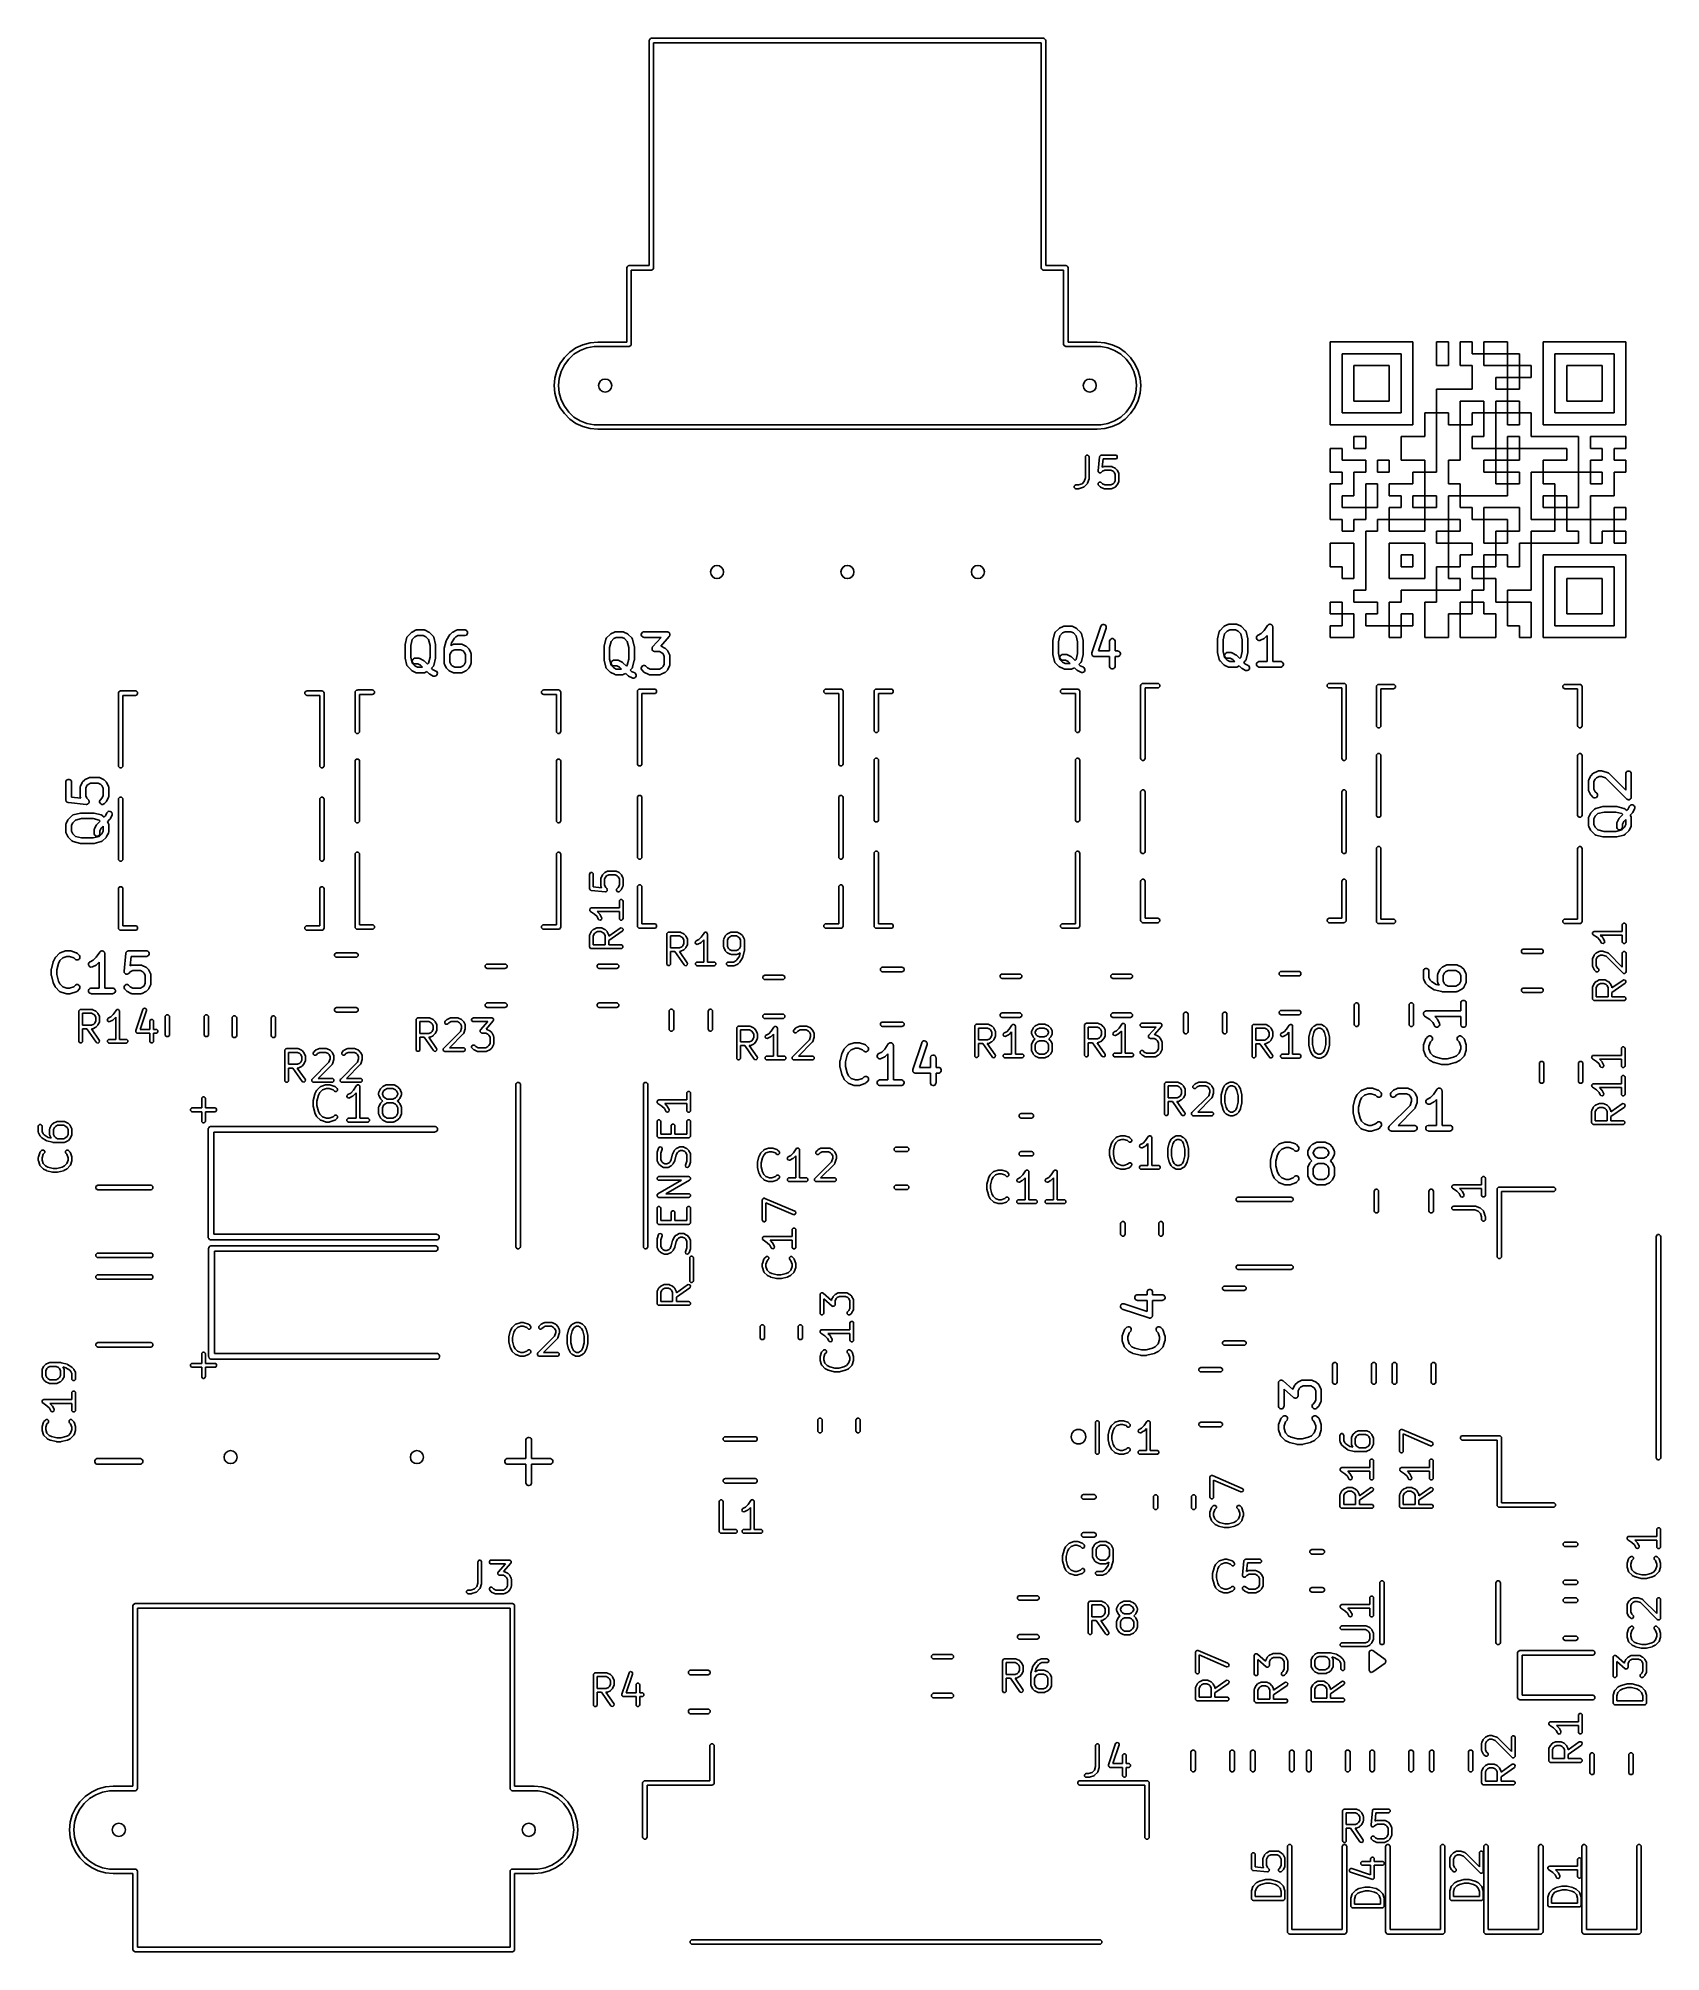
# Model space of a CAD drawing. Extents: x 4.87 to 6.59, y -5.87 to -3.85.
import ezdxf

# ---------------------------------------------------------------- set-up
doc = ezdxf.new("R2010")
doc.units = 0
doc.header["$MEASUREMENT"] = 0
doc.layers.add('BLACK', color=7, linetype='CONTINUOUS')

msp = doc.modelspace()

# ---------------------------------------------------------------- linework, layer by layer
at = {"layer": 'BLACK', "linetype": 'CONTINUOUS'}
for p, q in [((5.5189, -3.852), (5.5191, -3.8511)), ((5.5189, -4.0898), (5.5189, -3.852)), ((5.5191, -3.8511), (5.5204, -3.8498)), ((5.5204, -3.8498), (5.5213, -3.8496)), ((5.5213, -3.8496), (5.9354, -3.8496)), ((5.5236, -3.8543), (5.5236, -4.0921)), ((5.9331, -3.8543), (5.5236, -3.8543)), ((5.9331, -4.0921), (5.9331, -3.8543)), ((5.9354, -3.8496), (5.9363, -3.8498)), ((5.9363, -3.8498), (5.9376, -3.8511)), ((5.9376, -3.8511), (5.9378, -3.852)), ((5.9378, -3.852), (5.9378, -4.0898)), ((5.4953, -4.0921), (5.4955, -4.0912)), ((5.4953, -4.1705), (5.4953, -4.0921)), ((5.4955, -4.0912), (5.4967, -4.0899)), ((5.4967, -4.0899), (5.4976, -4.0898)), ((5.4976, -4.0898), (5.5189, -4.0898)), ((5.5213, -4.0945), (5.5, -4.0945)), ((5.5, -4.0945), (5.5, -4.1728)), ((5.5222, -4.0943), (5.5213, -4.0945)), ((5.5234, -4.093), (5.5222, -4.0943)), ((5.5236, -4.0921), (5.5234, -4.093)), ((5.9333, -4.093), (5.9331, -4.0921)), ((5.9345, -4.0943), (5.9333, -4.093)), ((5.9354, -4.0945), (5.9345, -4.0943)), ((5.9567, -4.0945), (5.9354, -4.0945)), ((5.9378, -4.0898), (5.9591, -4.0898)), ((5.9567, -4.1728), (5.9567, -4.0945)), ((5.9591, -4.0898), (5.96, -4.0899)), ((5.96, -4.0899), (5.9612, -4.0912)), ((5.9612, -4.0912), (5.9614, -4.0921)), ((5.9614, -4.0921), (5.9614, -4.1705)), ((5.4293, -4.1869), (5.435, -4.1812)), ((5.4395, -4.1834), (5.4339, -4.1886)), ((5.435, -4.1812), (5.4415, -4.1766)), ((5.4461, -4.1794), (5.4395, -4.1834)), ((5.4415, -4.1766), (5.4488, -4.1733)), ((5.4532, -4.1766), (5.4461, -4.1794)), ((5.4488, -4.1733), (5.4566, -4.1712)), ((5.4607, -4.1752), (5.4532, -4.1766)), ((5.4566, -4.1712), (5.4646, -4.1705)), ((5.4646, -4.1752), (5.4607, -4.1752)), ((5.4646, -4.1705), (5.4953, -4.1705)), ((5.4976, -4.1752), (5.4646, -4.1752)), ((5.4985, -4.175), (5.4976, -4.1752)), ((5.4998, -4.1737), (5.4985, -4.175)), ((5.5, -4.1728), (5.4998, -4.1737)), ((5.9569, -4.1737), (5.9567, -4.1728)), ((5.9582, -4.175), (5.9569, -4.1737)), ((5.9591, -4.1752), (5.9582, -4.175)), ((5.9921, -4.1752), (5.9591, -4.1752)), ((5.9614, -4.1705), (5.9921, -4.1705)), ((5.9921, -4.1705), (6.0001, -4.1712)), ((5.996, -4.1752), (5.9921, -4.1752)), ((6.0035, -4.1766), (5.996, -4.1752)), ((6.0001, -4.1712), (6.0079, -4.1733)), ((6.0106, -4.1794), (6.0035, -4.1766)), ((6.0079, -4.1733), (6.0152, -4.1766)), ((6.0171, -4.1834), (6.0106, -4.1794)), ((6.0152, -4.1766), (6.0217, -4.1812)), ((6.0228, -4.1886), (6.0171, -4.1834)), ((6.0217, -4.1812), (6.0274, -4.1869)), ((6.2383, -4.1829), (6.2383, -4.1704)), ((6.2383, -4.1704), (6.2508, -4.1704)), ((6.2383, -4.1954), (6.2383, -4.1829)), ((6.2508, -4.1704), (6.2633, -4.1704)), ((6.2633, -4.1829), (6.2508, -4.1829)), ((6.2508, -4.1829), (6.2508, -4.1954)), ((6.2633, -4.1704), (6.2758, -4.1704)), ((6.2758, -4.1829), (6.2633, -4.1829)), ((6.2758, -4.1704), (6.2882, -4.1704)), ((6.2882, -4.1829), (6.2758, -4.1829)), ((6.2882, -4.1704), (6.3007, -4.1704)), ((6.3007, -4.1829), (6.2882, -4.1829)), ((6.3007, -4.1704), (6.3132, -4.1704)), ((6.3132, -4.1829), (6.3007, -4.1829)), ((6.3132, -4.1704), (6.3257, -4.1704)), ((6.3132, -4.1954), (6.3132, -4.1829)), ((6.3257, -4.1704), (6.3257, -4.1829)), ((6.3257, -4.1829), (6.3257, -4.1954)), ((6.3507, -4.1829), (6.3507, -4.1704)), ((6.3507, -4.1704), (6.3632, -4.1704)), ((6.3507, -4.1954), (6.3507, -4.1829)), ((6.3632, -4.1704), (6.3632, -4.1829)), ((6.3632, -4.1829), (6.3632, -4.1954)), ((6.3757, -4.1829), (6.3757, -4.1704)), ((6.3757, -4.1704), (6.3882, -4.1704)), ((6.3757, -4.1954), (6.3757, -4.1829)), ((6.3882, -4.1704), (6.3882, -4.1829)), ((6.3882, -4.1829), (6.4007, -4.1829)), ((6.4007, -4.1829), (6.4007, -4.1704)), ((6.4007, -4.1704), (6.4132, -4.1704)), ((6.4007, -4.1829), (6.4007, -4.1954)), ((6.4132, -4.1829), (6.4007, -4.1829)), ((6.4132, -4.1704), (6.4256, -4.1704)), ((6.4256, -4.1829), (6.4132, -4.1829)), ((6.4256, -4.1704), (6.4256, -4.1829)), ((6.4256, -4.1954), (6.4256, -4.1829)), ((6.4256, -4.1829), (6.4381, -4.1829)), ((6.4381, -4.1829), (6.4381, -4.1954)), ((6.4631, -4.1829), (6.4631, -4.1704)), ((6.4631, -4.1704), (6.4756, -4.1704)), ((6.4631, -4.1954), (6.4631, -4.1829)), ((6.4756, -4.1704), (6.4881, -4.1704)), ((6.4881, -4.1829), (6.4756, -4.1829)), ((6.4756, -4.1829), (6.4756, -4.1954)), ((6.4881, -4.1704), (6.5006, -4.1704)), ((6.5006, -4.1829), (6.4881, -4.1829)), ((6.5006, -4.1704), (6.5131, -4.1704)), ((6.5131, -4.1829), (6.5006, -4.1829)), ((6.5131, -4.1704), (6.5256, -4.1704)), ((6.5256, -4.1829), (6.5131, -4.1829)), ((6.5256, -4.1704), (6.5381, -4.1704)), ((6.5381, -4.1829), (6.5256, -4.1829)), ((6.5381, -4.1704), (6.5506, -4.1704)), ((6.5381, -4.1954), (6.5381, -4.1829)), ((6.5506, -4.1704), (6.5506, -4.1829)), ((6.5506, -4.1829), (6.5506, -4.1954)), ((5.4192, -4.2085), (5.4213, -4.2008)), ((5.4213, -4.2008), (5.4247, -4.1935)), ((5.4259, -4.2015), (5.4238, -4.2089)), ((5.4247, -4.1935), (5.4293, -4.1869)), ((5.4293, -4.1947), (5.4259, -4.2015)), ((5.4339, -4.1886), (5.4293, -4.1947)), ((6.0274, -4.1947), (6.0228, -4.1886)), ((6.0274, -4.1869), (6.032, -4.1935)), ((6.0308, -4.2015), (6.0274, -4.1947)), ((6.0329, -4.2089), (6.0308, -4.2015)), ((6.032, -4.1935), (6.0354, -4.2008)), ((6.0354, -4.2008), (6.0375, -4.2085)), ((6.2383, -4.2079), (6.2383, -4.1954)), ((6.2508, -4.1954), (6.2508, -4.2079)), ((6.2633, -4.2079), (6.2633, -4.1954)), ((6.2633, -4.1954), (6.2758, -4.1954)), ((6.2758, -4.1954), (6.2882, -4.1954)), ((6.2882, -4.1954), (6.3007, -4.1954)), ((6.3007, -4.1954), (6.3007, -4.2079)), ((6.3132, -4.2079), (6.3132, -4.1954)), ((6.3257, -4.1954), (6.3257, -4.2079)), ((6.3632, -4.1954), (6.3507, -4.1954)), ((6.3882, -4.1954), (6.3757, -4.1954)), ((6.3882, -4.2079), (6.3882, -4.1954)), ((6.4007, -4.1954), (6.4132, -4.1954)), ((6.4132, -4.1954), (6.4256, -4.1954)), ((6.4256, -4.1954), (6.4256, -4.2079)), ((6.4381, -4.1954), (6.4256, -4.1954)), ((6.4381, -4.2079), (6.4381, -4.1954)), ((6.4381, -4.1954), (6.4506, -4.1954)), ((6.4506, -4.1954), (6.4506, -4.2079)), ((6.4631, -4.2079), (6.4631, -4.1954)), ((6.4756, -4.1954), (6.4756, -4.2079)), ((6.4881, -4.2079), (6.4881, -4.1954)), ((6.4881, -4.1954), (6.5006, -4.1954)), ((6.5006, -4.1954), (6.5131, -4.1954)), ((6.5131, -4.1954), (6.5256, -4.1954)), ((6.5256, -4.1954), (6.5256, -4.2079)), ((6.5381, -4.2079), (6.5381, -4.1954)), ((6.5506, -4.1954), (6.5506, -4.2079)), ((5.4185, -4.2165), (5.4192, -4.2085)), ((5.4192, -4.2245), (5.4185, -4.2165)), ((5.4238, -4.2089), (5.4231, -4.2165)), ((5.4231, -4.2165), (5.4238, -4.2242)), ((5.4238, -4.2242), (5.4259, -4.2315)), ((6.0308, -4.2315), (6.0329, -4.2242)), ((6.0336, -4.2165), (6.0329, -4.2089)), ((6.0329, -4.2242), (6.0336, -4.2165)), ((6.0375, -4.2085), (6.0382, -4.2165)), ((6.0382, -4.2165), (6.0375, -4.2245)), ((6.2383, -4.2204), (6.2383, -4.2079)), ((6.2383, -4.2329), (6.2383, -4.2204)), ((6.2508, -4.2079), (6.2508, -4.2204)), ((6.2508, -4.2204), (6.2508, -4.2329)), ((6.2633, -4.2204), (6.2633, -4.2079)), ((6.2633, -4.2329), (6.2633, -4.2204)), ((6.3007, -4.2079), (6.3007, -4.2204)), ((6.3007, -4.2204), (6.3007, -4.2329)), ((6.3132, -4.2204), (6.3132, -4.2079)), ((6.3132, -4.2329), (6.3132, -4.2204)), ((6.3257, -4.2079), (6.3257, -4.2204)), ((6.3257, -4.2204), (6.3257, -4.2329)), ((6.3507, -4.2329), (6.3507, -4.2204)), ((6.3507, -4.2204), (6.3632, -4.2204)), ((6.3632, -4.2204), (6.3757, -4.2204)), ((6.3757, -4.2204), (6.3882, -4.2204)), ((6.3882, -4.2204), (6.3882, -4.2079)), ((6.4256, -4.2079), (6.4132, -4.2079)), ((6.4132, -4.2079), (6.4132, -4.2204)), ((6.4132, -4.2204), (6.4256, -4.2204)), ((6.4256, -4.2204), (6.4256, -4.2079)), ((6.4256, -4.2079), (6.4381, -4.2079)), ((6.4256, -4.2204), (6.4256, -4.2329)), ((6.4381, -4.2204), (6.4256, -4.2204)), ((6.4381, -4.2079), (6.4381, -4.2204)), ((6.4506, -4.2079), (6.4381, -4.2079)), ((6.4631, -4.2204), (6.4631, -4.2079)), ((6.4631, -4.2329), (6.4631, -4.2204)), ((6.4756, -4.2079), (6.4756, -4.2204)), ((6.4756, -4.2204), (6.4756, -4.2329)), ((6.4881, -4.2204), (6.4881, -4.2079)), ((6.4881, -4.2329), (6.4881, -4.2204)), ((6.5256, -4.2079), (6.5256, -4.2204)), ((6.5256, -4.2204), (6.5256, -4.2329)), ((6.5381, -4.2204), (6.5381, -4.2079)), ((6.5381, -4.2329), (6.5381, -4.2204)), ((6.5506, -4.2079), (6.5506, -4.2204)), ((6.5506, -4.2204), (6.5506, -4.2329)), ((5.4213, -4.2323), (5.4192, -4.2245)), ((5.4247, -4.2396), (5.4213, -4.2323)), ((5.4293, -4.2461), (5.4247, -4.2396)), ((5.4259, -4.2315), (5.4293, -4.2384)), ((5.4293, -4.2384), (5.4339, -4.2445)), ((5.4339, -4.2445), (5.4395, -4.2497)), ((6.0171, -4.2497), (6.0228, -4.2445)), ((6.0228, -4.2445), (6.0274, -4.2384)), ((6.0274, -4.2384), (6.0308, -4.2315)), ((6.032, -4.2396), (6.0274, -4.2461)), ((6.0354, -4.2323), (6.032, -4.2396)), ((6.0375, -4.2245), (6.0354, -4.2323)), ((6.2383, -4.2454), (6.2383, -4.2329)), ((6.2508, -4.2329), (6.2508, -4.2454)), ((6.2758, -4.2329), (6.2633, -4.2329)), ((6.2882, -4.2329), (6.2758, -4.2329)), ((6.3007, -4.2329), (6.2882, -4.2329)), ((6.3132, -4.2454), (6.3132, -4.2329)), ((6.3257, -4.2329), (6.3257, -4.2454)), ((6.3507, -4.2454), (6.3507, -4.2329)), ((6.3882, -4.2329), (6.3757, -4.2329)), ((6.3757, -4.2329), (6.3757, -4.2454)), ((6.4007, -4.2329), (6.3882, -4.2329)), ((6.4007, -4.2454), (6.4007, -4.2329)), ((6.4256, -4.2329), (6.4132, -4.2329)), ((6.4132, -4.2329), (6.4132, -4.2454)), ((6.4256, -4.2454), (6.4256, -4.2329)), ((6.4256, -4.2329), (6.4381, -4.2329)), ((6.4381, -4.2329), (6.4381, -4.2454)), ((6.4631, -4.2454), (6.4631, -4.2329)), ((6.4756, -4.2329), (6.4756, -4.2454)), ((6.5006, -4.2329), (6.4881, -4.2329)), ((6.5131, -4.2329), (6.5006, -4.2329)), ((6.5256, -4.2329), (6.5131, -4.2329)), ((6.5381, -4.2454), (6.5381, -4.2329)), ((6.5506, -4.2329), (6.5506, -4.2454)), ((5.435, -4.2518), (5.4293, -4.2461)), ((5.4415, -4.2564), (5.435, -4.2518)), ((5.4395, -4.2497), (5.4461, -4.2537)), ((5.4488, -4.2598), (5.4415, -4.2564)), ((5.4461, -4.2537), (5.4532, -4.2565)), ((5.4566, -4.2619), (5.4488, -4.2598)), ((5.4532, -4.2565), (5.4607, -4.2579)), ((5.4646, -4.2626), (5.4566, -4.2619)), ((5.4607, -4.2579), (5.4646, -4.2579)), ((5.4646, -4.2579), (5.9921, -4.2579)), ((5.9921, -4.2626), (5.4646, -4.2626)), ((5.9921, -4.2579), (5.996, -4.2579)), ((6.0001, -4.2619), (5.9921, -4.2626)), ((5.996, -4.2579), (6.0035, -4.2565)), ((6.0079, -4.2598), (6.0001, -4.2619)), ((6.0035, -4.2565), (6.0106, -4.2537)), ((6.0152, -4.2564), (6.0079, -4.2598)), ((6.0106, -4.2537), (6.0171, -4.2497)), ((6.0217, -4.2518), (6.0152, -4.2564)), ((6.0274, -4.2461), (6.0217, -4.2518)), ((6.2383, -4.2579), (6.2383, -4.2454)), ((6.2508, -4.2579), (6.2383, -4.2579)), ((6.2508, -4.2454), (6.2633, -4.2454)), ((6.2633, -4.2579), (6.2508, -4.2579)), ((6.2633, -4.2454), (6.2758, -4.2454)), ((6.2758, -4.2579), (6.2633, -4.2579)), ((6.2758, -4.2454), (6.2882, -4.2454)), ((6.2882, -4.2579), (6.2758, -4.2579)), ((6.2882, -4.2454), (6.3007, -4.2454)), ((6.3007, -4.2579), (6.2882, -4.2579)), ((6.3007, -4.2454), (6.3132, -4.2454)), ((6.3132, -4.2579), (6.3007, -4.2579)), ((6.3257, -4.2579), (6.3132, -4.2579)), ((6.3257, -4.2454), (6.3257, -4.2579)), ((6.3382, -4.2579), (6.3382, -4.2454)), ((6.3382, -4.2454), (6.3507, -4.2454)), ((6.3382, -4.2704), (6.3382, -4.2579)), ((6.3507, -4.2454), (6.3507, -4.2579)), ((6.3632, -4.2454), (6.3507, -4.2454)), ((6.3507, -4.2579), (6.3507, -4.2704)), ((6.3632, -4.2579), (6.3632, -4.2454)), ((6.3757, -4.2579), (6.3632, -4.2579)), ((6.3757, -4.2454), (6.3757, -4.2579)), ((6.3757, -4.2704), (6.3757, -4.2579)), ((6.3757, -4.2579), (6.3882, -4.2579)), ((6.3882, -4.2579), (6.3882, -4.2454)), ((6.3882, -4.2454), (6.4007, -4.2454)), ((6.4007, -4.2454), (6.4007, -4.2579)), ((6.4132, -4.2454), (6.4007, -4.2454)), ((6.4007, -4.2579), (6.4007, -4.2704)), ((6.4132, -4.2579), (6.4132, -4.2454)), ((6.4132, -4.2454), (6.4256, -4.2454)), ((6.4132, -4.2704), (6.4132, -4.2579)), ((6.4256, -4.2454), (6.4256, -4.2579)), ((6.4381, -4.2454), (6.4256, -4.2454)), ((6.4256, -4.2579), (6.4381, -4.2579)), ((6.4381, -4.2579), (6.4381, -4.2454)), ((6.4381, -4.2454), (6.4506, -4.2454)), ((6.4506, -4.2454), (6.4506, -4.2579)), ((6.4506, -4.2579), (6.4506, -4.2704)), ((6.4631, -4.2579), (6.4631, -4.2454)), ((6.4756, -4.2579), (6.4631, -4.2579)), ((6.4756, -4.2454), (6.4881, -4.2454)), ((6.4881, -4.2579), (6.4756, -4.2579)), ((6.4881, -4.2454), (6.5006, -4.2454)), ((6.5006, -4.2579), (6.4881, -4.2579)), ((6.5006, -4.2454), (6.5131, -4.2454)), ((6.5131, -4.2579), (6.5006, -4.2579)), ((6.5131, -4.2454), (6.5256, -4.2454)), ((6.5256, -4.2579), (6.5131, -4.2579)), ((6.5256, -4.2454), (6.5381, -4.2454)), ((6.5381, -4.2579), (6.5256, -4.2579)), ((6.5506, -4.2579), (6.5381, -4.2579)), ((6.5506, -4.2454), (6.5506, -4.2579)), ((6.2383, -4.2953), (6.2383, -4.2829)), ((6.2383, -4.2829), (6.2508, -4.2829)), ((6.2508, -4.2829), (6.2508, -4.2953)), ((6.2633, -4.2829), (6.2633, -4.2704)), ((6.2633, -4.2704), (6.2758, -4.2704)), ((6.2758, -4.2829), (6.2633, -4.2829)), ((6.2758, -4.2704), (6.2758, -4.2829)), ((6.3132, -4.2829), (6.3132, -4.2704)), ((6.3132, -4.2704), (6.3257, -4.2704)), ((6.3132, -4.2953), (6.3132, -4.2829)), ((6.3257, -4.2704), (6.3382, -4.2704)), ((6.3507, -4.2704), (6.3507, -4.2829)), ((6.3507, -4.2829), (6.3507, -4.2953)), ((6.3757, -4.2829), (6.3757, -4.2704)), ((6.3757, -4.2953), (6.3757, -4.2829)), ((6.4007, -4.2704), (6.3882, -4.2704)), ((6.3882, -4.2704), (6.3882, -4.2829)), ((6.3882, -4.2829), (6.4007, -4.2829)), ((6.4007, -4.2829), (6.4132, -4.2829)), ((6.4132, -4.2829), (6.4132, -4.2704)), ((6.4132, -4.2829), (6.4132, -4.2953)), ((6.4256, -4.2829), (6.4132, -4.2829)), ((6.4381, -4.2704), (6.4256, -4.2704)), ((6.4256, -4.2704), (6.4256, -4.2829)), ((6.4256, -4.2953), (6.4256, -4.2829)), ((6.4256, -4.2829), (6.4381, -4.2829)), ((6.4381, -4.2829), (6.4381, -4.2704)), ((6.4506, -4.2829), (6.4381, -4.2829)), ((6.4381, -4.2829), (6.4381, -4.2953)), ((6.4506, -4.2704), (6.4631, -4.2704)), ((6.4631, -4.2829), (6.4506, -4.2829)), ((6.4631, -4.2704), (6.4756, -4.2704)), ((6.4756, -4.2829), (6.4631, -4.2829)), ((6.4756, -4.2704), (6.4881, -4.2704)), ((6.4881, -4.2829), (6.4756, -4.2829)), ((6.4881, -4.2704), (6.5006, -4.2704)), ((6.4881, -4.2953), (6.4881, -4.2829)), ((6.5006, -4.2704), (6.5006, -4.2829)), ((6.5006, -4.2829), (6.5006, -4.2953)), ((6.5131, -4.2829), (6.5131, -4.2704)), ((6.5131, -4.2704), (6.5256, -4.2704)), ((6.5256, -4.2829), (6.5131, -4.2829)), ((6.5256, -4.2704), (6.5381, -4.2704)), ((6.5256, -4.2953), (6.5256, -4.2829)), ((6.5381, -4.2704), (6.5506, -4.2704)), ((6.5506, -4.2829), (6.5381, -4.2829)), ((6.5381, -4.2829), (6.5381, -4.2953)), ((6.5506, -4.2704), (6.5506, -4.2829)), ((5.9797, -4.2919), (5.9798, -4.2912)), ((5.9797, -4.3141), (5.9797, -4.2919)), ((5.9798, -4.2912), (5.9809, -4.2901)), ((5.9809, -4.2901), (5.9824, -4.2901)), ((5.9824, -4.2901), (5.9834, -4.2912)), ((5.9834, -4.2912), (5.9836, -4.2919)), ((5.9836, -4.2919), (5.9836, -4.3144)), ((5.9932, -4.3067), (5.9947, -4.2917)), ((5.9947, -4.2917), (5.9948, -4.2913)), ((5.9948, -4.2911), (5.9949, -4.291)), ((5.9948, -4.2912), (5.9948, -4.2911)), ((5.9948, -4.2913), (5.9948, -4.2912)), ((5.9949, -4.291), (5.9954, -4.2906)), ((5.9954, -4.2906), (5.9959, -4.2901)), ((5.9959, -4.2901), (5.996, -4.2901)), ((5.996, -4.2901), (5.9961, -4.29)), ((5.9961, -4.29), (5.9962, -4.2901)), ((5.9962, -4.2901), (5.9966, -4.29)), ((5.9966, -4.29), (6.0116, -4.29)), ((5.9984, -4.2939), (5.9975, -4.3028)), ((5.9975, -4.3028), (5.9987, -4.3022)), ((6.0116, -4.2939), (5.9984, -4.2939)), ((5.9987, -4.3022), (5.9988, -4.3021)), ((5.9988, -4.3021), (5.9989, -4.3021)), ((5.9989, -4.3021), (5.9992, -4.302)), ((5.9992, -4.302), (5.9995, -4.302)), ((5.9995, -4.302), (5.9995, -4.302)), ((5.9995, -4.302), (5.9996, -4.302)), ((5.9996, -4.302), (6.0071, -4.302)), ((6.0071, -4.302), (6.0072, -4.302)), ((6.0072, -4.302), (6.0073, -4.302)), ((6.0073, -4.302), (6.0076, -4.302)), ((6.0076, -4.302), (6.0079, -4.3021)), ((6.0079, -4.3021), (6.0079, -4.3021)), ((6.0079, -4.3021), (6.008, -4.3022)), ((6.008, -4.3022), (6.011, -4.3037)), ((6.011, -4.3037), (6.0113, -4.3039)), ((6.0113, -4.3039), (6.0115, -4.304)), ((6.0115, -4.304), (6.013, -4.3055)), ((6.0116, -4.29), (6.0124, -4.2901)), ((6.0124, -4.2937), (6.0116, -4.2939)), ((6.0124, -4.2901), (6.0134, -4.2912)), ((6.0134, -4.2927), (6.0124, -4.2937)), ((6.0134, -4.2912), (6.0134, -4.2927)), ((6.2383, -4.3078), (6.2383, -4.2953)), ((6.2508, -4.2953), (6.2633, -4.2953)), ((6.2633, -4.2953), (6.2758, -4.2953)), ((6.2758, -4.2953), (6.2758, -4.3078)), ((6.2882, -4.3078), (6.2882, -4.2953)), ((6.2882, -4.2953), (6.3007, -4.2953)), ((6.3007, -4.2953), (6.3007, -4.3078)), ((6.3257, -4.2953), (6.3132, -4.2953)), ((6.3382, -4.2953), (6.3257, -4.2953)), ((6.3382, -4.3078), (6.3382, -4.2953)), ((6.3507, -4.2953), (6.3507, -4.3078)), ((6.3632, -4.3078), (6.3632, -4.2953)), ((6.3632, -4.2953), (6.3757, -4.2953)), ((6.4132, -4.2953), (6.4007, -4.2953)), ((6.4007, -4.2953), (6.4007, -4.3078)), ((6.4132, -4.3078), (6.4132, -4.2953)), ((6.4132, -4.2953), (6.4256, -4.2953)), ((6.4256, -4.2953), (6.4256, -4.3078)), ((6.4381, -4.2953), (6.4256, -4.2953)), ((6.4631, -4.3078), (6.4631, -4.2953)), ((6.4631, -4.2953), (6.4756, -4.2953)), ((6.4756, -4.2953), (6.4881, -4.2953)), ((6.5006, -4.2953), (6.5006, -4.3078)), ((6.5131, -4.3078), (6.5131, -4.2953)), ((6.5131, -4.2953), (6.5256, -4.2953)), ((6.5381, -4.2953), (6.5506, -4.2953)), ((6.5506, -4.2953), (6.5506, -4.3078)), ((5.9678, -4.3227), (5.9689, -4.3216)), ((5.9678, -4.3242), (5.9678, -4.3227)), ((5.9689, -4.3252), (5.9678, -4.3242)), ((5.9689, -4.3216), (5.9696, -4.3215)), ((5.9696, -4.3254), (5.9689, -4.3252)), ((5.9696, -4.3215), (5.9723, -4.3215)), ((5.9726, -4.3254), (5.9696, -4.3254)), ((5.9723, -4.3215), (5.9761, -4.3202)), ((5.9729, -4.3253), (5.9726, -4.3254)), ((5.9733, -4.3253), (5.9729, -4.3253)), ((5.9778, -4.3238), (5.9733, -4.3253)), ((5.9761, -4.3202), (5.9784, -4.3179)), ((5.9779, -4.3237), (5.9778, -4.3237)), ((5.9778, -4.3237), (5.9778, -4.3238)), ((5.9781, -4.3236), (5.9779, -4.3237)), ((5.9784, -4.3234), (5.9781, -4.3236)), ((5.9784, -4.3179), (5.9797, -4.3141)), ((5.9785, -4.3233), (5.9784, -4.3234)), ((5.9784, -4.3234), (5.9784, -4.3234)), ((5.9815, -4.3203), (5.9785, -4.3233)), ((5.9816, -4.3202), (5.9815, -4.3203)), ((5.9818, -4.3199), (5.9816, -4.3202)), ((5.9816, -4.3202), (5.9816, -4.3202)), ((5.9819, -4.3197), (5.9818, -4.3199)), ((5.982, -4.3195), (5.9819, -4.3196)), ((5.9819, -4.3196), (5.9819, -4.3197)), ((5.9835, -4.315), (5.982, -4.3195)), ((5.9836, -4.3144), (5.9835, -4.3147)), ((5.9835, -4.3147), (5.9835, -4.315)), ((5.9932, -4.3075), (5.9932, -4.3067)), ((5.9933, -4.3076), (5.9932, -4.3075)), ((5.9933, -4.3077), (5.9933, -4.3076)), ((5.9938, -4.3081), (5.9933, -4.3077)), ((5.9933, -4.3197), (5.9944, -4.3186)), ((5.9933, -4.3212), (5.9933, -4.3197)), ((5.9937, -4.3218), (5.9933, -4.3212)), ((5.9952, -4.3233), (5.9937, -4.3218)), ((5.9942, -4.3087), (5.9938, -4.3081)), ((5.9943, -4.3087), (5.9942, -4.3087)), ((5.9944, -4.3087), (5.9943, -4.3087)), ((5.995, -4.3087), (5.9944, -4.3087)), ((5.9944, -4.3186), (5.9959, -4.3186)), ((5.9957, -4.3088), (5.995, -4.3087)), ((5.9955, -4.3235), (5.9952, -4.3233)), ((5.9957, -4.3237), (5.9955, -4.3235)), ((5.9958, -4.3087), (5.9957, -4.3088)), ((5.9987, -4.3252), (5.9957, -4.3237)), ((5.9959, -4.3087), (5.9958, -4.3087)), ((5.9965, -4.3083), (5.9959, -4.3087)), ((5.9959, -4.3186), (5.9965, -4.319)), ((5.9978, -4.307), (5.9965, -4.3083)), ((5.9965, -4.319), (5.9978, -4.3203)), ((6.0001, -4.3059), (5.9978, -4.307)), ((5.9978, -4.3203), (6.0001, -4.3215)), ((5.9988, -4.3252), (5.9987, -4.3252)), ((5.9989, -4.3252), (5.9988, -4.3252)), ((5.9992, -4.3253), (5.9989, -4.3252)), ((5.9995, -4.3254), (5.9992, -4.3253)), ((5.9996, -4.3254), (5.9995, -4.3254)), ((5.9995, -4.3254), (5.9995, -4.3254)), ((6.0071, -4.3254), (5.9996, -4.3254)), ((6.0067, -4.3059), (6.0001, -4.3059)), ((6.0001, -4.3215), (6.0067, -4.3215)), ((6.009, -4.307), (6.0067, -4.3059)), ((6.0067, -4.3215), (6.009, -4.3203)), ((6.0072, -4.3254), (6.0071, -4.3254)), ((6.0073, -4.3254), (6.0072, -4.3254)), ((6.0076, -4.3253), (6.0073, -4.3254)), ((6.0079, -4.3252), (6.0076, -4.3253)), ((6.008, -4.3252), (6.0079, -4.3252)), ((6.0079, -4.3252), (6.0079, -4.3252)), ((6.011, -4.3237), (6.008, -4.3252)), ((6.01, -4.3081), (6.009, -4.307)), ((6.009, -4.3203), (6.01, -4.3193)), ((6.0112, -4.3104), (6.01, -4.3081)), ((6.01, -4.3193), (6.0112, -4.317)), ((6.0113, -4.3235), (6.011, -4.3237)), ((6.0112, -4.317), (6.0112, -4.3104)), ((6.0115, -4.3233), (6.0113, -4.3235)), ((6.013, -4.3218), (6.0115, -4.3233)), ((6.013, -4.3055), (6.0132, -4.3058)), ((6.0132, -4.3216), (6.013, -4.3218)), ((6.0132, -4.3058), (6.0134, -4.306)), ((6.0134, -4.3213), (6.0132, -4.3216)), ((6.0134, -4.306), (6.0149, -4.309)), ((6.0149, -4.3183), (6.0134, -4.3213)), ((6.0149, -4.309), (6.0149, -4.3091)), ((6.0149, -4.3091), (6.0149, -4.3092)), ((6.0149, -4.3092), (6.015, -4.3095)), ((6.015, -4.3179), (6.0149, -4.3182)), ((6.0149, -4.3182), (6.0149, -4.3182)), ((6.0149, -4.3182), (6.0149, -4.3183)), ((6.015, -4.3095), (6.0151, -4.3098)), ((6.0151, -4.3176), (6.015, -4.3179)), ((6.0151, -4.3098), (6.0151, -4.3098)), ((6.0151, -4.3098), (6.0151, -4.3099)), ((6.0151, -4.3099), (6.0151, -4.3174)), ((6.0151, -4.3174), (6.0151, -4.3175)), ((6.0151, -4.3175), (6.0151, -4.3176)), ((6.2508, -4.3078), (6.2383, -4.3078)), ((6.2383, -4.3328), (6.2383, -4.3203)), ((6.2383, -4.3203), (6.2508, -4.3203)), ((6.2508, -4.3203), (6.2508, -4.3078)), ((6.2758, -4.3078), (6.2633, -4.3078)), ((6.2633, -4.3078), (6.2633, -4.3203)), ((6.2633, -4.3203), (6.2633, -4.3328)), ((6.2758, -4.3328), (6.2758, -4.3203)), ((6.2758, -4.3203), (6.2882, -4.3203)), ((6.3007, -4.3078), (6.2882, -4.3078)), ((6.2882, -4.3203), (6.2882, -4.3328)), ((6.3007, -4.3328), (6.3007, -4.3203)), ((6.3007, -4.3203), (6.3132, -4.3203)), ((6.3132, -4.3203), (6.3257, -4.3203)), ((6.3257, -4.3203), (6.3257, -4.3078)), ((6.3257, -4.3078), (6.3382, -4.3078)), ((6.3382, -4.3078), (6.3382, -4.3203)), ((6.3507, -4.3078), (6.3382, -4.3078)), ((6.3382, -4.3203), (6.3382, -4.3328)), ((6.3632, -4.3203), (6.3632, -4.3078)), ((6.3757, -4.3203), (6.3632, -4.3203)), ((6.3757, -4.3328), (6.3757, -4.3203)), ((6.4007, -4.3078), (6.4132, -4.3078)), ((6.4132, -4.3078), (6.4132, -4.3203)), ((6.4256, -4.3078), (6.4132, -4.3078)), ((6.4132, -4.3203), (6.4256, -4.3203)), ((6.4256, -4.3203), (6.4256, -4.3078)), ((6.4256, -4.3078), (6.4381, -4.3078)), ((6.4256, -4.3203), (6.4256, -4.3328)), ((6.4381, -4.3203), (6.4256, -4.3203)), ((6.4381, -4.3078), (6.4381, -4.3203)), ((6.4506, -4.3203), (6.4506, -4.3078)), ((6.4506, -4.3078), (6.4631, -4.3078)), ((6.4506, -4.3328), (6.4506, -4.3203)), ((6.4631, -4.3078), (6.4631, -4.3203)), ((6.4756, -4.3078), (6.4631, -4.3078)), ((6.4631, -4.3203), (6.4756, -4.3203)), ((6.4881, -4.3078), (6.4756, -4.3078)), ((6.4756, -4.3203), (6.4756, -4.3328)), ((6.5006, -4.3078), (6.4881, -4.3078)), ((6.5006, -4.3203), (6.5006, -4.3078)), ((6.5006, -4.3078), (6.5131, -4.3078)), ((6.5006, -4.3328), (6.5006, -4.3203)), ((6.5131, -4.3078), (6.5131, -4.3203)), ((6.5256, -4.3078), (6.5131, -4.3078)), ((6.5131, -4.3203), (6.5256, -4.3203)), ((6.5256, -4.3203), (6.5256, -4.3078)), ((6.5506, -4.3078), (6.5381, -4.3078)), ((6.5381, -4.3078), (6.5381, -4.3203)), ((6.5381, -4.3203), (6.5381, -4.3328)), ((6.2383, -4.3453), (6.2383, -4.3328)), ((6.2383, -4.3578), (6.2383, -4.3453)), ((6.2633, -4.3328), (6.2508, -4.3328)), ((6.2508, -4.3328), (6.2508, -4.3453)), ((6.2508, -4.3453), (6.2633, -4.3453)), ((6.2633, -4.3453), (6.2758, -4.3453)), ((6.2758, -4.3453), (6.2758, -4.3328)), ((6.2758, -4.3453), (6.2758, -4.3578)), ((6.2882, -4.3453), (6.2758, -4.3453)), ((6.2882, -4.3328), (6.2882, -4.3453)), ((6.3132, -4.3328), (6.3007, -4.3328)), ((6.3007, -4.3578), (6.3007, -4.3453)), ((6.3007, -4.3453), (6.3132, -4.3453)), ((6.3132, -4.3453), (6.3132, -4.3328)), ((6.3382, -4.3328), (6.3257, -4.3328)), ((6.3257, -4.3328), (6.3257, -4.3453)), ((6.3257, -4.3453), (6.3382, -4.3453)), ((6.3382, -4.3453), (6.3382, -4.3328)), ((6.3382, -4.3328), (6.3507, -4.3328)), ((6.3382, -4.3453), (6.3382, -4.3578)), ((6.3507, -4.3453), (6.3382, -4.3453)), ((6.3507, -4.3328), (6.3507, -4.3453)), ((6.3632, -4.3453), (6.3632, -4.3328)), ((6.3632, -4.3328), (6.3757, -4.3328)), ((6.3632, -4.3578), (6.3632, -4.3453)), ((6.3757, -4.3328), (6.3757, -4.3453)), ((6.3882, -4.3328), (6.3757, -4.3328)), ((6.3757, -4.3453), (6.3882, -4.3453)), ((6.4007, -4.3328), (6.3882, -4.3328)), ((6.3882, -4.3453), (6.3882, -4.3578)), ((6.4132, -4.3328), (6.4007, -4.3328)), ((6.4007, -4.3578), (6.4007, -4.3453)), ((6.4007, -4.3453), (6.4132, -4.3453)), ((6.4256, -4.3328), (6.4132, -4.3328)), ((6.4132, -4.3453), (6.4256, -4.3453)), ((6.4256, -4.3453), (6.4381, -4.3453)), ((6.4381, -4.3453), (6.4381, -4.3578)), ((6.4506, -4.3453), (6.4506, -4.3328)), ((6.4506, -4.3578), (6.4506, -4.3453)), ((6.4756, -4.3328), (6.4631, -4.3328)), ((6.4631, -4.3328), (6.4631, -4.3453)), ((6.4631, -4.3453), (6.4756, -4.3453)), ((6.4756, -4.3453), (6.4756, -4.3328)), ((6.4756, -4.3328), (6.4881, -4.3328)), ((6.4756, -4.3453), (6.4756, -4.3578)), ((6.4881, -4.3453), (6.4756, -4.3453)), ((6.4881, -4.3328), (6.4881, -4.3453)), ((6.4881, -4.3578), (6.4881, -4.3453)), ((6.4881, -4.3453), (6.5006, -4.3453)), ((6.5006, -4.3453), (6.5006, -4.3328)), ((6.5256, -4.3328), (6.5131, -4.3328)), ((6.5131, -4.3328), (6.5131, -4.3453)), ((6.5131, -4.3453), (6.5131, -4.3578)), ((6.5381, -4.3328), (6.5256, -4.3328)), ((6.5381, -4.3578), (6.5381, -4.3453)), ((6.5381, -4.3453), (6.5506, -4.3453)), ((6.5506, -4.3453), (6.5506, -4.3578)), ((6.2508, -4.3578), (6.2383, -4.3578)), ((6.2508, -4.3703), (6.2508, -4.3578)), ((6.2758, -4.3578), (6.2633, -4.3578)), ((6.2633, -4.3578), (6.2633, -4.3703)), ((6.2882, -4.3703), (6.2882, -4.3578)), ((6.2882, -4.3578), (6.3007, -4.3578)), ((6.3007, -4.3578), (6.3007, -4.3703)), ((6.3132, -4.3578), (6.3007, -4.3578)), ((6.3257, -4.3578), (6.3132, -4.3578)), ((6.3382, -4.3578), (6.3257, -4.3578)), ((6.3382, -4.3703), (6.3382, -4.3578)), ((6.3382, -4.3578), (6.3507, -4.3578)), ((6.3507, -4.3578), (6.3632, -4.3578)), ((6.3757, -4.3578), (6.3632, -4.3578)), ((6.3632, -4.3578), (6.3632, -4.3703)), ((6.3757, -4.3703), (6.3757, -4.3578)), ((6.3882, -4.3578), (6.4007, -4.3578)), ((6.4007, -4.3578), (6.4007, -4.3703)), ((6.4132, -4.3578), (6.4007, -4.3578)), ((6.4256, -4.3578), (6.4132, -4.3578)), ((6.4256, -4.3703), (6.4256, -4.3578)), ((6.4381, -4.3578), (6.4381, -4.3703)), ((6.4631, -4.3578), (6.4506, -4.3578)), ((6.4756, -4.3578), (6.4631, -4.3578)), ((6.4756, -4.3703), (6.4756, -4.3578)), ((6.4756, -4.3578), (6.4881, -4.3578)), ((6.4881, -4.3578), (6.4881, -4.3703)), ((6.5006, -4.3578), (6.4881, -4.3578)), ((6.5131, -4.3578), (6.5006, -4.3578)), ((6.5131, -4.3703), (6.5131, -4.3578)), ((6.5131, -4.3578), (6.5256, -4.3578)), ((6.5256, -4.3578), (6.5381, -4.3578)), ((6.5381, -4.3578), (6.5381, -4.3703)), ((6.5506, -4.3578), (6.5381, -4.3578)), ((6.2383, -4.3953), (6.2383, -4.3828)), ((6.2383, -4.3828), (6.2508, -4.3828)), ((6.2633, -4.3703), (6.2508, -4.3703)), ((6.2508, -4.3828), (6.2633, -4.3828)), ((6.2633, -4.3828), (6.2633, -4.3953)), ((6.2758, -4.3828), (6.2758, -4.3703)), ((6.2758, -4.3703), (6.2882, -4.3703)), ((6.2758, -4.3953), (6.2758, -4.3828)), ((6.3007, -4.3703), (6.3132, -4.3703)), ((6.3132, -4.3828), (6.3007, -4.3828)), ((6.3007, -4.3828), (6.3007, -4.3953)), ((6.3132, -4.3703), (6.3257, -4.3703)), ((6.3257, -4.3828), (6.3132, -4.3828)), ((6.3257, -4.3703), (6.3382, -4.3703)), ((6.3382, -4.3828), (6.3257, -4.3828)), ((6.3382, -4.3953), (6.3382, -4.3828)), ((6.3632, -4.3703), (6.3507, -4.3703)), ((6.3507, -4.3703), (6.3507, -4.3828)), ((6.3507, -4.3828), (6.3632, -4.3828)), ((6.3632, -4.3828), (6.3632, -4.3703)), ((6.3632, -4.3703), (6.3757, -4.3703)), ((6.3757, -4.3828), (6.3632, -4.3828)), ((6.3632, -4.3828), (6.3632, -4.3953)), ((6.3882, -4.3828), (6.3757, -4.3828)), ((6.3882, -4.3953), (6.3882, -4.3828)), ((6.4007, -4.3703), (6.4007, -4.3828)), ((6.4007, -4.3828), (6.4132, -4.3828)), ((6.4132, -4.3828), (6.4132, -4.3703)), ((6.4132, -4.3703), (6.4256, -4.3703)), ((6.4132, -4.3828), (6.4132, -4.3953)), ((6.4256, -4.3828), (6.4132, -4.3828)), ((6.4256, -4.3703), (6.4256, -4.3828)), ((6.4381, -4.3703), (6.4256, -4.3703)), ((6.4381, -4.3953), (6.4381, -4.3828)), ((6.4381, -4.3828), (6.4506, -4.3828)), ((6.4506, -4.3828), (6.4506, -4.3703)), ((6.4506, -4.3703), (6.4631, -4.3703)), ((6.4506, -4.3828), (6.4506, -4.3953)), ((6.4631, -4.3828), (6.4506, -4.3828)), ((6.4631, -4.3703), (6.4756, -4.3703)), ((6.4756, -4.3828), (6.4631, -4.3828)), ((6.4881, -4.3828), (6.4756, -4.3828)), ((6.4881, -4.3703), (6.5006, -4.3703)), ((6.5006, -4.3828), (6.4881, -4.3828)), ((6.5006, -4.3703), (6.5006, -4.3828)), ((6.5131, -4.3828), (6.5131, -4.3703)), ((6.5256, -4.3828), (6.5131, -4.3828)), ((6.5381, -4.3703), (6.5256, -4.3703)), ((6.5256, -4.3703), (6.5256, -4.3828)), ((6.5381, -4.3828), (6.5381, -4.3703)), ((6.5381, -4.3703), (6.5506, -4.3703)), ((6.5506, -4.3828), (6.5381, -4.3828)), ((6.5506, -4.3703), (6.5506, -4.3828)), ((6.2383, -4.4078), (6.2383, -4.3953)), ((6.2633, -4.3953), (6.2633, -4.4078)), ((6.2758, -4.4078), (6.2758, -4.3953)), ((6.3007, -4.3953), (6.3007, -4.4078)), ((6.3132, -4.4078), (6.3132, -4.3953)), ((6.3132, -4.3953), (6.3257, -4.3953)), ((6.3257, -4.3953), (6.3257, -4.4078)), ((6.3382, -4.4078), (6.3382, -4.3953)), ((6.3632, -4.3953), (6.3632, -4.4078)), ((6.3757, -4.4078), (6.3757, -4.3953)), ((6.3757, -4.3953), (6.3882, -4.3953)), ((6.4132, -4.3953), (6.4007, -4.3953)), ((6.4007, -4.3953), (6.4007, -4.4078)), ((6.4132, -4.4078), (6.4132, -4.3953)), ((6.4132, -4.3953), (6.4256, -4.3953)), ((6.4256, -4.3953), (6.4256, -4.4078)), ((6.4381, -4.4078), (6.4381, -4.3953)), ((6.4506, -4.3953), (6.4506, -4.4078)), ((6.4631, -4.4078), (6.4631, -4.3953)), ((6.4631, -4.3953), (6.4756, -4.3953)), ((6.4756, -4.3953), (6.4881, -4.3953)), ((6.4881, -4.3953), (6.5006, -4.3953)), ((6.5006, -4.3953), (6.5131, -4.3953)), ((6.5131, -4.3953), (6.5256, -4.3953)), ((6.5256, -4.3953), (6.5381, -4.3953)), ((6.5381, -4.3953), (6.5506, -4.3953)), ((6.5506, -4.3953), (6.5506, -4.4078)), ((6.2508, -4.4078), (6.2383, -4.4078)), ((6.2508, -4.4203), (6.2508, -4.4078)), ((6.2633, -4.4203), (6.2508, -4.4203)), ((6.2633, -4.4078), (6.2633, -4.4203)), ((6.2758, -4.4203), (6.2758, -4.4078)), ((6.2758, -4.4327), (6.2758, -4.4203)), ((6.3007, -4.4078), (6.3007, -4.4203)), ((6.3007, -4.4203), (6.3132, -4.4203)), ((6.3257, -4.4078), (6.3132, -4.4078)), ((6.3132, -4.4203), (6.3257, -4.4203)), ((6.3257, -4.4203), (6.3382, -4.4203)), ((6.3382, -4.4203), (6.3382, -4.4078)), ((6.3632, -4.4078), (6.3507, -4.4078)), ((6.3507, -4.4078), (6.3507, -4.4203)), ((6.3507, -4.4203), (6.3507, -4.4327)), ((6.3632, -4.4203), (6.3632, -4.4078)), ((6.3632, -4.4078), (6.3757, -4.4078)), ((6.3757, -4.4203), (6.3632, -4.4203)), ((6.3757, -4.4327), (6.3757, -4.4203)), ((6.4007, -4.4078), (6.3882, -4.4078)), ((6.3882, -4.4078), (6.3882, -4.4203)), ((6.3882, -4.4203), (6.4007, -4.4203)), ((6.4007, -4.4203), (6.4007, -4.4078)), ((6.4007, -4.4078), (6.4132, -4.4078)), ((6.4007, -4.4203), (6.4007, -4.4327)), ((6.4132, -4.4203), (6.4007, -4.4203)), ((6.4132, -4.4327), (6.4132, -4.4203)), ((6.4256, -4.4078), (6.4381, -4.4078)), ((6.4506, -4.4078), (6.4506, -4.4203)), ((6.4506, -4.4203), (6.4506, -4.4327)), ((6.4631, -4.4203), (6.4631, -4.4078)), ((6.4631, -4.4327), (6.4631, -4.4203)), ((6.4881, -4.4078), (6.4756, -4.4078)), ((6.4756, -4.4078), (6.4756, -4.4203)), ((6.4756, -4.4203), (6.4756, -4.4327)), ((6.5006, -4.4078), (6.4881, -4.4078)), ((6.4881, -4.4327), (6.4881, -4.4203)), ((6.4881, -4.4203), (6.5006, -4.4203)), ((6.5131, -4.4078), (6.5006, -4.4078)), ((6.5006, -4.4203), (6.5131, -4.4203)), ((6.5256, -4.4078), (6.5131, -4.4078)), ((6.5131, -4.4203), (6.5256, -4.4203)), ((6.5381, -4.4078), (6.5256, -4.4078)), ((6.5256, -4.4203), (6.5256, -4.4327)), ((6.5381, -4.4203), (6.5381, -4.4078)), ((6.5381, -4.4327), (6.5381, -4.4203)), ((6.5506, -4.4078), (6.5506, -4.4203)), ((6.5506, -4.4203), (6.5506, -4.4327)), ((6.2383, -4.4577), (6.2383, -4.4452)), ((6.2383, -4.4452), (6.2508, -4.4452)), ((6.2508, -4.4452), (6.2508, -4.4577)), ((6.2633, -4.4452), (6.2633, -4.4327)), ((6.2633, -4.4327), (6.2758, -4.4327)), ((6.2758, -4.4452), (6.2633, -4.4452)), ((6.2882, -4.4452), (6.2758, -4.4452)), ((6.2882, -4.4577), (6.2882, -4.4452)), ((6.3132, -4.4452), (6.3007, -4.4452)), ((6.3007, -4.4452), (6.3007, -4.4577)), ((6.3257, -4.4327), (6.3132, -4.4327)), ((6.3132, -4.4327), (6.3132, -4.4452)), ((6.3382, -4.4327), (6.3257, -4.4327)), ((6.3507, -4.4327), (6.3382, -4.4327)), ((6.3382, -4.4577), (6.3382, -4.4452)), ((6.3382, -4.4452), (6.3507, -4.4452)), ((6.3507, -4.4452), (6.3507, -4.4327)), ((6.3507, -4.4327), (6.3632, -4.4327)), ((6.3632, -4.4327), (6.3757, -4.4327)), ((6.3882, -4.4452), (6.3757, -4.4452)), ((6.3757, -4.4452), (6.3757, -4.4577)), ((6.4007, -4.4327), (6.3882, -4.4327)), ((6.3882, -4.4327), (6.3882, -4.4452)), ((6.3882, -4.4577), (6.3882, -4.4452)), ((6.3882, -4.4452), (6.4007, -4.4452)), ((6.4007, -4.4452), (6.4007, -4.4577)), ((6.4132, -4.4452), (6.4132, -4.4327)), ((6.4256, -4.4452), (6.4132, -4.4452)), ((6.4381, -4.4327), (6.4256, -4.4327)), ((6.4256, -4.4327), (6.4256, -4.4452)), ((6.4256, -4.4577), (6.4256, -4.4452)), ((6.4256, -4.4452), (6.4381, -4.4452)), ((6.4506, -4.4327), (6.4381, -4.4327)), ((6.4381, -4.4452), (6.4506, -4.4452)), ((6.4506, -4.4452), (6.4506, -4.4577)), ((6.4631, -4.4452), (6.4631, -4.4327)), ((6.4631, -4.4577), (6.4631, -4.4452)), ((6.4756, -4.4327), (6.4756, -4.4452)), ((6.4756, -4.4452), (6.4756, -4.4577)), ((6.4881, -4.4452), (6.4881, -4.4327)), ((6.4881, -4.4577), (6.4881, -4.4452)), ((6.5256, -4.4327), (6.5256, -4.4452)), ((6.5256, -4.4452), (6.5256, -4.4577)), ((6.5381, -4.4452), (6.5381, -4.4327)), ((6.5381, -4.4577), (6.5381, -4.4452)), ((6.5506, -4.4327), (6.5506, -4.4452)), ((6.5506, -4.4452), (6.5506, -4.4577)), ((6.2508, -4.4577), (6.2383, -4.4577)), ((6.2508, -4.4702), (6.2508, -4.4577)), ((6.2508, -4.4577), (6.2633, -4.4577)), ((6.2633, -4.4577), (6.2633, -4.4702)), ((6.2758, -4.4702), (6.2758, -4.4577)), ((6.2758, -4.4577), (6.2882, -4.4577)), ((6.3007, -4.4577), (6.3007, -4.4702)), ((6.3132, -4.4702), (6.3132, -4.4577)), ((6.3132, -4.4577), (6.3257, -4.4577)), ((6.3257, -4.4577), (6.3257, -4.4702)), ((6.3382, -4.4702), (6.3382, -4.4577)), ((6.3757, -4.4577), (6.3632, -4.4577)), ((6.3632, -4.4577), (6.3632, -4.4702)), ((6.3757, -4.4702), (6.3757, -4.4577)), ((6.3757, -4.4577), (6.3882, -4.4577)), ((6.4007, -4.4577), (6.4132, -4.4577)), ((6.4132, -4.4577), (6.4132, -4.4702)), ((6.4256, -4.4702), (6.4256, -4.4577)), ((6.4506, -4.4577), (6.4506, -4.4702)), ((6.4631, -4.4702), (6.4631, -4.4577)), ((6.4756, -4.4577), (6.4756, -4.4702)), ((6.5006, -4.4577), (6.4881, -4.4577)), ((6.5131, -4.4577), (6.5006, -4.4577)), ((6.5256, -4.4577), (6.5131, -4.4577)), ((6.5381, -4.4702), (6.5381, -4.4577)), ((6.5506, -4.4577), (6.5506, -4.4702)), ((5.2613, -4.4899), (5.2631, -4.4824)), ((5.2631, -4.4824), (5.2633, -4.4819)), ((5.2633, -4.4819), (5.2635, -4.4817)), ((5.2635, -4.4815), (5.2639, -4.4811)), ((5.2635, -4.4817), (5.2635, -4.4815)), ((5.2639, -4.4811), (5.2677, -4.4773)), ((5.2687, -4.4847), (5.2671, -4.491)), ((5.2677, -4.4773), (5.2679, -4.4771)), ((5.2679, -4.4771), (5.268, -4.477)), ((5.2679, -4.4771), (5.2679, -4.4771)), ((5.268, -4.477), (5.2681, -4.477)), ((5.2681, -4.477), (5.2682, -4.4769)), ((5.2682, -4.4769), (5.2684, -4.4768)), ((5.2684, -4.4768), (5.2722, -4.4749)), ((5.2715, -4.4818), (5.2687, -4.4847)), ((5.2742, -4.4805), (5.2715, -4.4818)), ((5.2722, -4.4749), (5.2727, -4.4747)), ((5.2727, -4.4747), (5.2728, -4.4747)), ((5.2728, -4.4747), (5.2729, -4.4746)), ((5.2729, -4.4746), (5.2735, -4.4746)), ((5.2735, -4.4746), (5.281, -4.4746)), ((5.2803, -4.4805), (5.2742, -4.4805)), ((5.283, -4.4818), (5.2803, -4.4805)), ((5.281, -4.4746), (5.2816, -4.4746)), ((5.2816, -4.4746), (5.2817, -4.4747)), ((5.2817, -4.4747), (5.2818, -4.4747)), ((5.2818, -4.4747), (5.2823, -4.4749)), ((5.2823, -4.4749), (5.2861, -4.4768)), ((5.2858, -4.4847), (5.283, -4.4818)), ((5.2874, -4.491), (5.2858, -4.4847)), ((5.2861, -4.4768), (5.2863, -4.4769)), ((5.2863, -4.4769), (5.2864, -4.477)), ((5.2864, -4.477), (5.2865, -4.477)), ((5.2865, -4.477), (5.2866, -4.4771)), ((5.2866, -4.4771), (5.2866, -4.4771)), ((5.2866, -4.4771), (5.2868, -4.4773)), ((5.2868, -4.4773), (5.2906, -4.4811)), ((5.2906, -4.4811), (5.291, -4.4815)), ((5.291, -4.4815), (5.291, -4.4817)), ((5.291, -4.4817), (5.2912, -4.4819)), ((5.2912, -4.4819), (5.2914, -4.4824)), ((5.2914, -4.4824), (5.2932, -4.4899)), ((5.3025, -4.4937), (5.3044, -4.4862)), ((5.3044, -4.4862), (5.3045, -4.4859)), ((5.3045, -4.4858), (5.3046, -4.4857)), ((5.3045, -4.4859), (5.3045, -4.4858)), ((5.3046, -4.4856), (5.3048, -4.4853)), ((5.3046, -4.4857), (5.3046, -4.4856)), ((5.3046, -4.4856), (5.3046, -4.4856)), ((5.3048, -4.4853), (5.3085, -4.4796)), ((5.3085, -4.4796), (5.3087, -4.4794)), ((5.3085, -4.4796), (5.3085, -4.4796)), ((5.3085, -4.4796), (5.3085, -4.4796)), ((5.3087, -4.4794), (5.3089, -4.4792)), ((5.3089, -4.4792), (5.3108, -4.4773)), ((5.3089, -4.4792), (5.3089, -4.4792)), ((5.3089, -4.4792), (5.3089, -4.4792)), ((5.3133, -4.4832), (5.31, -4.4881)), ((5.3108, -4.4773), (5.311, -4.4771)), ((5.311, -4.4771), (5.3111, -4.4771)), ((5.3111, -4.4771), (5.3112, -4.477)), ((5.3112, -4.477), (5.3113, -4.4769)), ((5.3112, -4.477), (5.3112, -4.477)), ((5.3113, -4.4769), (5.3116, -4.4768)), ((5.3116, -4.4768), (5.3153, -4.4749)), ((5.3146, -4.4818), (5.3133, -4.4832)), ((5.3173, -4.4805), (5.3146, -4.4818)), ((5.3153, -4.4749), (5.3158, -4.4747)), ((5.3158, -4.4747), (5.3159, -4.4747)), ((5.3159, -4.4747), (5.316, -4.4746)), ((5.316, -4.4746), (5.3166, -4.4746)), ((5.3166, -4.4746), (5.3241, -4.4746)), ((5.3241, -4.4805), (5.3173, -4.4805)), ((5.3241, -4.4746), (5.3247, -4.4746)), ((5.3247, -4.4804), (5.3241, -4.4805)), ((5.3247, -4.4746), (5.3258, -4.4751)), ((5.3258, -4.48), (5.3247, -4.4804)), ((5.3258, -4.4751), (5.3266, -4.4759)), ((5.3266, -4.4792), (5.3258, -4.48)), ((5.3266, -4.4759), (5.327, -4.477)), ((5.327, -4.4781), (5.3266, -4.4792)), ((5.327, -4.477), (5.327, -4.4781)), ((5.4713, -4.4919), (5.4731, -4.4844)), ((5.4731, -4.4844), (5.4733, -4.4839)), ((5.4733, -4.4839), (5.4735, -4.4837)), ((5.4735, -4.4835), (5.4739, -4.4831)), ((5.4735, -4.4837), (5.4735, -4.4835)), ((5.4739, -4.4831), (5.4777, -4.4793)), ((5.4787, -4.4867), (5.4771, -4.493)), ((5.4777, -4.4793), (5.4779, -4.4791)), ((5.4779, -4.4791), (5.478, -4.479)), ((5.4779, -4.4791), (5.4779, -4.4791)), ((5.478, -4.479), (5.4781, -4.479)), ((5.4781, -4.479), (5.4782, -4.4789)), ((5.4782, -4.4789), (5.4784, -4.4788)), ((5.4784, -4.4788), (5.4822, -4.4769)), ((5.4815, -4.4838), (5.4787, -4.4867)), ((5.4842, -4.4825), (5.4815, -4.4838)), ((5.4822, -4.4769), (5.4827, -4.4767)), ((5.4827, -4.4767), (5.4828, -4.4767)), ((5.4828, -4.4767), (5.4829, -4.4766)), ((5.4829, -4.4766), (5.4835, -4.4766)), ((5.4835, -4.4766), (5.491, -4.4766)), ((5.4903, -4.4825), (5.4842, -4.4825)), ((5.493, -4.4838), (5.4903, -4.4825)), ((5.491, -4.4766), (5.4916, -4.4766)), ((5.4916, -4.4766), (5.4917, -4.4767)), ((5.4917, -4.4767), (5.4918, -4.4767)), ((5.4918, -4.4767), (5.4923, -4.4769)), ((5.4923, -4.4769), (5.4961, -4.4788)), ((5.4958, -4.4867), (5.493, -4.4838)), ((5.4974, -4.493), (5.4958, -4.4867)), ((5.4961, -4.4788), (5.4963, -4.4789)), ((5.4963, -4.4789), (5.4964, -4.479)), ((5.4964, -4.479), (5.4965, -4.479)), ((5.4965, -4.479), (5.4966, -4.4791)), ((5.4966, -4.4791), (5.4966, -4.4791)), ((5.4966, -4.4791), (5.4968, -4.4793)), ((5.4968, -4.4793), (5.5006, -4.4831)), ((5.5006, -4.4831), (5.501, -4.4835)), ((5.501, -4.4835), (5.501, -4.4837)), ((5.501, -4.4837), (5.5012, -4.4839)), ((5.5012, -4.4839), (5.5014, -4.4844)), ((5.5014, -4.4844), (5.5032, -4.4919)), ((5.5106, -4.479), (5.511, -4.4779)), ((5.5106, -4.4801), (5.5106, -4.479)), ((5.511, -4.4812), (5.5106, -4.4801)), ((5.511, -4.4779), (5.5119, -4.4771)), ((5.5119, -4.482), (5.511, -4.4812)), ((5.5119, -4.4771), (5.5129, -4.4766)), ((5.5129, -4.4824), (5.5119, -4.482)), ((5.5129, -4.4766), (5.5135, -4.4766)), ((5.5135, -4.4825), (5.5129, -4.4824)), ((5.5135, -4.4766), (5.5379, -4.4766)), ((5.5314, -4.4825), (5.5135, -4.4825)), ((5.5225, -4.4926), (5.5314, -4.4825)), ((5.5401, -4.4815), (5.5312, -4.4917)), ((5.5379, -4.4766), (5.5382, -4.4766)), ((5.5382, -4.4766), (5.5383, -4.4766)), ((5.5383, -4.4766), (5.5383, -4.4766)), ((5.5383, -4.4766), (5.5384, -4.4766)), ((5.5384, -4.4766), (5.5389, -4.4768)), ((5.5389, -4.4768), (5.5393, -4.477)), ((5.5393, -4.477), (5.5394, -4.477)), ((5.5394, -4.477), (5.5395, -4.4771)), ((5.5395, -4.4771), (5.5399, -4.4774)), ((5.5399, -4.4774), (5.5402, -4.4777)), ((5.5403, -4.4812), (5.5401, -4.4815)), ((5.5402, -4.4777), (5.5403, -4.4778)), ((5.5403, -4.4778), (5.5403, -4.4779)), ((5.5403, -4.4779), (5.5405, -4.4783)), ((5.5404, -4.481), (5.5403, -4.4811)), ((5.5403, -4.4811), (5.5403, -4.4812)), ((5.5403, -4.4812), (5.5403, -4.4812)), ((5.5406, -4.4806), (5.5404, -4.481)), ((5.5405, -4.4783), (5.5407, -4.4788)), ((5.5408, -4.4801), (5.5406, -4.4806)), ((5.5407, -4.4788), (5.5407, -4.4789)), ((5.5407, -4.4789), (5.5408, -4.479)), ((5.5408, -4.479), (5.5408, -4.4794)), ((5.5408, -4.4794), (5.5408, -4.4799)), ((5.5408, -4.4799), (5.5408, -4.48)), ((5.5408, -4.48), (5.5408, -4.4801)), ((5.9452, -4.486), (5.9453, -4.4859)), ((5.9452, -4.4861), (5.9452, -4.486)), ((5.9452, -4.4863), (5.9452, -4.4861)), ((5.9452, -4.4865), (5.9452, -4.4863)), ((5.9452, -4.4866), (5.9452, -4.4865)), ((5.9452, -4.4867), (5.9452, -4.4866)), ((5.9452, -4.4998), (5.9452, -4.4867)), ((5.9453, -4.4859), (5.9471, -4.4784)), ((5.9471, -4.4784), (5.9473, -4.4779)), ((5.9473, -4.4779), (5.9475, -4.4777)), ((5.9475, -4.4775), (5.9479, -4.4771)), ((5.9475, -4.4777), (5.9475, -4.4775)), ((5.9479, -4.4771), (5.9517, -4.4733)), ((5.9527, -4.4807), (5.9511, -4.487)), ((5.9511, -4.487), (5.9511, -4.4994)), ((5.9517, -4.4733), (5.9519, -4.4731)), ((5.9519, -4.4731), (5.952, -4.473)), ((5.9519, -4.4731), (5.9519, -4.4731)), ((5.952, -4.473), (5.9521, -4.473)), ((5.9521, -4.473), (5.9522, -4.4729)), ((5.9522, -4.4729), (5.9524, -4.4728)), ((5.9524, -4.4728), (5.9562, -4.4709)), ((5.9555, -4.4778), (5.9527, -4.4807)), ((5.9582, -4.4765), (5.9555, -4.4778)), ((5.9562, -4.4709), (5.9567, -4.4707)), ((5.9567, -4.4707), (5.9568, -4.4707)), ((5.9568, -4.4707), (5.9569, -4.4706)), ((5.9569, -4.4706), (5.9575, -4.4706)), ((5.9575, -4.4706), (5.965, -4.4706)), ((5.9643, -4.4765), (5.9582, -4.4765)), ((5.967, -4.4778), (5.9643, -4.4765)), ((5.965, -4.4706), (5.9656, -4.4706)), ((5.9656, -4.4706), (5.9657, -4.4707)), ((5.9657, -4.4707), (5.9658, -4.4707)), ((5.9658, -4.4707), (5.9663, -4.4709)), ((5.9663, -4.4709), (5.9701, -4.4728)), ((5.9698, -4.4807), (5.967, -4.4778)), ((5.9714, -4.487), (5.9698, -4.4807)), ((5.9701, -4.4728), (5.9703, -4.4729)), ((5.9703, -4.4729), (5.9704, -4.473)), ((5.9704, -4.473), (5.9705, -4.473)), ((5.9705, -4.473), (5.9706, -4.4731)), ((5.9706, -4.4731), (5.9706, -4.4731)), ((5.9706, -4.4731), (5.9708, -4.4733)), ((5.9708, -4.4733), (5.9746, -4.4771)), ((5.9714, -4.4994), (5.9714, -4.487)), ((5.9746, -4.4771), (5.975, -4.4775)), ((5.975, -4.4775), (5.975, -4.4777)), ((5.975, -4.4777), (5.9752, -4.4779)), ((5.9752, -4.4779), (5.9754, -4.4784)), ((5.9754, -4.4784), (5.9772, -4.4859)), ((5.9772, -4.4859), (5.9773, -4.486)), ((5.9773, -4.486), (5.9773, -4.4861)), ((5.9773, -4.4861), (5.9773, -4.4863)), ((5.9773, -4.4863), (5.9773, -4.4865)), ((5.9773, -4.4865), (5.9773, -4.4866)), ((5.9773, -4.4866), (5.9773, -4.4867)), ((5.9773, -4.4867), (5.9773, -4.4998)), ((5.9866, -4.4988), (5.9959, -4.4707)), ((6.0015, -4.4726), (5.9935, -4.4968)), ((5.9959, -4.4707), (5.9962, -4.4702)), ((5.9962, -4.4702), (5.9969, -4.4693)), ((5.9969, -4.4693), (5.998, -4.4688)), ((5.998, -4.4688), (5.9991, -4.4687)), ((5.9991, -4.4687), (6.0002, -4.4691)), ((6.0002, -4.4691), (6.0011, -4.4699)), ((6.0011, -4.4699), (6.0016, -4.4709)), ((6.0017, -4.472), (6.0015, -4.4726)), ((6.0016, -4.4709), (6.0017, -4.472)), ((6.0052, -4.4861), (6.0057, -4.485)), ((6.0052, -4.4867), (6.0052, -4.4861)), ((6.0052, -4.4968), (6.0052, -4.4867)), ((6.0057, -4.485), (6.0065, -4.4842)), ((6.0065, -4.4842), (6.0075, -4.4838)), ((6.0075, -4.4838), (6.0087, -4.4838)), ((6.0087, -4.4838), (6.0098, -4.4842)), ((6.0098, -4.4842), (6.0106, -4.485)), ((6.0106, -4.485), (6.011, -4.4861)), ((6.011, -4.4861), (6.0111, -4.4867)), ((6.0111, -4.4867), (6.0111, -4.4968)), ((6.1192, -4.484), (6.1193, -4.4839)), ((6.1192, -4.4841), (6.1192, -4.484)), ((6.1192, -4.4843), (6.1192, -4.4841)), ((6.1192, -4.4845), (6.1192, -4.4843)), ((6.1192, -4.4846), (6.1192, -4.4845)), ((6.1192, -4.4847), (6.1192, -4.4846)), ((6.1192, -4.4978), (6.1192, -4.4847)), ((6.1193, -4.4839), (6.1211, -4.4764)), ((6.1211, -4.4764), (6.1213, -4.4759)), ((6.1213, -4.4759), (6.1215, -4.4757)), ((6.1215, -4.4755), (6.1219, -4.4751)), ((6.1215, -4.4757), (6.1215, -4.4755)), ((6.1219, -4.4751), (6.1257, -4.4713)), ((6.1267, -4.4787), (6.1251, -4.485)), ((6.1251, -4.485), (6.1251, -4.4974)), ((6.1257, -4.4713), (6.1259, -4.4711)), ((6.1259, -4.4711), (6.126, -4.471)), ((6.1259, -4.4711), (6.1259, -4.4711)), ((6.126, -4.471), (6.1261, -4.471)), ((6.1261, -4.471), (6.1262, -4.4709)), ((6.1262, -4.4709), (6.1264, -4.4708)), ((6.1264, -4.4708), (6.1302, -4.4689)), ((6.1295, -4.4758), (6.1267, -4.4787)), ((6.1322, -4.4745), (6.1295, -4.4758)), ((6.1302, -4.4689), (6.1307, -4.4687)), ((6.1307, -4.4687), (6.1308, -4.4687)), ((6.1308, -4.4687), (6.1309, -4.4686)), ((6.1309, -4.4686), (6.1315, -4.4686)), ((6.1315, -4.4686), (6.139, -4.4686)), ((6.1383, -4.4745), (6.1322, -4.4745)), ((6.141, -4.4758), (6.1383, -4.4745)), ((6.139, -4.4686), (6.1396, -4.4686)), ((6.1396, -4.4686), (6.1397, -4.4687)), ((6.1397, -4.4687), (6.1398, -4.4687)), ((6.1398, -4.4687), (6.1403, -4.4689)), ((6.1403, -4.4689), (6.1441, -4.4708)), ((6.1438, -4.4787), (6.141, -4.4758)), ((6.1454, -4.485), (6.1438, -4.4787)), ((6.1441, -4.4708), (6.1443, -4.4709)), ((6.1443, -4.4709), (6.1444, -4.471)), ((6.1444, -4.471), (6.1445, -4.471)), ((6.1445, -4.471), (6.1446, -4.4711)), ((6.1446, -4.4711), (6.1446, -4.4711)), ((6.1446, -4.4711), (6.1448, -4.4713)), ((6.1448, -4.4713), (6.1486, -4.4751)), ((6.1454, -4.4974), (6.1454, -4.485)), ((6.1486, -4.4751), (6.149, -4.4755)), ((6.149, -4.4755), (6.149, -4.4757)), ((6.149, -4.4757), (6.1492, -4.4759)), ((6.1492, -4.4759), (6.1494, -4.4764)), ((6.1494, -4.4764), (6.1512, -4.4839)), ((6.1512, -4.4839), (6.1513, -4.484)), ((6.1513, -4.484), (6.1513, -4.4841)), ((6.1513, -4.4841), (6.1513, -4.4843)), ((6.1513, -4.4843), (6.1513, -4.4845)), ((6.1513, -4.4845), (6.1513, -4.4846)), ((6.1513, -4.4846), (6.1513, -4.4847)), ((6.1513, -4.4847), (6.1513, -4.4978)), ((6.1604, -4.4824), (6.1608, -4.4813)), ((6.1605, -4.4836), (6.1604, -4.4824)), ((6.161, -4.4846), (6.1605, -4.4836)), ((6.1608, -4.4813), (6.1616, -4.4805)), ((6.1619, -4.4853), (6.161, -4.4846)), ((6.1616, -4.4805), (6.1621, -4.4801)), ((6.163, -4.4857), (6.1619, -4.4853)), ((6.1621, -4.4801), (6.1654, -4.4785)), ((6.1642, -4.4856), (6.163, -4.4857)), ((6.1647, -4.4854), (6.1642, -4.4856)), ((6.1684, -4.4836), (6.1647, -4.4854)), ((6.1654, -4.4785), (6.1686, -4.4753)), ((6.1687, -4.4834), (6.1684, -4.4836)), ((6.1686, -4.4753), (6.1722, -4.4699)), ((6.1688, -4.4834), (6.1687, -4.4834)), ((6.1689, -4.4832), (6.1688, -4.4833)), ((6.1688, -4.4833), (6.1688, -4.4834)), ((6.169, -4.4832), (6.1689, -4.4832)), ((6.1692, -4.483), (6.169, -4.4832)), ((6.1717, -4.4805), (6.1692, -4.483)), ((6.1717, -4.508), (6.1717, -4.4805)), ((6.1722, -4.4699), (6.1725, -4.4695)), ((6.1722, -4.4699), (6.1722, -4.4699)), ((6.1722, -4.4699), (6.1722, -4.4699)), ((6.1722, -4.4699), (6.1722, -4.4699)), ((6.1725, -4.4695), (6.1728, -4.4693)), ((6.1728, -4.4693), (6.173, -4.4691)), ((6.173, -4.4691), (6.1732, -4.469)), ((6.1732, -4.469), (6.1735, -4.4688)), ((6.1735, -4.4688), (6.1738, -4.4688)), ((6.1738, -4.4688), (6.174, -4.4686)), ((6.174, -4.4686), (6.1743, -4.4686)), ((6.1743, -4.4686), (6.1746, -4.4686)), ((6.1746, -4.4686), (6.1749, -4.4686)), ((6.1749, -4.4686), (6.1752, -4.4686)), ((6.1752, -4.4686), (6.1755, -4.4688)), ((6.1755, -4.4688), (6.1757, -4.4688)), ((6.1757, -4.4688), (6.176, -4.469)), ((6.176, -4.469), (6.1763, -4.4691)), ((6.1763, -4.4691), (6.1765, -4.4693)), ((6.1765, -4.4693), (6.1767, -4.4694)), ((6.1767, -4.4694), (6.1769, -4.4697)), ((6.1769, -4.4697), (6.1771, -4.4699)), ((6.1771, -4.4699), (6.1772, -4.4702)), ((6.1772, -4.4702), (6.1773, -4.4704)), ((6.1773, -4.4704), (6.1774, -4.4707)), ((6.1774, -4.4707), (6.1775, -4.471)), ((6.1775, -4.471), (6.1776, -4.4715)), ((6.1776, -4.4715), (6.1776, -4.4715)), ((6.1776, -4.4715), (6.1776, -4.4715)), ((6.1776, -4.4715), (6.1776, -4.4715)), ((6.1776, -4.4715), (6.1776, -4.508)), ((6.2383, -4.4827), (6.2383, -4.4702)), ((6.2383, -4.4702), (6.2508, -4.4702)), ((6.2508, -4.4827), (6.2383, -4.4827)), ((6.2633, -4.4827), (6.2508, -4.4827)), ((6.2633, -4.4702), (6.2633, -4.4827)), ((6.2882, -4.4702), (6.2758, -4.4702)), ((6.3007, -4.4702), (6.2882, -4.4702)), ((6.3007, -4.4827), (6.3007, -4.4702)), ((6.3007, -4.4702), (6.3132, -4.4702)), ((6.3132, -4.4827), (6.3007, -4.4827)), ((6.3132, -4.4702), (6.3132, -4.4827)), ((6.3257, -4.4702), (6.3132, -4.4702)), ((6.3382, -4.4827), (6.3382, -4.4702)), ((6.3507, -4.4827), (6.3382, -4.4827)), ((6.3632, -4.4827), (6.3507, -4.4827)), ((6.3632, -4.4702), (6.3632, -4.4827)), ((6.3757, -4.4827), (6.3757, -4.4702)), ((6.3882, -4.4827), (6.3757, -4.4827)), ((6.4007, -4.4827), (6.3882, -4.4827)), ((6.4132, -4.4827), (6.4007, -4.4827)), ((6.4132, -4.4702), (6.4132, -4.4827)), ((6.4381, -4.4702), (6.4256, -4.4702)), ((6.4381, -4.4827), (6.4381, -4.4702)), ((6.4506, -4.4827), (6.4381, -4.4827)), ((6.4506, -4.4702), (6.4506, -4.4827)), ((6.4631, -4.4827), (6.4631, -4.4702)), ((6.4756, -4.4827), (6.4631, -4.4827)), ((6.4756, -4.4702), (6.4881, -4.4702)), ((6.4881, -4.4827), (6.4756, -4.4827)), ((6.4881, -4.4702), (6.5006, -4.4702)), ((6.5006, -4.4827), (6.4881, -4.4827)), ((6.5006, -4.4702), (6.5131, -4.4702)), ((6.5131, -4.4827), (6.5006, -4.4827)), ((6.5131, -4.4702), (6.5256, -4.4702)), ((6.5256, -4.4827), (6.5131, -4.4827)), ((6.5256, -4.4702), (6.5381, -4.4702)), ((6.5381, -4.4827), (6.5256, -4.4827)), ((6.5506, -4.4827), (6.5381, -4.4827)), ((6.5506, -4.4702), (6.5506, -4.4827)), ((5.2612, -4.49), (5.2613, -4.4899)), ((5.2612, -4.4901), (5.2612, -4.49)), ((5.2612, -4.4903), (5.2612, -4.4901)), ((5.2612, -4.4905), (5.2612, -4.4903)), ((5.2612, -4.4906), (5.2612, -4.4905)), ((5.2612, -4.4907), (5.2612, -4.4906)), ((5.2612, -4.5038), (5.2612, -4.4907)), ((5.2612, -4.5039), (5.2612, -4.5038)), ((5.2612, -4.5041), (5.2612, -4.5039)), ((5.2612, -4.5039), (5.2612, -4.5039)), ((5.2612, -4.5044), (5.2612, -4.5041)), ((5.2613, -4.5045), (5.2612, -4.5044)), ((5.2612, -4.5044), (5.2612, -4.5044)), ((5.2631, -4.512), (5.2613, -4.5045)), ((5.2671, -4.491), (5.2671, -4.5034)), ((5.2671, -4.5034), (5.2687, -4.5098)), ((5.2687, -4.507), (5.2692, -4.5059)), ((5.2687, -4.5081), (5.2687, -4.507)), ((5.2692, -4.5059), (5.27, -4.5051)), ((5.27, -4.5051), (5.2711, -4.5046)), ((5.2711, -4.5046), (5.2716, -4.5046)), ((5.2716, -4.5046), (5.2754, -4.5046)), ((5.2754, -4.5046), (5.276, -4.5046)), ((5.276, -4.5046), (5.2761, -4.5047)), ((5.2761, -4.5047), (5.2762, -4.5047)), ((5.2762, -4.5047), (5.2767, -4.5049)), ((5.2767, -4.5049), (5.2804, -4.5068)), ((5.2804, -4.5068), (5.2807, -4.5069)), ((5.2807, -4.5069), (5.2808, -4.507)), ((5.2808, -4.507), (5.2808, -4.507)), ((5.2808, -4.507), (5.2809, -4.5071)), ((5.2809, -4.5071), (5.281, -4.5071)), ((5.281, -4.5071), (5.2812, -4.5073)), ((5.2812, -4.5073), (5.2848, -4.5109)), ((5.2858, -4.5098), (5.2874, -4.5034)), ((5.2874, -4.5034), (5.2874, -4.491)), ((5.2932, -4.5045), (5.2914, -4.512)), ((5.2932, -4.4899), (5.2933, -4.49)), ((5.2933, -4.5044), (5.2932, -4.5045)), ((5.2933, -4.49), (5.2933, -4.4901)), ((5.2933, -4.4901), (5.2933, -4.4903)), ((5.2933, -4.4903), (5.2933, -4.4905)), ((5.2933, -4.4905), (5.2933, -4.4906)), ((5.2933, -4.4906), (5.2933, -4.4907)), ((5.2933, -4.4907), (5.2933, -4.5038)), ((5.2933, -4.5038), (5.2933, -4.5039)), ((5.2933, -4.5039), (5.2933, -4.5039)), ((5.2933, -4.5039), (5.2933, -4.5041)), ((5.2933, -4.5041), (5.2933, -4.5044)), ((5.2933, -4.5044), (5.2933, -4.5044)), ((5.3024, -4.4943), (5.3025, -4.494)), ((5.3024, -4.4944), (5.3024, -4.4943)), ((5.3024, -4.4943), (5.3024, -4.4943)), ((5.3024, -4.5094), (5.3024, -4.4944)), ((5.3025, -4.4938), (5.3025, -4.4937)), ((5.3025, -4.494), (5.3025, -4.4938)), ((5.3025, -4.4938), (5.3025, -4.4938)), ((5.3097, -4.498), (5.3083, -4.5007)), ((5.3083, -4.5007), (5.3083, -4.5087)), ((5.31, -4.4881), (5.3093, -4.491)), ((5.3093, -4.491), (5.3116, -4.4899)), ((5.3109, -4.4968), (5.3097, -4.498)), ((5.3136, -4.4955), (5.3109, -4.4968)), ((5.3116, -4.4899), (5.3121, -4.4897)), ((5.3121, -4.4897), (5.3122, -4.4897)), ((5.3122, -4.4897), (5.3123, -4.4896)), ((5.3123, -4.4896), (5.3129, -4.4896)), ((5.3129, -4.4896), (5.3204, -4.4896)), ((5.3197, -4.4955), (5.3136, -4.4955)), ((5.3224, -4.4968), (5.3197, -4.4955)), ((5.3204, -4.4896), (5.3209, -4.4896)), ((5.3209, -4.4896), (5.321, -4.4897)), ((5.321, -4.4897), (5.3212, -4.4897)), ((5.3212, -4.4897), (5.3217, -4.4899)), ((5.3217, -4.4899), (5.3254, -4.4918)), ((5.3236, -4.498), (5.3224, -4.4968)), ((5.3249, -4.5007), (5.3236, -4.498)), ((5.3249, -4.5087), (5.3249, -4.5007)), ((5.3254, -4.4918), (5.3257, -4.4919)), ((5.3257, -4.4919), (5.3258, -4.492)), ((5.3258, -4.492), (5.3258, -4.492)), ((5.3258, -4.492), (5.3259, -4.4921)), ((5.3259, -4.4921), (5.326, -4.4921)), ((5.326, -4.4921), (5.3262, -4.4923)), ((5.3262, -4.4923), (5.3281, -4.4942)), ((5.3281, -4.4942), (5.3283, -4.4944)), ((5.3283, -4.4944), (5.3283, -4.4945)), ((5.3283, -4.4945), (5.3284, -4.4946)), ((5.3284, -4.4946), (5.3285, -4.4946)), ((5.3285, -4.4946), (5.3285, -4.4947)), ((5.3285, -4.4947), (5.3286, -4.495)), ((5.3286, -4.495), (5.3305, -4.4987)), ((5.3305, -4.4987), (5.3307, -4.4993)), ((5.3307, -4.4993), (5.3307, -4.4994)), ((5.3307, -4.4994), (5.3308, -4.4995)), ((5.3308, -4.4995), (5.3308, -4.5)), ((5.3308, -4.5), (5.3308, -4.5094)), ((5.4712, -4.492), (5.4713, -4.4919)), ((5.4712, -4.4921), (5.4712, -4.492)), ((5.4712, -4.4923), (5.4712, -4.4921)), ((5.4712, -4.4925), (5.4712, -4.4923)), ((5.4712, -4.4926), (5.4712, -4.4925)), ((5.4712, -4.4927), (5.4712, -4.4926)), ((5.4712, -4.5058), (5.4712, -4.4927)), ((5.4712, -4.5059), (5.4712, -4.5058)), ((5.4712, -4.5061), (5.4712, -4.5059)), ((5.4712, -4.5059), (5.4712, -4.5059)), ((5.4712, -4.5064), (5.4712, -4.5061)), ((5.4713, -4.5065), (5.4712, -4.5064)), ((5.4712, -4.5064), (5.4712, -4.5064)), ((5.4731, -4.514), (5.4713, -4.5065)), ((5.4771, -4.493), (5.4771, -4.5054)), ((5.4771, -4.5054), (5.4787, -4.5118)), ((5.4792, -4.5079), (5.48, -4.5071)), ((5.48, -4.5071), (5.4811, -4.5066)), ((5.4811, -4.5066), (5.4816, -4.5066)), ((5.4816, -4.5066), (5.4854, -4.5066)), ((5.4854, -4.5066), (5.486, -4.5066)), ((5.486, -4.5066), (5.4861, -4.5067)), ((5.4861, -4.5067), (5.4862, -4.5067)), ((5.4862, -4.5067), (5.4867, -4.5069)), ((5.4867, -4.5069), (5.4904, -4.5088)), ((5.4958, -4.5118), (5.4974, -4.5054)), ((5.4974, -4.5054), (5.4974, -4.493)), ((5.5032, -4.5065), (5.5014, -4.514)), ((5.5032, -4.4919), (5.5033, -4.492)), ((5.5033, -4.5064), (5.5032, -4.5065)), ((5.5033, -4.492), (5.5033, -4.4921)), ((5.5033, -4.4921), (5.5033, -4.4923)), ((5.5033, -4.4923), (5.5033, -4.4925)), ((5.5033, -4.4925), (5.5033, -4.4926)), ((5.5033, -4.4926), (5.5033, -4.4927)), ((5.5033, -4.4927), (5.5033, -4.5058)), ((5.5033, -4.5058), (5.5033, -4.5059)), ((5.5033, -4.5059), (5.5033, -4.5059)), ((5.5033, -4.5059), (5.5033, -4.5061)), ((5.5033, -4.5061), (5.5033, -4.5064)), ((5.5033, -4.5064), (5.5033, -4.5064)), ((5.5218, -4.4942), (5.5219, -4.4941)), ((5.5219, -4.4946), (5.5218, -4.4942)), ((5.5219, -4.494), (5.522, -4.4935)), ((5.5219, -4.4941), (5.5219, -4.494)), ((5.5219, -4.4951), (5.5219, -4.4946)), ((5.5219, -4.4952), (5.5219, -4.4951)), ((5.5219, -4.4953), (5.5219, -4.4952)), ((5.5221, -4.4957), (5.5219, -4.4953)), ((5.522, -4.4935), (5.5222, -4.4931)), ((5.5223, -4.4962), (5.5221, -4.4957)), ((5.5222, -4.4931), (5.5223, -4.4929)), ((5.5223, -4.4928), (5.5225, -4.4926)), ((5.5223, -4.4929), (5.5223, -4.4928)), ((5.5223, -4.4929), (5.5223, -4.4929)), ((5.5224, -4.4962), (5.5223, -4.4962)), ((5.5224, -4.4963), (5.5224, -4.4962)), ((5.5228, -4.4967), (5.5224, -4.4963)), ((5.5231, -4.497), (5.5228, -4.4967)), ((5.5232, -4.497), (5.5231, -4.497)), ((5.5233, -4.4971), (5.5232, -4.497)), ((5.5237, -4.4972), (5.5233, -4.4971)), ((5.5242, -4.4974), (5.5237, -4.4972)), ((5.5243, -4.4974), (5.5242, -4.4974)), ((5.5244, -4.4975), (5.5243, -4.4974)), ((5.5247, -4.4975), (5.5244, -4.4975)), ((5.5244, -4.4975), (5.5244, -4.4975)), ((5.5297, -4.4975), (5.5247, -4.4975)), ((5.5324, -4.4988), (5.5297, -4.4975)), ((5.5312, -4.4917), (5.5317, -4.4919)), ((5.5317, -4.4919), (5.5354, -4.4938)), ((5.5336, -4.5), (5.5324, -4.4988)), ((5.5349, -4.5027), (5.5336, -4.5)), ((5.5349, -4.5107), (5.5349, -4.5027)), ((5.5354, -4.4938), (5.5357, -4.4939)), ((5.5357, -4.4939), (5.5358, -4.494)), ((5.5358, -4.494), (5.5358, -4.494)), ((5.5358, -4.494), (5.5359, -4.4941)), ((5.5359, -4.4941), (5.536, -4.4941)), ((5.536, -4.4941), (5.5362, -4.4943)), ((5.5362, -4.4943), (5.5381, -4.4962)), ((5.5381, -4.4962), (5.5383, -4.4964)), ((5.5383, -4.4964), (5.5383, -4.4965)), ((5.5383, -4.4965), (5.5384, -4.4966)), ((5.5384, -4.4966), (5.5385, -4.4966)), ((5.5385, -4.4966), (5.5385, -4.4967)), ((5.5385, -4.4967), (5.5386, -4.497)), ((5.5386, -4.497), (5.5405, -4.5007)), ((5.5405, -4.5007), (5.5407, -4.5013)), ((5.5407, -4.5013), (5.5407, -4.5014)), ((5.5407, -4.5014), (5.5408, -4.5015)), ((5.5408, -4.5015), (5.5408, -4.502)), ((5.5408, -4.502), (5.5408, -4.5114)), ((5.9452, -4.4999), (5.9452, -4.4998)), ((5.9452, -4.5001), (5.9452, -4.4999)), ((5.9452, -4.4999), (5.9452, -4.4999)), ((5.9452, -4.5004), (5.9452, -4.5001)), ((5.9453, -4.5005), (5.9452, -4.5004)), ((5.9452, -4.5004), (5.9452, -4.5004)), ((5.9471, -4.508), (5.9453, -4.5005)), ((5.9511, -4.4994), (5.9527, -4.5058)), ((5.9527, -4.503), (5.9532, -4.5019)), ((5.9527, -4.5041), (5.9527, -4.503)), ((5.9532, -4.5052), (5.9527, -4.5041)), ((5.9527, -4.5058), (5.9555, -4.5086)), ((5.9532, -4.5019), (5.954, -4.5011)), ((5.954, -4.506), (5.9532, -4.5052)), ((5.954, -4.5011), (5.9551, -4.5006)), ((5.9551, -4.5064), (5.954, -4.506)), ((5.9551, -4.5006), (5.9556, -4.5006)), ((5.9556, -4.5065), (5.9551, -4.5064)), ((5.9556, -4.5006), (5.9594, -4.5006)), ((5.9587, -4.5065), (5.9556, -4.5065)), ((5.9614, -4.5078), (5.9587, -4.5065)), ((5.9594, -4.5006), (5.96, -4.5006)), ((5.96, -4.5006), (5.9601, -4.5007)), ((5.9601, -4.5007), (5.9602, -4.5007)), ((5.9602, -4.5007), (5.9607, -4.5009)), ((5.9607, -4.5009), (5.9644, -4.5028)), ((5.9644, -4.5028), (5.9647, -4.5029)), ((5.9647, -4.5029), (5.9648, -4.503)), ((5.9648, -4.503), (5.9648, -4.503)), ((5.9648, -4.503), (5.9649, -4.5031)), ((5.9649, -4.5031), (5.965, -4.5031)), ((5.965, -4.5031), (5.9652, -4.5033)), ((5.9652, -4.5033), (5.9688, -4.5069)), ((5.9688, -4.5069), (5.9698, -4.5058)), ((5.9698, -4.5058), (5.9714, -4.4994)), ((5.9772, -4.5005), (5.9754, -4.508)), ((5.9773, -4.5004), (5.9772, -4.5005)), ((5.9773, -4.4998), (5.9773, -4.4999)), ((5.9773, -4.4999), (5.9773, -4.4999)), ((5.9773, -4.4999), (5.9773, -4.5001)), ((5.9773, -4.5001), (5.9773, -4.5004)), ((5.9773, -4.5004), (5.9773, -4.5004)), ((5.9864, -4.4994), (5.9865, -4.4993)), ((5.9865, -4.4999), (5.9864, -4.4994)), ((5.9865, -4.4991), (5.9866, -4.4988)), ((5.9865, -4.4992), (5.9865, -4.4991)), ((5.9865, -4.4993), (5.9865, -4.4992)), ((5.9865, -4.5004), (5.9865, -4.4999)), ((5.9865, -4.5005), (5.9865, -4.5004)), ((5.9865, -4.5006), (5.9865, -4.5005)), ((5.9867, -4.501), (5.9865, -4.5006)), ((5.9869, -4.5014), (5.9867, -4.501)), ((5.987, -4.5015), (5.9869, -4.5014)), ((5.987, -4.5016), (5.987, -4.5015)), ((5.9874, -4.5019), (5.987, -4.5016)), ((5.9877, -4.5022), (5.9874, -4.5019)), ((5.9878, -4.5023), (5.9877, -4.5022)), ((5.9879, -4.5023), (5.9878, -4.5023)), ((5.9884, -4.5025), (5.9879, -4.5023)), ((5.9888, -4.5027), (5.9884, -4.5025)), ((5.9889, -4.5027), (5.9888, -4.5027)), ((5.989, -4.5027), (5.9889, -4.5027)), ((5.9891, -4.5027), (5.989, -4.5027)), ((5.9894, -4.5027), (5.9891, -4.5027)), ((6.0052, -4.5027), (5.9894, -4.5027)), ((5.9935, -4.4968), (6.0052, -4.4968)), ((6.0052, -4.5129), (6.0052, -4.5027)), ((6.0111, -4.4968), (6.0137, -4.4968)), ((6.0137, -4.5027), (6.0111, -4.5027)), ((6.0111, -4.5027), (6.0111, -4.5129)), ((6.0137, -4.4968), (6.0143, -4.4969)), ((6.0143, -4.5027), (6.0137, -4.5027)), ((6.0143, -4.4969), (6.0154, -4.4973)), ((6.0154, -4.5022), (6.0143, -4.5027)), ((6.0154, -4.4973), (6.0162, -4.4981)), ((6.0162, -4.5014), (6.0154, -4.5022)), ((6.0162, -4.4981), (6.0166, -4.4992)), ((6.0166, -4.5004), (6.0162, -4.5014)), ((6.0166, -4.4992), (6.0166, -4.5004)), ((6.1192, -4.4979), (6.1192, -4.4978)), ((6.1192, -4.4981), (6.1192, -4.4979)), ((6.1192, -4.4979), (6.1192, -4.4979)), ((6.1192, -4.4984), (6.1192, -4.4981)), ((6.1193, -4.4985), (6.1192, -4.4984)), ((6.1192, -4.4984), (6.1192, -4.4984)), ((6.1211, -4.506), (6.1193, -4.4985)), ((6.1213, -4.5065), (6.1211, -4.506)), ((6.1215, -4.5067), (6.1213, -4.5065)), ((6.1215, -4.5069), (6.1215, -4.5067)), ((6.1219, -4.5074), (6.1215, -4.5069)), ((6.1257, -4.5111), (6.1219, -4.5074)), ((6.1251, -4.4974), (6.1267, -4.5038)), ((6.1267, -4.501), (6.1272, -4.4999)), ((6.1267, -4.5021), (6.1267, -4.501)), ((6.1272, -4.5032), (6.1267, -4.5021)), ((6.1267, -4.5038), (6.1295, -4.5066)), ((6.1272, -4.4999), (6.128, -4.4991)), ((6.128, -4.504), (6.1272, -4.5032)), ((6.128, -4.4991), (6.1291, -4.4986)), ((6.1291, -4.5044), (6.128, -4.504)), ((6.1291, -4.4986), (6.1296, -4.4986)), ((6.1296, -4.5045), (6.1291, -4.5044)), ((6.1295, -4.5066), (6.1322, -4.508)), ((6.1296, -4.4986), (6.1334, -4.4986)), ((6.1327, -4.5045), (6.1296, -4.5045)), ((6.1354, -4.5058), (6.1327, -4.5045)), ((6.1334, -4.4986), (6.134, -4.4986)), ((6.134, -4.4986), (6.1341, -4.4987)), ((6.1341, -4.4987), (6.1342, -4.4987)), ((6.1342, -4.4987), (6.1347, -4.4989)), ((6.1347, -4.4989), (6.1384, -4.5008)), ((6.1375, -4.508), (6.1354, -4.5058)), ((6.1384, -4.5008), (6.1387, -4.5009)), ((6.1387, -4.5009), (6.1388, -4.501)), ((6.1388, -4.501), (6.1388, -4.501)), ((6.1388, -4.501), (6.1389, -4.5011)), ((6.1389, -4.5011), (6.139, -4.5011)), ((6.139, -4.5011), (6.1392, -4.5013)), ((6.1392, -4.5013), (6.1428, -4.5049)), ((6.1428, -4.5049), (6.1438, -4.5038)), ((6.1438, -4.5038), (6.1454, -4.4974)), ((6.1486, -4.5074), (6.1469, -4.509)), ((6.149, -4.5069), (6.1486, -4.5074)), ((6.1492, -4.5065), (6.149, -4.5067)), ((6.149, -4.5067), (6.149, -4.5069)), ((6.1494, -4.506), (6.1492, -4.5065)), ((6.1512, -4.4985), (6.1494, -4.506)), ((6.1513, -4.4984), (6.1512, -4.4985)), ((6.1513, -4.4978), (6.1513, -4.4979)), ((6.1513, -4.4979), (6.1513, -4.4979)), ((6.1513, -4.4979), (6.1513, -4.4981)), ((6.1513, -4.4981), (6.1513, -4.4984)), ((6.1513, -4.4984), (6.1513, -4.4984)), ((5.2633, -4.5125), (5.2631, -4.512)), ((5.2635, -4.5127), (5.2633, -4.5125)), ((5.2635, -4.5129), (5.2635, -4.5127)), ((5.2639, -4.5134), (5.2635, -4.5129)), ((5.2677, -4.5171), (5.2639, -4.5134)), ((5.2679, -4.5173), (5.2677, -4.5171)), ((5.2679, -4.5174), (5.2679, -4.5173)), ((5.268, -4.5174), (5.2679, -4.5174)), ((5.2681, -4.5175), (5.268, -4.5174)), ((5.2682, -4.5175), (5.2681, -4.5175)), ((5.2684, -4.5177), (5.2682, -4.5175)), ((5.2722, -4.5195), (5.2684, -4.5177)), ((5.2692, -4.5092), (5.2687, -4.5081)), ((5.2687, -4.5098), (5.2715, -4.5126)), ((5.27, -4.51), (5.2692, -4.5092)), ((5.2711, -4.5104), (5.27, -4.51)), ((5.2716, -4.5105), (5.2711, -4.5104)), ((5.2715, -4.5126), (5.2742, -4.514)), ((5.2747, -4.5105), (5.2716, -4.5105)), ((5.2727, -4.5198), (5.2722, -4.5195)), ((5.2728, -4.5198), (5.2727, -4.5198)), ((5.2729, -4.5198), (5.2728, -4.5198)), ((5.2735, -4.5199), (5.2729, -4.5198)), ((5.281, -4.5199), (5.2735, -4.5199)), ((5.2742, -4.514), (5.2795, -4.514)), ((5.2774, -4.5118), (5.2747, -4.5105)), ((5.2795, -4.514), (5.2774, -4.5118)), ((5.2816, -4.5198), (5.281, -4.5199)), ((5.2817, -4.5198), (5.2816, -4.5198)), ((5.2818, -4.5198), (5.2817, -4.5198)), ((5.2823, -4.5195), (5.2818, -4.5198)), ((5.2842, -4.5186), (5.2823, -4.5195)), ((5.2864, -4.5209), (5.2842, -4.5186)), ((5.2848, -4.5109), (5.2858, -4.5098)), ((5.2866, -4.5211), (5.2864, -4.5209)), ((5.2867, -4.5211), (5.2866, -4.5211)), ((5.2868, -4.5212), (5.2867, -4.5211)), ((5.2869, -4.5212), (5.2868, -4.5212)), ((5.2869, -4.5213), (5.2869, -4.5212)), ((5.2872, -4.5214), (5.2869, -4.5213)), ((5.2909, -4.5233), (5.2872, -4.5214)), ((5.2906, -4.5134), (5.2889, -4.515)), ((5.2889, -4.515), (5.2902, -4.5164)), ((5.2902, -4.5164), (5.2936, -4.518)), ((5.291, -4.5129), (5.2906, -4.5134)), ((5.2915, -4.5235), (5.2909, -4.5233)), ((5.2912, -4.5125), (5.291, -4.5127)), ((5.291, -4.5127), (5.291, -4.5129)), ((5.2914, -4.512), (5.2912, -4.5125)), ((5.2926, -4.5236), (5.2915, -4.5235)), ((5.2937, -4.5232), (5.2926, -4.5236)), ((5.2936, -4.518), (5.2941, -4.5183)), ((5.2946, -4.5225), (5.2937, -4.5232)), ((5.2941, -4.5183), (5.2948, -4.5192)), ((5.2951, -4.5214), (5.2946, -4.5225)), ((5.2948, -4.5192), (5.2952, -4.5203)), ((5.2952, -4.5203), (5.2951, -4.5214)), ((5.3025, -4.51), (5.3024, -4.5094)), ((5.3025, -4.5101), (5.3025, -4.51)), ((5.3025, -4.5102), (5.3025, -4.5101)), ((5.3027, -4.5107), (5.3025, -4.5102)), ((5.3046, -4.5145), (5.3027, -4.5107)), ((5.3048, -4.5147), (5.3046, -4.5145)), ((5.3048, -4.5148), (5.3048, -4.5147)), ((5.3049, -4.5149), (5.3048, -4.5148)), ((5.3049, -4.515), (5.3049, -4.5149)), ((5.305, -4.515), (5.3049, -4.515)), ((5.3052, -4.5152), (5.305, -4.515)), ((5.307, -4.5171), (5.3052, -4.5152)), ((5.3073, -4.5173), (5.307, -4.5171)), ((5.3073, -4.5174), (5.3073, -4.5173)), ((5.3074, -4.5174), (5.3073, -4.5174)), ((5.3075, -4.5175), (5.3074, -4.5174)), ((5.3076, -4.5175), (5.3075, -4.5175)), ((5.3078, -4.5177), (5.3076, -4.5175)), ((5.3116, -4.5195), (5.3078, -4.5177)), ((5.3083, -4.5087), (5.3097, -4.5114)), ((5.3097, -4.5114), (5.3109, -4.5126)), ((5.3109, -4.5126), (5.3136, -4.514)), ((5.3121, -4.5198), (5.3116, -4.5195)), ((5.3122, -4.5198), (5.3121, -4.5198)), ((5.3123, -4.5198), (5.3122, -4.5198)), ((5.3129, -4.5199), (5.3123, -4.5198)), ((5.3204, -4.5199), (5.3129, -4.5199)), ((5.3136, -4.514), (5.3197, -4.514)), ((5.3197, -4.514), (5.3224, -4.5126)), ((5.3209, -4.5198), (5.3204, -4.5199)), ((5.321, -4.5198), (5.3209, -4.5198)), ((5.3212, -4.5198), (5.321, -4.5198)), ((5.3217, -4.5195), (5.3212, -4.5198)), ((5.3254, -4.5177), (5.3217, -4.5195)), ((5.3224, -4.5126), (5.3236, -4.5114)), ((5.3236, -4.5114), (5.3249, -4.5087)), ((5.3257, -4.5175), (5.3254, -4.5177)), ((5.3258, -4.5175), (5.3257, -4.5175)), ((5.3259, -4.5174), (5.3258, -4.5174)), ((5.3258, -4.5174), (5.3258, -4.5175)), ((5.326, -4.5173), (5.3259, -4.5174)), ((5.3262, -4.5171), (5.326, -4.5173)), ((5.3281, -4.5152), (5.3262, -4.5171)), ((5.3283, -4.515), (5.3281, -4.5152)), ((5.3284, -4.5149), (5.3283, -4.515)), ((5.3283, -4.515), (5.3283, -4.515)), ((5.3285, -4.5148), (5.3284, -4.5149)), ((5.3286, -4.5145), (5.3285, -4.5147)), ((5.3285, -4.5147), (5.3285, -4.5148)), ((5.3305, -4.5107), (5.3286, -4.5145)), ((5.3307, -4.5102), (5.3305, -4.5107)), ((5.3308, -4.51), (5.3307, -4.5101)), ((5.3307, -4.5101), (5.3307, -4.5102)), ((5.3308, -4.5094), (5.3308, -4.51)), ((5.4733, -4.5145), (5.4731, -4.514)), ((5.4735, -4.5147), (5.4733, -4.5145)), ((5.4735, -4.5149), (5.4735, -4.5147)), ((5.4739, -4.5154), (5.4735, -4.5149)), ((5.4777, -4.5191), (5.4739, -4.5154)), ((5.4779, -4.5193), (5.4777, -4.5191)), ((5.4779, -4.5194), (5.4779, -4.5193)), ((5.478, -4.5194), (5.4779, -4.5194)), ((5.4781, -4.5195), (5.478, -4.5194)), ((5.4782, -4.5195), (5.4781, -4.5195)), ((5.4784, -4.5197), (5.4782, -4.5195)), ((5.4822, -4.5215), (5.4784, -4.5197)), ((5.4787, -4.509), (5.4792, -4.5079)), ((5.4787, -4.5101), (5.4787, -4.509)), ((5.4792, -4.5112), (5.4787, -4.5101)), ((5.4787, -4.5118), (5.4815, -4.5146)), ((5.48, -4.512), (5.4792, -4.5112)), ((5.4811, -4.5124), (5.48, -4.512)), ((5.4816, -4.5125), (5.4811, -4.5124)), ((5.4815, -4.5146), (5.4842, -4.516)), ((5.4847, -4.5125), (5.4816, -4.5125)), ((5.4827, -4.5218), (5.4822, -4.5215)), ((5.4828, -4.5218), (5.4827, -4.5218)), ((5.4829, -4.5218), (5.4828, -4.5218)), ((5.4835, -4.5219), (5.4829, -4.5218)), ((5.491, -4.5219), (5.4835, -4.5219)), ((5.4842, -4.516), (5.4895, -4.516)), ((5.4874, -4.5138), (5.4847, -4.5125)), ((5.4895, -4.516), (5.4874, -4.5138)), ((5.4904, -4.5088), (5.4907, -4.5089)), ((5.4907, -4.5089), (5.4908, -4.509)), ((5.4908, -4.509), (5.4908, -4.509)), ((5.4908, -4.509), (5.4909, -4.5091)), ((5.4909, -4.5091), (5.491, -4.5091)), ((5.491, -4.5091), (5.4912, -4.5093)), ((5.4916, -4.5218), (5.491, -4.5219)), ((5.4912, -4.5093), (5.4948, -4.5129)), ((5.4917, -4.5218), (5.4916, -4.5218)), ((5.4918, -4.5218), (5.4917, -4.5218)), ((5.4923, -4.5215), (5.4918, -4.5218)), ((5.4942, -4.5206), (5.4923, -4.5215)), ((5.4964, -4.5229), (5.4942, -4.5206)), ((5.4948, -4.5129), (5.4958, -4.5118)), ((5.4966, -4.5231), (5.4964, -4.5229)), ((5.4967, -4.5231), (5.4966, -4.5231)), ((5.4968, -4.5232), (5.4967, -4.5231)), ((5.4969, -4.5232), (5.4968, -4.5232)), ((5.4969, -4.5233), (5.4969, -4.5232)), ((5.4972, -4.5234), (5.4969, -4.5233)), ((5.5009, -4.5253), (5.4972, -4.5234)), ((5.5006, -4.5154), (5.4989, -4.517)), ((5.4989, -4.517), (5.5003, -4.5184)), ((5.5003, -4.5184), (5.5036, -4.52)), ((5.501, -4.5149), (5.5006, -4.5154)), ((5.5015, -4.5255), (5.5009, -4.5253)), ((5.5012, -4.5145), (5.501, -4.5147)), ((5.501, -4.5147), (5.501, -4.5149)), ((5.5014, -4.514), (5.5012, -4.5145)), ((5.5026, -4.5256), (5.5015, -4.5255)), ((5.5037, -4.5252), (5.5026, -4.5256)), ((5.5036, -4.52), (5.5041, -4.5203)), ((5.5046, -4.5245), (5.5037, -4.5252)), ((5.5041, -4.5203), (5.5048, -4.5212)), ((5.5051, -4.5234), (5.5046, -4.5245)), ((5.5048, -4.5212), (5.5052, -4.5223)), ((5.5052, -4.5223), (5.5051, -4.5234)), ((5.5106, -4.5146), (5.511, -4.5135)), ((5.5106, -4.5157), (5.5106, -4.5146)), ((5.511, -4.5168), (5.5106, -4.5157)), ((5.511, -4.5135), (5.5119, -4.5127)), ((5.5114, -4.5172), (5.511, -4.5168)), ((5.5133, -4.5191), (5.5114, -4.5172)), ((5.5119, -4.5127), (5.5129, -4.5123)), ((5.5129, -4.5123), (5.5141, -4.5123)), ((5.5135, -4.5193), (5.5133, -4.5191)), ((5.5136, -4.5194), (5.5135, -4.5193)), ((5.5137, -4.5194), (5.5136, -4.5194)), ((5.5137, -4.5195), (5.5137, -4.5194)), ((5.5138, -4.5195), (5.5137, -4.5195)), ((5.5141, -4.5197), (5.5138, -4.5195)), ((5.5141, -4.5123), (5.5151, -4.5127)), ((5.5178, -4.5215), (5.5141, -4.5197)), ((5.5151, -4.5127), (5.5156, -4.5131)), ((5.5156, -4.5131), (5.5171, -4.5146)), ((5.5171, -4.5146), (5.5198, -4.516)), ((5.5183, -4.5218), (5.5178, -4.5215)), ((5.5184, -4.5218), (5.5183, -4.5218)), ((5.5185, -4.5218), (5.5184, -4.5218)), ((5.5191, -4.5219), (5.5185, -4.5218)), ((5.5304, -4.5219), (5.5191, -4.5219)), ((5.5198, -4.516), (5.5297, -4.516)), ((5.5297, -4.516), (5.5324, -4.5146)), ((5.5309, -4.5218), (5.5304, -4.5219)), ((5.531, -4.5218), (5.5309, -4.5218)), ((5.5312, -4.5218), (5.531, -4.5218)), ((5.5317, -4.5215), (5.5312, -4.5218)), ((5.5354, -4.5197), (5.5317, -4.5215)), ((5.5324, -4.5146), (5.5336, -4.5134)), ((5.5336, -4.5134), (5.5349, -4.5107)), ((5.5357, -4.5195), (5.5354, -4.5197)), ((5.5358, -4.5195), (5.5357, -4.5195)), ((5.5359, -4.5194), (5.5358, -4.5194)), ((5.5358, -4.5194), (5.5358, -4.5195)), ((5.536, -4.5193), (5.5359, -4.5194)), ((5.5362, -4.5191), (5.536, -4.5193)), ((5.5381, -4.5172), (5.5362, -4.5191)), ((5.5383, -4.517), (5.5381, -4.5172)), ((5.5384, -4.5169), (5.5383, -4.517)), ((5.5383, -4.517), (5.5383, -4.517)), ((5.5385, -4.5168), (5.5384, -4.5169)), ((5.5386, -4.5165), (5.5385, -4.5167)), ((5.5385, -4.5167), (5.5385, -4.5168)), ((5.5405, -4.5127), (5.5386, -4.5165)), ((5.5407, -4.5122), (5.5405, -4.5127)), ((5.5408, -4.512), (5.5407, -4.5121)), ((5.5407, -4.5121), (5.5407, -4.5122)), ((5.5408, -4.5114), (5.5408, -4.512)), ((5.9473, -4.5085), (5.9471, -4.508)), ((5.9475, -4.5087), (5.9473, -4.5085)), ((5.9475, -4.5089), (5.9475, -4.5087)), ((5.9479, -4.5094), (5.9475, -4.5089)), ((5.9517, -4.5131), (5.9479, -4.5094)), ((5.9519, -4.5133), (5.9517, -4.5131)), ((5.9519, -4.5134), (5.9519, -4.5133)), ((5.952, -4.5134), (5.9519, -4.5134)), ((5.9521, -4.5135), (5.952, -4.5134)), ((5.9522, -4.5135), (5.9521, -4.5135)), ((5.9524, -4.5137), (5.9522, -4.5135)), ((5.9562, -4.5155), (5.9524, -4.5137)), ((5.9555, -4.5086), (5.9582, -4.51)), ((5.9567, -4.5158), (5.9562, -4.5155)), ((5.9568, -4.5158), (5.9567, -4.5158)), ((5.9569, -4.5158), (5.9568, -4.5158)), ((5.9575, -4.5159), (5.9569, -4.5158)), ((5.965, -4.5159), (5.9575, -4.5159)), ((5.9582, -4.51), (5.9635, -4.51)), ((5.9635, -4.51), (5.9614, -4.5078)), ((5.9656, -4.5158), (5.965, -4.5159)), ((5.9657, -4.5158), (5.9656, -4.5158)), ((5.9658, -4.5158), (5.9657, -4.5158)), ((5.9663, -4.5155), (5.9658, -4.5158)), ((5.9682, -4.5146), (5.9663, -4.5155)), ((5.9704, -4.5169), (5.9682, -4.5146)), ((5.9706, -4.5171), (5.9704, -4.5169)), ((5.9707, -4.5171), (5.9706, -4.5171)), ((5.9708, -4.5172), (5.9707, -4.5171)), ((5.9709, -4.5172), (5.9708, -4.5172)), ((5.9709, -4.5173), (5.9709, -4.5172)), ((5.9712, -4.5174), (5.9709, -4.5173)), ((5.9749, -4.5193), (5.9712, -4.5174)), ((5.9746, -4.5094), (5.9729, -4.511)), ((5.9729, -4.511), (5.9742, -4.5124)), ((5.9742, -4.5124), (5.9776, -4.514)), ((5.975, -4.5089), (5.9746, -4.5094)), ((5.9755, -4.5195), (5.9749, -4.5193)), ((5.9752, -4.5085), (5.975, -4.5087)), ((5.975, -4.5087), (5.975, -4.5089)), ((5.9754, -4.508), (5.9752, -4.5085)), ((5.9766, -4.5196), (5.9755, -4.5195)), ((5.9777, -4.5192), (5.9766, -4.5196)), ((5.9776, -4.514), (5.9781, -4.5143)), ((5.9786, -4.5185), (5.9777, -4.5192)), ((5.9781, -4.5143), (5.9788, -4.5152)), ((5.9791, -4.5174), (5.9786, -4.5185)), ((5.9788, -4.5152), (5.9792, -4.5163)), ((5.9792, -4.5163), (5.9791, -4.5174)), ((6.0052, -4.5135), (6.0052, -4.5129)), ((6.0057, -4.5145), (6.0052, -4.5135)), ((6.0065, -4.5154), (6.0057, -4.5145)), ((6.0075, -4.5158), (6.0065, -4.5154)), ((6.0087, -4.5158), (6.0075, -4.5158)), ((6.0098, -4.5154), (6.0087, -4.5158)), ((6.0106, -4.5145), (6.0098, -4.5154)), ((6.011, -4.5135), (6.0106, -4.5145)), ((6.0111, -4.5129), (6.011, -4.5135)), ((6.1259, -4.5113), (6.1257, -4.5111)), ((6.1259, -4.5114), (6.1259, -4.5113)), ((6.126, -4.5114), (6.1259, -4.5114)), ((6.1261, -4.5115), (6.126, -4.5114)), ((6.1262, -4.5115), (6.1261, -4.5115)), ((6.1264, -4.5117), (6.1262, -4.5115)), ((6.1302, -4.5135), (6.1264, -4.5117)), ((6.1307, -4.5138), (6.1302, -4.5135)), ((6.1308, -4.5138), (6.1307, -4.5138)), ((6.1309, -4.5138), (6.1308, -4.5138)), ((6.1315, -4.5139), (6.1309, -4.5138)), ((6.139, -4.5139), (6.1315, -4.5139)), ((6.1322, -4.508), (6.1375, -4.508)), ((6.1396, -4.5138), (6.139, -4.5139)), ((6.1397, -4.5138), (6.1396, -4.5138)), ((6.1398, -4.5138), (6.1397, -4.5138)), ((6.1403, -4.5135), (6.1398, -4.5138)), ((6.1422, -4.5126), (6.1403, -4.5135)), ((6.1444, -4.5149), (6.1422, -4.5126)), ((6.1446, -4.5151), (6.1444, -4.5149)), ((6.1447, -4.5151), (6.1446, -4.5151)), ((6.1448, -4.5152), (6.1447, -4.5151)), ((6.1449, -4.5152), (6.1448, -4.5152)), ((6.1449, -4.5153), (6.1449, -4.5152)), ((6.1452, -4.5154), (6.1449, -4.5153)), ((6.1489, -4.5173), (6.1452, -4.5154)), ((6.1469, -4.509), (6.1482, -4.5104)), ((6.1482, -4.5104), (6.1516, -4.512)), ((6.1495, -4.5175), (6.1489, -4.5173)), ((6.1506, -4.5176), (6.1495, -4.5175)), ((6.1517, -4.5172), (6.1506, -4.5176)), ((6.1516, -4.512), (6.1521, -4.5123)), ((6.1526, -4.5165), (6.1517, -4.5172)), ((6.1521, -4.5123), (6.1528, -4.5132)), ((6.1531, -4.5154), (6.1526, -4.5165)), ((6.1528, -4.5132), (6.1532, -4.5143)), ((6.1532, -4.5143), (6.1531, -4.5154)), ((6.1605, -4.5103), (6.1609, -4.5093)), ((6.1605, -4.5115), (6.1605, -4.5103)), ((6.1609, -4.5125), (6.1605, -4.5115)), ((6.1609, -4.5093), (6.1617, -4.5085)), ((6.1617, -4.5134), (6.1609, -4.5125)), ((6.1617, -4.5085), (6.1628, -4.508)), ((6.1628, -4.5138), (6.1617, -4.5134)), ((6.1628, -4.508), (6.1634, -4.508)), ((6.1634, -4.5139), (6.1628, -4.5138)), ((6.1634, -4.508), (6.1717, -4.508)), ((6.1859, -4.5139), (6.1634, -4.5139)), ((6.1776, -4.508), (6.1859, -4.508)), ((6.1859, -4.508), (6.1864, -4.508)), ((6.1864, -4.5138), (6.1859, -4.5139)), ((6.1864, -4.508), (6.1875, -4.5085)), ((6.1875, -4.5134), (6.1864, -4.5138)), ((6.1875, -4.5085), (6.1883, -4.5093)), ((6.1883, -4.5125), (6.1875, -4.5134)), ((6.1883, -4.5093), (6.1888, -4.5103)), ((6.1888, -4.5115), (6.1883, -4.5125)), ((6.1888, -4.5103), (6.1888, -4.5115)), ((4.9583, -4.5413), (4.9584, -4.5404)), ((4.9583, -4.6181), (4.9583, -4.5413)), ((4.9584, -4.5404), (4.9597, -4.5392)), ((4.9597, -4.5392), (4.9606, -4.539)), ((4.9606, -4.539), (4.9764, -4.539)), ((4.9764, -4.5437), (4.963, -4.5437)), ((4.963, -4.5437), (4.963, -4.6181)), ((4.9764, -4.539), (4.9773, -4.5392)), ((4.9773, -4.5435), (4.9764, -4.5437)), ((4.9773, -4.5392), (4.9786, -4.5404)), ((4.9786, -4.5422), (4.9773, -4.5435)), ((4.9786, -4.5404), (4.9786, -4.5422)), ((5.1553, -4.5404), (5.1566, -4.5392)), ((5.1553, -4.5422), (5.1553, -4.5404)), ((5.1566, -4.5435), (5.1553, -4.5422)), ((5.1566, -4.5392), (5.1575, -4.539)), ((5.1575, -4.5437), (5.1566, -4.5435)), ((5.1575, -4.539), (5.1732, -4.539)), ((5.1709, -4.5437), (5.1575, -4.5437)), ((5.1709, -4.6181), (5.1709, -4.5437)), ((5.1732, -4.539), (5.1741, -4.5392)), ((5.1741, -4.5392), (5.1754, -4.5404)), ((5.1754, -4.5404), (5.1756, -4.5413)), ((5.1756, -4.5413), (5.1756, -4.6181)), ((5.2083, -4.5404), (5.2084, -4.5395)), ((5.2083, -4.5817), (5.2083, -4.5404)), ((5.2084, -4.5395), (5.2097, -4.5382)), ((5.2097, -4.5382), (5.2105, -4.5382)), ((5.2105, -4.5382), (5.2114, -4.538)), ((5.2114, -4.538), (5.2264, -4.538)), ((5.2264, -4.5427), (5.213, -4.5427)), ((5.213, -4.5427), (5.213, -4.5817)), ((5.2264, -4.538), (5.2273, -4.5382)), ((5.2273, -4.5425), (5.2264, -4.5427)), ((5.2273, -4.5382), (5.2286, -4.5395)), ((5.2286, -4.5413), (5.2273, -4.5425)), ((5.2286, -4.5395), (5.2286, -4.5413)), ((5.4053, -4.5395), (5.4066, -4.5382)), ((5.4053, -4.5413), (5.4053, -4.5395)), ((5.4066, -4.5425), (5.4053, -4.5413)), ((5.4066, -4.5382), (5.4075, -4.538)), ((5.4075, -4.5427), (5.4066, -4.5425)), ((5.4075, -4.538), (5.4232, -4.538)), ((5.4209, -4.5427), (5.4075, -4.5427)), ((5.4209, -4.5817), (5.4209, -4.5427)), ((5.4232, -4.538), (5.4241, -4.5382)), ((5.4241, -4.5382), (5.4254, -4.5395)), ((5.4254, -4.5395), (5.4256, -4.5404)), ((5.4256, -4.5404), (5.4256, -4.5817)), ((5.5065, -4.5394), (5.5067, -4.5385)), ((5.5065, -4.6161), (5.5065, -4.5394)), ((5.5067, -4.5385), (5.508, -4.5372)), ((5.508, -4.5372), (5.5089, -4.537)), ((5.5089, -4.537), (5.5246, -4.537)), ((5.5246, -4.5417), (5.5112, -4.5417)), ((5.5112, -4.5417), (5.5112, -4.6161)), ((5.5246, -4.537), (5.5255, -4.5372)), ((5.5255, -4.5416), (5.5246, -4.5417)), ((5.5255, -4.5372), (5.5268, -4.5385)), ((5.5268, -4.5403), (5.5255, -4.5416)), ((5.5268, -4.5385), (5.5268, -4.5403)), ((5.7035, -4.5385), (5.7048, -4.5372)), ((5.7035, -4.5403), (5.7035, -4.5385)), ((5.7048, -4.5416), (5.7035, -4.5403)), ((5.7048, -4.5372), (5.7057, -4.537)), ((5.7057, -4.5417), (5.7048, -4.5416)), ((5.7057, -4.537), (5.7215, -4.537)), ((5.7191, -4.5417), (5.7057, -4.5417)), ((5.7191, -4.6161), (5.7191, -4.5417)), ((5.7215, -4.537), (5.7224, -4.5372)), ((5.7224, -4.5372), (5.7236, -4.5385)), ((5.7236, -4.5385), (5.7238, -4.5394)), ((5.7238, -4.5394), (5.7238, -4.6161)), ((5.7565, -4.5394), (5.7567, -4.5385)), ((5.7565, -4.5807), (5.7565, -4.5394)), ((5.7567, -4.5385), (5.758, -4.5372)), ((5.758, -4.5372), (5.7587, -4.5372)), ((5.7587, -4.5372), (5.7596, -4.537)), ((5.7596, -4.537), (5.7746, -4.537)), ((5.7746, -4.5417), (5.7612, -4.5417)), ((5.7612, -4.5417), (5.7612, -4.5807)), ((5.7746, -4.537), (5.7755, -4.5372)), ((5.7755, -4.5416), (5.7746, -4.5417)), ((5.7755, -4.5372), (5.7768, -4.5385)), ((5.7768, -4.5403), (5.7755, -4.5416)), ((5.7768, -4.5385), (5.7768, -4.5403)), ((5.9535, -4.5385), (5.9548, -4.5372)), ((5.9535, -4.5403), (5.9535, -4.5385)), ((5.9548, -4.5416), (5.9535, -4.5403)), ((5.9548, -4.5372), (5.9557, -4.537)), ((5.9557, -4.5417), (5.9548, -4.5416)), ((5.9557, -4.537), (5.9715, -4.537)), ((5.9691, -4.5417), (5.9557, -4.5417)), ((5.9691, -4.5807), (5.9691, -4.5417)), ((5.9715, -4.537), (5.9724, -4.5372)), ((5.9724, -4.5372), (5.9736, -4.5385)), ((5.9736, -4.5385), (5.9738, -4.5394)), ((5.9738, -4.5394), (5.9738, -4.5807)), ((6.038, -4.5335), (6.0382, -4.5326)), ((6.038, -4.6102), (6.038, -4.5335)), ((6.0382, -4.5326), (6.0395, -4.5313)), ((6.0395, -4.5313), (6.0404, -4.5311)), ((6.0404, -4.5311), (6.0561, -4.5311)), ((6.0561, -4.5358), (6.0427, -4.5358)), ((6.0427, -4.5358), (6.0427, -4.6102)), ((6.0561, -4.5311), (6.057, -4.5313)), ((6.057, -4.5356), (6.0561, -4.5358)), ((6.057, -4.5313), (6.0583, -4.5326)), ((6.0583, -4.5344), (6.057, -4.5356)), ((6.0583, -4.5326), (6.0583, -4.5344)), ((6.235, -4.5326), (6.2363, -4.5313)), ((6.235, -4.5344), (6.235, -4.5326)), ((6.2363, -4.5356), (6.235, -4.5344)), ((6.2363, -4.5313), (6.2372, -4.5311)), ((6.2372, -4.5358), (6.2363, -4.5356)), ((6.2372, -4.5311), (6.253, -4.5311)), ((6.2506, -4.5358), (6.2372, -4.5358)), ((6.2506, -4.6102), (6.2506, -4.5358)), ((6.253, -4.5311), (6.2539, -4.5313)), ((6.2539, -4.5313), (6.2551, -4.5326)), ((6.2551, -4.5326), (6.2553, -4.5335)), ((6.2553, -4.5335), (6.2553, -4.6102)), ((6.287, -4.5344), (6.2872, -4.5335)), ((6.287, -4.5758), (6.287, -4.5344)), ((6.2872, -4.5335), (6.2885, -4.5323)), ((6.2885, -4.5323), (6.2893, -4.5323)), ((6.2893, -4.5323), (6.2902, -4.5321)), ((6.2902, -4.5321), (6.3051, -4.5321)), ((6.3051, -4.5368), (6.2917, -4.5368)), ((6.2917, -4.5368), (6.2917, -4.5758)), ((6.3051, -4.5321), (6.306, -4.5323)), ((6.306, -4.5366), (6.3051, -4.5368)), ((6.306, -4.5323), (6.3073, -4.5335)), ((6.3073, -4.5354), (6.306, -4.5366)), ((6.3073, -4.5335), (6.3073, -4.5354)), ((6.484, -4.5335), (6.4853, -4.5323)), ((6.484, -4.5354), (6.484, -4.5335)), ((6.4853, -4.5366), (6.484, -4.5354)), ((6.4853, -4.5323), (6.4862, -4.5321)), ((6.4862, -4.5368), (6.4853, -4.5366)), ((6.4862, -4.5321), (6.502, -4.5321)), ((6.4996, -4.5368), (6.4862, -4.5368)), ((6.4996, -4.5758), (6.4996, -4.5368)), ((6.502, -4.5321), (6.5029, -4.5323)), ((6.5029, -4.5323), (6.5042, -4.5335)), ((6.5042, -4.5335), (6.5043, -4.5344)), ((6.5043, -4.5344), (6.5043, -4.5758)), ((5.2084, -4.5826), (5.2083, -4.5817)), ((5.2097, -4.5839), (5.2084, -4.5826)), ((5.2115, -4.5839), (5.2097, -4.5839)), ((5.2128, -4.5826), (5.2115, -4.5839)), ((5.213, -4.5817), (5.2128, -4.5826)), ((5.421, -4.5826), (5.4209, -4.5817)), ((5.4223, -4.5839), (5.421, -4.5826)), ((5.4241, -4.5839), (5.4223, -4.5839)), ((5.4254, -4.5826), (5.4241, -4.5839)), ((5.4256, -4.5817), (5.4254, -4.5826)), ((5.7567, -4.5816), (5.7565, -4.5807)), ((5.758, -4.5829), (5.7567, -4.5816)), ((5.7598, -4.5829), (5.758, -4.5829)), ((5.761, -4.5816), (5.7598, -4.5829)), ((5.7612, -4.5807), (5.761, -4.5816)), ((5.9693, -4.5816), (5.9691, -4.5807)), ((5.9706, -4.5829), (5.9693, -4.5816)), ((5.9724, -4.5829), (5.9706, -4.5829)), ((5.9736, -4.5816), (5.9724, -4.5829)), ((5.9738, -4.5807), (5.9736, -4.5816)), ((6.2872, -4.5767), (6.287, -4.5758)), ((6.2885, -4.578), (6.2872, -4.5767)), ((6.2903, -4.578), (6.2885, -4.578)), ((6.2916, -4.5767), (6.2903, -4.578)), ((6.2917, -4.5758), (6.2916, -4.5767)), ((6.4998, -4.5767), (6.4996, -4.5758)), ((6.5011, -4.578), (6.4998, -4.5767)), ((6.5029, -4.578), (6.5011, -4.578)), ((6.5042, -4.5767), (6.5029, -4.578)), ((6.5043, -4.5758), (6.5042, -4.5767)), ((6.287, -4.6073), (6.2872, -4.6064)), ((6.287, -4.6703), (6.287, -4.6073)), ((6.2872, -4.6064), (6.2885, -4.6051)), ((6.2885, -4.6051), (6.2903, -4.6051)), ((6.2903, -4.6051), (6.2916, -4.6064)), ((6.2916, -4.6064), (6.2917, -4.6073)), ((6.2917, -4.6073), (6.2917, -4.6703)), ((6.4996, -4.6073), (6.4998, -4.6064)), ((6.4996, -4.6703), (6.4996, -4.6073)), ((6.4998, -4.6064), (6.5011, -4.6051)), ((6.5011, -4.6051), (6.5029, -4.6051)), ((6.5029, -4.6051), (6.5042, -4.6064)), ((6.5042, -4.6064), (6.5043, -4.6073)), ((6.5043, -4.6073), (6.5043, -4.6703)), ((4.9584, -4.619), (4.9583, -4.6181)), ((4.9597, -4.6203), (4.9584, -4.619)), ((4.9615, -4.6203), (4.9597, -4.6203)), ((4.9628, -4.619), (4.9615, -4.6203)), ((4.963, -4.6181), (4.9628, -4.619)), ((5.171, -4.619), (5.1709, -4.6181)), ((5.1723, -4.6203), (5.171, -4.619)), ((5.1741, -4.6203), (5.1723, -4.6203)), ((5.1754, -4.619), (5.1741, -4.6203)), ((5.1756, -4.6181), (5.1754, -4.619)), ((5.2083, -4.6132), (5.2084, -4.6123)), ((5.2083, -4.6762), (5.2083, -4.6132)), ((5.2084, -4.6123), (5.2097, -4.611)), ((5.2097, -4.611), (5.2115, -4.611)), ((5.2115, -4.611), (5.2128, -4.6123)), ((5.2128, -4.6123), (5.213, -4.6132)), ((5.213, -4.6132), (5.213, -4.6762)), ((5.4209, -4.6132), (5.421, -4.6123)), ((5.4209, -4.6762), (5.4209, -4.6132)), ((5.421, -4.6123), (5.4223, -4.611)), ((5.4223, -4.611), (5.4241, -4.611)), ((5.4241, -4.611), (5.4254, -4.6123)), ((5.4254, -4.6123), (5.4256, -4.6132)), ((5.4256, -4.6132), (5.4256, -4.6762)), ((5.5067, -4.617), (5.5065, -4.6161)), ((5.508, -4.6183), (5.5067, -4.617)), ((5.5098, -4.6183), (5.508, -4.6183)), ((5.511, -4.617), (5.5098, -4.6183)), ((5.5112, -4.6161), (5.511, -4.617)), ((5.7193, -4.617), (5.7191, -4.6161)), ((5.7206, -4.6183), (5.7193, -4.617)), ((5.7224, -4.6183), (5.7206, -4.6183)), ((5.7236, -4.617), (5.7224, -4.6183)), ((5.7238, -4.6161), (5.7236, -4.617)), ((5.7565, -4.6122), (5.7567, -4.6113)), ((5.7565, -4.6752), (5.7565, -4.6122)), ((5.7567, -4.6113), (5.758, -4.61)), ((5.758, -4.61), (5.7598, -4.61)), ((5.7598, -4.61), (5.761, -4.6113)), ((5.761, -4.6113), (5.7612, -4.6122)), ((5.7612, -4.6122), (5.7612, -4.6752)), ((5.9691, -4.6122), (5.9693, -4.6113)), ((5.9691, -4.6752), (5.9691, -4.6122)), ((5.9693, -4.6113), (5.9706, -4.61)), ((5.9706, -4.61), (5.9724, -4.61)), ((5.9724, -4.61), (5.9736, -4.6113)), ((5.9736, -4.6113), (5.9738, -4.6122)), ((5.9738, -4.6122), (5.9738, -4.6752)), ((6.0382, -4.6111), (6.038, -4.6102)), ((6.0395, -4.6124), (6.0382, -4.6111)), ((6.0413, -4.6124), (6.0395, -4.6124)), ((6.0425, -4.6111), (6.0413, -4.6124)), ((6.0427, -4.6102), (6.0425, -4.6111)), ((6.2508, -4.6111), (6.2506, -4.6102)), ((6.252, -4.6124), (6.2508, -4.6111)), ((6.2539, -4.6124), (6.252, -4.6124)), ((6.2551, -4.6111), (6.2539, -4.6124)), ((6.2553, -4.6102), (6.2551, -4.6111)), ((6.5134, -4.6287), (6.5135, -4.6286)), ((6.5135, -4.6286), (6.5135, -4.6285)), ((6.5135, -4.6285), (6.5136, -4.6285)), ((6.5136, -4.6285), (6.5138, -4.6283)), ((6.5138, -4.6283), (6.5156, -4.6264)), ((6.5156, -4.6264), (6.5159, -4.6262)), ((6.5159, -4.6262), (6.5159, -4.6261)), ((6.5159, -4.6261), (6.516, -4.6261)), ((6.516, -4.6261), (6.5161, -4.626)), ((6.5161, -4.626), (6.5162, -4.626)), ((6.5162, -4.626), (6.5164, -4.6258)), ((6.5164, -4.6258), (6.5201, -4.624)), ((6.5201, -4.624), (6.5207, -4.6237)), ((6.5207, -4.6237), (6.5208, -4.6237)), ((6.5208, -4.6237), (6.5209, -4.6237)), ((6.5209, -4.6237), (6.5215, -4.6236)), ((6.5215, -4.6236), (6.5252, -4.6236)), ((6.5252, -4.6236), (6.5255, -4.6237)), ((6.5255, -4.6237), (6.5256, -4.6237)), ((6.5256, -4.6237), (6.5257, -4.6237)), ((6.5257, -4.6237), (6.5258, -4.6237)), ((6.5258, -4.6237), (6.5259, -4.6237)), ((6.5259, -4.6237), (6.5262, -4.6238)), ((6.5262, -4.6238), (6.5318, -4.6257)), ((6.5318, -4.6257), (6.5323, -4.6259)), ((6.5323, -4.6259), (6.5324, -4.626)), ((6.5324, -4.626), (6.5325, -4.626)), ((6.5325, -4.626), (6.5329, -4.6264)), ((6.5329, -4.6264), (6.5504, -4.6438)), ((6.5504, -4.626), (6.5509, -4.625)), ((6.5504, -4.6266), (6.5504, -4.626)), ((6.5504, -4.6438), (6.5504, -4.6266)), ((6.5509, -4.625), (6.5517, -4.6241)), ((6.5517, -4.6241), (6.5528, -4.6237)), ((6.5528, -4.6237), (6.5539, -4.6237)), ((6.5539, -4.6237), (6.555, -4.6241)), ((6.555, -4.6241), (6.5558, -4.625)), ((6.5558, -4.625), (6.5562, -4.626)), ((6.5562, -4.626), (6.5563, -4.6266)), ((6.5563, -4.6266), (6.5563, -4.651)), ((4.9027, -4.6354), (4.9028, -4.6348)), ((4.9027, -4.6541), (4.9027, -4.6354)), ((4.9028, -4.6348), (4.9032, -4.6337)), ((4.9032, -4.6337), (4.9041, -4.6329)), ((4.9041, -4.6329), (4.9051, -4.6325)), ((4.9051, -4.6325), (4.9063, -4.6325)), ((4.9063, -4.6325), (4.9073, -4.6329)), ((4.9073, -4.6329), (4.9082, -4.6337)), ((4.9082, -4.6337), (4.9086, -4.6348)), ((4.9086, -4.6348), (4.9087, -4.6354)), ((4.9087, -4.6354), (4.9087, -4.6514)), ((4.9177, -4.641), (4.9178, -4.6404)), ((4.9177, -4.6504), (4.9177, -4.641)), ((4.9178, -4.6403), (4.9179, -4.6402)), ((4.9178, -4.6404), (4.9178, -4.6403)), ((4.9179, -4.6402), (4.9181, -4.6397)), ((4.9181, -4.6397), (4.9199, -4.6359)), ((4.9199, -4.6359), (4.9201, -4.6357)), ((4.9201, -4.6356), (4.9202, -4.6355)), ((4.9201, -4.6357), (4.9201, -4.6356)), ((4.9202, -4.6355), (4.9202, -4.6354)), ((4.9202, -4.6354), (4.9203, -4.6354)), ((4.9203, -4.6354), (4.9205, -4.6351)), ((4.9205, -4.6351), (4.9224, -4.6333)), ((4.9224, -4.6333), (4.9226, -4.6331)), ((4.9226, -4.6331), (4.9226, -4.633)), ((4.9226, -4.633), (4.9227, -4.633)), ((4.9227, -4.633), (4.9228, -4.6329)), ((4.9228, -4.6329), (4.9229, -4.6329)), ((4.9229, -4.6329), (4.9231, -4.6327)), ((4.9231, -4.6327), (4.9269, -4.6308)), ((4.925, -4.639), (4.9237, -4.6417)), ((4.9237, -4.6417), (4.9237, -4.6497)), ((4.9262, -4.6378), (4.925, -4.639)), ((4.9289, -4.6364), (4.9262, -4.6378)), ((4.9269, -4.6308), (4.9274, -4.6306)), ((4.9274, -4.6306), (4.9275, -4.6306)), ((4.9275, -4.6306), (4.9276, -4.6306)), ((4.9276, -4.6306), (4.9282, -4.6305)), ((4.9282, -4.6305), (4.9376, -4.6305)), ((4.9369, -4.6364), (4.9289, -4.6364)), ((4.9396, -4.6378), (4.9369, -4.6364)), ((4.9376, -4.6305), (4.9381, -4.6306)), ((4.9381, -4.6306), (4.9382, -4.6306)), ((4.9382, -4.6306), (4.9384, -4.6306)), ((4.9384, -4.6306), (4.9389, -4.6308)), ((4.9389, -4.6308), (4.9426, -4.6327)), ((4.9408, -4.639), (4.9396, -4.6378)), ((4.9421, -4.6417), (4.9408, -4.639)), ((4.9421, -4.6497), (4.9421, -4.6417)), ((4.9426, -4.6327), (4.9429, -4.6329)), ((4.9429, -4.6329), (4.943, -4.6329)), ((4.943, -4.6329), (4.943, -4.633)), ((4.943, -4.633), (4.9431, -4.633)), ((4.9431, -4.633), (4.9432, -4.6331)), ((4.9432, -4.6331), (4.9434, -4.6333)), ((4.9434, -4.6333), (4.9453, -4.6351)), ((4.9453, -4.6351), (4.9455, -4.6354)), ((4.9455, -4.6354), (4.9455, -4.6354)), ((4.9455, -4.6354), (4.9456, -4.6355)), ((4.9456, -4.6355), (4.9457, -4.6356)), ((4.9457, -4.6356), (4.9457, -4.6357)), ((4.9457, -4.6357), (4.9458, -4.6359)), ((4.9458, -4.6359), (4.9477, -4.6397)), ((4.9477, -4.6397), (4.9479, -4.6402)), ((4.9479, -4.6402), (4.9479, -4.6403)), ((4.9479, -4.6403), (4.948, -4.6404)), ((4.948, -4.6404), (4.948, -4.641)), ((4.948, -4.641), (4.948, -4.6504)), ((6.038, -4.6457), (6.0382, -4.6448)), ((6.038, -4.7087), (6.038, -4.6457)), ((6.0382, -4.6448), (6.0395, -4.6435)), ((6.0395, -4.6435), (6.0413, -4.6435)), ((6.0413, -4.6435), (6.0425, -4.6448)), ((6.0425, -4.6448), (6.0427, -4.6457)), ((6.0427, -4.6457), (6.0427, -4.7087)), ((6.2506, -4.6457), (6.2508, -4.6448)), ((6.2506, -4.7087), (6.2506, -4.6457)), ((6.2508, -4.6448), (6.252, -4.6435)), ((6.252, -4.6435), (6.2539, -4.6435)), ((6.2539, -4.6435), (6.2551, -4.6448)), ((6.2551, -4.6448), (6.2553, -4.6457)), ((6.2553, -4.6457), (6.2553, -4.7087)), ((6.511, -4.6341), (6.5111, -4.6335)), ((6.511, -4.6435), (6.511, -4.6341)), ((6.5111, -4.644), (6.511, -4.6435)), ((6.5111, -4.6333), (6.5113, -4.6328)), ((6.5111, -4.6334), (6.5111, -4.6333)), ((6.5111, -4.6335), (6.5111, -4.6334)), ((6.5111, -4.6441), (6.5111, -4.644)), ((6.5111, -4.6442), (6.5111, -4.6441)), ((6.5113, -4.6448), (6.5111, -4.6442)), ((6.5113, -4.6328), (6.5132, -4.629)), ((6.5132, -4.6485), (6.5113, -4.6448)), ((6.5132, -4.629), (6.5134, -4.6288)), ((6.5134, -4.6488), (6.5132, -4.6485)), ((6.5134, -4.6288), (6.5134, -4.6287)), ((6.5134, -4.6489), (6.5134, -4.6488)), ((6.5135, -4.6489), (6.5134, -4.6489)), ((6.5183, -4.6321), (6.5169, -4.6348)), ((6.5169, -4.6348), (6.5169, -4.6428)), ((6.5169, -4.6428), (6.5183, -4.6455)), ((6.5195, -4.6309), (6.5183, -4.6321)), ((6.5183, -4.6455), (6.5198, -4.647)), ((6.5222, -4.6295), (6.5195, -4.6309)), ((6.5198, -4.647), (6.5202, -4.6475)), ((6.5202, -4.6475), (6.5206, -4.6485)), ((6.5206, -4.6485), (6.5206, -4.6497)), ((6.5247, -4.6295), (6.5222, -4.6295)), ((6.5292, -4.631), (6.5247, -4.6295)), ((6.5513, -4.6531), (6.5292, -4.631)), ((4.9028, -4.6543), (4.9027, -4.6541)), ((4.9028, -4.6544), (4.9028, -4.6543)), ((4.9028, -4.6545), (4.9028, -4.6544)), ((4.9028, -4.6547), (4.9028, -4.6545)), ((4.903, -4.6551), (4.9028, -4.6547)), ((4.9031, -4.6555), (4.903, -4.6551)), ((4.9032, -4.6556), (4.9031, -4.6555)), ((4.9032, -4.6557), (4.9032, -4.6556)), ((4.9036, -4.6561), (4.9032, -4.6557)), ((4.9038, -4.6564), (4.9036, -4.6561)), ((4.904, -4.6565), (4.9038, -4.6564)), ((4.9041, -4.6566), (4.904, -4.6565)), ((4.9045, -4.6567), (4.9041, -4.6566)), ((4.9048, -4.6569), (4.9045, -4.6567)), ((4.9051, -4.657), (4.9048, -4.6569)), ((4.9052, -4.657), (4.9051, -4.657)), ((4.9051, -4.657), (4.9051, -4.657)), ((4.9054, -4.657), (4.9052, -4.657)), ((4.9242, -4.6589), (4.9054, -4.657)), ((4.9087, -4.6514), (4.9184, -4.6524)), ((4.9106, -4.67), (4.9181, -4.6681)), ((4.9178, -4.6509), (4.9177, -4.6504)), ((4.9178, -4.651), (4.9178, -4.6509)), ((4.9179, -4.6511), (4.9178, -4.651)), ((4.9181, -4.6517), (4.9179, -4.6511)), ((4.9184, -4.6524), (4.9181, -4.6517)), ((4.9181, -4.6681), (4.9182, -4.6681)), ((4.9182, -4.6681), (4.9182, -4.6681)), ((4.9182, -4.6681), (4.9185, -4.6681)), ((4.9185, -4.6681), (4.9187, -4.668)), ((4.9187, -4.668), (4.9187, -4.668)), ((4.9187, -4.668), (4.9188, -4.668)), ((4.9188, -4.668), (4.9319, -4.668)), ((4.9237, -4.6497), (4.925, -4.6524)), ((4.9247, -4.6589), (4.9242, -4.6589)), ((4.9249, -4.6589), (4.9247, -4.6589)), ((4.925, -4.6589), (4.9249, -4.6589)), ((4.925, -4.6524), (4.9265, -4.6539)), ((4.9254, -4.6587), (4.925, -4.6589)), ((4.9258, -4.6586), (4.9254, -4.6587)), ((4.926, -4.6585), (4.9258, -4.6586)), ((4.9261, -4.6584), (4.926, -4.6585)), ((4.9264, -4.6581), (4.9261, -4.6584)), ((4.9267, -4.6579), (4.9264, -4.6581)), ((4.9265, -4.6539), (4.9269, -4.6543)), ((4.9268, -4.6577), (4.9267, -4.6579)), ((4.9269, -4.6576), (4.9268, -4.6577)), ((4.9269, -4.6543), (4.927, -4.6545)), ((4.9271, -4.6572), (4.9269, -4.6576)), ((4.927, -4.6545), (4.9271, -4.6546)), ((4.9271, -4.6546), (4.9272, -4.655)), ((4.9273, -4.6568), (4.9271, -4.6572)), ((4.9272, -4.655), (4.9273, -4.6554)), ((4.9273, -4.6554), (4.9273, -4.6556)), ((4.9273, -4.6556), (4.9274, -4.6557)), ((4.9274, -4.6557), (4.9273, -4.6561)), ((4.9273, -4.6561), (4.9273, -4.6566)), ((4.9273, -4.6566), (4.9273, -4.6567)), ((4.9273, -4.6567), (4.9273, -4.6568)), ((4.9319, -4.668), (4.932, -4.668)), ((4.932, -4.668), (4.9321, -4.668)), ((4.9321, -4.668), (4.9323, -4.6681)), ((4.9323, -4.6681), (4.9325, -4.6681)), ((4.9325, -4.6681), (4.9326, -4.6681)), ((4.9326, -4.6681), (4.9327, -4.6681)), ((4.9327, -4.6681), (4.9402, -4.67)), ((4.9384, -4.6554), (4.9389, -4.6543)), ((4.9384, -4.6566), (4.9384, -4.6554)), ((4.9389, -4.6576), (4.9384, -4.6566)), ((4.9389, -4.6543), (4.9392, -4.6539)), ((4.9397, -4.6584), (4.9389, -4.6576)), ((4.9392, -4.6539), (4.9408, -4.6524)), ((4.9407, -4.6589), (4.9397, -4.6584)), ((4.9419, -4.6589), (4.9407, -4.6589)), ((4.9408, -4.6524), (4.9421, -4.6497)), ((4.943, -4.6584), (4.9419, -4.6589)), ((4.9434, -4.6581), (4.943, -4.6584)), ((4.9453, -4.6562), (4.9434, -4.6581)), ((4.9445, -4.6711), (4.9462, -4.6678)), ((4.9455, -4.656), (4.9453, -4.6562)), ((4.9456, -4.6558), (4.9455, -4.6559)), ((4.9455, -4.6559), (4.9455, -4.656)), ((4.9457, -4.6557), (4.9456, -4.6558)), ((4.9458, -4.6554), (4.9457, -4.6557)), ((4.9457, -4.6557), (4.9457, -4.6557)), ((4.9477, -4.6517), (4.9458, -4.6554)), ((4.9462, -4.6678), (4.9465, -4.6673)), ((4.9465, -4.6673), (4.9474, -4.6665)), ((4.9474, -4.6665), (4.9485, -4.6662)), ((4.9479, -4.6511), (4.9477, -4.6517)), ((4.948, -4.6509), (4.9479, -4.651)), ((4.9479, -4.651), (4.9479, -4.6511)), ((4.948, -4.6504), (4.948, -4.6509)), ((4.9485, -4.6662), (4.9496, -4.6663)), ((4.9496, -4.6663), (4.9506, -4.6668)), ((4.9506, -4.6668), (4.9514, -4.6676)), ((4.9514, -4.6676), (4.9518, -4.6687)), ((4.9518, -4.6687), (4.9517, -4.6699)), ((4.9583, -4.6535), (4.9584, -4.6526)), ((4.9583, -4.7165), (4.9583, -4.6535)), ((4.9584, -4.6526), (4.9597, -4.6514)), ((4.9597, -4.6514), (4.9615, -4.6514)), ((4.9615, -4.6514), (4.9628, -4.6526)), ((4.9628, -4.6526), (4.963, -4.6535)), ((4.963, -4.6535), (4.963, -4.7165)), ((5.1709, -4.6535), (5.171, -4.6526)), ((5.1709, -4.7165), (5.1709, -4.6535)), ((5.171, -4.6526), (5.1723, -4.6514)), ((5.1723, -4.6514), (5.1741, -4.6514)), ((5.1741, -4.6514), (5.1754, -4.6526)), ((5.1754, -4.6526), (5.1756, -4.6535)), ((5.1756, -4.6535), (5.1756, -4.7165)), ((5.5065, -4.6516), (5.5067, -4.6507)), ((5.5065, -4.7146), (5.5065, -4.6516)), ((5.5067, -4.6507), (5.508, -4.6494)), ((5.508, -4.6494), (5.5098, -4.6494)), ((5.5098, -4.6494), (5.511, -4.6507)), ((5.511, -4.6507), (5.5112, -4.6516)), ((5.5112, -4.6516), (5.5112, -4.7146)), ((5.7191, -4.6516), (5.7193, -4.6507)), ((5.7191, -4.7146), (5.7191, -4.6516)), ((5.7193, -4.6507), (5.7206, -4.6494)), ((5.7206, -4.6494), (5.7224, -4.6494)), ((5.7224, -4.6494), (5.7236, -4.6507)), ((5.7236, -4.6507), (5.7238, -4.6516)), ((5.7238, -4.6516), (5.7238, -4.7146)), ((6.5113, -4.6721), (6.5132, -4.6684)), ((6.5132, -4.6684), (6.5134, -4.6681)), ((6.5134, -4.6681), (6.5135, -4.668)), ((6.5134, -4.6681), (6.5134, -4.6681)), ((6.5135, -4.649), (6.5135, -4.6489)), ((6.5136, -4.6491), (6.5135, -4.649)), ((6.5135, -4.668), (6.5135, -4.6679)), ((6.5135, -4.6679), (6.5136, -4.6679)), ((6.5138, -4.6493), (6.5136, -4.6491)), ((6.5136, -4.6679), (6.5138, -4.6676)), ((6.5156, -4.6512), (6.5138, -4.6493)), ((6.5138, -4.6676), (6.5175, -4.6639)), ((6.5161, -4.6515), (6.5156, -4.6512)), ((6.5171, -4.652), (6.5161, -4.6515)), ((6.5183, -4.652), (6.5171, -4.652)), ((6.5175, -4.6639), (6.518, -4.6635)), ((6.518, -4.6635), (6.5182, -4.6634)), ((6.5182, -4.6634), (6.5183, -4.6633)), ((6.5194, -4.6515), (6.5183, -4.652)), ((6.5183, -4.6633), (6.5189, -4.6631)), ((6.5211, -4.6686), (6.5183, -4.6715)), ((6.5189, -4.6631), (6.5264, -4.6612)), ((6.5202, -4.6507), (6.5194, -4.6515)), ((6.5206, -4.6497), (6.5202, -4.6507)), ((6.5275, -4.667), (6.5211, -4.6686)), ((6.5264, -4.6612), (6.5265, -4.6612)), ((6.5265, -4.6612), (6.5265, -4.6612)), ((6.5265, -4.6612), (6.5267, -4.6612)), ((6.5267, -4.6612), (6.5269, -4.6611)), ((6.5269, -4.6611), (6.527, -4.6611)), ((6.527, -4.6611), (6.5271, -4.6611)), ((6.5271, -4.6611), (6.5402, -4.6611)), ((6.5399, -4.667), (6.5275, -4.667)), ((6.5462, -4.6686), (6.5399, -4.667)), ((6.5402, -4.6611), (6.5403, -4.6611)), ((6.5403, -4.6611), (6.5404, -4.6611)), ((6.5404, -4.6611), (6.5406, -4.6612)), ((6.5406, -4.6612), (6.5408, -4.6612)), ((6.5408, -4.6612), (6.5408, -4.6612)), ((6.5408, -4.6612), (6.5409, -4.6612)), ((6.5409, -4.6612), (6.5484, -4.6631)), ((6.5473, -4.6697), (6.5462, -4.6686)), ((6.5484, -4.6631), (6.549, -4.6633)), ((6.549, -4.6633), (6.5492, -4.6634)), ((6.5492, -4.6634), (6.5494, -4.6635)), ((6.5494, -4.6635), (6.5498, -4.6639)), ((6.5498, -4.6639), (6.5515, -4.6655)), ((6.5517, -4.6534), (6.5513, -4.6531)), ((6.5515, -4.6655), (6.5528, -4.6642)), ((6.5525, -4.6537), (6.5517, -4.6534)), ((6.5528, -4.6539), (6.5525, -4.6537)), ((6.5539, -4.6539), (6.5528, -4.6539)), ((6.5528, -4.6539), (6.5528, -4.6539)), ((6.5528, -4.6642), (6.5544, -4.6609)), ((6.555, -4.6534), (6.5539, -4.6539)), ((6.5544, -4.6609), (6.5548, -4.6604)), ((6.5548, -4.6604), (6.5556, -4.6596)), ((6.5558, -4.6526), (6.555, -4.6534)), ((6.5573, -4.6681), (6.5551, -4.6703)), ((6.5556, -4.6596), (6.5567, -4.6593)), ((6.5561, -4.6519), (6.5558, -4.6526)), ((6.5562, -4.6515), (6.5561, -4.6519)), ((6.5563, -4.651), (6.5562, -4.6515)), ((6.5567, -4.6593), (6.5579, -4.6594)), ((6.5575, -4.6678), (6.5573, -4.6681)), ((6.5576, -4.6677), (6.5575, -4.6678)), ((6.5575, -4.6678), (6.5575, -4.6678)), ((6.5577, -4.6676), (6.5576, -4.6677)), ((6.5579, -4.6673), (6.5577, -4.6675)), ((6.5577, -4.6675), (6.5577, -4.6676)), ((6.5579, -4.6594), (6.5589, -4.6599)), ((6.5597, -4.6635), (6.5579, -4.6673)), ((6.5589, -4.6599), (6.5597, -4.6608)), ((6.5597, -4.6608), (6.56, -4.6618)), ((6.5599, -4.663), (6.5597, -4.6635)), ((6.56, -4.6618), (6.5599, -4.663)), ((4.9027, -4.6804), (4.9028, -4.6798)), ((4.9027, -4.6879), (4.9027, -4.6804)), ((4.9028, -4.6884), (4.9027, -4.6879)), ((4.9028, -4.6797), (4.9029, -4.6796)), ((4.9028, -4.6798), (4.9028, -4.6797)), ((4.9028, -4.6885), (4.9028, -4.6884)), ((4.9029, -4.6886), (4.9028, -4.6885)), ((4.9029, -4.6796), (4.9031, -4.679)), ((4.9031, -4.6892), (4.9029, -4.6886)), ((4.9031, -4.679), (4.9049, -4.6753)), ((4.9049, -4.6929), (4.9031, -4.6892)), ((4.9049, -4.6753), (4.9051, -4.675)), ((4.9051, -4.675), (4.9052, -4.6749)), ((4.9051, -4.675), (4.9051, -4.675)), ((4.9052, -4.6748), (4.9053, -4.6747)), ((4.9052, -4.6749), (4.9052, -4.6748)), ((4.9053, -4.6747), (4.9055, -4.6745)), ((4.9055, -4.6745), (4.9092, -4.6708)), ((4.91, -4.6784), (4.9087, -4.681)), ((4.9087, -4.681), (4.9087, -4.6872)), ((4.9087, -4.6872), (4.91, -4.6899)), ((4.9092, -4.6708), (4.9097, -4.6704)), ((4.9097, -4.6704), (4.9099, -4.6703)), ((4.9099, -4.6703), (4.9101, -4.6702)), ((4.9128, -4.6755), (4.91, -4.6784)), ((4.9101, -4.6702), (4.9106, -4.67)), ((4.9192, -4.6739), (4.9128, -4.6755)), ((4.9316, -4.6739), (4.9192, -4.6739)), ((4.9379, -4.6755), (4.9316, -4.6739)), ((4.9327, -4.686), (4.9328, -4.6854)), ((4.9327, -4.6897), (4.9327, -4.686)), ((4.9328, -4.6852), (4.9331, -4.6847)), ((4.9328, -4.6853), (4.9328, -4.6852)), ((4.9328, -4.6854), (4.9328, -4.6853)), ((4.9331, -4.6847), (4.9349, -4.6809)), ((4.9349, -4.6809), (4.9351, -4.6807)), ((4.9351, -4.6806), (4.9352, -4.6805)), ((4.9351, -4.6807), (4.9351, -4.6806)), ((4.9352, -4.6805), (4.9352, -4.6804)), ((4.9352, -4.6804), (4.9353, -4.6804)), ((4.9353, -4.6804), (4.9355, -4.6801)), ((4.9355, -4.6801), (4.939, -4.6766)), ((4.939, -4.6766), (4.9379, -4.6755)), ((4.94, -4.684), (4.9387, -4.6867)), ((4.9387, -4.6867), (4.9387, -4.6897)), ((4.9421, -4.6819), (4.94, -4.684)), ((4.9402, -4.67), (4.9407, -4.6702)), ((4.9407, -4.6702), (4.9409, -4.6703)), ((4.9408, -4.6899), (4.9421, -4.6872)), ((4.9409, -4.6703), (4.9411, -4.6704)), ((4.9411, -4.6704), (4.9415, -4.6708)), ((4.9415, -4.6708), (4.9432, -4.6724)), ((4.9421, -4.6872), (4.9421, -4.6819)), ((4.9432, -4.6724), (4.9445, -4.6711)), ((4.9477, -4.6892), (4.9458, -4.6929)), ((4.949, -4.6749), (4.9468, -4.6772)), ((4.9468, -4.6772), (4.9477, -4.679)), ((4.9477, -4.679), (4.9479, -4.6796)), ((4.9479, -4.6886), (4.9477, -4.6892)), ((4.9479, -4.6796), (4.9479, -4.6797)), ((4.9479, -4.6797), (4.948, -4.6798)), ((4.948, -4.6884), (4.9479, -4.6885)), ((4.9479, -4.6885), (4.9479, -4.6886)), ((4.948, -4.6798), (4.948, -4.6804)), ((4.948, -4.6804), (4.948, -4.6879)), ((4.948, -4.6879), (4.948, -4.6884)), ((4.9492, -4.6747), (4.949, -4.6749)), ((4.9493, -4.6747), (4.9492, -4.6747)), ((4.9494, -4.6745), (4.9493, -4.6746)), ((4.9493, -4.6746), (4.9493, -4.6747)), ((4.9496, -4.6742), (4.9494, -4.6744)), ((4.9494, -4.6744), (4.9494, -4.6745)), ((4.9515, -4.6704), (4.9496, -4.6742)), ((4.9517, -4.6699), (4.9515, -4.6704)), ((5.2084, -4.6771), (5.2083, -4.6762)), ((5.2097, -4.6784), (5.2084, -4.6771)), ((5.2115, -4.6784), (5.2097, -4.6784)), ((5.2128, -4.6771), (5.2115, -4.6784)), ((5.213, -4.6762), (5.2128, -4.6771)), ((5.421, -4.6771), (5.4209, -4.6762)), ((5.4223, -4.6784), (5.421, -4.6771)), ((5.4241, -4.6784), (5.4223, -4.6784)), ((5.4254, -4.6771), (5.4241, -4.6784)), ((5.4256, -4.6762), (5.4254, -4.6771)), ((5.7567, -4.6761), (5.7565, -4.6752)), ((5.758, -4.6774), (5.7567, -4.6761)), ((5.7598, -4.6774), (5.758, -4.6774)), ((5.761, -4.6761), (5.7598, -4.6774)), ((5.7612, -4.6752), (5.761, -4.6761)), ((5.9693, -4.6761), (5.9691, -4.6752)), ((5.9706, -4.6774), (5.9693, -4.6761)), ((5.9724, -4.6774), (5.9706, -4.6774)), ((5.9736, -4.6761), (5.9724, -4.6774)), ((5.9738, -4.6752), (5.9736, -4.6761)), ((6.2872, -4.6712), (6.287, -4.6703)), ((6.2885, -4.6725), (6.2872, -4.6712)), ((6.2903, -4.6725), (6.2885, -4.6725)), ((6.2916, -4.6712), (6.2903, -4.6725)), ((6.2917, -4.6703), (6.2916, -4.6712)), ((6.4998, -4.6712), (6.4996, -4.6703)), ((6.5011, -4.6725), (6.4998, -4.6712)), ((6.5029, -4.6725), (6.5011, -4.6725)), ((6.5042, -4.6712), (6.5029, -4.6725)), ((6.5043, -4.6703), (6.5042, -4.6712)), ((6.511, -4.6735), (6.5111, -4.6729)), ((6.511, -4.681), (6.511, -4.6735)), ((6.5111, -4.6815), (6.511, -4.681)), ((6.5111, -4.6727), (6.5113, -4.6721)), ((6.5111, -4.6728), (6.5111, -4.6727)), ((6.5111, -4.6729), (6.5111, -4.6728)), ((6.5111, -4.6816), (6.5111, -4.6815)), ((6.5111, -4.6817), (6.5111, -4.6816)), ((6.5113, -4.6823), (6.5111, -4.6817)), ((6.5132, -4.686), (6.5113, -4.6823)), ((6.5134, -4.6863), (6.5132, -4.686)), ((6.5134, -4.6864), (6.5134, -4.6863)), ((6.5135, -4.6864), (6.5134, -4.6864)), ((6.5135, -4.6865), (6.5135, -4.6864)), ((6.5136, -4.6866), (6.5135, -4.6865)), ((6.5138, -4.6868), (6.5136, -4.6866)), ((6.5175, -4.6905), (6.5138, -4.6868)), ((6.5183, -4.6715), (6.5169, -4.6742)), ((6.5169, -4.6742), (6.5169, -4.6803)), ((6.5169, -4.6803), (6.5183, -4.683)), ((6.5183, -4.683), (6.5211, -4.6858)), ((6.5211, -4.6858), (6.5275, -4.6874)), ((6.5275, -4.6874), (6.5399, -4.6874)), ((6.5399, -4.6874), (6.5462, -4.6858)), ((6.541, -4.6791), (6.5411, -4.6785)), ((6.541, -4.6828), (6.541, -4.6791)), ((6.5411, -4.6834), (6.541, -4.6828)), ((6.5411, -4.6783), (6.5413, -4.6778)), ((6.5411, -4.6784), (6.5411, -4.6783)), ((6.5411, -4.6785), (6.5411, -4.6784)), ((6.5415, -4.6845), (6.5411, -4.6834)), ((6.5413, -4.6778), (6.5432, -4.674)), ((6.5423, -4.6853), (6.5415, -4.6845)), ((6.5434, -4.6857), (6.5423, -4.6853)), ((6.5432, -4.674), (6.5434, -4.6738)), ((6.5434, -4.6737), (6.5435, -4.6736)), ((6.5434, -4.6738), (6.5434, -4.6737)), ((6.5445, -4.6857), (6.5434, -4.6857)), ((6.5435, -4.6736), (6.5435, -4.6735)), ((6.5435, -4.6735), (6.5436, -4.6735)), ((6.5436, -4.6735), (6.5438, -4.6732)), ((6.5438, -4.6732), (6.5473, -4.6697)), ((6.5456, -4.6853), (6.5445, -4.6857)), ((6.5464, -4.6845), (6.5456, -4.6853)), ((6.5462, -4.6858), (6.549, -4.683)), ((6.5469, -4.6834), (6.5464, -4.6845)), ((6.5483, -4.6771), (6.5469, -4.6798)), ((6.5469, -4.6798), (6.5469, -4.6828)), ((6.5469, -4.6828), (6.5469, -4.6834)), ((6.5504, -4.675), (6.5483, -4.6771)), ((6.549, -4.683), (6.5504, -4.6803)), ((6.5536, -4.6868), (6.5498, -4.6905)), ((6.5504, -4.6803), (6.5504, -4.675)), ((6.5537, -4.6866), (6.5536, -4.6868)), ((6.5538, -4.6865), (6.5537, -4.6866)), ((6.5539, -4.6864), (6.5538, -4.6865)), ((6.5541, -4.686), (6.5539, -4.6863)), ((6.5539, -4.6863), (6.5539, -4.6864)), ((6.5539, -4.6864), (6.5539, -4.6864)), ((6.556, -4.6823), (6.5541, -4.686)), ((6.5551, -4.6703), (6.556, -4.6721)), ((6.556, -4.6721), (6.5562, -4.6727)), ((6.5562, -4.6817), (6.556, -4.6823)), ((6.5562, -4.6727), (6.5562, -4.6728)), ((6.5562, -4.6728), (6.5562, -4.6729)), ((6.5562, -4.6729), (6.5563, -4.6735)), ((6.5563, -4.681), (6.5562, -4.6815)), ((6.5562, -4.6815), (6.5562, -4.6816)), ((6.5562, -4.6816), (6.5562, -4.6817)), ((6.5563, -4.6735), (6.5563, -4.681)), ((4.9051, -4.6932), (4.9049, -4.6929)), ((4.9052, -4.6933), (4.9051, -4.6932)), ((4.9051, -4.6932), (4.9051, -4.6932)), ((4.9052, -4.6934), (4.9052, -4.6933)), ((4.9053, -4.6935), (4.9052, -4.6934)), ((4.9055, -4.6937), (4.9053, -4.6935)), ((4.9092, -4.6974), (4.9055, -4.6937)), ((4.9097, -4.6978), (4.9092, -4.6974)), ((4.9099, -4.6979), (4.9097, -4.6978)), ((4.9101, -4.698), (4.9099, -4.6979)), ((4.91, -4.6899), (4.9128, -4.6927)), ((4.9106, -4.6982), (4.9101, -4.698)), ((4.9181, -4.7001), (4.9106, -4.6982)), ((4.9128, -4.6927), (4.9192, -4.6943)), ((4.9182, -4.7001), (4.9181, -4.7001)), ((4.9185, -4.7001), (4.9182, -4.7001)), ((4.9182, -4.7001), (4.9182, -4.7001)), ((4.9187, -4.7002), (4.9185, -4.7001)), ((4.9188, -4.7002), (4.9187, -4.7002)), ((4.9187, -4.7002), (4.9187, -4.7002)), ((4.9319, -4.7002), (4.9188, -4.7002)), ((4.9192, -4.6943), (4.9316, -4.6943)), ((4.9316, -4.6943), (4.9379, -4.6927)), ((4.932, -4.7002), (4.9319, -4.7002)), ((4.9321, -4.7002), (4.932, -4.7002)), ((4.9323, -4.7001), (4.9321, -4.7002)), ((4.9325, -4.7001), (4.9323, -4.7001)), ((4.9326, -4.7001), (4.9325, -4.7001)), ((4.9327, -4.7001), (4.9326, -4.7001)), ((4.9328, -4.6903), (4.9327, -4.6897)), ((4.9402, -4.6982), (4.9327, -4.7001)), ((4.9332, -4.6914), (4.9328, -4.6903)), ((4.9341, -4.6922), (4.9332, -4.6914)), ((4.9351, -4.6926), (4.9341, -4.6922)), ((4.9363, -4.6926), (4.9351, -4.6926)), ((4.9373, -4.6922), (4.9363, -4.6926)), ((4.9382, -4.6914), (4.9373, -4.6922)), ((4.9379, -4.6927), (4.9408, -4.6899)), ((4.9386, -4.6903), (4.9382, -4.6914)), ((4.9387, -4.6897), (4.9386, -4.6903)), ((4.9407, -4.698), (4.9402, -4.6982)), ((4.9409, -4.6979), (4.9407, -4.698)), ((4.9411, -4.6978), (4.9409, -4.6979)), ((4.9415, -4.6974), (4.9411, -4.6978)), ((4.9453, -4.6937), (4.9415, -4.6974)), ((4.9455, -4.6935), (4.9453, -4.6937)), ((4.9456, -4.6933), (4.9455, -4.6934)), ((4.9455, -4.6934), (4.9455, -4.6935)), ((4.9457, -4.6932), (4.9456, -4.6933)), ((4.9458, -4.6929), (4.9457, -4.6932)), ((4.9457, -4.6932), (4.9457, -4.6932)), ((5.2084, -4.7107), (5.2097, -4.7094)), ((5.2097, -4.7094), (5.2115, -4.7094)), ((5.2115, -4.7094), (5.2128, -4.7107)), ((5.421, -4.7107), (5.4223, -4.7094)), ((5.4223, -4.7094), (5.4241, -4.7094)), ((5.4241, -4.7094), (5.4254, -4.7107)), ((5.7567, -4.7097), (5.758, -4.7084)), ((5.758, -4.7084), (5.7598, -4.7084)), ((5.7598, -4.7084), (5.761, -4.7097)), ((5.9693, -4.7097), (5.9706, -4.7084)), ((5.9706, -4.7084), (5.9724, -4.7084)), ((5.9724, -4.7084), (5.9736, -4.7097)), ((6.0382, -4.7096), (6.038, -4.7087)), ((6.0427, -4.7087), (6.0425, -4.7096)), ((6.2508, -4.7096), (6.2506, -4.7087)), ((6.2553, -4.7087), (6.2551, -4.7096)), ((6.287, -4.7057), (6.2872, -4.7048)), ((6.287, -4.7825), (6.287, -4.7057)), ((6.2872, -4.7048), (6.2885, -4.7035)), ((6.2885, -4.7035), (6.2903, -4.7035)), ((6.2903, -4.7035), (6.2916, -4.7048)), ((6.2916, -4.7048), (6.2917, -4.7057)), ((6.2917, -4.7057), (6.2917, -4.7801)), ((6.4996, -4.7057), (6.4998, -4.7048)), ((6.4996, -4.7801), (6.4996, -4.7057)), ((6.4998, -4.7048), (6.5011, -4.7035)), ((6.5011, -4.7035), (6.5029, -4.7035)), ((6.5029, -4.7035), (6.5042, -4.7048)), ((6.5042, -4.7048), (6.5043, -4.7057)), ((6.5043, -4.7057), (6.5043, -4.7825)), ((6.518, -4.6909), (6.5175, -4.6905)), ((6.5182, -4.691), (6.518, -4.6909)), ((6.5183, -4.6911), (6.5182, -4.691)), ((6.5189, -4.6913), (6.5183, -4.6911)), ((6.5264, -4.6932), (6.5189, -4.6913)), ((6.5265, -4.6932), (6.5264, -4.6932)), ((6.5267, -4.6933), (6.5265, -4.6932)), ((6.5265, -4.6932), (6.5265, -4.6932)), ((6.5269, -4.6933), (6.5267, -4.6933)), ((6.527, -4.6933), (6.5269, -4.6933)), ((6.5271, -4.6933), (6.527, -4.6933)), ((6.5402, -4.6933), (6.5271, -4.6933)), ((6.5403, -4.6933), (6.5402, -4.6933)), ((6.5404, -4.6933), (6.5403, -4.6933)), ((6.5406, -4.6933), (6.5404, -4.6933)), ((6.5408, -4.6932), (6.5406, -4.6933)), ((6.5409, -4.6932), (6.5408, -4.6932)), ((6.5408, -4.6932), (6.5408, -4.6932)), ((6.5484, -4.6913), (6.5409, -4.6932)), ((6.549, -4.6911), (6.5484, -4.6913)), ((6.5492, -4.691), (6.549, -4.6911)), ((6.5494, -4.6909), (6.5492, -4.691)), ((6.5498, -4.6905), (6.5494, -4.6909)), ((4.9584, -4.7174), (4.9583, -4.7165)), ((4.9597, -4.7187), (4.9584, -4.7174)), ((4.9615, -4.7187), (4.9597, -4.7187)), ((4.9628, -4.7174), (4.9615, -4.7187)), ((4.963, -4.7165), (4.9628, -4.7174)), ((5.171, -4.7174), (5.1709, -4.7165)), ((5.1723, -4.7187), (5.171, -4.7174)), ((5.1741, -4.7187), (5.1723, -4.7187)), ((5.1754, -4.7174), (5.1741, -4.7187)), ((5.1756, -4.7165), (5.1754, -4.7174)), ((5.2083, -4.7116), (5.2084, -4.7107)), ((5.2083, -4.7884), (5.2083, -4.7116)), ((5.2128, -4.7107), (5.213, -4.7116)), ((5.213, -4.7116), (5.213, -4.786)), ((5.4209, -4.7116), (5.421, -4.7107)), ((5.4209, -4.786), (5.4209, -4.7116)), ((5.4254, -4.7107), (5.4256, -4.7116)), ((5.4256, -4.7116), (5.4256, -4.7884)), ((5.472, -4.731), (5.475, -4.7295)), ((5.475, -4.7295), (5.4751, -4.7295)), ((5.4751, -4.7295), (5.4751, -4.7294)), ((5.4751, -4.7294), (5.4754, -4.7294)), ((5.4754, -4.7294), (5.4757, -4.7293)), ((5.4757, -4.7293), (5.4758, -4.7293)), ((5.4758, -4.7293), (5.4759, -4.7293)), ((5.4759, -4.7293), (5.4834, -4.7293)), ((5.4834, -4.7293), (5.4835, -4.7293)), ((5.4835, -4.7293), (5.4835, -4.7293)), ((5.4835, -4.7293), (5.4838, -4.7294)), ((5.4838, -4.7294), (5.4841, -4.7294)), ((5.4841, -4.7294), (5.4842, -4.7295)), ((5.4842, -4.7295), (5.4842, -4.7295)), ((5.4842, -4.7295), (5.4872, -4.731)), ((5.5067, -4.7155), (5.5065, -4.7146)), ((5.508, -4.7167), (5.5067, -4.7155)), ((5.5098, -4.7167), (5.508, -4.7167)), ((5.511, -4.7155), (5.5098, -4.7167)), ((5.5112, -4.7146), (5.511, -4.7155)), ((5.7193, -4.7155), (5.7191, -4.7146)), ((5.7206, -4.7167), (5.7193, -4.7155)), ((5.7224, -4.7167), (5.7206, -4.7167)), ((5.7236, -4.7155), (5.7224, -4.7167)), ((5.7238, -4.7146), (5.7236, -4.7155)), ((5.7565, -4.7106), (5.7567, -4.7097)), ((5.7565, -4.7874), (5.7565, -4.7106)), ((5.761, -4.7097), (5.7612, -4.7106)), ((5.7612, -4.7106), (5.7612, -4.785)), ((5.9691, -4.7106), (5.9693, -4.7097)), ((5.9691, -4.785), (5.9691, -4.7106)), ((5.9736, -4.7097), (5.9738, -4.7106)), ((5.9738, -4.7106), (5.9738, -4.7874)), ((6.0395, -4.7108), (6.0382, -4.7096)), ((6.0413, -4.7108), (6.0395, -4.7108)), ((6.0425, -4.7096), (6.0413, -4.7108)), ((6.252, -4.7108), (6.2508, -4.7096)), ((6.2539, -4.7108), (6.252, -4.7108)), ((6.2551, -4.7096), (6.2539, -4.7108)), ((4.9583, -4.748), (4.9584, -4.7471)), ((4.9583, -4.7894), (4.9583, -4.748)), ((4.9584, -4.7471), (4.9597, -4.7458)), ((4.9597, -4.7458), (4.9615, -4.7458)), ((4.9615, -4.7458), (4.9628, -4.7471)), ((4.9628, -4.7471), (4.963, -4.748)), ((4.963, -4.748), (4.963, -4.787)), ((5.1709, -4.748), (5.171, -4.7471)), ((5.1709, -4.787), (5.1709, -4.748)), ((5.171, -4.7471), (5.1723, -4.7458)), ((5.1723, -4.7458), (5.1741, -4.7458)), ((5.1741, -4.7458), (5.1754, -4.7471)), ((5.1754, -4.7471), (5.1756, -4.748)), ((5.1756, -4.748), (5.1756, -4.7894)), ((5.4559, -4.7328), (5.4561, -4.732)), ((5.4559, -4.7478), (5.4559, -4.7328)), ((5.456, -4.7482), (5.4559, -4.7478)), ((5.456, -4.7483), (5.456, -4.7482)), ((5.456, -4.7484), (5.456, -4.7483)), ((5.4561, -4.7485), (5.456, -4.7484)), ((5.4561, -4.732), (5.4571, -4.7309)), ((5.4565, -4.749), (5.4561, -4.7485)), ((5.4569, -4.7495), (5.4565, -4.749)), ((5.4571, -4.7495), (5.4569, -4.7495)), ((5.4571, -4.7309), (5.4586, -4.7309)), ((5.4571, -4.7496), (5.4571, -4.7495)), ((5.4572, -4.7496), (5.4571, -4.7496)), ((5.4577, -4.7497), (5.4572, -4.7496)), ((5.4727, -4.7512), (5.4577, -4.7497)), ((5.4586, -4.7309), (5.4597, -4.732)), ((5.4597, -4.732), (5.4598, -4.7328)), ((5.4598, -4.7328), (5.4598, -4.746)), ((5.4598, -4.746), (5.4687, -4.7469)), ((5.4679, -4.7371), (5.468, -4.7368)), ((5.4679, -4.7372), (5.4679, -4.7371)), ((5.4679, -4.7373), (5.4679, -4.7372)), ((5.4679, -4.7448), (5.4679, -4.7373)), ((5.4679, -4.7449), (5.4679, -4.7448)), ((5.4679, -4.7448), (5.4679, -4.7448)), ((5.468, -4.7452), (5.4679, -4.7449)), ((5.468, -4.7368), (5.468, -4.7365)), ((5.468, -4.7365), (5.4681, -4.7365)), ((5.468, -4.7455), (5.468, -4.7452)), ((5.4681, -4.7455), (5.468, -4.7455)), ((5.4681, -4.7364), (5.4696, -4.7334)), ((5.4681, -4.7365), (5.4681, -4.7364)), ((5.4681, -4.7456), (5.4681, -4.7455)), ((5.4687, -4.7469), (5.4681, -4.7456)), ((5.4696, -4.7334), (5.4698, -4.7331)), ((5.4698, -4.7331), (5.47, -4.7329)), ((5.47, -4.7329), (5.4715, -4.7314)), ((5.4715, -4.7314), (5.4717, -4.7312)), ((5.4717, -4.7312), (5.472, -4.731)), ((5.473, -4.7354), (5.4718, -4.7377)), ((5.4718, -4.7377), (5.4718, -4.7443)), ((5.4718, -4.7443), (5.473, -4.7466)), ((5.474, -4.7344), (5.473, -4.7354)), ((5.473, -4.7466), (5.4743, -4.7479)), ((5.4763, -4.7332), (5.474, -4.7344)), ((5.4743, -4.7479), (5.4747, -4.7485)), ((5.4747, -4.7485), (5.4747, -4.7486)), ((5.4747, -4.7486), (5.4748, -4.7487)), ((5.4748, -4.7487), (5.4747, -4.7493)), ((5.4747, -4.7493), (5.4747, -4.75)), ((5.4829, -4.7332), (5.4763, -4.7332)), ((5.4852, -4.7344), (5.4829, -4.7332)), ((5.4845, -4.7485), (5.485, -4.7479)), ((5.4845, -4.75), (5.4845, -4.7485)), ((5.485, -4.7479), (5.4862, -4.7466)), ((5.4862, -4.7354), (5.4852, -4.7344)), ((5.4874, -4.7377), (5.4862, -4.7354)), ((5.4862, -4.7466), (5.4874, -4.7443)), ((5.4872, -4.731), (5.4875, -4.7312)), ((5.4874, -4.7443), (5.4874, -4.7377)), ((5.4875, -4.7312), (5.4878, -4.7314)), ((5.4878, -4.7314), (5.4893, -4.7329)), ((5.4893, -4.7491), (5.4878, -4.7506)), ((5.4893, -4.7329), (5.4894, -4.7331)), ((5.4894, -4.7489), (5.4893, -4.7491)), ((5.4894, -4.7331), (5.4896, -4.7334)), ((5.4896, -4.7486), (5.4894, -4.7489)), ((5.4896, -4.7334), (5.4911, -4.7364)), ((5.4911, -4.7456), (5.4896, -4.7486)), ((5.4911, -4.7364), (5.4912, -4.7365)), ((5.4912, -4.7455), (5.4911, -4.7456)), ((5.4912, -4.7365), (5.4912, -4.7365)), ((5.4912, -4.7365), (5.4912, -4.7368)), ((5.4912, -4.7368), (5.4913, -4.7371)), ((5.4913, -4.7449), (5.4912, -4.7452)), ((5.4912, -4.7452), (5.4912, -4.7455)), ((5.4912, -4.7455), (5.4912, -4.7455)), ((5.4913, -4.7371), (5.4913, -4.7372)), ((5.4913, -4.7372), (5.4913, -4.7373)), ((5.4913, -4.7373), (5.4913, -4.7448)), ((5.4913, -4.7448), (5.4913, -4.7448)), ((5.4913, -4.7448), (5.4913, -4.7449)), ((5.5065, -4.7461), (5.5067, -4.7452)), ((5.5065, -4.7874), (5.5065, -4.7461)), ((5.5067, -4.7452), (5.508, -4.7439)), ((5.508, -4.7439), (5.5098, -4.7439)), ((5.5098, -4.7439), (5.511, -4.7452)), ((5.511, -4.7452), (5.5112, -4.7461)), ((5.5112, -4.7461), (5.5112, -4.785)), ((5.7191, -4.7461), (5.7193, -4.7452)), ((5.7191, -4.785), (5.7191, -4.7461)), ((5.7193, -4.7452), (5.7206, -4.7439)), ((5.7206, -4.7439), (5.7224, -4.7439)), ((5.7224, -4.7439), (5.7236, -4.7452)), ((5.7236, -4.7452), (5.7238, -4.7461)), ((5.7238, -4.7461), (5.7238, -4.7874)), ((6.038, -4.7402), (6.0382, -4.7393)), ((6.038, -4.7815), (6.038, -4.7402)), ((6.0382, -4.7393), (6.0395, -4.738)), ((6.0395, -4.738), (6.0413, -4.738)), ((6.0413, -4.738), (6.0425, -4.7393)), ((6.0425, -4.7393), (6.0427, -4.7402)), ((6.0427, -4.7402), (6.0427, -4.7791)), ((6.2506, -4.7402), (6.2508, -4.7393)), ((6.2506, -4.7791), (6.2506, -4.7402)), ((6.2508, -4.7393), (6.252, -4.738)), ((6.252, -4.738), (6.2539, -4.738)), ((6.2539, -4.738), (6.2551, -4.7393)), ((6.2551, -4.7393), (6.2553, -4.7402)), ((6.2553, -4.7402), (6.2553, -4.7815)), ((5.4559, -4.7699), (5.4561, -4.7697)), ((5.4561, -4.7704), (5.4559, -4.7699)), ((5.4561, -4.7695), (5.4565, -4.7691)), ((5.4561, -4.7697), (5.4561, -4.7695)), ((5.4565, -4.7691), (5.4568, -4.7686)), ((5.4568, -4.7686), (5.457, -4.7686)), ((5.457, -4.7686), (5.4571, -4.7684)), ((5.4571, -4.7684), (5.4579, -4.7683)), ((5.4579, -4.7683), (5.4874, -4.7683)), ((5.4734, -4.7511), (5.4727, -4.7512)), ((5.4735, -4.7511), (5.4734, -4.7511)), ((5.4736, -4.7511), (5.4735, -4.7511)), ((5.4741, -4.7506), (5.4736, -4.7511)), ((5.4746, -4.7502), (5.4741, -4.7506)), ((5.4747, -4.75), (5.4746, -4.7501)), ((5.4746, -4.7501), (5.4746, -4.7502)), ((5.4856, -4.7511), (5.4845, -4.75)), ((5.4871, -4.7511), (5.4856, -4.7511)), ((5.4878, -4.7506), (5.4871, -4.7511)), ((5.4874, -4.7613), (5.4875, -4.7605)), ((5.4874, -4.7683), (5.4874, -4.7613)), ((5.4875, -4.7605), (5.4886, -4.7594)), ((5.4886, -4.7594), (5.4901, -4.7594)), ((5.4901, -4.7594), (5.4912, -4.7605)), ((5.4912, -4.7605), (5.4913, -4.7613)), ((5.4913, -4.7613), (5.4913, -4.7792)), ((4.9584, -4.7903), (4.9583, -4.7894)), ((4.9597, -4.7916), (4.9584, -4.7903)), ((4.963, -4.787), (4.9764, -4.787)), ((4.9764, -4.787), (4.9773, -4.7872)), ((4.9773, -4.7872), (4.9786, -4.7885)), ((4.9786, -4.7903), (4.9773, -4.7916)), ((4.9786, -4.7885), (4.9786, -4.7903)), ((5.1553, -4.7885), (5.1566, -4.7872)), ((5.1553, -4.7903), (5.1553, -4.7885)), ((5.1566, -4.7916), (5.1553, -4.7903)), ((5.1566, -4.7872), (5.1575, -4.787)), ((5.1575, -4.787), (5.1709, -4.787)), ((5.1754, -4.7903), (5.1741, -4.7916)), ((5.1756, -4.7894), (5.1754, -4.7903)), ((5.2084, -4.7893), (5.2083, -4.7884)), ((5.2097, -4.7906), (5.2084, -4.7893)), ((5.213, -4.786), (5.2264, -4.786)), ((5.2264, -4.786), (5.2273, -4.7862)), ((5.2273, -4.7862), (5.2286, -4.7875)), ((5.2286, -4.7893), (5.2273, -4.7906)), ((5.2286, -4.7875), (5.2286, -4.7893)), ((5.4053, -4.7875), (5.4066, -4.7862)), ((5.4053, -4.7893), (5.4053, -4.7875)), ((5.4066, -4.7906), (5.4053, -4.7893)), ((5.4066, -4.7862), (5.4075, -4.786)), ((5.4075, -4.786), (5.4209, -4.786)), ((5.4254, -4.7893), (5.4241, -4.7906)), ((5.4256, -4.7884), (5.4254, -4.7893)), ((5.4561, -4.771), (5.4561, -4.7704)), ((5.4562, -4.7711), (5.4561, -4.771)), ((5.4562, -4.7713), (5.4562, -4.7711)), ((5.4568, -4.7719), (5.4562, -4.7713)), ((5.4611, -4.7748), (5.4568, -4.7719)), ((5.46, -4.791), (5.463, -4.7895)), ((5.4638, -4.7774), (5.4611, -4.7748)), ((5.463, -4.7895), (5.4631, -4.7895)), ((5.4631, -4.7895), (5.4631, -4.7894)), ((5.4631, -4.7894), (5.4634, -4.7894)), ((5.4634, -4.7894), (5.4637, -4.7893)), ((5.4637, -4.7893), (5.4638, -4.7893)), ((5.4651, -4.7801), (5.4638, -4.7774)), ((5.4638, -4.7893), (5.4639, -4.7893)), ((5.4639, -4.7893), (5.4684, -4.7893)), ((5.4874, -4.7722), (5.4641, -4.7722)), ((5.4641, -4.7722), (5.4668, -4.7749)), ((5.4656, -4.7807), (5.4651, -4.7801)), ((5.467, -4.7812), (5.4656, -4.7807)), ((5.4668, -4.7749), (5.4669, -4.7751)), ((5.4669, -4.7751), (5.4671, -4.7754)), ((5.4684, -4.7805), (5.467, -4.7812)), ((5.4671, -4.7754), (5.4686, -4.7784)), ((5.4688, -4.7791), (5.4684, -4.7805)), ((5.4684, -4.7893), (5.4685, -4.7893)), ((5.4685, -4.7893), (5.4685, -4.7893)), ((5.4685, -4.7893), (5.4688, -4.7894)), ((5.4686, -4.7784), (5.4688, -4.7791)), ((5.4688, -4.7894), (5.4691, -4.7894)), ((5.4691, -4.7894), (5.4692, -4.7895)), ((5.4692, -4.7895), (5.4692, -4.7895)), ((5.4692, -4.7895), (5.4722, -4.791)), ((5.4763, -4.798), (5.4882, -4.7896)), ((5.4874, -4.7792), (5.4874, -4.7722)), ((5.4875, -4.78), (5.4874, -4.7792)), ((5.4886, -4.7811), (5.4875, -4.78)), ((5.4882, -4.7896), (5.4889, -4.7893)), ((5.4901, -4.7811), (5.4886, -4.7811)), ((5.4889, -4.7893), (5.4904, -4.7896)), ((5.4912, -4.78), (5.4901, -4.7811)), ((5.4904, -4.7896), (5.4913, -4.7908)), ((5.4913, -4.7792), (5.4912, -4.78)), ((5.5067, -4.7883), (5.5065, -4.7874)), ((5.508, -4.7896), (5.5067, -4.7883)), ((5.5089, -4.7898), (5.508, -4.7896)), ((5.5246, -4.7898), (5.5089, -4.7898)), ((5.5112, -4.785), (5.5246, -4.785)), ((5.5246, -4.785), (5.5255, -4.7852)), ((5.5255, -4.7896), (5.5246, -4.7898)), ((5.5255, -4.7852), (5.5268, -4.7865)), ((5.5268, -4.7883), (5.5255, -4.7896)), ((5.5268, -4.7865), (5.5268, -4.7883)), ((5.7035, -4.7865), (5.7048, -4.7852)), ((5.7035, -4.7883), (5.7035, -4.7865)), ((5.7048, -4.7896), (5.7035, -4.7883)), ((5.7048, -4.7852), (5.7057, -4.785)), ((5.7057, -4.7898), (5.7048, -4.7896)), ((5.7057, -4.785), (5.7191, -4.785)), ((5.7207, -4.7898), (5.7057, -4.7898)), ((5.7216, -4.7896), (5.7207, -4.7898)), ((5.7224, -4.7896), (5.7216, -4.7896)), ((5.7236, -4.7883), (5.7224, -4.7896)), ((5.7238, -4.7874), (5.7236, -4.7883)), ((5.7567, -4.7883), (5.7565, -4.7874)), ((5.758, -4.7896), (5.7567, -4.7883)), ((5.7589, -4.7898), (5.758, -4.7896)), ((5.7746, -4.7898), (5.7589, -4.7898)), ((5.7612, -4.785), (5.7746, -4.785)), ((5.7746, -4.785), (5.7755, -4.7852)), ((5.7755, -4.7896), (5.7746, -4.7898)), ((5.7755, -4.7852), (5.7768, -4.7865)), ((5.7768, -4.7883), (5.7755, -4.7896)), ((5.7768, -4.7865), (5.7768, -4.7883)), ((5.9535, -4.7865), (5.9548, -4.7852)), ((5.9535, -4.7883), (5.9535, -4.7865)), ((5.9548, -4.7896), (5.9535, -4.7883)), ((5.9548, -4.7852), (5.9557, -4.785)), ((5.9557, -4.7898), (5.9548, -4.7896)), ((5.9557, -4.785), (5.9691, -4.785)), ((5.9715, -4.7898), (5.9557, -4.7898)), ((5.9724, -4.7896), (5.9715, -4.7898)), ((5.9736, -4.7883), (5.9724, -4.7896)), ((5.9738, -4.7874), (5.9736, -4.7883)), ((6.0382, -4.7824), (6.038, -4.7815)), ((6.0395, -4.7837), (6.0382, -4.7824)), ((6.0404, -4.7839), (6.0395, -4.7837)), ((6.0561, -4.7839), (6.0404, -4.7839)), ((6.0427, -4.7791), (6.0561, -4.7791)), ((6.0561, -4.7791), (6.057, -4.7793)), ((6.057, -4.7837), (6.0561, -4.7839)), ((6.057, -4.7793), (6.0583, -4.7806)), ((6.0583, -4.7824), (6.057, -4.7837)), ((6.0583, -4.7806), (6.0583, -4.7824)), ((6.235, -4.7806), (6.2363, -4.7793)), ((6.235, -4.7824), (6.235, -4.7806)), ((6.2363, -4.7837), (6.235, -4.7824)), ((6.2363, -4.7793), (6.2372, -4.7791)), ((6.2372, -4.7839), (6.2363, -4.7837)), ((6.2372, -4.7791), (6.2506, -4.7791)), ((6.2522, -4.7839), (6.2372, -4.7839)), ((6.2531, -4.7837), (6.2522, -4.7839)), ((6.2539, -4.7837), (6.2531, -4.7837)), ((6.2551, -4.7824), (6.2539, -4.7837)), ((6.2553, -4.7815), (6.2551, -4.7824)), ((6.2872, -4.7834), (6.287, -4.7825)), ((6.2885, -4.7847), (6.2872, -4.7834)), ((6.2894, -4.7848), (6.2885, -4.7847)), ((6.3051, -4.7848), (6.2894, -4.7848)), ((6.2917, -4.7801), (6.3051, -4.7801)), ((6.3051, -4.7801), (6.306, -4.7803)), ((6.306, -4.7847), (6.3051, -4.7848)), ((6.306, -4.7803), (6.3073, -4.7816)), ((6.3073, -4.7834), (6.306, -4.7847)), ((6.3073, -4.7816), (6.3073, -4.7834)), ((6.484, -4.7816), (6.4853, -4.7803)), ((6.484, -4.7834), (6.484, -4.7816)), ((6.4853, -4.7847), (6.484, -4.7834)), ((6.4853, -4.7803), (6.4862, -4.7801)), ((6.4862, -4.7848), (6.4853, -4.7847)), ((6.4862, -4.7801), (6.4996, -4.7801)), ((6.502, -4.7848), (6.4862, -4.7848)), ((6.5029, -4.7847), (6.502, -4.7848)), ((6.5042, -4.7834), (6.5029, -4.7847)), ((6.5043, -4.7825), (6.5042, -4.7834)), ((6.5468, -4.786), (6.547, -4.7853)), ((6.5468, -4.7931), (6.5468, -4.786)), ((6.547, -4.7853), (6.5481, -4.7842)), ((6.5481, -4.7842), (6.5496, -4.7842)), ((6.5496, -4.7842), (6.5506, -4.7853)), ((6.5506, -4.7853), (6.5508, -4.786)), ((6.5508, -4.786), (6.5508, -4.804)), ((4.9606, -4.7917), (4.9597, -4.7916)), ((4.9764, -4.7917), (4.9606, -4.7917)), ((4.9773, -4.7916), (4.9764, -4.7917)), ((5.1575, -4.7917), (5.1566, -4.7916)), ((5.1724, -4.7917), (5.1575, -4.7917)), ((5.1733, -4.7916), (5.1724, -4.7917)), ((5.1741, -4.7916), (5.1733, -4.7916)), ((5.2106, -4.7907), (5.2097, -4.7906)), ((5.2264, -4.7907), (5.2106, -4.7907)), ((5.2273, -4.7906), (5.2264, -4.7907)), ((5.4075, -4.7907), (5.4066, -4.7906)), ((5.4232, -4.7907), (5.4075, -4.7907)), ((5.4241, -4.7906), (5.4232, -4.7907)), ((5.4559, -4.7971), (5.456, -4.7968)), ((5.4559, -4.7972), (5.4559, -4.7971)), ((5.4559, -4.7971), (5.4559, -4.7971)), ((5.4559, -4.8092), (5.4559, -4.7972)), ((5.4561, -4.81), (5.4559, -4.8092)), ((5.456, -4.7968), (5.4561, -4.7965)), ((5.4561, -4.7964), (5.4576, -4.7934)), ((5.4561, -4.7965), (5.4561, -4.7964)), ((5.4561, -4.7965), (5.4561, -4.7965)), ((5.4571, -4.8111), (5.4561, -4.81)), ((5.4576, -4.7934), (5.4578, -4.7931)), ((5.4578, -4.7931), (5.458, -4.7929)), ((5.458, -4.7929), (5.4595, -4.7914)), ((5.4595, -4.7914), (5.4597, -4.7912)), ((5.4597, -4.7912), (5.46, -4.791)), ((5.461, -4.7954), (5.4598, -4.7977)), ((5.4598, -4.7977), (5.4598, -4.8073)), ((5.4598, -4.8073), (5.4724, -4.8073)), ((5.462, -4.7944), (5.461, -4.7954)), ((5.4643, -4.7932), (5.462, -4.7944)), ((5.4679, -4.7932), (5.4643, -4.7932)), ((5.4702, -4.7944), (5.4679, -4.7932)), ((5.4712, -4.7954), (5.4702, -4.7944)), ((5.4724, -4.7977), (5.4712, -4.7954)), ((5.4722, -4.791), (5.4725, -4.7912)), ((5.4724, -4.8073), (5.4724, -4.7977)), ((5.4725, -4.7912), (5.4728, -4.7914)), ((5.4728, -4.7914), (5.4743, -4.7929)), ((5.4743, -4.7929), (5.4744, -4.7931)), ((5.4744, -4.7931), (5.4746, -4.7934)), ((5.4746, -4.7934), (5.4761, -4.7964)), ((5.4761, -4.7964), (5.4762, -4.7965)), ((5.4762, -4.7965), (5.4762, -4.7965)), ((5.4762, -4.7965), (5.4762, -4.7968)), ((5.4762, -4.7968), (5.4763, -4.7971)), ((5.4905, -4.7929), (5.4763, -4.8028)), ((5.4763, -4.7971), (5.4763, -4.7971)), ((5.4763, -4.7971), (5.4763, -4.7972)), ((5.4763, -4.7972), (5.4763, -4.798)), ((5.4763, -4.8028), (5.4763, -4.8073)), ((5.4763, -4.8073), (5.4894, -4.8073)), ((5.4894, -4.8073), (5.4901, -4.8074)), ((5.4901, -4.8074), (5.4912, -4.8085)), ((5.4912, -4.81), (5.4901, -4.8111)), ((5.491, -4.7923), (5.4905, -4.7929)), ((5.4913, -4.7908), (5.491, -4.7923)), ((5.4912, -4.8085), (5.4912, -4.81)), ((5.5375, -4.7959), (5.5377, -4.7951)), ((5.5375, -4.8274), (5.5375, -4.7959)), ((5.5377, -4.7951), (5.5388, -4.794)), ((5.5388, -4.794), (5.5395, -4.7939)), ((5.5395, -4.7939), (5.5515, -4.7939)), ((5.551, -4.7978), (5.5415, -4.7978)), ((5.5415, -4.7978), (5.5415, -4.8104)), ((5.5415, -4.8104), (5.551, -4.8104)), ((5.5533, -4.799), (5.551, -4.7978)), ((5.551, -4.8104), (5.5533, -4.8092)), ((5.5515, -4.7939), (5.5516, -4.7939)), ((5.5516, -4.7939), (5.5516, -4.7939)), ((5.5516, -4.7939), (5.552, -4.794)), ((5.552, -4.794), (5.5523, -4.794)), ((5.5523, -4.794), (5.5523, -4.7941)), ((5.5523, -4.7941), (5.5524, -4.7941)), ((5.5524, -4.7941), (5.5554, -4.7956)), ((5.5544, -4.8), (5.5533, -4.799)), ((5.5533, -4.8092), (5.5544, -4.8082)), ((5.5555, -4.8023), (5.5544, -4.8)), ((5.5544, -4.8082), (5.5555, -4.8059)), ((5.5554, -4.7956), (5.5556, -4.7958)), ((5.5555, -4.8059), (5.5555, -4.8023)), ((5.5556, -4.7958), (5.5559, -4.796)), ((5.5559, -4.796), (5.5574, -4.7975)), ((5.5574, -4.7975), (5.5576, -4.7977)), ((5.5576, -4.8105), (5.5574, -4.8108)), ((5.5576, -4.7977), (5.5578, -4.798)), ((5.5578, -4.8102), (5.5576, -4.8105)), ((5.5578, -4.798), (5.5593, -4.801)), ((5.5593, -4.8072), (5.5578, -4.8102)), ((5.5593, -4.801), (5.5593, -4.8011)), ((5.5593, -4.8011), (5.5593, -4.8011)), ((5.5593, -4.8011), (5.5594, -4.8014)), ((5.5594, -4.8068), (5.5593, -4.8071)), ((5.5593, -4.8071), (5.5593, -4.8071)), ((5.5593, -4.8071), (5.5593, -4.8072)), ((5.5594, -4.8014), (5.5595, -4.8017)), ((5.5595, -4.8065), (5.5594, -4.8068)), ((5.5595, -4.8017), (5.5595, -4.8018)), ((5.5595, -4.8018), (5.5595, -4.8019)), ((5.5595, -4.8019), (5.5595, -4.8064)), ((5.5595, -4.8064), (5.5595, -4.8065)), ((5.5595, -4.8065), (5.5595, -4.8065)), ((5.5675, -4.805), (5.568, -4.8036)), ((5.5682, -4.8063), (5.5675, -4.805)), ((5.568, -4.8036), (5.5686, -4.8031)), ((5.5696, -4.8068), (5.5682, -4.8063)), ((5.5686, -4.8031), (5.5713, -4.8017)), ((5.5704, -4.8066), (5.5696, -4.8068)), ((5.5734, -4.8051), (5.5704, -4.8066)), ((5.5713, -4.8017), (5.574, -4.7991)), ((5.5736, -4.8049), (5.5734, -4.8051)), ((5.5739, -4.8048), (5.5736, -4.8049)), ((5.5765, -4.8021), (5.5739, -4.8048)), ((5.574, -4.7991), (5.5769, -4.7948)), ((5.5765, -4.8254), (5.5765, -4.8021)), ((5.5769, -4.7948), (5.5774, -4.7942)), ((5.5774, -4.7942), (5.5776, -4.7942)), ((5.5776, -4.7942), (5.5778, -4.794)), ((5.5778, -4.794), (5.5783, -4.794)), ((5.5783, -4.794), (5.5789, -4.7939)), ((5.5789, -4.7939), (5.5791, -4.794)), ((5.5791, -4.794), (5.5793, -4.794)), ((5.5793, -4.794), (5.5797, -4.7944)), ((5.5797, -4.7944), (5.5801, -4.7948)), ((5.5801, -4.7948), (5.5802, -4.795)), ((5.5802, -4.795), (5.5803, -4.7951)), ((5.5803, -4.7951), (5.5805, -4.7959)), ((5.5805, -4.7959), (5.5805, -4.8254)), ((5.5975, -4.8017), (5.5976, -4.8014)), ((5.5976, -4.8018), (5.5975, -4.8017)), ((5.5975, -4.8019), (5.5976, -4.8018)), ((5.5975, -4.8094), (5.5975, -4.8019)), ((5.5976, -4.8095), (5.5975, -4.8094)), ((5.5976, -4.8098), (5.5975, -4.8095)), ((5.5975, -4.8095), (5.5976, -4.8095)), ((5.5976, -4.8014), (5.5977, -4.8011)), ((5.5977, -4.8101), (5.5976, -4.8098)), ((5.5977, -4.801), (5.5992, -4.798)), ((5.5977, -4.8011), (5.5977, -4.801)), ((5.5977, -4.8011), (5.5977, -4.8011)), ((5.5977, -4.8102), (5.5977, -4.8101)), ((5.5977, -4.8101), (5.5977, -4.8101)), ((5.5992, -4.8132), (5.5977, -4.8102)), ((5.5992, -4.798), (5.5994, -4.7977)), ((5.5994, -4.7977), (5.5996, -4.7975)), ((5.5996, -4.7975), (5.6011, -4.796)), ((5.6011, -4.796), (5.6014, -4.7958)), ((5.6014, -4.7958), (5.6016, -4.7956)), ((5.6026, -4.8), (5.6015, -4.8023)), ((5.6015, -4.8023), (5.6015, -4.8089)), ((5.6015, -4.8089), (5.6026, -4.8112)), ((5.6016, -4.7956), (5.6046, -4.7941)), ((5.6037, -4.799), (5.6026, -4.8)), ((5.606, -4.7978), (5.6037, -4.799)), ((5.6046, -4.7941), (5.6047, -4.7941)), ((5.6047, -4.7941), (5.6047, -4.794)), ((5.6047, -4.794), (5.6051, -4.794)), ((5.6051, -4.794), (5.6054, -4.7939)), ((5.6054, -4.7939), (5.6054, -4.7939)), ((5.6054, -4.7939), (5.6055, -4.7939)), ((5.6055, -4.7939), (5.6115, -4.7939)), ((5.611, -4.7978), (5.606, -4.7978)), ((5.6133, -4.799), (5.611, -4.7978)), ((5.6115, -4.7939), (5.6116, -4.7939)), ((5.6116, -4.7939), (5.6116, -4.7939)), ((5.6116, -4.7939), (5.6119, -4.794)), ((5.6119, -4.794), (5.6123, -4.794)), ((5.6123, -4.794), (5.6123, -4.7941)), ((5.6123, -4.7941), (5.6124, -4.7941)), ((5.6124, -4.7941), (5.6154, -4.7956)), ((5.6144, -4.8), (5.6133, -4.799)), ((5.6155, -4.8023), (5.6144, -4.8)), ((5.6144, -4.8112), (5.6155, -4.8089)), ((5.6154, -4.7956), (5.6156, -4.7958)), ((5.6155, -4.8089), (5.6155, -4.8023)), ((5.6156, -4.7958), (5.6159, -4.796)), ((5.6159, -4.796), (5.6174, -4.7975)), ((5.6174, -4.7975), (5.6176, -4.7977)), ((5.6176, -4.7977), (5.6178, -4.798)), ((5.6178, -4.798), (5.6193, -4.801)), ((5.6193, -4.801), (5.6193, -4.8011)), ((5.6193, -4.8011), (5.6193, -4.8011)), ((5.6193, -4.8011), (5.6194, -4.8014)), ((5.6194, -4.8014), (5.6195, -4.8017)), ((5.6195, -4.8017), (5.6195, -4.8018)), ((5.6195, -4.8018), (5.6195, -4.8019)), ((5.6195, -4.8019), (5.6195, -4.8139)), ((6.5154, -4.7947), (6.5155, -4.7945)), ((6.5155, -4.7952), (6.5154, -4.7947)), ((6.5155, -4.7943), (6.5159, -4.7939)), ((6.5155, -4.7945), (6.5155, -4.7943)), ((6.5155, -4.7958), (6.5155, -4.7952)), ((6.5156, -4.7959), (6.5155, -4.7958)), ((6.5157, -4.7961), (6.5156, -4.7959)), ((6.5162, -4.7967), (6.5157, -4.7961)), ((6.5159, -4.7939), (6.5162, -4.7934)), ((6.5162, -4.7934), (6.5164, -4.7934)), ((6.5206, -4.7996), (6.5162, -4.7967)), ((6.5164, -4.7934), (6.5166, -4.7932)), ((6.5166, -4.7932), (6.5173, -4.7931)), ((6.5173, -4.7931), (6.5468, -4.7931)), ((6.5232, -4.8022), (6.5206, -4.7996)), ((6.5246, -4.8049), (6.5232, -4.8022)), ((6.5468, -4.797), (6.5236, -4.797)), ((6.5236, -4.797), (6.5262, -4.7996)), ((6.525, -4.8055), (6.5246, -4.8049)), ((6.5265, -4.806), (6.525, -4.8055)), ((6.5262, -4.7996), (6.5264, -4.7999)), ((6.5264, -4.7999), (6.5266, -4.8002)), ((6.5278, -4.8053), (6.5265, -4.806)), ((6.5266, -4.8002), (6.5281, -4.8032)), ((6.5283, -4.8039), (6.5278, -4.8053)), ((6.5281, -4.8032), (6.5283, -4.8039)), ((6.5468, -4.804), (6.5468, -4.797)), ((6.547, -4.8048), (6.5468, -4.804)), ((6.5481, -4.8059), (6.547, -4.8048)), ((6.5496, -4.8059), (6.5481, -4.8059)), ((6.5506, -4.8048), (6.5496, -4.8059)), ((6.5508, -4.804), (6.5506, -4.8048)), ((4.8875, -4.8327), (4.8893, -4.8252)), ((4.8893, -4.8251), (4.8894, -4.8249)), ((4.8893, -4.8252), (4.8893, -4.8251)), ((4.8893, -4.8252), (4.8893, -4.8252)), ((4.8894, -4.8249), (4.8895, -4.8246)), ((4.8895, -4.8246), (4.8895, -4.8246)), ((4.8895, -4.8246), (4.8896, -4.8246)), ((4.8896, -4.8246), (4.8914, -4.8208)), ((4.8914, -4.8208), (4.8916, -4.8206)), ((4.8916, -4.8205), (4.8917, -4.8204)), ((4.8916, -4.8206), (4.8916, -4.8205)), ((4.8917, -4.8204), (4.8918, -4.8203)), ((4.8917, -4.8204), (4.8917, -4.8204)), ((4.8918, -4.8203), (4.892, -4.8201)), ((4.892, -4.8201), (4.8957, -4.8163)), ((4.895, -4.8269), (4.8933, -4.8338)), ((4.8965, -4.8239), (4.895, -4.8269)), ((4.8957, -4.8163), (4.8962, -4.816)), ((4.8962, -4.816), (4.8963, -4.8159)), ((4.8963, -4.8159), (4.8964, -4.8158)), ((4.8964, -4.8158), (4.8969, -4.8156)), ((4.8994, -4.821), (4.8965, -4.8239)), ((4.8969, -4.8156), (4.9025, -4.8137)), ((4.9039, -4.8195), (4.8994, -4.821)), ((4.9025, -4.8137), (4.9028, -4.8137)), ((4.9028, -4.8137), (4.9029, -4.8136)), ((4.9029, -4.8136), (4.903, -4.8136)), ((4.903, -4.8136), (4.9031, -4.8136)), ((4.9031, -4.8136), (4.9032, -4.8136)), ((4.9032, -4.8136), (4.9034, -4.8136)), ((4.9034, -4.8136), (4.9072, -4.8136)), ((4.9067, -4.8195), (4.9039, -4.8195)), ((4.9112, -4.821), (4.9067, -4.8195)), ((4.9072, -4.8136), (4.9075, -4.8136)), ((4.9075, -4.8136), (4.9076, -4.8136)), ((4.9076, -4.8136), (4.9077, -4.8136)), ((4.9077, -4.8136), (4.9078, -4.8136)), ((4.9078, -4.8136), (4.9078, -4.8137)), ((4.9078, -4.8137), (4.9081, -4.8137)), ((4.9081, -4.8137), (4.9137, -4.8156)), ((4.9126, -4.8224), (4.9112, -4.821)), ((4.9131, -4.8227), (4.9126, -4.8224)), ((4.9141, -4.8232), (4.9131, -4.8227)), ((4.9137, -4.8156), (4.9143, -4.8158)), ((4.9153, -4.8232), (4.9141, -4.8232)), ((4.9143, -4.8158), (4.9144, -4.8159)), ((4.9144, -4.8159), (4.9145, -4.816)), ((4.9145, -4.816), (4.9149, -4.8163)), ((4.9149, -4.8163), (4.9168, -4.8182)), ((4.9163, -4.8227), (4.9153, -4.8232)), ((4.9171, -4.8219), (4.9163, -4.8227)), ((4.9168, -4.8182), (4.9171, -4.8186)), ((4.9171, -4.8186), (4.9176, -4.8197)), ((4.9176, -4.8209), (4.9171, -4.8219)), ((4.9176, -4.8197), (4.9176, -4.8209)), ((4.9268, -4.8274), (4.9271, -4.8263)), ((4.9268, -4.8286), (4.9268, -4.8274)), ((4.9274, -4.8296), (4.9268, -4.8286)), ((4.9271, -4.8263), (4.9279, -4.8255)), ((4.9282, -4.8304), (4.9274, -4.8296)), ((4.9279, -4.8255), (4.9284, -4.8251)), ((4.9293, -4.8307), (4.9282, -4.8304)), ((4.9284, -4.8251), (4.9317, -4.8235)), ((4.9305, -4.8306), (4.9293, -4.8307)), ((4.931, -4.8304), (4.9305, -4.8306)), ((4.9348, -4.8286), (4.931, -4.8304)), ((4.9317, -4.8235), (4.9349, -4.8203)), ((4.935, -4.8284), (4.9348, -4.8286)), ((4.9349, -4.8203), (4.9385, -4.8149)), ((4.9351, -4.8284), (4.935, -4.8284)), ((4.9352, -4.8283), (4.9351, -4.8284)), ((4.9353, -4.8282), (4.9352, -4.8282)), ((4.9352, -4.8282), (4.9352, -4.8283)), ((4.9355, -4.828), (4.9353, -4.8282)), ((4.938, -4.8255), (4.9355, -4.828)), ((4.938, -4.853), (4.938, -4.8255)), ((4.9385, -4.8149), (4.9388, -4.8145)), ((4.9385, -4.8149), (4.9385, -4.8149)), ((4.9385, -4.8149), (4.9385, -4.8149)), ((4.9385, -4.8149), (4.9385, -4.8149)), ((4.9388, -4.8145), (4.9391, -4.8143)), ((4.9391, -4.8143), (4.9393, -4.8141)), ((4.9393, -4.8141), (4.9396, -4.814)), ((4.9396, -4.814), (4.9398, -4.8138)), ((4.9398, -4.8138), (4.9401, -4.8138)), ((4.9401, -4.8138), (4.9404, -4.8136)), ((4.9404, -4.8136), (4.9407, -4.8136)), ((4.9407, -4.8136), (4.9409, -4.8136)), ((4.9409, -4.8136), (4.9412, -4.8136)), ((4.9412, -4.8136), (4.9415, -4.8136)), ((4.9415, -4.8136), (4.9418, -4.8138)), ((4.9418, -4.8138), (4.9421, -4.8138)), ((4.9421, -4.8138), (4.9423, -4.814)), ((4.9423, -4.814), (4.9426, -4.8141)), ((4.9426, -4.8141), (4.9428, -4.8143)), ((4.9428, -4.8143), (4.943, -4.8144)), ((4.943, -4.8144), (4.9432, -4.8147)), ((4.9432, -4.8147), (4.9434, -4.8149)), ((4.9434, -4.8149), (4.9435, -4.8152)), ((4.9435, -4.8152), (4.9437, -4.8154)), ((4.9437, -4.8154), (4.9437, -4.8157)), ((4.9437, -4.8157), (4.9438, -4.816)), ((4.9438, -4.816), (4.9439, -4.8165)), ((4.9439, -4.8165), (4.9439, -4.8165)), ((4.9439, -4.8165), (4.9439, -4.8165)), ((4.9439, -4.8165), (4.9439, -4.8165)), ((4.9439, -4.8165), (4.9439, -4.853)), ((4.9642, -4.835), (4.9661, -4.8162)), ((4.9661, -4.8162), (4.9662, -4.816)), ((4.9662, -4.8157), (4.9664, -4.8153)), ((4.9662, -4.8159), (4.9662, -4.8157)), ((4.9662, -4.816), (4.9662, -4.8159)), ((4.9662, -4.816), (4.9662, -4.816)), ((4.9664, -4.8153), (4.9666, -4.8149)), ((4.9666, -4.8149), (4.9667, -4.8148)), ((4.9667, -4.8148), (4.9668, -4.8147)), ((4.9668, -4.8147), (4.9671, -4.8144)), ((4.9671, -4.8144), (4.9674, -4.8141)), ((4.9674, -4.8141), (4.9676, -4.814)), ((4.9676, -4.814), (4.9677, -4.8139)), ((4.9677, -4.8139), (4.9681, -4.8138)), ((4.9681, -4.8138), (4.9685, -4.8136)), ((4.9685, -4.8136), (4.9687, -4.8136)), ((4.9687, -4.8136), (4.9688, -4.8136)), ((4.9688, -4.8136), (4.9688, -4.8136)), ((4.9688, -4.8136), (4.9691, -4.8136)), ((4.9691, -4.8136), (4.9878, -4.8136)), ((4.9717, -4.8195), (4.9708, -4.8293)), ((4.9708, -4.8293), (4.9715, -4.8289)), ((4.9715, -4.8289), (4.972, -4.8287)), ((4.9878, -4.8195), (4.9717, -4.8195)), ((4.972, -4.8287), (4.9721, -4.8287)), ((4.9721, -4.8287), (4.9722, -4.8286)), ((4.9722, -4.8286), (4.9728, -4.8286)), ((4.9728, -4.8286), (4.9822, -4.8286)), ((4.9822, -4.8286), (4.9828, -4.8286)), ((4.9828, -4.8286), (4.9829, -4.8287)), ((4.9829, -4.8287), (4.983, -4.8287)), ((4.983, -4.8287), (4.9835, -4.8289)), ((4.9835, -4.8289), (4.9873, -4.8308)), ((4.9873, -4.8308), (4.9875, -4.8309)), ((4.9878, -4.8136), (4.9884, -4.8136)), ((4.9884, -4.8194), (4.9878, -4.8195)), ((4.9884, -4.8136), (4.9894, -4.8141)), ((4.9894, -4.819), (4.9884, -4.8194)), ((4.9894, -4.8141), (4.9903, -4.8149)), ((4.9903, -4.8182), (4.9894, -4.819)), ((4.9903, -4.8149), (4.9907, -4.816)), ((4.9907, -4.8171), (4.9903, -4.8182)), ((4.9907, -4.816), (4.9907, -4.8171)), ((5.1865, -4.8172), (5.1878, -4.8159)), ((5.1865, -4.819), (5.1865, -4.8172)), ((5.1878, -4.8202), (5.1865, -4.819)), ((5.1878, -4.8159), (5.1887, -4.8157)), ((5.1887, -4.8204), (5.1878, -4.8202)), ((5.1887, -4.8157), (5.2093, -4.8157)), ((5.2093, -4.8204), (5.1887, -4.8204)), ((5.2093, -4.8157), (5.2102, -4.8159)), ((5.2102, -4.8202), (5.2093, -4.8204)), ((5.2102, -4.8159), (5.2115, -4.8172)), ((5.2115, -4.819), (5.2102, -4.8202)), ((5.2115, -4.8172), (5.2115, -4.819)), ((5.3458, -4.8289), (5.347, -4.8276)), ((5.3458, -4.8307), (5.3458, -4.8289)), ((5.347, -4.832), (5.3458, -4.8307)), ((5.347, -4.8276), (5.3479, -4.8275)), ((5.3479, -4.8275), (5.3666, -4.8275)), ((5.3666, -4.8275), (5.3675, -4.8276)), ((5.3675, -4.8276), (5.3688, -4.8289)), ((5.3688, -4.8307), (5.3675, -4.832)), ((5.3688, -4.8289), (5.3688, -4.8307)), ((5.4579, -4.8112), (5.4571, -4.8111)), ((5.4894, -4.8112), (5.4579, -4.8112)), ((5.4639, -4.8289), (5.4651, -4.8276)), ((5.4639, -4.8307), (5.4639, -4.8289)), ((5.4651, -4.832), (5.4639, -4.8307)), ((5.4651, -4.8276), (5.4661, -4.8275)), ((5.4661, -4.8275), (5.4847, -4.8275)), ((5.4847, -4.8275), (5.4856, -4.8276)), ((5.4856, -4.8276), (5.4869, -4.8289)), ((5.4869, -4.8307), (5.4856, -4.832)), ((5.4869, -4.8289), (5.4869, -4.8307)), ((5.4901, -4.8111), (5.4894, -4.8112)), ((5.5377, -4.8281), (5.5375, -4.8274)), ((5.5388, -4.8292), (5.5377, -4.8281)), ((5.5403, -4.8292), (5.5388, -4.8292)), ((5.5413, -4.8281), (5.5403, -4.8292)), ((5.5415, -4.8274), (5.5413, -4.8281)), ((5.546, -4.8143), (5.5415, -4.8143)), ((5.5415, -4.8143), (5.5415, -4.8274)), ((5.5559, -4.8285), (5.546, -4.8143)), ((5.5515, -4.8143), (5.5508, -4.8143)), ((5.5508, -4.8143), (5.5591, -4.8262)), ((5.5516, -4.8143), (5.5515, -4.8143)), ((5.552, -4.8142), (5.5516, -4.8143)), ((5.5516, -4.8143), (5.5516, -4.8143)), ((5.5523, -4.8142), (5.552, -4.8142)), ((5.5524, -4.8141), (5.5523, -4.8141)), ((5.5523, -4.8141), (5.5523, -4.8142)), ((5.5554, -4.8126), (5.5524, -4.8141)), ((5.5556, -4.8124), (5.5554, -4.8126)), ((5.5559, -4.8123), (5.5556, -4.8124)), ((5.5574, -4.8108), (5.5559, -4.8123)), ((5.5565, -4.829), (5.5559, -4.8285)), ((5.5579, -4.8293), (5.5565, -4.829)), ((5.5592, -4.8284), (5.5579, -4.8293)), ((5.5591, -4.8262), (5.5594, -4.8269)), ((5.5594, -4.8269), (5.5592, -4.8284)), ((5.5677, -4.8266), (5.5688, -4.8255)), ((5.5677, -4.8281), (5.5677, -4.8266)), ((5.5688, -4.8292), (5.5677, -4.8281)), ((5.5688, -4.8255), (5.5695, -4.8254)), ((5.5695, -4.8293), (5.5688, -4.8292)), ((5.5695, -4.8254), (5.5765, -4.8254)), ((5.5875, -4.8293), (5.5695, -4.8293)), ((5.5805, -4.8254), (5.5875, -4.8254)), ((5.5875, -4.8254), (5.5883, -4.8255)), ((5.5883, -4.8292), (5.5875, -4.8293)), ((5.5883, -4.8255), (5.5893, -4.8266)), ((5.5893, -4.8281), (5.5883, -4.8292)), ((5.5893, -4.8266), (5.5893, -4.8281)), ((5.5994, -4.8135), (5.5992, -4.8132)), ((5.5996, -4.8138), (5.5994, -4.8135)), ((5.6011, -4.8153), (5.5996, -4.8138)), ((5.6007, -4.8266), (5.6017, -4.8255)), ((5.6007, -4.8281), (5.6007, -4.8266)), ((5.6017, -4.8292), (5.6007, -4.8281)), ((5.6014, -4.8154), (5.6011, -4.8153)), ((5.6016, -4.8156), (5.6014, -4.8154)), ((5.6046, -4.8171), (5.6016, -4.8156)), ((5.6017, -4.8255), (5.6025, -4.8254)), ((5.6025, -4.8293), (5.6017, -4.8292)), ((5.6025, -4.8254), (5.608, -4.8254)), ((5.6085, -4.8293), (5.6025, -4.8293)), ((5.6026, -4.8112), (5.6037, -4.8122)), ((5.6037, -4.8122), (5.606, -4.8134)), ((5.6047, -4.8171), (5.6046, -4.8171)), ((5.6047, -4.8172), (5.6047, -4.8171)), ((5.6051, -4.8172), (5.6047, -4.8172)), ((5.6054, -4.8173), (5.6051, -4.8172)), ((5.6055, -4.8173), (5.6054, -4.8173)), ((5.6054, -4.8173), (5.6054, -4.8173)), ((5.6115, -4.8173), (5.6055, -4.8173)), ((5.606, -4.8134), (5.611, -4.8134)), ((5.608, -4.8254), (5.6103, -4.8242)), ((5.6086, -4.8293), (5.6085, -4.8293)), ((5.6089, -4.8292), (5.6086, -4.8293)), ((5.6086, -4.8293), (5.6086, -4.8293)), ((5.6093, -4.8292), (5.6089, -4.8292)), ((5.6094, -4.8291), (5.6093, -4.8291)), ((5.6093, -4.8291), (5.6093, -4.8292)), ((5.6124, -4.8276), (5.6094, -4.8291)), ((5.6103, -4.8242), (5.6115, -4.8231)), ((5.611, -4.8134), (5.6133, -4.8122)), ((5.6116, -4.8173), (5.6115, -4.8173)), ((5.6115, -4.8231), (5.6142, -4.8191)), ((5.6119, -4.8172), (5.6116, -4.8173)), ((5.6116, -4.8173), (5.6116, -4.8173)), ((5.6123, -4.8172), (5.6119, -4.8172)), ((5.6124, -4.8171), (5.6123, -4.8171)), ((5.6123, -4.8171), (5.6123, -4.8172)), ((5.615, -4.8158), (5.6124, -4.8171)), ((5.6126, -4.8274), (5.6124, -4.8276)), ((5.6129, -4.8273), (5.6126, -4.8274)), ((5.6144, -4.8258), (5.6129, -4.8273)), ((5.6133, -4.8122), (5.6144, -4.8112)), ((5.6142, -4.8191), (5.615, -4.8158)), ((5.6145, -4.8256), (5.6144, -4.8258)), ((5.6146, -4.8255), (5.6145, -4.8256)), ((5.6176, -4.821), (5.6146, -4.8255)), ((5.6178, -4.8206), (5.6176, -4.821)), ((5.6179, -4.8203), (5.6178, -4.8206)), ((5.6194, -4.8143), (5.6179, -4.8203)), ((5.6195, -4.8139), (5.6194, -4.8141)), ((5.6194, -4.8141), (5.6194, -4.8143)), ((6.3566, -4.8309), (6.3567, -4.8308)), ((6.3567, -4.8308), (6.3568, -4.8307)), ((6.3568, -4.8307), (6.3569, -4.8307)), ((6.3569, -4.8307), (6.3571, -4.8306)), ((6.3571, -4.8306), (6.3609, -4.8287)), ((6.3609, -4.8287), (6.3614, -4.8285)), ((6.3614, -4.8285), (6.3615, -4.8285)), ((6.3615, -4.8285), (6.3616, -4.8284)), ((6.3616, -4.8284), (6.3622, -4.8284)), ((6.3622, -4.8284), (6.3715, -4.8284)), ((6.3715, -4.8284), (6.3721, -4.8284)), ((6.3721, -4.8284), (6.3722, -4.8285)), ((6.3722, -4.8285), (6.3723, -4.8285)), ((6.3723, -4.8285), (6.3729, -4.8287)), ((6.3729, -4.8287), (6.3766, -4.8306)), ((6.3766, -4.8306), (6.3769, -4.8307)), ((6.3769, -4.8307), (6.3769, -4.8307)), ((6.3769, -4.8307), (6.377, -4.8308)), ((6.377, -4.8308), (6.3771, -4.8309)), ((6.4402, -4.8132), (6.4415, -4.8119)), ((6.4402, -4.815), (6.4402, -4.8132)), ((6.4415, -4.8163), (6.4402, -4.815)), ((6.4415, -4.8119), (6.4424, -4.8117)), ((6.4424, -4.8164), (6.4415, -4.8163)), ((6.4424, -4.8117), (6.4611, -4.8117)), ((6.4611, -4.8164), (6.4424, -4.8164)), ((6.4611, -4.8117), (6.462, -4.8119)), ((6.462, -4.8163), (6.4611, -4.8164)), ((6.462, -4.8119), (6.4633, -4.8132)), ((6.4633, -4.815), (6.462, -4.8163)), ((6.4633, -4.8132), (6.4633, -4.815)), ((6.5154, -4.8216), (6.5155, -4.8213)), ((6.5154, -4.8219), (6.5154, -4.8216)), ((6.5154, -4.822), (6.5154, -4.8219)), ((6.5154, -4.8219), (6.5154, -4.8219)), ((6.5154, -4.8295), (6.5154, -4.822)), ((6.5154, -4.8296), (6.5154, -4.8295)), ((6.5154, -4.8297), (6.5154, -4.8296)), ((6.5154, -4.83), (6.5154, -4.8297)), ((6.5155, -4.8303), (6.5154, -4.83)), ((6.5155, -4.8213), (6.5156, -4.8212)), ((6.5155, -4.8213), (6.5155, -4.8213)), ((6.5156, -4.8304), (6.5155, -4.8303)), ((6.5155, -4.8303), (6.5155, -4.8303)), ((6.5156, -4.8212), (6.5171, -4.8182)), ((6.5171, -4.8334), (6.5156, -4.8304)), ((6.5171, -4.8182), (6.5173, -4.8179)), ((6.5173, -4.8179), (6.5174, -4.8176)), ((6.5174, -4.8176), (6.5189, -4.8161)), ((6.5189, -4.8161), (6.5192, -4.816)), ((6.5192, -4.816), (6.5194, -4.8158)), ((6.5204, -4.8202), (6.5193, -4.8225)), ((6.5193, -4.8225), (6.5193, -4.8291)), ((6.5193, -4.8291), (6.5204, -4.8314)), ((6.5194, -4.8158), (6.5224, -4.8143)), ((6.5215, -4.8192), (6.5204, -4.8202)), ((6.5238, -4.818), (6.5215, -4.8192)), ((6.5224, -4.8143), (6.5225, -4.8143)), ((6.5225, -4.8143), (6.5226, -4.8142)), ((6.5226, -4.8142), (6.5229, -4.8142)), ((6.5229, -4.8142), (6.5232, -4.8141)), ((6.5232, -4.8141), (6.5232, -4.8141)), ((6.5232, -4.8141), (6.5233, -4.8141)), ((6.5233, -4.8141), (6.5263, -4.8141)), ((6.526, -4.818), (6.5238, -4.818)), ((6.5298, -4.8193), (6.526, -4.818)), ((6.5263, -4.8141), (6.5266, -4.8141)), ((6.5266, -4.8141), (6.5269, -4.8142)), ((6.5269, -4.8142), (6.5314, -4.8157)), ((6.5474, -4.8369), (6.5298, -4.8193)), ((6.5314, -4.8157), (6.5315, -4.8157)), ((6.5315, -4.8157), (6.5316, -4.8157)), ((6.5316, -4.8157), (6.5318, -4.8159)), ((6.5318, -4.8159), (6.5321, -4.8161)), ((6.5321, -4.8161), (6.5321, -4.8161)), ((6.5321, -4.8161), (6.5322, -4.8161)), ((6.5322, -4.8161), (6.5468, -4.8308)), ((6.5468, -4.816), (6.547, -4.8153)), ((6.5468, -4.8308), (6.5468, -4.816)), ((6.547, -4.8153), (6.5481, -4.8142)), ((6.5481, -4.8142), (6.5496, -4.8142)), ((6.5496, -4.8142), (6.5506, -4.8153)), ((6.5506, -4.8153), (6.5508, -4.816)), ((6.5508, -4.816), (6.5508, -4.8355)), ((4.8874, -4.8328), (4.8875, -4.8327)), ((4.8874, -4.8331), (4.8874, -4.8328)), ((4.8874, -4.8328), (4.8874, -4.8328)), ((4.8874, -4.8333), (4.8874, -4.8331)), ((4.8874, -4.8334), (4.8874, -4.8333)), ((4.8874, -4.8333), (4.8874, -4.8333)), ((4.8874, -4.839), (4.8874, -4.8334)), ((4.8874, -4.8391), (4.8874, -4.839)), ((4.8874, -4.8392), (4.8874, -4.8391)), ((4.8874, -4.8394), (4.8874, -4.8392)), ((4.8874, -4.8396), (4.8874, -4.8394)), ((4.8875, -4.8397), (4.8874, -4.8396)), ((4.8874, -4.8396), (4.8874, -4.8396)), ((4.8893, -4.8472), (4.8875, -4.8397)), ((4.8893, -4.8473), (4.8893, -4.8472)), ((4.8894, -4.8476), (4.8893, -4.8473)), ((4.8893, -4.8473), (4.8893, -4.8473)), ((4.8895, -4.8478), (4.8894, -4.8476)), ((4.8896, -4.8479), (4.8895, -4.8478)), ((4.8895, -4.8478), (4.8895, -4.8478)), ((4.8914, -4.8516), (4.8896, -4.8479)), ((4.8933, -4.8338), (4.8933, -4.8387)), ((4.8933, -4.8387), (4.895, -4.8455)), ((4.895, -4.8455), (4.8965, -4.8485)), ((4.8965, -4.8485), (4.8994, -4.8515)), ((4.9112, -4.8515), (4.9126, -4.8501)), ((4.9126, -4.8501), (4.9131, -4.8497)), ((4.9131, -4.8497), (4.9141, -4.8493)), ((4.9141, -4.8493), (4.9153, -4.8493)), ((4.9153, -4.8493), (4.9163, -4.8497)), ((4.9163, -4.8497), (4.9171, -4.8505)), ((4.9171, -4.8505), (4.9176, -4.8516)), ((4.9642, -4.8356), (4.9642, -4.835)), ((4.9643, -4.8357), (4.9642, -4.8356)), ((4.9643, -4.8359), (4.9643, -4.8357)), ((4.9645, -4.8363), (4.9643, -4.8359)), ((4.9643, -4.8516), (4.9647, -4.8505)), ((4.9646, -4.8367), (4.9645, -4.8363)), ((4.9647, -4.8368), (4.9646, -4.8367)), ((4.9647, -4.8369), (4.9647, -4.8368)), ((4.965, -4.8372), (4.9647, -4.8369)), ((4.9647, -4.8505), (4.9655, -4.8497)), ((4.9653, -4.8376), (4.965, -4.8372)), ((4.9654, -4.8376), (4.9653, -4.8376)), ((4.9655, -4.8377), (4.9654, -4.8376)), ((4.9659, -4.8379), (4.9655, -4.8377)), ((4.9655, -4.8497), (4.9666, -4.8493)), ((4.9663, -4.8381), (4.9659, -4.8379)), ((4.9665, -4.8381), (4.9663, -4.8381)), ((4.9666, -4.8382), (4.9665, -4.8381)), ((4.967, -4.8382), (4.9666, -4.8382)), ((4.9666, -4.8493), (4.9678, -4.8493)), ((4.9675, -4.8382), (4.967, -4.8382)), ((4.9676, -4.8382), (4.9675, -4.8382)), ((4.9678, -4.8382), (4.9676, -4.8382)), ((4.9682, -4.838), (4.9678, -4.8382)), ((4.9678, -4.8493), (4.9688, -4.8497)), ((4.9686, -4.8379), (4.9682, -4.838)), ((4.9687, -4.8378), (4.9686, -4.8379)), ((4.9688, -4.8377), (4.9687, -4.8378)), ((4.9693, -4.8374), (4.9688, -4.8377)), ((4.9688, -4.8497), (4.9693, -4.8501)), ((4.9708, -4.8358), (4.9693, -4.8374)), ((4.9693, -4.8501), (4.9708, -4.8516)), ((4.9735, -4.8345), (4.9708, -4.8358)), ((4.9815, -4.8345), (4.9735, -4.8345)), ((4.9842, -4.8358), (4.9815, -4.8345)), ((4.9854, -4.837), (4.9842, -4.8358)), ((4.9842, -4.8516), (4.9854, -4.8504)), ((4.9867, -4.8397), (4.9854, -4.837)), ((4.9854, -4.8504), (4.9867, -4.8477)), ((4.9867, -4.8477), (4.9867, -4.8397)), ((4.9875, -4.8309), (4.9876, -4.831)), ((4.9876, -4.831), (4.9877, -4.831)), ((4.9877, -4.831), (4.9877, -4.8311)), ((4.9877, -4.8311), (4.9878, -4.8311)), ((4.9878, -4.8311), (4.988, -4.8313)), ((4.988, -4.8313), (4.9899, -4.8332)), ((4.9899, -4.8332), (4.9901, -4.8334)), ((4.9901, -4.8334), (4.9901, -4.8335)), ((4.9901, -4.8335), (4.9902, -4.8336)), ((4.9902, -4.8336), (4.9903, -4.8336)), ((4.9903, -4.8336), (4.9903, -4.8337)), ((4.9903, -4.8337), (4.9904, -4.834)), ((4.9904, -4.834), (4.9923, -4.8377)), ((4.9923, -4.8497), (4.9904, -4.8535)), ((4.9923, -4.8377), (4.9925, -4.8383)), ((4.9925, -4.8492), (4.9923, -4.8497)), ((4.9925, -4.8383), (4.9925, -4.8384)), ((4.9925, -4.8384), (4.9926, -4.8385)), ((4.9926, -4.849), (4.9925, -4.8491)), ((4.9925, -4.8491), (4.9925, -4.8492)), ((4.9926, -4.8385), (4.9926, -4.839)), ((4.9926, -4.839), (4.9926, -4.8484)), ((4.9926, -4.8484), (4.9926, -4.849)), ((5.3479, -4.8322), (5.347, -4.832)), ((5.3666, -4.8322), (5.3479, -4.8322)), ((5.3675, -4.832), (5.3666, -4.8322)), ((5.4661, -4.8322), (5.4651, -4.832)), ((5.4847, -4.8322), (5.4661, -4.8322)), ((5.4856, -4.832), (5.4847, -4.8322)), ((5.6391, -4.8407), (5.6403, -4.8395)), ((5.6391, -4.8425), (5.6391, -4.8407)), ((5.6403, -4.8438), (5.6391, -4.8425)), ((5.6403, -4.8395), (5.6412, -4.8393)), ((5.6412, -4.844), (5.6403, -4.8438)), ((5.6412, -4.8393), (5.6599, -4.8393)), ((5.6599, -4.844), (5.6412, -4.844)), ((5.6599, -4.8393), (5.6608, -4.8395)), ((5.6608, -4.8438), (5.6599, -4.844)), ((5.6608, -4.8395), (5.6621, -4.8407)), ((5.6621, -4.8425), (5.6608, -4.8438)), ((5.6621, -4.8407), (5.6621, -4.8425)), ((5.7631, -4.8324), (5.7644, -4.8311)), ((5.7631, -4.8342), (5.7631, -4.8324)), ((5.7644, -4.8355), (5.7631, -4.8342)), ((5.7644, -4.8311), (5.7653, -4.8309)), ((5.7653, -4.8356), (5.7644, -4.8355)), ((5.7653, -4.8309), (5.7859, -4.8309)), ((5.7859, -4.8356), (5.7653, -4.8356)), ((5.7859, -4.8309), (5.7868, -4.8311)), ((5.7868, -4.8355), (5.7859, -4.8356)), ((5.7868, -4.8311), (5.7881, -4.8324)), ((5.7881, -4.8342), (5.7868, -4.8355)), ((5.7881, -4.8324), (5.7881, -4.8342)), ((5.8895, -4.8395), (5.8908, -4.8382)), ((5.8895, -4.8413), (5.8895, -4.8395)), ((5.8908, -4.8426), (5.8895, -4.8413)), ((5.8908, -4.8382), (5.8917, -4.8381)), ((5.8917, -4.8428), (5.8908, -4.8426)), ((5.8917, -4.8381), (5.9103, -4.8381)), ((5.9103, -4.8428), (5.8917, -4.8428)), ((5.9103, -4.8381), (5.9112, -4.8382)), ((5.9112, -4.8426), (5.9103, -4.8428)), ((5.9112, -4.8382), (5.9125, -4.8395)), ((5.9125, -4.8413), (5.9112, -4.8426)), ((5.9125, -4.8395), (5.9125, -4.8413)), ((6.0065, -4.8395), (6.0078, -4.8382)), ((6.0065, -4.8413), (6.0065, -4.8395)), ((6.0078, -4.8426), (6.0065, -4.8413)), ((6.0078, -4.8382), (6.0087, -4.8381)), ((6.0087, -4.8428), (6.0078, -4.8426)), ((6.0087, -4.8381), (6.0273, -4.8381)), ((6.0273, -4.8428), (6.0087, -4.8428)), ((6.0273, -4.8381), (6.0282, -4.8382)), ((6.0282, -4.8426), (6.0273, -4.8428)), ((6.0282, -4.8382), (6.0295, -4.8395)), ((6.0295, -4.8413), (6.0282, -4.8426)), ((6.0295, -4.8395), (6.0295, -4.8413)), ((6.1843, -4.8368), (6.1856, -4.8355)), ((6.1843, -4.8386), (6.1843, -4.8368)), ((6.1856, -4.8399), (6.1843, -4.8386)), ((6.1856, -4.8355), (6.1865, -4.8353)), ((6.1865, -4.8401), (6.1856, -4.8399)), ((6.1865, -4.8353), (6.2052, -4.8353)), ((6.2052, -4.8401), (6.1865, -4.8401)), ((6.2052, -4.8353), (6.2061, -4.8355)), ((6.2061, -4.8399), (6.2052, -4.8401)), ((6.2061, -4.8355), (6.2074, -4.8368)), ((6.2074, -4.8386), (6.2061, -4.8399)), ((6.2074, -4.8368), (6.2074, -4.8386)), ((6.3367, -4.8351), (6.3368, -4.8345)), ((6.3367, -4.8426), (6.3367, -4.8351)), ((6.3368, -4.8431), (6.3367, -4.8426)), ((6.3368, -4.8345), (6.3372, -4.8334)), ((6.3368, -4.8432), (6.3368, -4.8431)), ((6.3368, -4.8433), (6.3368, -4.8432)), ((6.337, -4.8439), (6.3368, -4.8433)), ((6.3389, -4.8476), (6.337, -4.8439)), ((6.3372, -4.8334), (6.338, -4.8326)), ((6.338, -4.8326), (6.3391, -4.8322)), ((6.3391, -4.8479), (6.3389, -4.8476)), ((6.3391, -4.8322), (6.3403, -4.8322)), ((6.3391, -4.848), (6.3391, -4.8479)), ((6.3392, -4.848), (6.3391, -4.848)), ((6.3392, -4.8481), (6.3392, -4.848)), ((6.3393, -4.8482), (6.3392, -4.8481)), ((6.3395, -4.8484), (6.3393, -4.8482)), ((6.3413, -4.8503), (6.3395, -4.8484)), ((6.3403, -4.8322), (6.3413, -4.8326)), ((6.3413, -4.8326), (6.3421, -4.8334)), ((6.3416, -4.8505), (6.3413, -4.8503)), ((6.3413, -4.8503), (6.3413, -4.8503)), ((6.3413, -4.8503), (6.3413, -4.8503)), ((6.3418, -4.8506), (6.3416, -4.8505)), ((6.3474, -4.8544), (6.3418, -4.8506)), ((6.3418, -4.8506), (6.3418, -4.8506)), ((6.3418, -4.8506), (6.3418, -4.8506)), ((6.3421, -4.8334), (6.3426, -4.8345)), ((6.3426, -4.8345), (6.3426, -4.8351)), ((6.3426, -4.8351), (6.3426, -4.8419)), ((6.3426, -4.8419), (6.344, -4.8446)), ((6.344, -4.8446), (6.3453, -4.8459)), ((6.3453, -4.8459), (6.3503, -4.8492)), ((6.3503, -4.8492), (6.3532, -4.8499)), ((6.3517, -4.8388), (6.3518, -4.8382)), ((6.3517, -4.8463), (6.3517, -4.8388)), ((6.3518, -4.8469), (6.3517, -4.8463)), ((6.3518, -4.838), (6.352, -4.8375)), ((6.3518, -4.8381), (6.3518, -4.838)), ((6.3518, -4.8382), (6.3518, -4.8381)), ((6.3518, -4.847), (6.3518, -4.8469)), ((6.3518, -4.8471), (6.3518, -4.847)), ((6.352, -4.8476), (6.3518, -4.8471)), ((6.352, -4.8375), (6.3539, -4.8337)), ((6.3532, -4.8499), (6.352, -4.8476)), ((6.3539, -4.8337), (6.3541, -4.8335)), ((6.3541, -4.8334), (6.3542, -4.8333)), ((6.3541, -4.8335), (6.3541, -4.8334)), ((6.3542, -4.8333), (6.3543, -4.8332)), ((6.3542, -4.8333), (6.3542, -4.8333)), ((6.3543, -4.8332), (6.3545, -4.833)), ((6.3545, -4.833), (6.3563, -4.8311)), ((6.3563, -4.8311), (6.3566, -4.8309)), ((6.3566, -4.8309), (6.3566, -4.8309)), ((6.359, -4.8368), (6.3576, -4.8395)), ((6.3576, -4.8395), (6.3576, -4.8456)), ((6.3576, -4.8456), (6.359, -4.8483)), ((6.3602, -4.8356), (6.359, -4.8368)), ((6.359, -4.8483), (6.3602, -4.8495)), ((6.3629, -4.8343), (6.3602, -4.8356)), ((6.3602, -4.8495), (6.3629, -4.8509)), ((6.3709, -4.8343), (6.3629, -4.8343)), ((6.3629, -4.8509), (6.3709, -4.8509)), ((6.3735, -4.8356), (6.3709, -4.8343)), ((6.3709, -4.8509), (6.3735, -4.8495)), ((6.3747, -4.8368), (6.3735, -4.8356)), ((6.3735, -4.8495), (6.3747, -4.8483)), ((6.3761, -4.8395), (6.3747, -4.8368)), ((6.3747, -4.8483), (6.3761, -4.8456)), ((6.3761, -4.8456), (6.3761, -4.8395)), ((6.3771, -4.8309), (6.3772, -4.8309)), ((6.3772, -4.8309), (6.3774, -4.8311)), ((6.3774, -4.8311), (6.3793, -4.833)), ((6.3793, -4.833), (6.3794, -4.8332)), ((6.3794, -4.8332), (6.3795, -4.8333)), ((6.3795, -4.8333), (6.3796, -4.8333)), ((6.3796, -4.8333), (6.3796, -4.8334)), ((6.3796, -4.8334), (6.3797, -4.8335)), ((6.3797, -4.8335), (6.3798, -4.8337)), ((6.3798, -4.8337), (6.3817, -4.8375)), ((6.3817, -4.8476), (6.3798, -4.8514)), ((6.3817, -4.8375), (6.3819, -4.838)), ((6.3819, -4.8471), (6.3817, -4.8476)), ((6.3819, -4.838), (6.3819, -4.8381)), ((6.3819, -4.8381), (6.3819, -4.8382)), ((6.3819, -4.8382), (6.382, -4.8388)), ((6.382, -4.8463), (6.3819, -4.8469)), ((6.3819, -4.8469), (6.3819, -4.847)), ((6.3819, -4.847), (6.3819, -4.8471)), ((6.382, -4.8388), (6.382, -4.8463)), ((6.5156, -4.8512), (6.5171, -4.8482)), ((6.5173, -4.8337), (6.5171, -4.8334)), ((6.5171, -4.8482), (6.5173, -4.8479)), ((6.5174, -4.8339), (6.5173, -4.8337)), ((6.5173, -4.8479), (6.5174, -4.8476)), ((6.5189, -4.8354), (6.5174, -4.8339)), ((6.5174, -4.8476), (6.5189, -4.8461)), ((6.5196, -4.8359), (6.5189, -4.8354)), ((6.5189, -4.8461), (6.5192, -4.846)), ((6.5192, -4.846), (6.5194, -4.8458)), ((6.5204, -4.8502), (6.5193, -4.8525)), ((6.5194, -4.8458), (6.5224, -4.8443)), ((6.5211, -4.8359), (6.5196, -4.8359)), ((6.5204, -4.8314), (6.5217, -4.8326)), ((6.5215, -4.8492), (6.5204, -4.8502)), ((6.5221, -4.8348), (6.5211, -4.8359)), ((6.5238, -4.848), (6.5215, -4.8492)), ((6.5217, -4.8326), (6.5221, -4.8333)), ((6.5221, -4.8333), (6.5221, -4.8348)), ((6.5224, -4.8443), (6.5225, -4.8442)), ((6.5225, -4.8442), (6.5226, -4.8442)), ((6.5226, -4.8442), (6.5229, -4.8442)), ((6.5229, -4.8442), (6.5232, -4.8441)), ((6.5232, -4.8441), (6.5232, -4.8441)), ((6.5232, -4.8441), (6.5233, -4.8441)), ((6.5233, -4.8441), (6.5278, -4.8441)), ((6.5274, -4.848), (6.5238, -4.848)), ((6.5297, -4.8492), (6.5274, -4.848)), ((6.5278, -4.8441), (6.5279, -4.8441)), ((6.5279, -4.8441), (6.528, -4.8441)), ((6.528, -4.8441), (6.5283, -4.8442)), ((6.5283, -4.8442), (6.5286, -4.8442)), ((6.5286, -4.8442), (6.5286, -4.8442)), ((6.5286, -4.8442), (6.5287, -4.8443)), ((6.5287, -4.8443), (6.5317, -4.8458)), ((6.5307, -4.8502), (6.5297, -4.8492)), ((6.5318, -4.8525), (6.5307, -4.8502)), ((6.5317, -4.8458), (6.5319, -4.846)), ((6.5319, -4.846), (6.5322, -4.8461)), ((6.5322, -4.8461), (6.5337, -4.8476)), ((6.5337, -4.8476), (6.5339, -4.8479)), ((6.5339, -4.8479), (6.5341, -4.8482)), ((6.5341, -4.8482), (6.5356, -4.8512)), ((6.5358, -4.8528), (6.5477, -4.8444)), ((6.5499, -4.8476), (6.5358, -4.8576)), ((6.5481, -4.8374), (6.5474, -4.8369)), ((6.5477, -4.8444), (6.5484, -4.8441)), ((6.5496, -4.8374), (6.5481, -4.8374)), ((6.5484, -4.8441), (6.5499, -4.8444)), ((6.5506, -4.8363), (6.5496, -4.8374)), ((6.5499, -4.8444), (6.5507, -4.8456)), ((6.5505, -4.8471), (6.5499, -4.8476)), ((6.5507, -4.8456), (6.5505, -4.8471)), ((6.5508, -4.8355), (6.5506, -4.8363)), ((4.8916, -4.8519), (4.8914, -4.8516)), ((4.8917, -4.852), (4.8916, -4.8519)), ((4.8916, -4.8519), (4.8916, -4.8519)), ((4.8917, -4.8521), (4.8917, -4.852)), ((4.8918, -4.8521), (4.8917, -4.8521)), ((4.892, -4.8524), (4.8918, -4.8521)), ((4.8957, -4.8561), (4.892, -4.8524)), ((4.8962, -4.8565), (4.8957, -4.8561)), ((4.8963, -4.8565), (4.8962, -4.8565)), ((4.8964, -4.8566), (4.8963, -4.8565)), ((4.8969, -4.8568), (4.8964, -4.8566)), ((4.9025, -4.8587), (4.8969, -4.8568)), ((4.8994, -4.8515), (4.9039, -4.853)), ((4.9028, -4.8588), (4.9025, -4.8587)), ((4.9029, -4.8588), (4.9028, -4.8588)), ((4.903, -4.8588), (4.9029, -4.8588)), ((4.9031, -4.8588), (4.903, -4.8588)), ((4.9032, -4.8588), (4.9031, -4.8588)), ((4.9034, -4.8589), (4.9032, -4.8588)), ((4.9072, -4.8589), (4.9034, -4.8589)), ((4.9039, -4.853), (4.9067, -4.853)), ((4.9067, -4.853), (4.9112, -4.8515)), ((4.9075, -4.8588), (4.9072, -4.8589)), ((4.9076, -4.8588), (4.9075, -4.8588)), ((4.9077, -4.8588), (4.9076, -4.8588)), ((4.9078, -4.8588), (4.9077, -4.8588)), ((4.9081, -4.8587), (4.9078, -4.8588)), ((4.9078, -4.8588), (4.9078, -4.8588)), ((4.9137, -4.8568), (4.9081, -4.8587)), ((4.9143, -4.8566), (4.9137, -4.8568)), ((4.9144, -4.8565), (4.9143, -4.8566)), ((4.9145, -4.8565), (4.9144, -4.8565)), ((4.9149, -4.8561), (4.9145, -4.8565)), ((4.9168, -4.8542), (4.9149, -4.8561)), ((4.9171, -4.8538), (4.9168, -4.8542)), ((4.9176, -4.8527), (4.9171, -4.8538)), ((4.9176, -4.8516), (4.9176, -4.8527)), ((4.9268, -4.8553), (4.9272, -4.8543)), ((4.9268, -4.8565), (4.9268, -4.8553)), ((4.9272, -4.8575), (4.9268, -4.8565)), ((4.9272, -4.8543), (4.928, -4.8535)), ((4.928, -4.8584), (4.9272, -4.8575)), ((4.928, -4.8535), (4.9291, -4.853)), ((4.9291, -4.8588), (4.928, -4.8584)), ((4.9291, -4.853), (4.9297, -4.853)), ((4.9297, -4.8589), (4.9291, -4.8588)), ((4.9297, -4.853), (4.938, -4.853)), ((4.9522, -4.8589), (4.9297, -4.8589)), ((4.9439, -4.853), (4.9522, -4.853)), ((4.9522, -4.853), (4.9528, -4.853)), ((4.9528, -4.8588), (4.9522, -4.8589)), ((4.9528, -4.853), (4.9538, -4.8535)), ((4.9538, -4.8584), (4.9528, -4.8588)), ((4.9538, -4.8535), (4.9546, -4.8543)), ((4.9546, -4.8575), (4.9538, -4.8584)), ((4.9546, -4.8543), (4.9551, -4.8553)), ((4.9551, -4.8565), (4.9546, -4.8575)), ((4.9551, -4.8553), (4.9551, -4.8565)), ((4.9643, -4.8527), (4.9643, -4.8516)), ((4.9647, -4.8538), (4.9643, -4.8527)), ((4.9651, -4.8542), (4.9647, -4.8538)), ((4.967, -4.8561), (4.9651, -4.8542)), ((4.9672, -4.8563), (4.967, -4.8561)), ((4.9672, -4.8564), (4.9672, -4.8563)), ((4.9673, -4.8564), (4.9672, -4.8564)), ((4.9674, -4.8565), (4.9673, -4.8564)), ((4.9675, -4.8565), (4.9674, -4.8565)), ((4.9677, -4.8567), (4.9675, -4.8565)), ((4.9715, -4.8585), (4.9677, -4.8567)), ((4.9708, -4.8516), (4.9735, -4.853)), ((4.972, -4.8588), (4.9715, -4.8585)), ((4.9721, -4.8588), (4.972, -4.8588)), ((4.9722, -4.8588), (4.9721, -4.8588)), ((4.9728, -4.8589), (4.9722, -4.8588)), ((4.9822, -4.8589), (4.9728, -4.8589)), ((4.9735, -4.853), (4.9815, -4.853)), ((4.9815, -4.853), (4.9842, -4.8516)), ((4.9828, -4.8588), (4.9822, -4.8589)), ((4.9829, -4.8588), (4.9828, -4.8588)), ((4.983, -4.8588), (4.9829, -4.8588)), ((4.9835, -4.8585), (4.983, -4.8588)), ((4.9873, -4.8567), (4.9835, -4.8585)), ((4.9875, -4.8565), (4.9873, -4.8567)), ((4.9876, -4.8565), (4.9875, -4.8565)), ((4.9877, -4.8564), (4.9876, -4.8565)), ((4.9878, -4.8563), (4.9877, -4.8564)), ((4.9877, -4.8564), (4.9877, -4.8564)), ((4.988, -4.8561), (4.9878, -4.8563)), ((4.9899, -4.8542), (4.988, -4.8561)), ((4.9901, -4.854), (4.9899, -4.8542)), ((4.9902, -4.8539), (4.9901, -4.854)), ((4.9901, -4.854), (4.9901, -4.854)), ((4.9903, -4.8538), (4.9902, -4.8539)), ((4.9904, -4.8535), (4.9903, -4.8537)), ((4.9903, -4.8537), (4.9903, -4.8538)), ((5.3458, -4.8701), (5.347, -4.8688)), ((5.3458, -4.8719), (5.3458, -4.8701)), ((5.347, -4.8688), (5.3479, -4.8686)), ((5.3479, -4.8686), (5.3666, -4.8686)), ((5.3666, -4.8686), (5.3675, -4.8688)), ((5.3675, -4.8688), (5.3688, -4.8701)), ((5.3688, -4.8701), (5.3688, -4.8719)), ((5.4639, -4.8701), (5.4651, -4.8688)), ((5.4639, -4.8719), (5.4639, -4.8701)), ((5.4651, -4.8688), (5.4661, -4.8686)), ((5.4661, -4.8686), (5.4847, -4.8686)), ((5.4847, -4.8686), (5.4856, -4.8688)), ((5.4856, -4.8688), (5.4869, -4.8701)), ((5.4869, -4.8701), (5.4869, -4.8719)), ((6.2637, -4.8707), (6.2639, -4.8698)), ((6.2637, -4.8913), (6.2637, -4.8707)), ((6.2639, -4.8698), (6.2652, -4.8685)), ((6.2652, -4.8685), (6.267, -4.8685)), ((6.267, -4.8685), (6.2682, -4.8698)), ((6.2682, -4.8698), (6.2684, -4.8707)), ((6.2684, -4.8707), (6.2684, -4.8913)), ((6.3216, -4.8707), (6.3218, -4.8698)), ((6.3216, -4.8913), (6.3216, -4.8707)), ((6.3218, -4.8698), (6.323, -4.8685)), ((6.323, -4.8685), (6.3248, -4.8685)), ((6.3248, -4.8685), (6.3261, -4.8698)), ((6.3261, -4.8698), (6.3263, -4.8707)), ((6.3263, -4.8707), (6.3263, -4.8913)), ((6.3477, -4.8546), (6.3474, -4.8544)), ((6.3478, -4.8546), (6.3477, -4.8546)), ((6.3479, -4.8546), (6.3478, -4.8546)), ((6.3479, -4.8547), (6.3479, -4.8546)), ((6.348, -4.8547), (6.3479, -4.8547)), ((6.3483, -4.8548), (6.348, -4.8547)), ((6.3558, -4.8567), (6.3483, -4.8548)), ((6.3559, -4.8567), (6.3558, -4.8567)), ((6.356, -4.8567), (6.3559, -4.8567)), ((6.3562, -4.8567), (6.356, -4.8567)), ((6.3564, -4.8568), (6.3562, -4.8567)), ((6.3565, -4.8568), (6.3564, -4.8568)), ((6.3566, -4.8568), (6.3565, -4.8568)), ((6.3715, -4.8568), (6.3566, -4.8568)), ((6.3721, -4.8567), (6.3715, -4.8568)), ((6.3722, -4.8567), (6.3721, -4.8567)), ((6.3723, -4.8567), (6.3722, -4.8567)), ((6.3729, -4.8565), (6.3723, -4.8567)), ((6.3766, -4.8546), (6.3729, -4.8565)), ((6.3761, -4.8688), (6.3762, -4.8682)), ((6.3761, -4.8771), (6.3761, -4.8688)), ((6.3762, -4.8682), (6.3766, -4.8672)), ((6.3769, -4.8544), (6.3766, -4.8546)), ((6.3766, -4.8672), (6.3774, -4.8664)), ((6.377, -4.8543), (6.3769, -4.8544)), ((6.3769, -4.8544), (6.3769, -4.8544)), ((6.3771, -4.8543), (6.377, -4.8543)), ((6.3772, -4.8542), (6.3771, -4.8543)), ((6.3774, -4.854), (6.3772, -4.8542)), ((6.3793, -4.8522), (6.3774, -4.854)), ((6.3774, -4.8664), (6.3785, -4.8659)), ((6.3785, -4.8659), (6.3796, -4.8659)), ((6.3794, -4.8519), (6.3793, -4.8522)), ((6.3795, -4.8519), (6.3794, -4.8519)), ((6.3796, -4.8518), (6.3795, -4.8519)), ((6.3797, -4.8516), (6.3796, -4.8517)), ((6.3796, -4.8517), (6.3796, -4.8518)), ((6.3796, -4.8659), (6.3807, -4.8664)), ((6.3798, -4.8514), (6.3797, -4.8516)), ((6.3807, -4.8664), (6.3815, -4.8672)), ((6.3815, -4.8672), (6.3819, -4.8682)), ((6.3819, -4.8682), (6.382, -4.8688)), ((6.382, -4.8688), (6.382, -4.8913)), ((6.4402, -4.8543), (6.4415, -4.853)), ((6.4402, -4.8561), (6.4402, -4.8543)), ((6.4415, -4.8574), (6.4402, -4.8561)), ((6.4415, -4.853), (6.4424, -4.8529)), ((6.4424, -4.8576), (6.4415, -4.8574)), ((6.4424, -4.8529), (6.4611, -4.8529)), ((6.4611, -4.8576), (6.4424, -4.8576)), ((6.4611, -4.8529), (6.462, -4.853)), ((6.462, -4.8574), (6.4611, -4.8576)), ((6.462, -4.853), (6.4633, -4.8543)), ((6.4633, -4.8561), (6.462, -4.8574)), ((6.4633, -4.8543), (6.4633, -4.8561)), ((6.5154, -4.8516), (6.5155, -4.8513)), ((6.5154, -4.8519), (6.5154, -4.8516)), ((6.5154, -4.852), (6.5154, -4.8519)), ((6.5154, -4.8519), (6.5154, -4.8519)), ((6.5154, -4.864), (6.5154, -4.852)), ((6.5155, -4.8648), (6.5154, -4.864)), ((6.5155, -4.8513), (6.5155, -4.8512)), ((6.5155, -4.8512), (6.5156, -4.8512)), ((6.5166, -4.8659), (6.5155, -4.8648)), ((6.5173, -4.866), (6.5166, -4.8659)), ((6.5488, -4.866), (6.5173, -4.866)), ((6.5193, -4.8525), (6.5193, -4.8621)), ((6.5193, -4.8621), (6.5318, -4.8621)), ((6.5318, -4.8621), (6.5318, -4.8525)), ((6.5356, -4.8512), (6.5356, -4.8512)), ((6.5356, -4.8512), (6.5356, -4.8513)), ((6.5356, -4.8513), (6.5357, -4.8516)), ((6.5357, -4.8516), (6.5358, -4.8519)), ((6.5358, -4.8519), (6.5358, -4.8519)), ((6.5358, -4.8519), (6.5358, -4.852)), ((6.5358, -4.852), (6.5358, -4.8528)), ((6.5358, -4.8576), (6.5358, -4.8621)), ((6.5358, -4.8621), (6.5488, -4.8621)), ((6.5488, -4.8621), (6.5496, -4.8622)), ((6.5496, -4.8659), (6.5488, -4.866)), ((6.5496, -4.8622), (6.5506, -4.8633)), ((6.5506, -4.8648), (6.5496, -4.8659)), ((6.5506, -4.8633), (6.5506, -4.8648)), ((4.9165, -4.8776), (4.9166, -4.8768)), ((4.9165, -4.9091), (4.9165, -4.8776)), ((4.9166, -4.8768), (4.9177, -4.8757)), ((4.9177, -4.8757), (4.9184, -4.8756)), ((4.9184, -4.8756), (4.9304, -4.8756)), ((4.93, -4.8795), (4.9204, -4.8795)), ((4.9204, -4.8795), (4.9204, -4.8921)), ((4.9323, -4.8807), (4.93, -4.8795)), ((4.93, -4.8921), (4.9323, -4.8909)), ((4.9304, -4.8756), (4.9305, -4.8756)), ((4.9305, -4.8756), (4.9306, -4.8756)), ((4.9306, -4.8756), (4.9309, -4.8757)), ((4.9309, -4.8757), (4.9312, -4.8757)), ((4.9312, -4.8757), (4.9312, -4.8758)), ((4.9312, -4.8758), (4.9313, -4.8758)), ((4.9313, -4.8758), (4.9343, -4.8773)), ((4.9333, -4.8817), (4.9323, -4.8807)), ((4.9323, -4.8909), (4.9333, -4.8899)), ((4.9345, -4.884), (4.9333, -4.8817)), ((4.9333, -4.8899), (4.9345, -4.8876)), ((4.9343, -4.8773), (4.9346, -4.8775)), ((4.9345, -4.8876), (4.9345, -4.884)), ((4.9346, -4.8775), (4.9348, -4.8777)), ((4.9348, -4.8777), (4.9363, -4.8792)), ((4.9363, -4.8792), (4.9365, -4.8794)), ((4.9365, -4.8794), (4.9367, -4.8797)), ((4.9367, -4.8797), (4.9382, -4.8827)), ((4.9382, -4.8889), (4.9367, -4.8919)), ((4.9382, -4.8827), (4.9382, -4.8828)), ((4.9382, -4.8828), (4.9383, -4.8828)), ((4.9383, -4.8888), (4.9382, -4.8888)), ((4.9382, -4.8888), (4.9382, -4.8889)), ((4.9383, -4.8828), (4.9383, -4.8831)), ((4.9383, -4.8831), (4.9384, -4.8834)), ((4.9384, -4.8882), (4.9383, -4.8885)), ((4.9383, -4.8885), (4.9383, -4.8888)), ((4.9384, -4.8834), (4.9384, -4.8835)), ((4.9384, -4.8835), (4.9384, -4.8836)), ((4.9384, -4.8836), (4.9384, -4.8881)), ((4.9384, -4.8881), (4.9384, -4.8882)), ((4.9384, -4.8882), (4.9384, -4.8882)), ((4.9465, -4.8867), (4.947, -4.8853)), ((4.9472, -4.888), (4.9465, -4.8867)), ((4.947, -4.8853), (4.9476, -4.8848)), ((4.9486, -4.8885), (4.9472, -4.888)), ((4.9476, -4.8848), (4.9503, -4.8834)), ((4.9493, -4.8883), (4.9486, -4.8885)), ((4.9523, -4.8868), (4.9493, -4.8883)), ((4.9503, -4.8834), (4.9529, -4.8808)), ((4.9526, -4.8866), (4.9523, -4.8868)), ((4.9528, -4.8864), (4.9526, -4.8866)), ((4.9555, -4.8838), (4.9528, -4.8864)), ((4.9529, -4.8808), (4.9558, -4.8765)), ((4.9555, -4.9071), (4.9555, -4.8838)), ((4.9558, -4.8765), (4.9563, -4.8759)), ((4.9563, -4.8759), (4.9565, -4.8759)), ((4.9565, -4.8759), (4.9567, -4.8757)), ((4.9567, -4.8757), (4.9573, -4.8757)), ((4.9573, -4.8757), (4.9578, -4.8756)), ((4.9578, -4.8756), (4.958, -4.8757)), ((4.958, -4.8757), (4.9582, -4.8757)), ((4.9582, -4.8757), (4.9586, -4.8761)), ((4.9586, -4.8761), (4.9591, -4.8765)), ((4.9591, -4.8765), (4.9591, -4.8767)), ((4.9591, -4.8767), (4.9593, -4.8768)), ((4.9593, -4.8768), (4.9594, -4.8776)), ((4.9594, -4.8776), (4.9594, -4.9071)), ((4.9766, -4.8979), (4.9841, -4.8754)), ((4.9878, -4.8767), (4.9812, -4.8966)), ((4.9841, -4.8754), (4.9845, -4.8748)), ((4.9845, -4.8748), (4.9858, -4.8741)), ((4.9858, -4.8741), (4.9872, -4.8746)), ((4.9872, -4.8746), (4.9879, -4.8759)), ((4.9879, -4.8759), (4.9878, -4.8767)), ((4.9915, -4.8881), (4.9916, -4.8873)), ((4.9915, -4.8966), (4.9915, -4.8881)), ((4.9916, -4.8873), (4.9927, -4.8862)), ((4.9927, -4.8862), (4.9942, -4.8862)), ((4.9942, -4.8862), (4.9953, -4.8873)), ((4.9953, -4.8873), (4.9954, -4.8881)), ((4.9954, -4.8881), (4.9954, -4.8966)), ((5.0076, -4.8834), (5.0078, -4.8825)), ((5.0076, -4.9021), (5.0076, -4.8834)), ((5.0078, -4.8825), (5.009, -4.8812)), ((5.009, -4.8812), (5.0108, -4.8812)), ((5.0108, -4.8812), (5.0121, -4.8825)), ((5.0121, -4.8825), (5.0123, -4.8834)), ((5.0123, -4.8834), (5.0123, -4.9021)), ((5.0487, -4.8834), (5.0489, -4.8825)), ((5.0487, -4.9021), (5.0487, -4.8834)), ((5.0489, -4.8825), (5.0502, -4.8812)), ((5.0502, -4.8812), (5.052, -4.8812)), ((5.052, -4.8812), (5.0533, -4.8825)), ((5.0533, -4.8825), (5.0534, -4.8834)), ((5.0534, -4.8834), (5.0534, -4.9021)), ((5.0784, -4.8844), (5.0786, -4.8835)), ((5.0784, -4.903), (5.0784, -4.8844)), ((5.0786, -4.8835), (5.0799, -4.8822)), ((5.0799, -4.8822), (5.0817, -4.8822)), ((5.0817, -4.8822), (5.083, -4.8835)), ((5.083, -4.8835), (5.0832, -4.8844)), ((5.0832, -4.8844), (5.0832, -4.903)), ((5.1196, -4.8844), (5.1198, -4.8835)), ((5.1196, -4.903), (5.1196, -4.8844)), ((5.1198, -4.8835), (5.121, -4.8822)), ((5.121, -4.8822), (5.1229, -4.8822)), ((5.1229, -4.8822), (5.1241, -4.8835)), ((5.1241, -4.8835), (5.1243, -4.8844)), ((5.1243, -4.8844), (5.1243, -4.903)), ((5.1865, -4.875), (5.1878, -4.8738)), ((5.1865, -4.8768), (5.1865, -4.875)), ((5.1878, -4.8781), (5.1865, -4.8768)), ((5.1878, -4.8738), (5.1887, -4.8736)), ((5.1887, -4.8783), (5.1878, -4.8781)), ((5.1887, -4.8736), (5.2093, -4.8736)), ((5.2093, -4.8783), (5.1887, -4.8783)), ((5.2093, -4.8736), (5.2102, -4.8738)), ((5.2102, -4.8781), (5.2093, -4.8783)), ((5.2102, -4.8738), (5.2115, -4.875)), ((5.2115, -4.8768), (5.2102, -4.8781)), ((5.2115, -4.875), (5.2115, -4.8768)), ((5.2728, -4.8864), (5.2729, -4.8857)), ((5.2728, -4.9179), (5.2728, -4.8864)), ((5.2729, -4.8857), (5.274, -4.8846)), ((5.274, -4.8846), (5.2747, -4.8844)), ((5.2747, -4.8844), (5.2867, -4.8844)), ((5.2863, -4.8884), (5.2767, -4.8884)), ((5.2767, -4.8884), (5.2767, -4.9009)), ((5.2886, -4.8895), (5.2863, -4.8884)), ((5.2867, -4.8844), (5.2868, -4.8845)), ((5.2868, -4.8845), (5.2869, -4.8844)), ((5.2869, -4.8844), (5.2872, -4.8845)), ((5.2872, -4.8845), (5.2875, -4.8846)), ((5.2875, -4.8846), (5.2875, -4.8846)), ((5.2875, -4.8846), (5.2876, -4.8847)), ((5.2876, -4.8847), (5.2906, -4.8862)), ((5.2896, -4.8906), (5.2886, -4.8895)), ((5.2908, -4.8929), (5.2896, -4.8906)), ((5.2906, -4.8862), (5.2909, -4.8863)), ((5.2909, -4.8863), (5.2911, -4.8865)), ((5.2911, -4.8865), (5.2926, -4.888)), ((5.2926, -4.888), (5.2928, -4.8883)), ((5.2928, -4.8883), (5.293, -4.8885)), ((5.293, -4.8885), (5.2945, -4.8915)), ((5.3029, -4.8887), (5.3034, -4.888)), ((5.3029, -4.8902), (5.3029, -4.8887)), ((5.304, -4.8912), (5.3029, -4.8902)), ((5.3034, -4.888), (5.3049, -4.8865)), ((5.3055, -4.8912), (5.304, -4.8912)), ((5.3049, -4.8865), (5.3051, -4.8863)), ((5.3051, -4.8863), (5.3054, -4.8862)), ((5.3054, -4.8862), (5.3084, -4.8847)), ((5.3061, -4.8908), (5.3055, -4.8912)), ((5.3074, -4.8895), (5.3061, -4.8908)), ((5.3097, -4.8884), (5.3074, -4.8895)), ((5.3084, -4.8847), (5.3085, -4.8846)), ((5.3085, -4.8846), (5.3088, -4.8845)), ((5.3085, -4.8846), (5.3085, -4.8846)), ((5.3088, -4.8845), (5.3091, -4.8844)), ((5.3091, -4.8844), (5.3091, -4.8845)), ((5.3091, -4.8845), (5.3092, -4.8844)), ((5.3092, -4.8844), (5.3167, -4.8844)), ((5.3163, -4.8884), (5.3097, -4.8884)), ((5.3186, -4.8895), (5.3163, -4.8884)), ((5.3167, -4.8844), (5.3168, -4.8845)), ((5.3168, -4.8845), (5.3169, -4.8844)), ((5.3169, -4.8844), (5.3172, -4.8845)), ((5.3172, -4.8845), (5.3175, -4.8846)), ((5.3175, -4.8846), (5.3175, -4.8846)), ((5.3175, -4.8846), (5.3176, -4.8847)), ((5.3176, -4.8847), (5.3206, -4.8862)), ((5.3196, -4.8906), (5.3186, -4.8895)), ((5.3208, -4.8929), (5.3196, -4.8906)), ((5.3206, -4.8862), (5.3209, -4.8863)), ((5.3209, -4.8863), (5.3211, -4.8865)), ((5.3211, -4.8865), (5.3226, -4.888)), ((5.3226, -4.888), (5.3228, -4.8883)), ((5.3228, -4.8883), (5.323, -4.8885)), ((5.323, -4.8885), (5.3245, -4.8915)), ((5.3314, -4.8857), (5.3325, -4.8846)), ((5.3314, -4.8872), (5.3314, -4.8857)), ((5.3325, -4.8882), (5.3314, -4.8872)), ((5.3325, -4.8846), (5.3332, -4.8844)), ((5.3332, -4.8884), (5.3325, -4.8882)), ((5.3332, -4.8844), (5.3527, -4.8844)), ((5.3484, -4.8884), (5.3332, -4.8884)), ((5.3408, -4.8971), (5.3484, -4.8884)), ((5.347, -4.8731), (5.3458, -4.8719)), ((5.3542, -4.8877), (5.3466, -4.8964)), ((5.3479, -4.8733), (5.347, -4.8731)), ((5.3666, -4.8733), (5.3479, -4.8733)), ((5.3527, -4.8844), (5.3533, -4.8846)), ((5.3533, -4.8846), (5.3534, -4.8845)), ((5.3534, -4.8845), (5.3534, -4.8846)), ((5.3534, -4.8846), (5.3535, -4.8846)), ((5.3535, -4.8846), (5.354, -4.8851)), ((5.354, -4.8851), (5.3545, -4.8855)), ((5.3545, -4.8872), (5.3542, -4.8877)), ((5.3545, -4.8855), (5.3545, -4.8856)), ((5.3545, -4.8856), (5.3546, -4.8857)), ((5.3546, -4.8872), (5.3545, -4.8872)), ((5.3546, -4.8857), (5.3546, -4.8864)), ((5.3546, -4.8864), (5.3546, -4.887)), ((5.3546, -4.887), (5.3546, -4.8871)), ((5.3546, -4.8871), (5.3546, -4.8872)), ((5.3675, -4.8731), (5.3666, -4.8733)), ((5.3688, -4.8719), (5.3675, -4.8731)), ((5.4651, -4.8731), (5.4639, -4.8719)), ((5.4661, -4.8733), (5.4651, -4.8731)), ((5.4847, -4.8733), (5.4661, -4.8733)), ((5.4856, -4.8731), (5.4847, -4.8733)), ((5.4869, -4.8719), (5.4856, -4.8731)), ((5.5401, -4.8775), (5.5402, -4.8766)), ((5.5401, -4.8962), (5.5401, -4.8775)), ((5.5402, -4.8766), (5.5415, -4.8753)), ((5.5415, -4.8753), (5.5433, -4.8753)), ((5.5433, -4.8753), (5.5446, -4.8766)), ((5.5446, -4.8766), (5.5448, -4.8775)), ((5.5448, -4.8775), (5.5448, -4.8962)), ((5.5812, -4.8775), (5.5814, -4.8766)), ((5.5812, -4.8962), (5.5812, -4.8775)), ((5.5814, -4.8766), (5.5827, -4.8753)), ((5.5827, -4.8753), (5.5845, -4.8753)), ((5.5845, -4.8753), (5.5857, -4.8766)), ((5.5857, -4.8766), (5.5859, -4.8775)), ((5.5859, -4.8775), (5.5859, -4.8962)), ((5.6391, -4.8819), (5.6403, -4.8806)), ((5.6391, -4.8837), (5.6391, -4.8819)), ((5.6403, -4.885), (5.6391, -4.8837)), ((5.6403, -4.8806), (5.6412, -4.8804)), ((5.6412, -4.8851), (5.6403, -4.885)), ((5.6412, -4.8804), (5.6599, -4.8804)), ((5.6599, -4.8851), (5.6412, -4.8851)), ((5.6599, -4.8804), (5.6608, -4.8806)), ((5.6608, -4.885), (5.6599, -4.8851)), ((5.6608, -4.8806), (5.6621, -4.8819)), ((5.6621, -4.8837), (5.6608, -4.885)), ((5.6621, -4.8819), (5.6621, -4.8837)), ((5.7631, -4.8902), (5.7644, -4.889)), ((5.7631, -4.892), (5.7631, -4.8902)), ((5.7644, -4.889), (5.7653, -4.8888)), ((5.7653, -4.8888), (5.7859, -4.8888)), ((5.7859, -4.8888), (5.7868, -4.889)), ((5.7868, -4.889), (5.7881, -4.8902)), ((5.7881, -4.8902), (5.7881, -4.892)), ((5.8629, -4.8923), (5.864, -4.8913)), ((5.864, -4.8913), (5.8647, -4.8911)), ((5.8647, -4.8911), (5.8767, -4.8911)), ((5.8767, -4.8911), (5.8768, -4.8911)), ((5.8768, -4.8911), (5.8769, -4.8911)), ((5.8769, -4.8911), (5.8772, -4.8912)), ((5.8772, -4.8912), (5.8775, -4.8913)), ((5.8775, -4.8913), (5.8775, -4.8913)), ((5.8775, -4.8913), (5.8776, -4.8913)), ((5.8776, -4.8913), (5.8806, -4.8928)), ((5.8895, -4.8807), (5.8908, -4.8794)), ((5.8895, -4.8825), (5.8895, -4.8807)), ((5.8908, -4.8838), (5.8895, -4.8825)), ((5.8908, -4.8794), (5.8917, -4.8792)), ((5.8917, -4.8839), (5.8908, -4.8838)), ((5.8917, -4.8792), (5.9103, -4.8792)), ((5.9103, -4.8839), (5.8917, -4.8839)), ((5.9021, -4.892), (5.9026, -4.8914)), ((5.9026, -4.8914), (5.9028, -4.8914)), ((5.9028, -4.8914), (5.903, -4.8913)), ((5.903, -4.8913), (5.9035, -4.8913)), ((5.9035, -4.8913), (5.9041, -4.8912)), ((5.9041, -4.8912), (5.9043, -4.8913)), ((5.9043, -4.8913), (5.9045, -4.8913)), ((5.9045, -4.8913), (5.9049, -4.8917)), ((5.9103, -4.8792), (5.9112, -4.8794)), ((5.9112, -4.8838), (5.9103, -4.8839)), ((5.9112, -4.8794), (5.9125, -4.8807)), ((5.9125, -4.8825), (5.9112, -4.8838)), ((5.9125, -4.8807), (5.9125, -4.8825)), ((5.9268, -4.8928), (5.9298, -4.8913)), ((5.9298, -4.8913), (5.9299, -4.8913)), ((5.9299, -4.8913), (5.93, -4.8913)), ((5.93, -4.8913), (5.9303, -4.8912)), ((5.9303, -4.8912), (5.9306, -4.8911)), ((5.9306, -4.8911), (5.9306, -4.8911)), ((5.9306, -4.8911), (5.9307, -4.8911)), ((5.9307, -4.8911), (5.9367, -4.8911)), ((5.9367, -4.8911), (5.9368, -4.8911)), ((5.9368, -4.8911), (5.9369, -4.8911)), ((5.9369, -4.8911), (5.9372, -4.8912)), ((5.9372, -4.8912), (5.9375, -4.8913)), ((5.9375, -4.8913), (5.9375, -4.8913)), ((5.9375, -4.8913), (5.9376, -4.8913)), ((5.9376, -4.8913), (5.9406, -4.8928)), ((5.9788, -4.8921), (5.9789, -4.8913)), ((5.9789, -4.8913), (5.98, -4.8903)), ((5.98, -4.8903), (5.9807, -4.8901)), ((5.9807, -4.8901), (5.9927, -4.8901)), ((5.9927, -4.8901), (5.9928, -4.8901)), ((5.9928, -4.8901), (5.9929, -4.8901)), ((5.9929, -4.8901), (5.9932, -4.8902)), ((5.9932, -4.8902), (5.9935, -4.8903)), ((5.9935, -4.8903), (5.9935, -4.8903)), ((5.9935, -4.8903), (5.9936, -4.8903)), ((5.9936, -4.8903), (5.9966, -4.8918)), ((6.0065, -4.8807), (6.0078, -4.8794)), ((6.0065, -4.8825), (6.0065, -4.8807)), ((6.0078, -4.8838), (6.0065, -4.8825)), ((6.0078, -4.8794), (6.0087, -4.8792)), ((6.0087, -4.8839), (6.0078, -4.8838)), ((6.0087, -4.8792), (6.0273, -4.8792)), ((6.0273, -4.8839), (6.0087, -4.8839)), ((6.0152, -4.8953), (6.0181, -4.891)), ((6.0181, -4.891), (6.0186, -4.8905)), ((6.0186, -4.8905), (6.0188, -4.8904)), ((6.0188, -4.8904), (6.019, -4.8903)), ((6.019, -4.8903), (6.0196, -4.8903)), ((6.0196, -4.8903), (6.0201, -4.8902)), ((6.0201, -4.8902), (6.0203, -4.8903)), ((6.0203, -4.8903), (6.0205, -4.8903)), ((6.0205, -4.8903), (6.0209, -4.8907)), ((6.0209, -4.8907), (6.0214, -4.891)), ((6.0214, -4.891), (6.0214, -4.8912)), ((6.0214, -4.8912), (6.0216, -4.8913)), ((6.0216, -4.8913), (6.0217, -4.8921)), ((6.0273, -4.8792), (6.0282, -4.8794)), ((6.0282, -4.8838), (6.0273, -4.8839)), ((6.0282, -4.8794), (6.0295, -4.8807)), ((6.0295, -4.8825), (6.0282, -4.8838)), ((6.0295, -4.8807), (6.0295, -4.8825)), ((6.0374, -4.8913), (6.0385, -4.8903)), ((6.0374, -4.8929), (6.0374, -4.8913)), ((6.0385, -4.8903), (6.0392, -4.8901)), ((6.0392, -4.8901), (6.0587, -4.8901)), ((6.0587, -4.8901), (6.0593, -4.8902)), ((6.0593, -4.8902), (6.0594, -4.8902)), ((6.0594, -4.8902), (6.0594, -4.8903)), ((6.0594, -4.8903), (6.0595, -4.8903)), ((6.0595, -4.8903), (6.06, -4.8908)), ((6.06, -4.8908), (6.0605, -4.8912)), ((6.0605, -4.8912), (6.0605, -4.8913)), ((6.0605, -4.8913), (6.0605, -4.8913)), ((6.0605, -4.8913), (6.0605, -4.892)), ((6.0834, -4.8804), (6.0835, -4.8795)), ((6.0834, -4.8991), (6.0834, -4.8804)), ((6.0835, -4.8795), (6.0848, -4.8782)), ((6.0848, -4.8782), (6.0866, -4.8782)), ((6.0866, -4.8782), (6.0879, -4.8795)), ((6.0879, -4.8795), (6.0881, -4.8804)), ((6.0881, -4.8804), (6.0881, -4.8991)), ((6.1245, -4.8804), (6.1247, -4.8795)), ((6.1245, -4.8991), (6.1245, -4.8804)), ((6.1247, -4.8795), (6.126, -4.8782)), ((6.126, -4.8782), (6.1278, -4.8782)), ((6.1278, -4.8782), (6.1291, -4.8795)), ((6.1291, -4.8795), (6.1292, -4.8804)), ((6.1292, -4.8804), (6.1292, -4.8991)), ((6.1569, -4.8915), (6.1576, -4.8913)), ((6.1576, -4.8913), (6.1696, -4.8913)), ((6.1696, -4.8913), (6.1697, -4.8914)), ((6.1697, -4.8914), (6.1698, -4.8913)), ((6.1698, -4.8913), (6.1701, -4.8914)), ((6.1701, -4.8914), (6.1704, -4.8915)), ((6.1843, -4.8779), (6.1856, -4.8767)), ((6.1843, -4.8797), (6.1843, -4.8779)), ((6.1856, -4.881), (6.1843, -4.8797)), ((6.1856, -4.8767), (6.1865, -4.8765)), ((6.1865, -4.8812), (6.1856, -4.881)), ((6.1865, -4.8765), (6.2052, -4.8765)), ((6.2052, -4.8812), (6.1865, -4.8812)), ((6.1964, -4.8915), (6.197, -4.8914)), ((6.197, -4.8914), (6.1972, -4.8915)), ((6.2052, -4.8765), (6.2061, -4.8767)), ((6.2061, -4.881), (6.2052, -4.8812)), ((6.2061, -4.8767), (6.2074, -4.8779)), ((6.2074, -4.8797), (6.2061, -4.881)), ((6.2074, -4.8779), (6.2074, -4.8797)), ((6.2244, -4.8915), (6.2247, -4.8914)), ((6.2247, -4.8914), (6.225, -4.8913)), ((6.225, -4.8913), (6.225, -4.8914)), ((6.225, -4.8914), (6.2251, -4.8913)), ((6.2251, -4.8913), (6.2281, -4.8913)), ((6.2281, -4.8913), (6.2282, -4.8914)), ((6.2282, -4.8914), (6.2283, -4.8913)), ((6.2283, -4.8913), (6.2286, -4.8914)), ((6.2286, -4.8914), (6.2289, -4.8915)), ((6.2639, -4.8922), (6.2637, -4.8913)), ((6.2684, -4.8913), (6.2682, -4.8922)), ((6.3218, -4.8922), (6.3216, -4.8913)), ((6.3263, -4.8913), (6.3261, -4.8922)), ((6.3367, -4.8801), (6.3368, -4.8798)), ((6.3368, -4.8803), (6.3367, -4.8801)), ((6.3368, -4.8795), (6.3369, -4.8792)), ((6.3368, -4.8798), (6.3368, -4.8795)), ((6.3368, -4.8806), (6.3368, -4.8803)), ((6.3369, -4.8809), (6.3368, -4.8806)), ((6.3369, -4.8789), (6.3371, -4.8787)), ((6.3369, -4.8792), (6.3369, -4.8789)), ((6.337, -4.8812), (6.3369, -4.8809)), ((6.3371, -4.8814), (6.337, -4.8812)), ((6.3371, -4.8787), (6.3372, -4.8784)), ((6.3372, -4.8817), (6.3371, -4.8814)), ((6.3372, -4.8784), (6.3374, -4.8782)), ((6.3374, -4.8819), (6.3372, -4.8817)), ((6.3374, -4.8782), (6.3376, -4.878)), ((6.3376, -4.8822), (6.3374, -4.8819)), ((6.3376, -4.878), (6.3378, -4.8778)), ((6.338, -4.8825), (6.3376, -4.8822)), ((6.3378, -4.8778), (6.338, -4.8776)), ((6.338, -4.8776), (6.3383, -4.8775)), ((6.3434, -4.8861), (6.338, -4.8825)), ((6.338, -4.8825), (6.338, -4.8825)), ((6.338, -4.8825), (6.338, -4.8825)), ((6.338, -4.8825), (6.338, -4.8825)), ((6.3383, -4.8775), (6.3385, -4.8773)), ((6.3385, -4.8773), (6.3388, -4.8773)), ((6.3388, -4.8773), (6.3391, -4.8772)), ((6.3391, -4.8772), (6.3397, -4.8771)), ((6.3397, -4.8771), (6.3397, -4.8771)), ((6.3397, -4.8771), (6.3397, -4.8771)), ((6.3397, -4.8771), (6.3397, -4.8771)), ((6.3397, -4.8771), (6.3761, -4.8771)), ((6.3466, -4.8893), (6.3434, -4.8861)), ((6.3483, -4.8926), (6.3466, -4.8893)), ((6.3761, -4.883), (6.3487, -4.883)), ((6.3487, -4.883), (6.3511, -4.8855)), ((6.3511, -4.8855), (6.3513, -4.8857)), ((6.3513, -4.8857), (6.3514, -4.8858)), ((6.3514, -4.8858), (6.3514, -4.8858)), ((6.3514, -4.8858), (6.3515, -4.8859)), ((6.3515, -4.8859), (6.3515, -4.886)), ((6.3515, -4.886), (6.3517, -4.8862)), ((6.3517, -4.8862), (6.3536, -4.89)), ((6.3536, -4.89), (6.3538, -4.8905)), ((6.3538, -4.8905), (6.3539, -4.8917)), ((6.3761, -4.8913), (6.3761, -4.883)), ((6.3762, -4.8919), (6.3761, -4.8913)), ((6.382, -4.8913), (6.3819, -4.8919)), ((4.9166, -4.9098), (4.9165, -4.9091)), ((4.9177, -4.9109), (4.9166, -4.9098)), ((4.9192, -4.9109), (4.9177, -4.9109)), ((4.9203, -4.9098), (4.9192, -4.9109)), ((4.9204, -4.9091), (4.9203, -4.9098)), ((4.9204, -4.8921), (4.93, -4.8921)), ((4.9249, -4.896), (4.9204, -4.896)), ((4.9204, -4.896), (4.9204, -4.9091)), ((4.9348, -4.9102), (4.9249, -4.896)), ((4.9304, -4.896), (4.9297, -4.896)), ((4.9297, -4.896), (4.9381, -4.9079)), ((4.9305, -4.896), (4.9304, -4.896)), ((4.9306, -4.896), (4.9305, -4.896)), ((4.9309, -4.8959), (4.9306, -4.896)), ((4.9312, -4.8959), (4.9309, -4.8959)), ((4.9313, -4.8958), (4.9312, -4.8958)), ((4.9312, -4.8958), (4.9312, -4.8959)), ((4.9343, -4.8943), (4.9313, -4.8958)), ((4.9346, -4.8941), (4.9343, -4.8943)), ((4.9348, -4.8939), (4.9346, -4.8941)), ((4.9363, -4.8924), (4.9348, -4.8939)), ((4.9354, -4.9107), (4.9348, -4.9102)), ((4.9369, -4.911), (4.9354, -4.9107)), ((4.9365, -4.8922), (4.9363, -4.8924)), ((4.9367, -4.8919), (4.9365, -4.8922)), ((4.9381, -4.9101), (4.9369, -4.911)), ((4.9381, -4.9079), (4.9384, -4.9086)), ((4.9384, -4.9086), (4.9381, -4.9101)), ((4.9466, -4.9083), (4.9477, -4.9072)), ((4.9466, -4.9098), (4.9466, -4.9083)), ((4.9477, -4.9109), (4.9466, -4.9098)), ((4.9477, -4.9072), (4.9484, -4.9071)), ((4.9484, -4.911), (4.9477, -4.9109)), ((4.9484, -4.9071), (4.9555, -4.9071)), ((4.9664, -4.911), (4.9484, -4.911)), ((4.9594, -4.9071), (4.9664, -4.9071)), ((4.9664, -4.9071), (4.9672, -4.9072)), ((4.9672, -4.9109), (4.9664, -4.911)), ((4.9672, -4.9072), (4.9683, -4.9083)), ((4.9683, -4.9098), (4.9672, -4.9109)), ((4.9683, -4.9083), (4.9683, -4.9098)), ((4.9765, -4.8987), (4.9766, -4.8979)), ((4.9766, -4.899), (4.9765, -4.8987)), ((4.9766, -4.8993), (4.9766, -4.899)), ((4.9769, -4.8996), (4.9766, -4.8993)), ((4.9772, -4.9), (4.9769, -4.8996)), ((4.9775, -4.9001), (4.9772, -4.9)), ((4.9777, -4.9004), (4.9775, -4.9001)), ((4.9784, -4.9005), (4.9777, -4.9004)), ((4.9915, -4.9005), (4.9784, -4.9005)), ((4.9812, -4.8966), (4.9915, -4.8966)), ((4.9915, -4.9091), (4.9915, -4.9005)), ((4.9916, -4.9098), (4.9915, -4.9091)), ((4.9927, -4.9109), (4.9916, -4.9098)), ((4.9942, -4.9109), (4.9927, -4.9109)), ((4.9953, -4.9098), (4.9942, -4.9109)), ((4.9954, -4.9091), (4.9953, -4.9098)), ((4.9954, -4.8966), (4.9979, -4.8966)), ((4.9979, -4.9005), (4.9954, -4.9005)), ((4.9954, -4.9005), (4.9954, -4.9091)), ((4.9979, -4.8966), (4.9987, -4.8967)), ((4.9987, -4.9004), (4.9979, -4.9005)), ((4.9987, -4.8967), (4.9998, -4.8978)), ((4.9998, -4.8993), (4.9987, -4.9004)), ((4.9998, -4.8978), (4.9998, -4.8993)), ((5.0078, -4.903), (5.0076, -4.9021)), ((5.009, -4.9042), (5.0078, -4.903)), ((5.0108, -4.9042), (5.009, -4.9042)), ((5.0121, -4.903), (5.0108, -4.9042)), ((5.0123, -4.9021), (5.0121, -4.903)), ((5.0489, -4.903), (5.0487, -4.9021)), ((5.0502, -4.9042), (5.0489, -4.903)), ((5.052, -4.9042), (5.0502, -4.9042)), ((5.0533, -4.903), (5.052, -4.9042)), ((5.0534, -4.9021), (5.0533, -4.903)), ((5.0786, -4.9039), (5.0784, -4.903)), ((5.0799, -4.9052), (5.0786, -4.9039)), ((5.0817, -4.9052), (5.0799, -4.9052)), ((5.083, -4.9039), (5.0817, -4.9052)), ((5.0832, -4.903), (5.083, -4.9039)), ((5.1198, -4.9039), (5.1196, -4.903)), ((5.121, -4.9052), (5.1198, -4.9039)), ((5.1229, -4.9052), (5.121, -4.9052)), ((5.1241, -4.9039), (5.1229, -4.9052)), ((5.1243, -4.903), (5.1241, -4.9039)), ((5.2767, -4.9009), (5.2863, -4.9009)), ((5.2812, -4.9049), (5.2767, -4.9049)), ((5.2767, -4.9049), (5.2767, -4.9179)), ((5.2911, -4.919), (5.2812, -4.9049)), ((5.2867, -4.9049), (5.286, -4.9049)), ((5.286, -4.9049), (5.2944, -4.9168)), ((5.2863, -4.9009), (5.2886, -4.8998)), ((5.2868, -4.9049), (5.2867, -4.9049)), ((5.2869, -4.9049), (5.2868, -4.9049)), ((5.2872, -4.9048), (5.2869, -4.9049)), ((5.2875, -4.9047), (5.2872, -4.9048)), ((5.2876, -4.9047), (5.2875, -4.9047)), ((5.2875, -4.9047), (5.2875, -4.9047)), ((5.2906, -4.9032), (5.2876, -4.9047)), ((5.2886, -4.8998), (5.2896, -4.8987)), ((5.2896, -4.8987), (5.2908, -4.8964)), ((5.2909, -4.903), (5.2906, -4.9032)), ((5.2908, -4.8964), (5.2908, -4.8929)), ((5.2911, -4.9028), (5.2909, -4.903)), ((5.2926, -4.9013), (5.2911, -4.9028)), ((5.2928, -4.901), (5.2926, -4.9013)), ((5.293, -4.9008), (5.2928, -4.901)), ((5.2945, -4.8978), (5.293, -4.9008)), ((5.2945, -4.8915), (5.2945, -4.8916)), ((5.2945, -4.8916), (5.2946, -4.8917)), ((5.2946, -4.8977), (5.2945, -4.8977)), ((5.2945, -4.8977), (5.2945, -4.8978)), ((5.2946, -4.8917), (5.2946, -4.892)), ((5.2946, -4.892), (5.2947, -4.8923)), ((5.2947, -4.8971), (5.2946, -4.8974)), ((5.2946, -4.8974), (5.2946, -4.8977)), ((5.2947, -4.8923), (5.2947, -4.8923)), ((5.2947, -4.8923), (5.2947, -4.8924)), ((5.2947, -4.8924), (5.2947, -4.8969)), ((5.2947, -4.8969), (5.2947, -4.897)), ((5.2947, -4.897), (5.2947, -4.8971)), ((5.3019, -4.9165), (5.3195, -4.8988)), ((5.3226, -4.9013), (5.308, -4.9159)), ((5.3195, -4.8988), (5.3208, -4.8951)), ((5.3208, -4.8951), (5.3208, -4.8929)), ((5.3227, -4.9012), (5.3226, -4.9013)), ((5.3229, -4.9009), (5.3227, -4.9012)), ((5.3227, -4.9012), (5.3227, -4.9012)), ((5.3231, -4.9007), (5.3229, -4.9009)), ((5.3246, -4.896), (5.3231, -4.9005)), ((5.3231, -4.9005), (5.3231, -4.9006)), ((5.3231, -4.9006), (5.3231, -4.9007)), ((5.3245, -4.8915), (5.3245, -4.8916)), ((5.3245, -4.8916), (5.3246, -4.8917)), ((5.3246, -4.8917), (5.3246, -4.892)), ((5.3246, -4.892), (5.3247, -4.8923)), ((5.3247, -4.8954), (5.3246, -4.8957)), ((5.3246, -4.8957), (5.3246, -4.896)), ((5.3247, -4.8923), (5.3247, -4.8923)), ((5.3247, -4.8923), (5.3247, -4.8924)), ((5.3247, -4.8924), (5.3247, -4.8954)), ((5.3404, -4.8977), (5.3405, -4.8976)), ((5.3404, -4.8978), (5.3404, -4.8977)), ((5.3404, -4.8977), (5.3404, -4.8977)), ((5.3404, -4.8985), (5.3404, -4.8978)), ((5.3404, -4.8992), (5.3404, -4.8985)), ((5.3405, -4.8992), (5.3404, -4.8992)), ((5.3405, -4.8976), (5.3408, -4.8971)), ((5.3405, -4.8993), (5.3405, -4.8992)), ((5.341, -4.8997), (5.3405, -4.8993)), ((5.3415, -4.9002), (5.341, -4.8997)), ((5.3416, -4.9002), (5.3415, -4.9002)), ((5.3416, -4.9003), (5.3416, -4.9002)), ((5.3417, -4.9003), (5.3416, -4.9003)), ((5.3422, -4.9004), (5.3417, -4.9003)), ((5.3463, -4.9004), (5.3422, -4.9004)), ((5.3486, -4.9015), (5.3463, -4.9004)), ((5.3466, -4.8964), (5.3467, -4.8964)), ((5.3467, -4.8964), (5.3468, -4.8965)), ((5.3468, -4.8965), (5.3469, -4.8964)), ((5.3469, -4.8964), (5.3472, -4.8965)), ((5.3472, -4.8965), (5.3475, -4.8966)), ((5.3475, -4.8966), (5.3475, -4.8966)), ((5.3475, -4.8966), (5.3476, -4.8967)), ((5.3476, -4.8967), (5.3506, -4.8982)), ((5.3496, -4.9026), (5.3486, -4.9015)), ((5.3508, -4.9049), (5.3496, -4.9026)), ((5.3496, -4.9137), (5.3508, -4.9114)), ((5.3506, -4.8982), (5.3509, -4.8983)), ((5.3508, -4.9114), (5.3508, -4.9049)), ((5.3509, -4.8983), (5.3511, -4.8985)), ((5.3511, -4.8985), (5.3526, -4.9)), ((5.3526, -4.9), (5.3528, -4.9003)), ((5.3528, -4.9003), (5.353, -4.9005)), ((5.353, -4.9005), (5.3545, -4.9035)), ((5.3545, -4.9035), (5.3545, -4.9036)), ((5.3545, -4.9036), (5.3546, -4.9037)), ((5.3546, -4.9037), (5.3546, -4.904)), ((5.3546, -4.904), (5.3547, -4.9043)), ((5.3547, -4.9043), (5.3547, -4.9043)), ((5.3547, -4.9043), (5.3547, -4.9044)), ((5.3547, -4.9044), (5.3547, -4.9119)), ((5.5402, -4.8971), (5.5401, -4.8962)), ((5.5415, -4.8983), (5.5402, -4.8971)), ((5.5433, -4.8983), (5.5415, -4.8983)), ((5.5446, -4.8971), (5.5433, -4.8983)), ((5.5448, -4.8962), (5.5446, -4.8971)), ((5.5814, -4.8971), (5.5812, -4.8962)), ((5.5827, -4.8983), (5.5814, -4.8971)), ((5.5845, -4.8983), (5.5827, -4.8983)), ((5.5857, -4.8971), (5.5845, -4.8983)), ((5.5859, -4.8962), (5.5857, -4.8971)), ((5.6114, -4.8953), (5.6115, -4.8945)), ((5.6114, -4.9268), (5.6114, -4.8953)), ((5.6115, -4.8945), (5.6126, -4.8935)), ((5.6126, -4.8935), (5.6133, -4.8933)), ((5.6133, -4.8933), (5.6253, -4.8933)), ((5.6249, -4.8972), (5.6153, -4.8972)), ((5.6153, -4.8972), (5.6153, -4.9098)), ((5.6153, -4.9098), (5.6249, -4.9098)), ((5.6272, -4.8984), (5.6249, -4.8972)), ((5.6249, -4.9098), (5.6272, -4.9087)), ((5.6253, -4.8933), (5.6254, -4.8933)), ((5.6254, -4.8933), (5.6255, -4.8933)), ((5.6255, -4.8933), (5.6258, -4.8934)), ((5.6258, -4.8934), (5.6261, -4.8935)), ((5.6261, -4.8935), (5.6261, -4.8935)), ((5.6261, -4.8935), (5.6262, -4.8935)), ((5.6262, -4.8935), (5.6292, -4.895)), ((5.6282, -4.8994), (5.6272, -4.8984)), ((5.6272, -4.9087), (5.6282, -4.9076)), ((5.6294, -4.9017), (5.6282, -4.8994)), ((5.6282, -4.9076), (5.6294, -4.9053)), ((5.6292, -4.895), (5.6295, -4.8952)), ((5.6294, -4.9053), (5.6294, -4.9017)), ((5.6295, -4.8952), (5.6297, -4.8954)), ((5.6297, -4.8954), (5.6312, -4.8969)), ((5.6312, -4.9102), (5.6297, -4.9117)), ((5.6312, -4.8969), (5.6314, -4.8971)), ((5.6314, -4.9099), (5.6312, -4.9102)), ((5.6314, -4.8971), (5.6316, -4.8974)), ((5.6316, -4.9097), (5.6314, -4.9099)), ((5.6316, -4.8974), (5.6331, -4.9004)), ((5.6331, -4.9067), (5.6316, -4.9097)), ((5.6331, -4.9004), (5.6331, -4.9005)), ((5.6331, -4.9005), (5.6331, -4.9005)), ((5.6331, -4.9005), (5.6332, -4.9008)), ((5.6332, -4.9062), (5.6331, -4.9065)), ((5.6331, -4.9065), (5.6331, -4.9066)), ((5.6331, -4.9066), (5.6331, -4.9067)), ((5.6332, -4.9008), (5.6333, -4.9011)), ((5.6333, -4.9059), (5.6332, -4.9062)), ((5.6333, -4.9011), (5.6333, -4.9012)), ((5.6333, -4.9012), (5.6333, -4.9013)), ((5.6333, -4.9013), (5.6333, -4.9058)), ((5.6333, -4.9058), (5.6333, -4.9059)), ((5.6333, -4.9059), (5.6333, -4.9059)), ((5.6414, -4.9044), (5.6418, -4.903)), ((5.642, -4.9058), (5.6414, -4.9044)), ((5.6418, -4.903), (5.6424, -4.9025)), ((5.6435, -4.9062), (5.642, -4.9058)), ((5.6424, -4.9025), (5.6452, -4.9012)), ((5.6442, -4.906), (5.6435, -4.9062)), ((5.6472, -4.9045), (5.6442, -4.906)), ((5.6452, -4.9012), (5.6478, -4.8985)), ((5.6475, -4.9043), (5.6472, -4.9045)), ((5.6477, -4.9042), (5.6475, -4.9043)), ((5.6504, -4.9015), (5.6477, -4.9042)), ((5.6478, -4.8985), (5.6507, -4.8942)), ((5.6504, -4.9248), (5.6504, -4.9015)), ((5.6507, -4.8942), (5.6512, -4.8936)), ((5.6512, -4.8936), (5.6514, -4.8936)), ((5.6514, -4.8936), (5.6516, -4.8935)), ((5.6516, -4.8935), (5.6521, -4.8935)), ((5.6521, -4.8935), (5.6527, -4.8933)), ((5.6527, -4.8933), (5.6529, -4.8935)), ((5.6529, -4.8935), (5.6531, -4.8935)), ((5.6531, -4.8935), (5.6535, -4.8939)), ((5.6535, -4.8939), (5.654, -4.8942)), ((5.654, -4.8942), (5.654, -4.8944)), ((5.654, -4.8944), (5.6541, -4.8945)), ((5.6541, -4.8945), (5.6543, -4.8953)), ((5.6543, -4.8953), (5.6543, -4.9248)), ((5.6704, -4.9254), (5.6881, -4.9077)), ((5.6715, -4.8975), (5.6719, -4.8969)), ((5.6715, -4.899), (5.6715, -4.8975)), ((5.6726, -4.9001), (5.6715, -4.899)), ((5.6719, -4.8969), (5.6734, -4.8954)), ((5.6741, -4.9001), (5.6726, -4.9001)), ((5.6734, -4.8954), (5.6737, -4.8952)), ((5.6737, -4.8952), (5.6739, -4.895)), ((5.6739, -4.895), (5.6769, -4.8935)), ((5.6747, -4.8997), (5.6741, -4.9001)), ((5.676, -4.8984), (5.6747, -4.8997)), ((5.6783, -4.8972), (5.676, -4.8984)), ((5.6912, -4.9102), (5.6766, -4.9248)), ((5.6769, -4.8935), (5.677, -4.8935)), ((5.677, -4.8935), (5.6771, -4.8935)), ((5.6771, -4.8935), (5.6774, -4.8934)), ((5.6774, -4.8934), (5.6777, -4.8933)), ((5.6777, -4.8933), (5.6777, -4.8933)), ((5.6777, -4.8933), (5.6778, -4.8933)), ((5.6778, -4.8933), (5.6853, -4.8933)), ((5.6849, -4.8972), (5.6783, -4.8972)), ((5.6872, -4.8984), (5.6849, -4.8972)), ((5.6853, -4.8933), (5.6854, -4.8933)), ((5.6854, -4.8933), (5.6855, -4.8933)), ((5.6855, -4.8933), (5.6858, -4.8934)), ((5.6858, -4.8934), (5.6861, -4.8935)), ((5.6861, -4.8935), (5.6861, -4.8935)), ((5.6861, -4.8935), (5.6862, -4.8935)), ((5.6862, -4.8935), (5.6892, -4.895)), ((5.6882, -4.8994), (5.6872, -4.8984)), ((5.6881, -4.9077), (5.6894, -4.904)), ((5.6894, -4.9017), (5.6882, -4.8994)), ((5.6892, -4.895), (5.6894, -4.8952)), ((5.6894, -4.8952), (5.6897, -4.8954)), ((5.6894, -4.904), (5.6894, -4.9017)), ((5.6897, -4.8954), (5.6912, -4.8969)), ((5.6912, -4.8969), (5.6914, -4.8971)), ((5.6913, -4.9101), (5.6912, -4.9102)), ((5.6915, -4.9098), (5.6913, -4.9101)), ((5.6913, -4.9101), (5.6913, -4.9101)), ((5.6914, -4.8971), (5.6916, -4.8974)), ((5.6916, -4.9095), (5.6915, -4.9098)), ((5.6916, -4.8974), (5.6931, -4.9004)), ((5.6917, -4.9094), (5.6916, -4.9095)), ((5.6916, -4.9095), (5.6916, -4.9095)), ((5.6932, -4.9049), (5.6917, -4.9094)), ((5.6931, -4.9004), (5.6931, -4.9005)), ((5.6931, -4.9005), (5.6931, -4.9005)), ((5.6931, -4.9005), (5.6932, -4.9008)), ((5.6932, -4.9008), (5.6933, -4.9011)), ((5.6933, -4.9043), (5.6932, -4.9046)), ((5.6932, -4.9046), (5.6932, -4.9049)), ((5.6933, -4.9011), (5.6933, -4.9012)), ((5.6933, -4.9012), (5.6933, -4.9013)), ((5.6933, -4.9013), (5.6933, -4.9043)), ((5.7299, -4.9126), (5.7355, -4.9107)), ((5.7355, -4.9107), (5.7358, -4.9107)), ((5.7358, -4.9107), (5.7359, -4.9106)), ((5.7359, -4.9106), (5.736, -4.9106)), ((5.736, -4.9106), (5.7361, -4.9106)), ((5.7361, -4.9106), (5.7362, -4.9106)), ((5.7362, -4.9106), (5.7364, -4.9106)), ((5.7364, -4.9106), (5.7402, -4.9106)), ((5.7402, -4.9106), (5.7405, -4.9106)), ((5.7405, -4.9106), (5.7406, -4.9106)), ((5.7406, -4.9106), (5.7407, -4.9106)), ((5.7407, -4.9106), (5.7408, -4.9106)), ((5.7408, -4.9106), (5.7408, -4.9107)), ((5.7408, -4.9107), (5.7411, -4.9107)), ((5.7411, -4.9107), (5.7467, -4.9126)), ((5.7644, -4.8933), (5.7631, -4.892)), ((5.7653, -4.8935), (5.7644, -4.8933)), ((5.7859, -4.8935), (5.7653, -4.8935)), ((5.7715, -4.9119), (5.7718, -4.9115)), ((5.7718, -4.9115), (5.7721, -4.9113)), ((5.7721, -4.9113), (5.7723, -4.9111)), ((5.7723, -4.9111), (5.7726, -4.911)), ((5.7726, -4.911), (5.7728, -4.9108)), ((5.7728, -4.9108), (5.7731, -4.9108)), ((5.7731, -4.9108), (5.7734, -4.9106)), ((5.7734, -4.9106), (5.7737, -4.9106)), ((5.7737, -4.9106), (5.7739, -4.9106)), ((5.7739, -4.9106), (5.7742, -4.9106)), ((5.7742, -4.9106), (5.7745, -4.9106)), ((5.7745, -4.9106), (5.7748, -4.9108)), ((5.7748, -4.9108), (5.7751, -4.9108)), ((5.7751, -4.9108), (5.7753, -4.911)), ((5.7753, -4.911), (5.7756, -4.9111)), ((5.7756, -4.9111), (5.7758, -4.9113)), ((5.7758, -4.9113), (5.776, -4.9114)), ((5.776, -4.9114), (5.7762, -4.9117)), ((5.7868, -4.8933), (5.7859, -4.8935)), ((5.7881, -4.892), (5.7868, -4.8933)), ((5.7974, -4.9388), (5.8068, -4.9107)), ((5.8068, -4.9107), (5.807, -4.9102)), ((5.807, -4.9102), (5.8077, -4.9093)), ((5.8077, -4.9093), (5.8088, -4.9088)), ((5.8088, -4.9088), (5.8099, -4.9087)), ((5.8099, -4.9087), (5.811, -4.9091)), ((5.811, -4.9091), (5.8119, -4.9099)), ((5.8119, -4.9099), (5.8124, -4.9109)), ((5.8124, -4.9109), (5.8125, -4.912)), ((5.8628, -4.8931), (5.8629, -4.8923)), ((5.8628, -4.9246), (5.8628, -4.8931)), ((5.8763, -4.8951), (5.8667, -4.8951)), ((5.8667, -4.8951), (5.8667, -4.9076)), ((5.8667, -4.9076), (5.8763, -4.9076)), ((5.8712, -4.9115), (5.8667, -4.9115)), ((5.8667, -4.9115), (5.8667, -4.9246)), ((5.8811, -4.9257), (5.8712, -4.9115)), ((5.8767, -4.9115), (5.876, -4.9115)), ((5.876, -4.9115), (5.8843, -4.9234)), ((5.8786, -4.8962), (5.8763, -4.8951)), ((5.8763, -4.9076), (5.8786, -4.9065)), ((5.8768, -4.9115), (5.8767, -4.9115)), ((5.8769, -4.9115), (5.8768, -4.9115)), ((5.8772, -4.9115), (5.8769, -4.9115)), ((5.8775, -4.9114), (5.8772, -4.9115)), ((5.8776, -4.9113), (5.8775, -4.9114)), ((5.8775, -4.9114), (5.8775, -4.9114)), ((5.8806, -4.9098), (5.8776, -4.9113)), ((5.8796, -4.8972), (5.8786, -4.8962)), ((5.8786, -4.9065), (5.8796, -4.9054)), ((5.8808, -4.8995), (5.8796, -4.8972)), ((5.8796, -4.9054), (5.8808, -4.9031)), ((5.8806, -4.8928), (5.8809, -4.893)), ((5.8809, -4.9096), (5.8806, -4.9098)), ((5.8808, -4.9031), (5.8808, -4.8995)), ((5.8809, -4.893), (5.8811, -4.8932)), ((5.8811, -4.9095), (5.8809, -4.9096)), ((5.8811, -4.8932), (5.8826, -4.8947)), ((5.8826, -4.908), (5.8811, -4.9095)), ((5.8826, -4.8947), (5.8828, -4.895)), ((5.8828, -4.9077), (5.8826, -4.908)), ((5.8828, -4.895), (5.883, -4.8952)), ((5.883, -4.9075), (5.8828, -4.9077)), ((5.883, -4.8952), (5.8845, -4.8982)), ((5.8845, -4.9045), (5.883, -4.9075)), ((5.8845, -4.8982), (5.8845, -4.8983)), ((5.8845, -4.8983), (5.8845, -4.8983)), ((5.8845, -4.8983), (5.8846, -4.8986)), ((5.8846, -4.904), (5.8845, -4.9043)), ((5.8845, -4.9043), (5.8845, -4.9044)), ((5.8845, -4.9044), (5.8845, -4.9045)), ((5.8846, -4.8986), (5.8847, -4.8989)), ((5.8847, -4.9037), (5.8846, -4.904)), ((5.8847, -4.8989), (5.8847, -4.899)), ((5.8847, -4.899), (5.8847, -4.8991)), ((5.8847, -4.8991), (5.8847, -4.9036)), ((5.8847, -4.9036), (5.8847, -4.9037)), ((5.8847, -4.9037), (5.8847, -4.9037)), ((5.8928, -4.9022), (5.8932, -4.9008)), ((5.8934, -4.9036), (5.8928, -4.9022)), ((5.8932, -4.9008), (5.8938, -4.9003)), ((5.8949, -4.904), (5.8934, -4.9036)), ((5.8938, -4.9003), (5.8966, -4.899)), ((5.8956, -4.9038), (5.8949, -4.904)), ((5.8986, -4.9023), (5.8956, -4.9038)), ((5.8966, -4.899), (5.8992, -4.8963)), ((5.8988, -4.9021), (5.8986, -4.9023)), ((5.8991, -4.902), (5.8988, -4.9021)), ((5.9017, -4.8993), (5.8991, -4.902)), ((5.8992, -4.8963), (5.9021, -4.892)), ((5.9017, -4.9226), (5.9017, -4.8993)), ((5.9049, -4.8917), (5.9054, -4.892)), ((5.9054, -4.892), (5.9054, -4.8922)), ((5.9054, -4.8922), (5.9055, -4.8923)), ((5.9055, -4.8923), (5.9057, -4.8931)), ((5.9057, -4.8931), (5.9057, -4.9226)), ((5.9227, -4.8991), (5.9228, -4.899)), ((5.9227, -4.9006), (5.9227, -4.8991)), ((5.9228, -4.9007), (5.9227, -4.9006)), ((5.9228, -4.8986), (5.9229, -4.8983)), ((5.9228, -4.8989), (5.9228, -4.8986)), ((5.9228, -4.899), (5.9228, -4.8989)), ((5.9228, -4.901), (5.9228, -4.9007)), ((5.9228, -4.9007), (5.9228, -4.9007)), ((5.9229, -4.9013), (5.9228, -4.901)), ((5.9229, -4.8983), (5.923, -4.8982)), ((5.9229, -4.8983), (5.9229, -4.8983)), ((5.9229, -4.9014), (5.9229, -4.9013)), ((5.923, -4.9015), (5.9229, -4.9014)), ((5.923, -4.8982), (5.9245, -4.8952)), ((5.9245, -4.9045), (5.923, -4.9015)), ((5.923, -4.9117), (5.9245, -4.9087)), ((5.9245, -4.8952), (5.9246, -4.895)), ((5.9246, -4.9047), (5.9245, -4.9045)), ((5.9245, -4.9087), (5.9246, -4.9085)), ((5.9246, -4.895), (5.9248, -4.8947)), ((5.9248, -4.905), (5.9246, -4.9047)), ((5.9246, -4.9085), (5.9248, -4.9082)), ((5.9248, -4.8947), (5.9263, -4.8932)), ((5.9263, -4.9065), (5.9248, -4.905)), ((5.9248, -4.9082), (5.9263, -4.9067)), ((5.9263, -4.8932), (5.9266, -4.893)), ((5.9265, -4.9066), (5.9263, -4.9065)), ((5.9263, -4.9067), (5.9265, -4.9066)), ((5.9266, -4.893), (5.9268, -4.8928)), ((5.9278, -4.8972), (5.9267, -4.8995)), ((5.9267, -4.8995), (5.9267, -4.9001)), ((5.9267, -4.9001), (5.9278, -4.9024)), ((5.9278, -4.9107), (5.9267, -4.913)), ((5.9289, -4.8962), (5.9278, -4.8972)), ((5.9278, -4.9024), (5.9289, -4.9035)), ((5.9289, -4.9097), (5.9278, -4.9107)), ((5.9312, -4.8951), (5.9289, -4.8962)), ((5.9289, -4.9035), (5.9312, -4.9046)), ((5.9312, -4.9085), (5.9289, -4.9097)), ((5.9362, -4.8951), (5.9312, -4.8951)), ((5.9312, -4.9046), (5.9362, -4.9046)), ((5.9362, -4.9085), (5.9312, -4.9085)), ((5.9385, -4.8962), (5.9362, -4.8951)), ((5.9362, -4.9046), (5.9385, -4.9035)), ((5.9385, -4.9097), (5.9362, -4.9085)), ((5.9396, -4.8972), (5.9385, -4.8962)), ((5.9385, -4.9035), (5.9396, -4.9024)), ((5.9396, -4.9107), (5.9385, -4.9097)), ((5.9407, -4.8995), (5.9396, -4.8972)), ((5.9396, -4.9024), (5.9407, -4.9001)), ((5.9407, -4.913), (5.9396, -4.9107)), ((5.9406, -4.8928), (5.9408, -4.893)), ((5.9407, -4.9001), (5.9407, -4.8995)), ((5.9408, -4.893), (5.9411, -4.8932)), ((5.9411, -4.9065), (5.9409, -4.9066)), ((5.9409, -4.9066), (5.9411, -4.9067)), ((5.9411, -4.8932), (5.9426, -4.8947)), ((5.9426, -4.905), (5.9411, -4.9065)), ((5.9411, -4.9067), (5.9426, -4.9082)), ((5.9426, -4.8947), (5.9428, -4.895)), ((5.9428, -4.9047), (5.9426, -4.905)), ((5.9426, -4.9082), (5.9428, -4.9085)), ((5.9428, -4.895), (5.943, -4.8952)), ((5.943, -4.9045), (5.9428, -4.9047)), ((5.9428, -4.9085), (5.943, -4.9087)), ((5.943, -4.8952), (5.9445, -4.8982)), ((5.9445, -4.9015), (5.943, -4.9045)), ((5.943, -4.9087), (5.9445, -4.9117)), ((5.9445, -4.8982), (5.9445, -4.8983)), ((5.9445, -4.8983), (5.9445, -4.8983)), ((5.9445, -4.8983), (5.9446, -4.8986)), ((5.9446, -4.901), (5.9445, -4.9013)), ((5.9445, -4.9013), (5.9445, -4.9014)), ((5.9445, -4.9014), (5.9445, -4.9015)), ((5.9446, -4.8986), (5.9447, -4.8989)), ((5.9447, -4.9007), (5.9446, -4.901)), ((5.9447, -4.8989), (5.9447, -4.899)), ((5.9447, -4.899), (5.9447, -4.8991)), ((5.9447, -4.8991), (5.9447, -4.9006)), ((5.9447, -4.9006), (5.9447, -4.9007)), ((5.9447, -4.9007), (5.9447, -4.9007)), ((5.9788, -4.9236), (5.9788, -4.8921)), ((5.9923, -4.8941), (5.9827, -4.8941)), ((5.9827, -4.8941), (5.9827, -4.9066)), ((5.9827, -4.9066), (5.9923, -4.9066)), ((5.9872, -4.9106), (5.9827, -4.9106)), ((5.9827, -4.9106), (5.9827, -4.9236)), ((5.9971, -4.9247), (5.9872, -4.9106)), ((5.9927, -4.9106), (5.992, -4.9106)), ((5.992, -4.9106), (6.0003, -4.9225)), ((5.9946, -4.8952), (5.9923, -4.8941)), ((5.9923, -4.9066), (5.9946, -4.9055)), ((5.9928, -4.9105), (5.9927, -4.9106)), ((5.9929, -4.9106), (5.9928, -4.9105)), ((5.9932, -4.9105), (5.9929, -4.9106)), ((5.9935, -4.9104), (5.9932, -4.9105)), ((5.9936, -4.9104), (5.9935, -4.9104)), ((5.9935, -4.9104), (5.9935, -4.9104)), ((5.9966, -4.9089), (5.9936, -4.9104)), ((5.9956, -4.8963), (5.9946, -4.8952)), ((5.9946, -4.9055), (5.9956, -4.9044)), ((5.9968, -4.8986), (5.9956, -4.8963)), ((5.9956, -4.9044), (5.9968, -4.9021)), ((5.9966, -4.8918), (5.9969, -4.892)), ((5.9969, -4.9087), (5.9966, -4.9089)), ((5.9968, -4.9021), (5.9968, -4.8986)), ((5.9969, -4.892), (5.9971, -4.8922)), ((5.9971, -4.9085), (5.9969, -4.9087)), ((5.9971, -4.8922), (5.9986, -4.8937)), ((5.9986, -4.907), (5.9971, -4.9085)), ((5.9986, -4.8937), (5.9988, -4.894)), ((5.9988, -4.9067), (5.9986, -4.907)), ((5.9988, -4.894), (5.999, -4.8942)), ((5.999, -4.9065), (5.9988, -4.9067)), ((5.999, -4.8942), (6.0005, -4.8972)), ((6.0005, -4.9035), (5.999, -4.9065)), ((6.0005, -4.8972), (6.0005, -4.8973)), ((6.0005, -4.8973), (6.0006, -4.8973)), ((6.0006, -4.9034), (6.0005, -4.9034)), ((6.0005, -4.9034), (6.0005, -4.9035)), ((6.0006, -4.8973), (6.0006, -4.8977)), ((6.0006, -4.8977), (6.0007, -4.898)), ((6.0007, -4.9027), (6.0006, -4.903)), ((6.0006, -4.903), (6.0006, -4.9034)), ((6.0007, -4.898), (6.0007, -4.898)), ((6.0007, -4.898), (6.0007, -4.8981)), ((6.0007, -4.8981), (6.0007, -4.9026)), ((6.0007, -4.9026), (6.0007, -4.9027)), ((6.0007, -4.9027), (6.0007, -4.9027)), ((6.0088, -4.9012), (6.0092, -4.8998)), ((6.0094, -4.9026), (6.0088, -4.9012)), ((6.0092, -4.8998), (6.0099, -4.8993)), ((6.0109, -4.9031), (6.0094, -4.9026)), ((6.0099, -4.8993), (6.0126, -4.898)), ((6.0116, -4.9029), (6.0109, -4.9031)), ((6.0146, -4.9014), (6.0116, -4.9029)), ((6.0126, -4.898), (6.0152, -4.8953)), ((6.0149, -4.9012), (6.0146, -4.9014)), ((6.0151, -4.901), (6.0149, -4.9012)), ((6.0178, -4.8984), (6.0151, -4.901)), ((6.0178, -4.9216), (6.0178, -4.8984)), ((6.0217, -4.8921), (6.0217, -4.9216)), ((6.0385, -4.8939), (6.0374, -4.8929)), ((6.0392, -4.8941), (6.0385, -4.8939)), ((6.0544, -4.8941), (6.0392, -4.8941)), ((6.0464, -4.9034), (6.0464, -4.9033)), ((6.0464, -4.9033), (6.0465, -4.9033)), ((6.0464, -4.9035), (6.0464, -4.9034)), ((6.0464, -4.9042), (6.0464, -4.9035)), ((6.0464, -4.9049), (6.0464, -4.9042)), ((6.0465, -4.9049), (6.0464, -4.9049)), ((6.0465, -4.9033), (6.0467, -4.9028)), ((6.0465, -4.905), (6.0465, -4.9049)), ((6.047, -4.9054), (6.0465, -4.905)), ((6.0467, -4.9028), (6.0544, -4.8941)), ((6.0475, -4.9059), (6.047, -4.9054)), ((6.0476, -4.9059), (6.0475, -4.9059)), ((6.0476, -4.906), (6.0476, -4.9059)), ((6.0477, -4.906), (6.0476, -4.906)), ((6.0482, -4.9061), (6.0477, -4.906)), ((6.0523, -4.9061), (6.0482, -4.9061)), ((6.0546, -4.9072), (6.0523, -4.9061)), ((6.0602, -4.8934), (6.0526, -4.9021)), ((6.0526, -4.9021), (6.0527, -4.9021)), ((6.0527, -4.9021), (6.0528, -4.9021)), ((6.0528, -4.9021), (6.0529, -4.9021)), ((6.0529, -4.9021), (6.0532, -4.9022)), ((6.0532, -4.9022), (6.0535, -4.9023)), ((6.0535, -4.9023), (6.0535, -4.9023)), ((6.0535, -4.9023), (6.0536, -4.9023)), ((6.0536, -4.9023), (6.0566, -4.9038)), ((6.0556, -4.9083), (6.0546, -4.9072)), ((6.0568, -4.9106), (6.0556, -4.9083)), ((6.0566, -4.9038), (6.0569, -4.904)), ((6.0568, -4.9171), (6.0568, -4.9106)), ((6.0569, -4.904), (6.0571, -4.9042)), ((6.0571, -4.9042), (6.0586, -4.9057)), ((6.0586, -4.9057), (6.0588, -4.906)), ((6.0588, -4.906), (6.059, -4.9062)), ((6.059, -4.9062), (6.0605, -4.9092)), ((6.0605, -4.8929), (6.0602, -4.8934)), ((6.0605, -4.892), (6.0606, -4.8927)), ((6.0606, -4.8927), (6.0605, -4.8928)), ((6.0605, -4.8928), (6.0605, -4.8929)), ((6.0605, -4.8929), (6.0605, -4.8929)), ((6.0605, -4.9092), (6.0605, -4.9093)), ((6.0605, -4.9093), (6.0605, -4.9093)), ((6.0605, -4.9093), (6.0606, -4.9097)), ((6.0606, -4.9097), (6.0607, -4.91)), ((6.0607, -4.91), (6.0607, -4.91)), ((6.0607, -4.91), (6.0607, -4.9101)), ((6.0607, -4.9101), (6.0607, -4.9176)), ((6.0835, -4.9), (6.0834, -4.8991)), ((6.0848, -4.9013), (6.0835, -4.9)), ((6.0866, -4.9013), (6.0848, -4.9013)), ((6.0879, -4.9), (6.0866, -4.9013)), ((6.0881, -4.8991), (6.0879, -4.9)), ((6.1247, -4.9), (6.1245, -4.8991)), ((6.126, -4.9013), (6.1247, -4.9)), ((6.1278, -4.9013), (6.126, -4.9013)), ((6.1291, -4.9), (6.1278, -4.9013)), ((6.1292, -4.8991), (6.1291, -4.9)), ((6.1557, -4.8933), (6.1558, -4.8925)), ((6.1557, -4.9248), (6.1557, -4.8933)), ((6.1558, -4.8925), (6.1569, -4.8915)), ((6.1692, -4.8953), (6.1596, -4.8953)), ((6.1596, -4.8953), (6.1596, -4.9078)), ((6.1596, -4.9078), (6.1692, -4.9078)), ((6.1715, -4.8964), (6.1692, -4.8953)), ((6.1692, -4.9078), (6.1715, -4.9067)), ((6.1704, -4.9116), (6.1701, -4.9117)), ((6.1704, -4.8915), (6.1704, -4.8915)), ((6.1704, -4.8915), (6.1705, -4.8915)), ((6.1705, -4.9116), (6.1704, -4.9116)), ((6.1704, -4.9116), (6.1704, -4.9116)), ((6.1705, -4.8915), (6.1735, -4.893)), ((6.1735, -4.9101), (6.1705, -4.9116)), ((6.1725, -4.8975), (6.1715, -4.8964)), ((6.1715, -4.9067), (6.1725, -4.9056)), ((6.1737, -4.8998), (6.1725, -4.8975)), ((6.1725, -4.9056), (6.1737, -4.9033)), ((6.1735, -4.893), (6.1737, -4.8932)), ((6.1737, -4.9099), (6.1735, -4.9101)), ((6.1737, -4.8932), (6.174, -4.8934)), ((6.1737, -4.9033), (6.1737, -4.8998)), ((6.174, -4.9097), (6.1737, -4.9099)), ((6.174, -4.8934), (6.1755, -4.8949)), ((6.1755, -4.9082), (6.174, -4.9097)), ((6.1755, -4.8949), (6.1757, -4.8952)), ((6.1757, -4.9079), (6.1755, -4.9082)), ((6.1757, -4.8952), (6.1759, -4.8954)), ((6.1759, -4.9077), (6.1757, -4.9079)), ((6.1759, -4.8954), (6.1774, -4.8984)), ((6.1774, -4.9047), (6.1759, -4.9077)), ((6.1774, -4.8984), (6.1774, -4.8985)), ((6.1774, -4.8985), (6.1774, -4.8985)), ((6.1774, -4.8985), (6.1775, -4.8989)), ((6.1775, -4.9042), (6.1774, -4.9046)), ((6.1774, -4.9046), (6.1774, -4.9046)), ((6.1774, -4.9046), (6.1774, -4.9047)), ((6.1775, -4.8989), (6.1776, -4.8992)), ((6.1776, -4.9039), (6.1775, -4.9042)), ((6.1776, -4.8992), (6.1776, -4.8992)), ((6.1776, -4.8992), (6.1776, -4.8993)), ((6.1776, -4.8993), (6.1776, -4.9038)), ((6.1776, -4.9038), (6.1776, -4.9039)), ((6.1776, -4.9039), (6.1776, -4.9039)), ((6.1857, -4.9024), (6.1861, -4.901)), ((6.1863, -4.9038), (6.1857, -4.9024)), ((6.1861, -4.901), (6.1867, -4.9005)), ((6.1878, -4.9043), (6.1863, -4.9038)), ((6.1867, -4.9005), (6.1895, -4.8992)), ((6.1885, -4.9041), (6.1878, -4.9043)), ((6.1915, -4.9026), (6.1885, -4.9041)), ((6.1895, -4.8992), (6.1921, -4.8965)), ((6.1917, -4.9024), (6.1915, -4.9026)), ((6.192, -4.9022), (6.1917, -4.9024)), ((6.1946, -4.8996), (6.192, -4.9022)), ((6.1921, -4.8965), (6.195, -4.8922)), ((6.1946, -4.9228), (6.1946, -4.8996)), ((6.195, -4.8922), (6.1955, -4.8917)), ((6.1955, -4.8917), (6.1957, -4.8916)), ((6.1957, -4.8916), (6.1959, -4.8915)), ((6.1959, -4.8915), (6.1964, -4.8915)), ((6.1972, -4.8915), (6.1974, -4.8915)), ((6.1974, -4.8915), (6.1978, -4.8919)), ((6.1978, -4.8919), (6.1983, -4.8922)), ((6.1983, -4.8922), (6.1983, -4.8924)), ((6.1983, -4.8924), (6.1984, -4.8925)), ((6.1984, -4.8925), (6.1986, -4.8933)), ((6.1986, -4.8933), (6.1986, -4.9228)), ((6.2156, -4.9053), (6.2157, -4.9051)), ((6.2156, -4.9128), (6.2156, -4.9053)), ((6.2157, -4.9048), (6.2172, -4.8988)), ((6.2157, -4.9051), (6.2157, -4.9048)), ((6.2172, -4.8988), (6.2173, -4.8986)), ((6.2173, -4.8986), (6.2174, -4.8984)), ((6.2174, -4.8984), (6.2189, -4.8954)), ((6.2189, -4.8954), (6.219, -4.8952)), ((6.219, -4.8952), (6.2192, -4.8949)), ((6.2192, -4.8949), (6.2207, -4.8934)), ((6.221, -4.9), (6.2196, -4.9055)), ((6.2196, -4.9055), (6.2196, -4.9126)), ((6.2207, -4.8934), (6.221, -4.8932)), ((6.221, -4.8932), (6.2212, -4.893)), ((6.2222, -4.8975), (6.221, -4.9)), ((6.2212, -4.893), (6.2242, -4.8915)), ((6.2233, -4.8964), (6.2222, -4.8975)), ((6.2256, -4.8953), (6.2233, -4.8964)), ((6.2242, -4.8915), (6.2243, -4.8915)), ((6.2243, -4.8915), (6.2244, -4.8915)), ((6.2276, -4.8953), (6.2256, -4.8953)), ((6.2299, -4.8964), (6.2276, -4.8953)), ((6.2289, -4.8915), (6.2289, -4.8915)), ((6.2289, -4.8915), (6.229, -4.8915)), ((6.229, -4.8915), (6.232, -4.893)), ((6.231, -4.8975), (6.2299, -4.8964)), ((6.2323, -4.9), (6.231, -4.8975)), ((6.232, -4.893), (6.2322, -4.8932)), ((6.2322, -4.8932), (6.2325, -4.8934)), ((6.2336, -4.9055), (6.2323, -4.9)), ((6.2325, -4.8934), (6.234, -4.8949)), ((6.2336, -4.9126), (6.2336, -4.9055)), ((6.234, -4.8949), (6.2342, -4.8952)), ((6.2342, -4.8952), (6.2344, -4.8954)), ((6.2344, -4.8954), (6.2359, -4.8984)), ((6.2359, -4.8984), (6.2359, -4.8986)), ((6.2359, -4.8986), (6.236, -4.8988)), ((6.236, -4.8988), (6.2375, -4.9048)), ((6.2375, -4.9048), (6.2375, -4.9051)), ((6.2375, -4.9051), (6.2376, -4.9053)), ((6.2376, -4.9053), (6.2376, -4.9128)), ((6.2652, -4.8935), (6.2639, -4.8922)), ((6.267, -4.8935), (6.2652, -4.8935)), ((6.2682, -4.8922), (6.267, -4.8935)), ((6.323, -4.8935), (6.3218, -4.8922)), ((6.3248, -4.8935), (6.323, -4.8935)), ((6.3261, -4.8922), (6.3248, -4.8935)), ((6.3369, -4.9129), (6.3388, -4.9073)), ((6.3388, -4.9073), (6.339, -4.9067)), ((6.339, -4.9067), (6.3391, -4.9066)), ((6.3391, -4.9065), (6.3395, -4.9061)), ((6.3391, -4.9066), (6.3391, -4.9065)), ((6.3395, -4.9061), (6.3413, -4.9042)), ((6.3413, -4.9042), (6.3418, -4.9039)), ((6.3418, -4.9039), (6.3429, -4.9034)), ((6.3441, -4.9098), (6.3426, -4.9143)), ((6.3429, -4.9034), (6.344, -4.9034)), ((6.344, -4.9034), (6.3451, -4.9039)), ((6.3455, -4.9084), (6.3441, -4.9098)), ((6.3451, -4.9039), (6.3459, -4.9047)), ((6.3459, -4.9079), (6.3455, -4.9084)), ((6.3459, -4.9047), (6.3463, -4.9057)), ((6.3463, -4.9069), (6.3459, -4.9079)), ((6.3463, -4.9057), (6.3463, -4.9069)), ((6.3486, -4.8931), (6.3483, -4.8926)), ((6.3495, -4.8939), (6.3486, -4.8931)), ((6.3506, -4.8942), (6.3495, -4.8939)), ((6.3517, -4.8942), (6.3506, -4.8942)), ((6.3527, -4.8936), (6.3517, -4.8942)), ((6.3535, -4.8928), (6.3527, -4.8936)), ((6.3539, -4.8917), (6.3535, -4.8928)), ((6.3724, -4.9057), (6.3728, -4.9047)), ((6.3724, -4.9069), (6.3724, -4.9057)), ((6.3728, -4.9079), (6.3724, -4.9069)), ((6.3728, -4.9047), (6.3737, -4.9039)), ((6.3732, -4.9084), (6.3728, -4.9079)), ((6.3746, -4.9098), (6.3732, -4.9084)), ((6.3737, -4.9039), (6.3747, -4.9034)), ((6.3761, -4.9143), (6.3746, -4.9098)), ((6.3747, -4.9034), (6.3759, -4.9034)), ((6.3759, -4.9034), (6.3769, -4.9039)), ((6.3766, -4.893), (6.3762, -4.8919)), ((6.3774, -4.8938), (6.3766, -4.893)), ((6.3769, -4.9039), (6.3774, -4.9042)), ((6.3785, -4.8942), (6.3774, -4.8938)), ((6.3774, -4.9042), (6.3793, -4.9061)), ((6.3796, -4.8942), (6.3785, -4.8942)), ((6.3793, -4.9061), (6.3796, -4.9065)), ((6.3807, -4.8938), (6.3796, -4.8942)), ((6.3796, -4.9065), (6.3797, -4.9066)), ((6.3797, -4.9066), (6.3797, -4.9067)), ((6.3797, -4.9067), (6.38, -4.9073)), ((6.38, -4.9073), (6.3818, -4.9129)), ((6.3815, -4.893), (6.3807, -4.8938)), ((6.3819, -4.8919), (6.3815, -4.893)), ((5.134, -4.9189), (5.1341, -4.9181)), ((5.134, -4.9504), (5.134, -4.9189)), ((5.1341, -4.9181), (5.1352, -4.9171)), ((5.1352, -4.9171), (5.136, -4.9169)), ((5.136, -4.9169), (5.148, -4.9169)), ((5.1475, -4.9209), (5.1379, -4.9209)), ((5.1379, -4.9209), (5.1379, -4.9334)), ((5.1498, -4.922), (5.1475, -4.9209)), ((5.148, -4.9169), (5.1481, -4.9169)), ((5.1481, -4.9169), (5.1481, -4.9169)), ((5.1481, -4.9169), (5.1484, -4.917)), ((5.1484, -4.917), (5.1487, -4.9171)), ((5.1487, -4.9171), (5.1488, -4.9171)), ((5.1488, -4.9171), (5.1488, -4.9171)), ((5.1488, -4.9171), (5.1518, -4.9186)), ((5.1508, -4.9231), (5.1498, -4.922)), ((5.1498, -4.9323), (5.1508, -4.9312)), ((5.152, -4.9254), (5.1508, -4.9231)), ((5.1508, -4.9312), (5.152, -4.9289)), ((5.1518, -4.9186), (5.1521, -4.9188)), ((5.152, -4.9289), (5.152, -4.9254)), ((5.1521, -4.9188), (5.1524, -4.919)), ((5.1524, -4.919), (5.1539, -4.9205)), ((5.1539, -4.9205), (5.154, -4.9208)), ((5.154, -4.9208), (5.1542, -4.921)), ((5.1542, -4.921), (5.1557, -4.924)), ((5.1557, -4.9303), (5.1542, -4.9333)), ((5.1557, -4.924), (5.1558, -4.9241)), ((5.1558, -4.9302), (5.1557, -4.9303)), ((5.1558, -4.9241), (5.1558, -4.9241)), ((5.1558, -4.9241), (5.1558, -4.9244)), ((5.1558, -4.9244), (5.1559, -4.9248)), ((5.1559, -4.9295), (5.1558, -4.9298)), ((5.1558, -4.9298), (5.1558, -4.9301)), ((5.1558, -4.9301), (5.1558, -4.9302)), ((5.1559, -4.9248), (5.1559, -4.9248)), ((5.1559, -4.9248), (5.1559, -4.9249)), ((5.1559, -4.9249), (5.1559, -4.9294)), ((5.1559, -4.9294), (5.1559, -4.9295)), ((5.1559, -4.9295), (5.1559, -4.9295)), ((5.1631, -4.949), (5.1807, -4.9313)), ((5.1641, -4.9211), (5.1646, -4.9205)), ((5.1641, -4.9226), (5.1641, -4.9211)), ((5.1652, -4.9237), (5.1641, -4.9226)), ((5.1646, -4.9205), (5.1661, -4.919)), ((5.1667, -4.9237), (5.1652, -4.9237)), ((5.1661, -4.919), (5.1663, -4.9188)), ((5.1663, -4.9188), (5.1666, -4.9186)), ((5.1666, -4.9186), (5.1696, -4.9171)), ((5.1674, -4.9233), (5.1667, -4.9237)), ((5.1686, -4.922), (5.1674, -4.9233)), ((5.1709, -4.9209), (5.1686, -4.922)), ((5.1696, -4.9171), (5.1697, -4.9171)), ((5.1697, -4.9171), (5.17, -4.917)), ((5.1697, -4.9171), (5.1697, -4.9171)), ((5.17, -4.917), (5.1703, -4.9169)), ((5.1703, -4.9169), (5.1704, -4.9169)), ((5.1704, -4.9169), (5.1705, -4.9169)), ((5.1705, -4.9169), (5.178, -4.9169)), ((5.1775, -4.9209), (5.1709, -4.9209)), ((5.1798, -4.922), (5.1775, -4.9209)), ((5.178, -4.9169), (5.1781, -4.9169)), ((5.1781, -4.9169), (5.1781, -4.9169)), ((5.1781, -4.9169), (5.1784, -4.917)), ((5.1784, -4.917), (5.1787, -4.9171)), ((5.1787, -4.9171), (5.1787, -4.9171)), ((5.1787, -4.9171), (5.1788, -4.9171)), ((5.1788, -4.9171), (5.1818, -4.9186)), ((5.1808, -4.9231), (5.1798, -4.922)), ((5.1807, -4.9313), (5.182, -4.9276)), ((5.182, -4.9254), (5.1808, -4.9231)), ((5.1818, -4.9186), (5.1821, -4.9188)), ((5.182, -4.9276), (5.182, -4.9254)), ((5.1821, -4.9188), (5.1824, -4.919)), ((5.1824, -4.919), (5.1839, -4.9205)), ((5.1839, -4.9205), (5.184, -4.9208)), ((5.184, -4.9208), (5.1842, -4.921)), ((5.1842, -4.921), (5.1857, -4.924)), ((5.1858, -4.9285), (5.1843, -4.933)), ((5.1857, -4.924), (5.1857, -4.9241)), ((5.1857, -4.9241), (5.1858, -4.9241)), ((5.1858, -4.9241), (5.1858, -4.9244)), ((5.1858, -4.9244), (5.1859, -4.9248)), ((5.1859, -4.9282), (5.1858, -4.9285)), ((5.1859, -4.9248), (5.1859, -4.9248)), ((5.1859, -4.9248), (5.1859, -4.9249)), ((5.1859, -4.9249), (5.1859, -4.9279)), ((5.1859, -4.9279), (5.1859, -4.9282)), ((5.1931, -4.949), (5.2107, -4.9313)), ((5.1941, -4.9211), (5.1946, -4.9205)), ((5.1941, -4.9226), (5.1941, -4.9211)), ((5.1952, -4.9237), (5.1941, -4.9226)), ((5.1946, -4.9205), (5.1961, -4.919)), ((5.1967, -4.9237), (5.1952, -4.9237)), ((5.1961, -4.919), (5.1963, -4.9188)), ((5.1963, -4.9188), (5.1966, -4.9186)), ((5.1966, -4.9186), (5.1996, -4.9171)), ((5.1974, -4.9233), (5.1967, -4.9237)), ((5.1986, -4.922), (5.1974, -4.9233)), ((5.2009, -4.9209), (5.1986, -4.922)), ((5.1996, -4.9171), (5.1997, -4.9171)), ((5.1997, -4.9171), (5.2, -4.917)), ((5.1997, -4.9171), (5.1997, -4.9171)), ((5.2, -4.917), (5.2003, -4.9169)), ((5.2003, -4.9169), (5.2004, -4.9169)), ((5.2004, -4.9169), (5.2005, -4.9169)), ((5.2005, -4.9169), (5.208, -4.9169)), ((5.2075, -4.9209), (5.2009, -4.9209)), ((5.2098, -4.922), (5.2075, -4.9209)), ((5.208, -4.9169), (5.2081, -4.9169)), ((5.2081, -4.9169), (5.2081, -4.9169)), ((5.2081, -4.9169), (5.2084, -4.917)), ((5.2084, -4.917), (5.2087, -4.9171)), ((5.2087, -4.9171), (5.2087, -4.9171)), ((5.2087, -4.9171), (5.2088, -4.9171)), ((5.2088, -4.9171), (5.2118, -4.9186)), ((5.2108, -4.9231), (5.2098, -4.922)), ((5.2107, -4.9313), (5.212, -4.9276)), ((5.212, -4.9254), (5.2108, -4.9231)), ((5.2118, -4.9186), (5.2121, -4.9188)), ((5.212, -4.9276), (5.212, -4.9254)), ((5.2121, -4.9188), (5.2123, -4.919)), ((5.2123, -4.919), (5.2138, -4.9205)), ((5.2138, -4.9205), (5.214, -4.9208)), ((5.214, -4.9208), (5.2142, -4.921)), ((5.2142, -4.921), (5.2157, -4.924)), ((5.2158, -4.9285), (5.2143, -4.933)), ((5.2157, -4.924), (5.2157, -4.9241)), ((5.2157, -4.9241), (5.2158, -4.9241)), ((5.2158, -4.9241), (5.2158, -4.9244)), ((5.2158, -4.9244), (5.2159, -4.9248)), ((5.2159, -4.9282), (5.2158, -4.9285)), ((5.2159, -4.9248), (5.2159, -4.9248)), ((5.2159, -4.9248), (5.2159, -4.9249)), ((5.2159, -4.9249), (5.2159, -4.9279)), ((5.2159, -4.9279), (5.2159, -4.9282)), ((5.2729, -4.9187), (5.2728, -4.9179)), ((5.274, -4.9197), (5.2729, -4.9187)), ((5.2755, -4.9197), (5.274, -4.9197)), ((5.2766, -4.9187), (5.2755, -4.9197)), ((5.2767, -4.9179), (5.2766, -4.9187)), ((5.2917, -4.9196), (5.2911, -4.919)), ((5.2932, -4.9198), (5.2917, -4.9196)), ((5.2944, -4.919), (5.2932, -4.9198)), ((5.2944, -4.9168), (5.2947, -4.9175)), ((5.2947, -4.9175), (5.2944, -4.919)), ((5.3014, -4.9172), (5.3019, -4.9165)), ((5.3014, -4.9187), (5.3014, -4.9172)), ((5.3025, -4.9197), (5.3014, -4.9187)), ((5.3032, -4.9199), (5.3025, -4.9197)), ((5.3227, -4.9199), (5.3032, -4.9199)), ((5.308, -4.9159), (5.3227, -4.9159)), ((5.3227, -4.9159), (5.3235, -4.9161)), ((5.3235, -4.9197), (5.3227, -4.9199)), ((5.3235, -4.9161), (5.3246, -4.9172)), ((5.3246, -4.9187), (5.3235, -4.9197)), ((5.3246, -4.9172), (5.3246, -4.9187)), ((5.3314, -4.9142), (5.3325, -4.9131)), ((5.3314, -4.9157), (5.3314, -4.9142)), ((5.3318, -4.9163), (5.3314, -4.9157)), ((5.3333, -4.9178), (5.3318, -4.9163)), ((5.3325, -4.9131), (5.334, -4.9131)), ((5.3336, -4.918), (5.3333, -4.9178)), ((5.3339, -4.9182), (5.3336, -4.918)), ((5.3369, -4.9197), (5.3339, -4.9182)), ((5.334, -4.9131), (5.3346, -4.9135)), ((5.3346, -4.9135), (5.3359, -4.9148)), ((5.3359, -4.9148), (5.3382, -4.9159)), ((5.337, -4.9197), (5.3369, -4.9197)), ((5.3373, -4.9198), (5.337, -4.9197)), ((5.337, -4.9197), (5.337, -4.9197)), ((5.3376, -4.9199), (5.3373, -4.9198)), ((5.3377, -4.9199), (5.3376, -4.9199)), ((5.3376, -4.9199), (5.3376, -4.9199)), ((5.3467, -4.9199), (5.3377, -4.9199)), ((5.3382, -4.9159), (5.3463, -4.9159)), ((5.3463, -4.9159), (5.3486, -4.9148)), ((5.3468, -4.9199), (5.3467, -4.9199)), ((5.3469, -4.9199), (5.3468, -4.9199)), ((5.3472, -4.9198), (5.3469, -4.9199)), ((5.3475, -4.9197), (5.3472, -4.9198)), ((5.3476, -4.9197), (5.3475, -4.9197)), ((5.3475, -4.9197), (5.3475, -4.9197)), ((5.3506, -4.9182), (5.3476, -4.9197)), ((5.3486, -4.9148), (5.3496, -4.9137)), ((5.3509, -4.918), (5.3506, -4.9182)), ((5.3511, -4.9178), (5.3509, -4.918)), ((5.3526, -4.9163), (5.3511, -4.9178)), ((5.3528, -4.916), (5.3526, -4.9163)), ((5.353, -4.9158), (5.3528, -4.916)), ((5.3545, -4.9128), (5.353, -4.9158)), ((5.3546, -4.9127), (5.3545, -4.9127)), ((5.3545, -4.9127), (5.3545, -4.9128)), ((5.3547, -4.912), (5.3546, -4.9124)), ((5.3546, -4.9124), (5.3546, -4.9127)), ((5.3547, -4.9119), (5.3547, -4.912)), ((5.3547, -4.912), (5.3547, -4.912)), ((5.6115, -4.9275), (5.6114, -4.9268)), ((5.6126, -4.9286), (5.6115, -4.9275)), ((5.6141, -4.9286), (5.6126, -4.9286)), ((5.6151, -4.9275), (5.6141, -4.9286)), ((5.6153, -4.9268), (5.6151, -4.9275)), ((5.6198, -4.9137), (5.6153, -4.9137)), ((5.6153, -4.9137), (5.6153, -4.9268)), ((5.6297, -4.9279), (5.6198, -4.9137)), ((5.6253, -4.9137), (5.6246, -4.9137)), ((5.6246, -4.9137), (5.6329, -4.9256)), ((5.6254, -4.9137), (5.6253, -4.9137)), ((5.6255, -4.9137), (5.6254, -4.9137)), ((5.6258, -4.9136), (5.6255, -4.9137)), ((5.6261, -4.9136), (5.6258, -4.9136)), ((5.6262, -4.9135), (5.6261, -4.9136)), ((5.6261, -4.9136), (5.6261, -4.9136)), ((5.6292, -4.912), (5.6262, -4.9135)), ((5.6295, -4.9118), (5.6292, -4.912)), ((5.6297, -4.9117), (5.6295, -4.9118)), ((5.6303, -4.9284), (5.6297, -4.9279)), ((5.6318, -4.9287), (5.6303, -4.9284)), ((5.633, -4.9278), (5.6318, -4.9287)), ((5.6329, -4.9256), (5.6332, -4.9263)), ((5.6332, -4.9263), (5.633, -4.9278)), ((5.6415, -4.926), (5.6426, -4.9249)), ((5.6415, -4.9275), (5.6415, -4.926)), ((5.6426, -4.9286), (5.6415, -4.9275)), ((5.6426, -4.9249), (5.6433, -4.9248)), ((5.6433, -4.9287), (5.6426, -4.9286)), ((5.6433, -4.9248), (5.6504, -4.9248)), ((5.6613, -4.9287), (5.6433, -4.9287)), ((5.6543, -4.9248), (5.6613, -4.9248)), ((5.6613, -4.9248), (5.6621, -4.9249)), ((5.6621, -4.9286), (5.6613, -4.9287)), ((5.6621, -4.9249), (5.6631, -4.926)), ((5.6631, -4.9275), (5.6621, -4.9286)), ((5.6631, -4.926), (5.6631, -4.9275)), ((5.67, -4.926), (5.6704, -4.9254)), ((5.67, -4.9275), (5.67, -4.926)), ((5.6711, -4.9286), (5.67, -4.9275)), ((5.6718, -4.9287), (5.6711, -4.9286)), ((5.6913, -4.9287), (5.6718, -4.9287)), ((5.6766, -4.9248), (5.6913, -4.9248)), ((5.6913, -4.9248), (5.6921, -4.9249)), ((5.6921, -4.9286), (5.6913, -4.9287)), ((5.6921, -4.9249), (5.6931, -4.926)), ((5.6931, -4.9275), (5.6921, -4.9286)), ((5.6931, -4.926), (5.6931, -4.9275)), ((5.7204, -4.9298), (5.7205, -4.9297)), ((5.7204, -4.93), (5.7204, -4.9298)), ((5.7204, -4.9298), (5.7204, -4.9298)), ((5.7204, -4.9303), (5.7204, -4.93)), ((5.7204, -4.9304), (5.7204, -4.9303)), ((5.7204, -4.9303), (5.7204, -4.9303)), ((5.7204, -4.936), (5.7204, -4.9304)), ((5.7205, -4.9297), (5.7223, -4.9222)), ((5.7223, -4.9221), (5.7224, -4.9219)), ((5.7223, -4.9222), (5.7223, -4.9221)), ((5.7223, -4.9222), (5.7223, -4.9222)), ((5.7224, -4.9219), (5.7225, -4.9216)), ((5.7225, -4.9216), (5.7225, -4.9216)), ((5.7225, -4.9216), (5.7226, -4.9216)), ((5.7226, -4.9216), (5.7244, -4.9178)), ((5.7244, -4.9178), (5.7246, -4.9176)), ((5.7246, -4.9175), (5.7247, -4.9174)), ((5.7246, -4.9176), (5.7246, -4.9175)), ((5.7247, -4.9174), (5.7248, -4.9173)), ((5.7247, -4.9174), (5.7247, -4.9174)), ((5.7248, -4.9173), (5.725, -4.9171)), ((5.725, -4.9171), (5.7287, -4.9133)), ((5.728, -4.9239), (5.7263, -4.9308)), ((5.7263, -4.9308), (5.7263, -4.9357)), ((5.7295, -4.9209), (5.728, -4.9239)), ((5.7287, -4.9133), (5.7292, -4.913)), ((5.7292, -4.913), (5.7293, -4.9129)), ((5.7293, -4.9129), (5.7294, -4.9128)), ((5.7294, -4.9128), (5.7299, -4.9126)), ((5.7324, -4.918), (5.7295, -4.9209)), ((5.7369, -4.9165), (5.7324, -4.918)), ((5.7397, -4.9165), (5.7369, -4.9165)), ((5.7442, -4.918), (5.7397, -4.9165)), ((5.7456, -4.9194), (5.7442, -4.918)), ((5.7461, -4.9197), (5.7456, -4.9194)), ((5.7471, -4.9202), (5.7461, -4.9197)), ((5.7467, -4.9126), (5.7473, -4.9128)), ((5.7483, -4.9202), (5.7471, -4.9202)), ((5.7473, -4.9128), (5.7474, -4.9129)), ((5.7474, -4.9129), (5.7475, -4.913)), ((5.7475, -4.913), (5.7479, -4.9133)), ((5.7479, -4.9133), (5.7498, -4.9152)), ((5.7493, -4.9197), (5.7483, -4.9202)), ((5.7501, -4.9189), (5.7493, -4.9197)), ((5.7498, -4.9152), (5.7501, -4.9156)), ((5.7501, -4.9156), (5.7506, -4.9167)), ((5.7506, -4.9179), (5.7501, -4.9189)), ((5.7506, -4.9167), (5.7506, -4.9179)), ((5.7598, -4.9244), (5.7601, -4.9233)), ((5.7598, -4.9256), (5.7598, -4.9244)), ((5.7604, -4.9266), (5.7598, -4.9256)), ((5.7601, -4.9233), (5.7609, -4.9225)), ((5.7612, -4.9273), (5.7604, -4.9266)), ((5.7609, -4.9225), (5.7614, -4.9221)), ((5.7623, -4.9277), (5.7612, -4.9273)), ((5.7614, -4.9221), (5.7647, -4.9205)), ((5.7635, -4.9276), (5.7623, -4.9277)), ((5.764, -4.9274), (5.7635, -4.9276)), ((5.7678, -4.9256), (5.764, -4.9274)), ((5.7647, -4.9205), (5.7679, -4.9173)), ((5.768, -4.9254), (5.7678, -4.9256)), ((5.7679, -4.9173), (5.7715, -4.9119)), ((5.7681, -4.9254), (5.768, -4.9254)), ((5.7682, -4.9253), (5.7681, -4.9254)), ((5.7683, -4.9252), (5.7682, -4.9252)), ((5.7682, -4.9252), (5.7682, -4.9253)), ((5.7685, -4.925), (5.7683, -4.9252)), ((5.771, -4.9225), (5.7685, -4.925)), ((5.771, -4.95), (5.771, -4.9225)), ((5.7715, -4.9119), (5.7715, -4.9119)), ((5.7715, -4.9119), (5.7715, -4.9119)), ((5.7715, -4.9119), (5.7715, -4.9119)), ((5.7762, -4.9117), (5.7764, -4.9119)), ((5.7764, -4.9119), (5.7765, -4.9122)), ((5.7765, -4.9122), (5.7767, -4.9124)), ((5.7767, -4.9124), (5.7767, -4.9127)), ((5.7767, -4.9127), (5.7768, -4.913)), ((5.7768, -4.913), (5.7769, -4.9135)), ((5.7769, -4.9135), (5.7769, -4.9135)), ((5.7769, -4.9135), (5.7769, -4.9135)), ((5.7769, -4.9135), (5.7769, -4.9135)), ((5.7769, -4.9135), (5.7769, -4.95)), ((5.8124, -4.9126), (5.8043, -4.9368)), ((5.8125, -4.912), (5.8124, -4.9126)), ((5.816, -4.9261), (5.8165, -4.925)), ((5.816, -4.9267), (5.816, -4.9261)), ((5.816, -4.9368), (5.816, -4.9267)), ((5.8165, -4.925), (5.8173, -4.9242)), ((5.8173, -4.9242), (5.8184, -4.9238)), ((5.8184, -4.9238), (5.8195, -4.9238)), ((5.8195, -4.9238), (5.8206, -4.9242)), ((5.8206, -4.9242), (5.8214, -4.925)), ((5.8214, -4.925), (5.8218, -4.9261)), ((5.8218, -4.9261), (5.8219, -4.9267)), ((5.8219, -4.9267), (5.8219, -4.9368)), ((5.8629, -4.9253), (5.8628, -4.9246)), ((5.864, -4.9264), (5.8629, -4.9253)), ((5.8655, -4.9264), (5.864, -4.9264)), ((5.8665, -4.9253), (5.8655, -4.9264)), ((5.8667, -4.9246), (5.8665, -4.9253)), ((5.8817, -4.9262), (5.8811, -4.9257)), ((5.8831, -4.9265), (5.8817, -4.9262)), ((5.8844, -4.9256), (5.8831, -4.9265)), ((5.8843, -4.9234), (5.8846, -4.9242)), ((5.8846, -4.9242), (5.8844, -4.9256)), ((5.8929, -4.9238), (5.894, -4.9228)), ((5.8929, -4.9253), (5.8929, -4.9238)), ((5.894, -4.9264), (5.8929, -4.9253)), ((5.894, -4.9228), (5.8947, -4.9226)), ((5.8947, -4.9265), (5.894, -4.9264)), ((5.8947, -4.9226), (5.9017, -4.9226)), ((5.9127, -4.9265), (5.8947, -4.9265)), ((5.9057, -4.9226), (5.9127, -4.9226)), ((5.9127, -4.9226), (5.9135, -4.9228)), ((5.9135, -4.9264), (5.9127, -4.9265)), ((5.9135, -4.9228), (5.9145, -4.9238)), ((5.9145, -4.9253), (5.9135, -4.9264)), ((5.9145, -4.9238), (5.9145, -4.9253)), ((5.9227, -4.9126), (5.9228, -4.9125)), ((5.9227, -4.9186), (5.9227, -4.9126)), ((5.9228, -4.9187), (5.9227, -4.9186)), ((5.9228, -4.9121), (5.9229, -4.9118)), ((5.9228, -4.9124), (5.9228, -4.9121)), ((5.9228, -4.9125), (5.9228, -4.9124)), ((5.9228, -4.919), (5.9228, -4.9187)), ((5.9228, -4.9187), (5.9228, -4.9187)), ((5.9229, -4.9193), (5.9228, -4.919)), ((5.9229, -4.9118), (5.923, -4.9117)), ((5.9229, -4.9118), (5.9229, -4.9118)), ((5.9229, -4.9194), (5.9229, -4.9193)), ((5.923, -4.9195), (5.9229, -4.9194)), ((5.9245, -4.9225), (5.923, -4.9195)), ((5.9246, -4.9227), (5.9245, -4.9225)), ((5.9248, -4.923), (5.9246, -4.9227)), ((5.9263, -4.9245), (5.9248, -4.923)), ((5.9266, -4.9246), (5.9263, -4.9245)), ((5.9268, -4.9248), (5.9266, -4.9246)), ((5.9267, -4.913), (5.9267, -4.9181)), ((5.9267, -4.9181), (5.9278, -4.9204)), ((5.9298, -4.9263), (5.9268, -4.9248)), ((5.9278, -4.9204), (5.9289, -4.9215)), ((5.9289, -4.9215), (5.9312, -4.9226)), ((5.9299, -4.9264), (5.9298, -4.9263)), ((5.93, -4.9264), (5.9299, -4.9264)), ((5.9303, -4.9265), (5.93, -4.9264)), ((5.9306, -4.9265), (5.9303, -4.9265)), ((5.9307, -4.9265), (5.9306, -4.9265)), ((5.9306, -4.9265), (5.9306, -4.9265)), ((5.9367, -4.9265), (5.9307, -4.9265)), ((5.9312, -4.9226), (5.9362, -4.9226)), ((5.9362, -4.9226), (5.9385, -4.9215)), ((5.9368, -4.9265), (5.9367, -4.9265)), ((5.9369, -4.9265), (5.9368, -4.9265)), ((5.9372, -4.9265), (5.9369, -4.9265)), ((5.9375, -4.9264), (5.9372, -4.9265)), ((5.9376, -4.9263), (5.9375, -4.9264)), ((5.9375, -4.9264), (5.9375, -4.9264)), ((5.9406, -4.9248), (5.9376, -4.9263)), ((5.9385, -4.9215), (5.9396, -4.9204)), ((5.9396, -4.9204), (5.9407, -4.9181)), ((5.9408, -4.9246), (5.9406, -4.9248)), ((5.9407, -4.9181), (5.9407, -4.913)), ((5.9411, -4.9245), (5.9408, -4.9246)), ((5.9426, -4.923), (5.9411, -4.9245)), ((5.9428, -4.9227), (5.9426, -4.923)), ((5.943, -4.9225), (5.9428, -4.9227)), ((5.9445, -4.9195), (5.943, -4.9225)), ((5.9445, -4.9117), (5.9445, -4.9118)), ((5.9445, -4.9118), (5.9445, -4.9118)), ((5.9445, -4.9118), (5.9446, -4.9121)), ((5.9446, -4.919), (5.9445, -4.9193)), ((5.9445, -4.9193), (5.9445, -4.9194)), ((5.9445, -4.9194), (5.9445, -4.9195)), ((5.9446, -4.9121), (5.9447, -4.9124)), ((5.9447, -4.9187), (5.9446, -4.919)), ((5.9447, -4.9124), (5.9447, -4.9125)), ((5.9447, -4.9125), (5.9447, -4.9126)), ((5.9447, -4.9126), (5.9447, -4.9186)), ((5.9447, -4.9186), (5.9447, -4.9187)), ((5.9447, -4.9187), (5.9447, -4.9187)), ((5.9789, -4.9243), (5.9788, -4.9236)), ((5.98, -4.9254), (5.9789, -4.9243)), ((5.9815, -4.9254), (5.98, -4.9254)), ((5.9826, -4.9243), (5.9815, -4.9254)), ((5.9827, -4.9236), (5.9826, -4.9243)), ((5.9977, -4.9253), (5.9971, -4.9247)), ((5.9992, -4.9255), (5.9977, -4.9253)), ((6.0004, -4.9247), (5.9992, -4.9255)), ((6.0003, -4.9225), (6.0007, -4.9232)), ((6.0007, -4.9232), (6.0004, -4.9247)), ((6.0089, -4.9228), (6.01, -4.9218)), ((6.0089, -4.9243), (6.0089, -4.9228)), ((6.01, -4.9254), (6.0089, -4.9243)), ((6.01, -4.9218), (6.0107, -4.9216)), ((6.0107, -4.9256), (6.01, -4.9254)), ((6.0107, -4.9216), (6.0178, -4.9216)), ((6.0287, -4.9256), (6.0107, -4.9256)), ((6.0217, -4.9216), (6.0287, -4.9216)), ((6.0287, -4.9216), (6.0295, -4.9218)), ((6.0295, -4.9254), (6.0287, -4.9256)), ((6.0295, -4.9218), (6.0306, -4.9228)), ((6.0306, -4.9243), (6.0295, -4.9254)), ((6.0306, -4.9228), (6.0306, -4.9243)), ((6.0374, -4.9198), (6.0385, -4.9188)), ((6.0374, -4.9213), (6.0374, -4.9198)), ((6.0378, -4.922), (6.0374, -4.9213)), ((6.0393, -4.9235), (6.0378, -4.922)), ((6.0385, -4.9188), (6.04, -4.9188)), ((6.0396, -4.9237), (6.0393, -4.9235)), ((6.0399, -4.9239), (6.0396, -4.9237)), ((6.0429, -4.9254), (6.0399, -4.9239)), ((6.04, -4.9188), (6.0406, -4.9192)), ((6.0406, -4.9192), (6.0419, -4.9205)), ((6.0419, -4.9205), (6.0442, -4.9216)), ((6.043, -4.9254), (6.0429, -4.9254)), ((6.0429, -4.9254), (6.0429, -4.9254)), ((6.0433, -4.9255), (6.043, -4.9254)), ((6.0436, -4.9256), (6.0433, -4.9255)), ((6.0437, -4.9256), (6.0436, -4.9255)), ((6.0436, -4.9255), (6.0436, -4.9256)), ((6.0527, -4.9256), (6.0437, -4.9256)), ((6.0442, -4.9216), (6.0523, -4.9216)), ((6.0523, -4.9216), (6.0546, -4.9205)), ((6.0528, -4.9255), (6.0527, -4.9256)), ((6.0529, -4.9256), (6.0528, -4.9255)), ((6.0532, -4.9255), (6.0529, -4.9256)), ((6.0535, -4.9254), (6.0532, -4.9255)), ((6.0536, -4.9254), (6.0535, -4.9254)), ((6.0535, -4.9254), (6.0535, -4.9254)), ((6.0566, -4.9239), (6.0536, -4.9254)), ((6.0546, -4.9205), (6.0556, -4.9194)), ((6.0556, -4.9194), (6.0568, -4.9171)), ((6.0569, -4.9237), (6.0566, -4.9239)), ((6.0571, -4.9235), (6.0569, -4.9237)), ((6.0586, -4.922), (6.0571, -4.9235)), ((6.0588, -4.9217), (6.0586, -4.922)), ((6.059, -4.9215), (6.0588, -4.9217)), ((6.0605, -4.9185), (6.059, -4.9215)), ((6.0606, -4.918), (6.0605, -4.9183)), ((6.0605, -4.9183), (6.0605, -4.9184)), ((6.0605, -4.9184), (6.0605, -4.9185)), ((6.0607, -4.9177), (6.0606, -4.918)), ((6.0607, -4.9176), (6.0607, -4.9177)), ((6.0607, -4.9177), (6.0607, -4.9177)), ((6.1558, -4.9256), (6.1557, -4.9248)), ((6.1569, -4.9266), (6.1558, -4.9256)), ((6.1584, -4.9266), (6.1569, -4.9266)), ((6.1594, -4.9256), (6.1584, -4.9266)), ((6.1596, -4.9248), (6.1594, -4.9256)), ((6.1641, -4.9118), (6.1596, -4.9118)), ((6.1596, -4.9118), (6.1596, -4.9248)), ((6.174, -4.9259), (6.1641, -4.9118)), ((6.1696, -4.9118), (6.1689, -4.9118)), ((6.1689, -4.9118), (6.1772, -4.9237)), ((6.1697, -4.9118), (6.1696, -4.9118)), ((6.1698, -4.9118), (6.1697, -4.9118)), ((6.1701, -4.9117), (6.1698, -4.9118)), ((6.1746, -4.9265), (6.174, -4.9259)), ((6.176, -4.9267), (6.1746, -4.9265)), ((6.1773, -4.9259), (6.176, -4.9267)), ((6.1772, -4.9237), (6.1775, -4.9244)), ((6.1775, -4.9244), (6.1773, -4.9259)), ((6.1858, -4.924), (6.1869, -4.923)), ((6.1858, -4.9256), (6.1858, -4.924)), ((6.1869, -4.9266), (6.1858, -4.9256)), ((6.1869, -4.923), (6.1876, -4.9228)), ((6.1876, -4.9268), (6.1869, -4.9266)), ((6.1876, -4.9228), (6.1946, -4.9228)), ((6.2056, -4.9268), (6.1876, -4.9268)), ((6.1986, -4.9228), (6.2056, -4.9228)), ((6.2056, -4.9228), (6.2064, -4.923)), ((6.2064, -4.9266), (6.2056, -4.9268)), ((6.2064, -4.923), (6.2074, -4.924)), ((6.2074, -4.9256), (6.2064, -4.9266)), ((6.2074, -4.924), (6.2074, -4.9256)), ((6.2157, -4.913), (6.2156, -4.9128)), ((6.2157, -4.9133), (6.2157, -4.913)), ((6.2172, -4.9193), (6.2157, -4.9133)), ((6.2173, -4.9195), (6.2172, -4.9193)), ((6.2174, -4.9197), (6.2173, -4.9195)), ((6.2189, -4.9227), (6.2174, -4.9197)), ((6.219, -4.9229), (6.2189, -4.9227)), ((6.2192, -4.9232), (6.219, -4.9229)), ((6.2207, -4.9247), (6.2192, -4.9232)), ((6.2196, -4.9126), (6.221, -4.9181)), ((6.221, -4.9249), (6.2207, -4.9247)), ((6.221, -4.9181), (6.2222, -4.9206)), ((6.2212, -4.9251), (6.221, -4.9249)), ((6.2242, -4.9266), (6.2212, -4.9251)), ((6.2222, -4.9206), (6.2233, -4.9217)), ((6.2233, -4.9217), (6.2256, -4.9228)), ((6.2243, -4.9266), (6.2242, -4.9266)), ((6.2244, -4.9266), (6.2243, -4.9266)), ((6.2247, -4.9267), (6.2244, -4.9266)), ((6.225, -4.9268), (6.2247, -4.9267)), ((6.2251, -4.9268), (6.225, -4.9267)), ((6.225, -4.9267), (6.225, -4.9268)), ((6.2281, -4.9268), (6.2251, -4.9268)), ((6.2256, -4.9228), (6.2276, -4.9228)), ((6.2276, -4.9228), (6.2299, -4.9217)), ((6.2282, -4.9267), (6.2281, -4.9268)), ((6.2283, -4.9268), (6.2282, -4.9267)), ((6.2286, -4.9267), (6.2283, -4.9268)), ((6.2289, -4.9266), (6.2286, -4.9267)), ((6.229, -4.9266), (6.2289, -4.9266)), ((6.2289, -4.9266), (6.2289, -4.9266)), ((6.232, -4.9251), (6.229, -4.9266)), ((6.2299, -4.9217), (6.231, -4.9206)), ((6.231, -4.9206), (6.2323, -4.9181)), ((6.2322, -4.9249), (6.232, -4.9251)), ((6.2325, -4.9247), (6.2322, -4.9249)), ((6.2323, -4.9181), (6.2336, -4.9126)), ((6.234, -4.9232), (6.2325, -4.9247)), ((6.2342, -4.9229), (6.234, -4.9232)), ((6.2344, -4.9227), (6.2342, -4.9229)), ((6.2359, -4.9197), (6.2344, -4.9227)), ((6.236, -4.9193), (6.2359, -4.9195)), ((6.2359, -4.9195), (6.2359, -4.9197)), ((6.2375, -4.9133), (6.236, -4.9193)), ((6.2376, -4.9128), (6.2375, -4.913)), ((6.2375, -4.913), (6.2375, -4.9133)), ((6.3367, -4.9134), (6.3368, -4.9133)), ((6.3368, -4.9135), (6.3367, -4.9134)), ((6.3367, -4.9138), (6.3368, -4.9135)), ((6.3367, -4.9176), (6.3367, -4.9138)), ((6.3368, -4.9178), (6.3367, -4.9176)), ((6.3367, -4.9179), (6.3368, -4.9178)), ((6.3368, -4.918), (6.3367, -4.9179)), ((6.3368, -4.9132), (6.3369, -4.9129)), ((6.3368, -4.9133), (6.3368, -4.9132)), ((6.3368, -4.9132), (6.3368, -4.9132)), ((6.3368, -4.9181), (6.3368, -4.918)), ((6.3368, -4.9182), (6.3368, -4.9181)), ((6.3369, -4.9185), (6.3368, -4.9182)), ((6.3388, -4.9241), (6.3369, -4.9185)), ((6.339, -4.9246), (6.3388, -4.9241)), ((6.3391, -4.9247), (6.339, -4.9246)), ((6.3391, -4.9248), (6.3391, -4.9247)), ((6.3395, -4.9253), (6.3391, -4.9248)), ((6.3432, -4.929), (6.3395, -4.9253)), ((6.3426, -4.9143), (6.3426, -4.9171)), ((6.3426, -4.9171), (6.3441, -4.9216)), ((6.3434, -4.9292), (6.3432, -4.929)), ((6.3435, -4.9293), (6.3434, -4.9292)), ((6.3436, -4.9293), (6.3435, -4.9293)), ((6.3437, -4.9294), (6.3436, -4.9293)), ((6.344, -4.9296), (6.3437, -4.9294)), ((6.3437, -4.9294), (6.3437, -4.9294)), ((6.3477, -4.9314), (6.344, -4.9296)), ((6.3441, -4.9216), (6.3471, -4.9245)), ((6.3471, -4.9245), (6.3501, -4.926)), ((6.3478, -4.9315), (6.3477, -4.9314)), ((6.348, -4.9316), (6.3478, -4.9315)), ((6.3478, -4.9315), (6.3478, -4.9315)), ((6.3483, -4.9317), (6.348, -4.9316)), ((6.3558, -4.9335), (6.3483, -4.9317)), ((6.3483, -4.9317), (6.3483, -4.9317)), ((6.3483, -4.9317), (6.3483, -4.9317)), ((6.3501, -4.926), (6.3569, -4.9277)), ((6.3569, -4.9277), (6.3618, -4.9277)), ((6.3618, -4.9277), (6.3686, -4.926)), ((6.3704, -4.9317), (6.3629, -4.9335)), ((6.3686, -4.926), (6.3717, -4.9245)), ((6.3705, -4.9317), (6.3704, -4.9317)), ((6.3704, -4.9317), (6.3704, -4.9317)), ((6.3707, -4.9316), (6.3705, -4.9317)), ((6.3709, -4.9315), (6.3707, -4.9316)), ((6.371, -4.9315), (6.3709, -4.9315)), ((6.3747, -4.9296), (6.371, -4.9314)), ((6.371, -4.9314), (6.371, -4.9315)), ((6.3717, -4.9245), (6.3746, -4.9216)), ((6.3746, -4.9216), (6.3761, -4.9171)), ((6.375, -4.9294), (6.3747, -4.9296)), ((6.3751, -4.9294), (6.375, -4.9294)), ((6.3752, -4.9293), (6.3751, -4.9293)), ((6.3751, -4.9293), (6.3751, -4.9294)), ((6.3753, -4.9292), (6.3752, -4.9293)), ((6.3755, -4.929), (6.3753, -4.9292)), ((6.3793, -4.9253), (6.3755, -4.929)), ((6.3761, -4.9171), (6.3761, -4.9143)), ((6.3796, -4.9248), (6.3793, -4.9253)), ((6.3797, -4.9247), (6.3796, -4.9248)), ((6.38, -4.9241), (6.3797, -4.9246)), ((6.3797, -4.9246), (6.3797, -4.9247)), ((6.3818, -4.9185), (6.38, -4.9241)), ((6.3818, -4.9129), (6.3819, -4.9132)), ((6.3819, -4.9182), (6.3818, -4.9185)), ((6.3819, -4.9132), (6.3819, -4.9132)), ((6.3819, -4.9132), (6.382, -4.9133)), ((6.382, -4.918), (6.3819, -4.9181)), ((6.3819, -4.9181), (6.3819, -4.9182)), ((6.382, -4.9133), (6.382, -4.9134)), ((6.382, -4.9134), (6.382, -4.9135)), ((6.382, -4.9135), (6.382, -4.9138)), ((6.382, -4.9138), (6.382, -4.9176)), ((6.382, -4.9176), (6.382, -4.9178)), ((6.382, -4.9178), (6.382, -4.9179)), ((6.382, -4.9179), (6.382, -4.918)), ((6.4594, -4.9326), (6.4595, -4.9317)), ((6.4595, -4.9317), (6.4608, -4.9304)), ((6.4608, -4.9304), (6.4626, -4.9304)), ((6.4626, -4.9304), (6.4639, -4.9317)), ((6.4639, -4.9317), (6.4641, -4.9326)), ((6.5005, -4.9326), (6.5007, -4.9317)), ((6.5007, -4.9317), (6.502, -4.9304)), ((6.502, -4.9304), (6.5038, -4.9304)), ((6.5038, -4.9304), (6.505, -4.9317)), ((6.505, -4.9317), (6.5052, -4.9326)), ((6.5144, -4.9256), (6.5145, -4.9254)), ((6.5145, -4.9261), (6.5144, -4.9256)), ((6.5145, -4.9252), (6.5149, -4.9248)), ((6.5145, -4.9254), (6.5145, -4.9252)), ((6.5145, -4.9267), (6.5145, -4.9261)), ((6.5147, -4.9268), (6.5145, -4.9267)), ((6.5147, -4.927), (6.5147, -4.9268)), ((6.5152, -4.9276), (6.5147, -4.927)), ((6.5149, -4.9248), (6.5152, -4.9243)), ((6.5152, -4.9243), (6.5154, -4.9243)), ((6.5196, -4.9305), (6.5152, -4.9276)), ((6.5154, -4.9243), (6.5156, -4.9241)), ((6.5156, -4.9241), (6.5163, -4.924)), ((6.5163, -4.924), (6.5459, -4.924)), ((6.5222, -4.9331), (6.5196, -4.9305)), ((6.5459, -4.9279), (6.5226, -4.9279)), ((6.5226, -4.9279), (6.5252, -4.9306)), ((6.5252, -4.9306), (6.5254, -4.9308)), ((6.5254, -4.9308), (6.5256, -4.9311)), ((6.5256, -4.9311), (6.5271, -4.9341)), ((6.5459, -4.9169), (6.546, -4.9162)), ((6.5459, -4.924), (6.5459, -4.9169)), ((6.5459, -4.9349), (6.5459, -4.9279)), ((6.546, -4.9162), (6.5471, -4.9151)), ((6.5471, -4.9151), (6.5486, -4.9151)), ((6.5486, -4.9151), (6.5496, -4.9162)), ((6.5496, -4.9162), (6.5498, -4.9169)), ((6.5498, -4.9169), (6.5498, -4.9349)), ((5.1341, -4.9511), (5.134, -4.9504)), ((5.1352, -4.9522), (5.1341, -4.9511)), ((5.1378, -4.9511), (5.1367, -4.9522)), ((5.1379, -4.9504), (5.1378, -4.9511)), ((5.1379, -4.9334), (5.1475, -4.9334)), ((5.1424, -4.9374), (5.1379, -4.9374)), ((5.1379, -4.9374), (5.1379, -4.9504)), ((5.1524, -4.9515), (5.1424, -4.9374)), ((5.148, -4.9374), (5.1472, -4.9374)), ((5.1472, -4.9374), (5.1556, -4.9493)), ((5.1475, -4.9334), (5.1498, -4.9323)), ((5.1481, -4.9373), (5.148, -4.9374)), ((5.1484, -4.9373), (5.1481, -4.9374)), ((5.1481, -4.9374), (5.1481, -4.9373)), ((5.1487, -4.9372), (5.1484, -4.9373)), ((5.1488, -4.9372), (5.1487, -4.9372)), ((5.1518, -4.9357), (5.1488, -4.9372)), ((5.1488, -4.9372), (5.1488, -4.9372)), ((5.1521, -4.9355), (5.1518, -4.9357)), ((5.1524, -4.9353), (5.1521, -4.9355)), ((5.1539, -4.9338), (5.1524, -4.9353)), ((5.1529, -4.952), (5.1524, -4.9515)), ((5.1544, -4.9523), (5.1529, -4.952)), ((5.154, -4.9335), (5.1539, -4.9338)), ((5.1542, -4.9333), (5.154, -4.9335)), ((5.1556, -4.9514), (5.1544, -4.9523)), ((5.1556, -4.9493), (5.1559, -4.95)), ((5.1559, -4.95), (5.1556, -4.9514)), ((5.1626, -4.9496), (5.1631, -4.949)), ((5.1626, -4.9511), (5.1626, -4.9496)), ((5.1637, -4.9522), (5.1626, -4.9511)), ((5.1839, -4.9338), (5.1692, -4.9484)), ((5.1692, -4.9484), (5.184, -4.9484)), ((5.1841, -4.9334), (5.1839, -4.9337)), ((5.1839, -4.9337), (5.1839, -4.9337)), ((5.1839, -4.9337), (5.1839, -4.9338)), ((5.184, -4.9484), (5.1847, -4.9486)), ((5.1843, -4.9331), (5.1841, -4.9334)), ((5.1843, -4.933), (5.1843, -4.9331)), ((5.1843, -4.9331), (5.1843, -4.9331)), ((5.1847, -4.9486), (5.1858, -4.9496)), ((5.1858, -4.9511), (5.1847, -4.9522)), ((5.1858, -4.9496), (5.1858, -4.9511)), ((5.1926, -4.9496), (5.1931, -4.949)), ((5.1926, -4.9511), (5.1926, -4.9496)), ((5.1937, -4.9522), (5.1926, -4.9511)), ((5.2138, -4.9338), (5.1992, -4.9484)), ((5.1992, -4.9484), (5.214, -4.9484)), ((5.2139, -4.9337), (5.2138, -4.9338)), ((5.2141, -4.9334), (5.2139, -4.9337)), ((5.2139, -4.9337), (5.2139, -4.9337)), ((5.214, -4.9484), (5.2147, -4.9486)), ((5.2143, -4.9331), (5.2141, -4.9334)), ((5.2143, -4.933), (5.2143, -4.9331)), ((5.2143, -4.9331), (5.2143, -4.9331)), ((5.2147, -4.9486), (5.2158, -4.9496)), ((5.2158, -4.9511), (5.2147, -4.9522)), ((5.2158, -4.9496), (5.2158, -4.9511)), ((5.7204, -4.9361), (5.7204, -4.936)), ((5.7204, -4.9362), (5.7204, -4.9361)), ((5.7204, -4.9364), (5.7204, -4.9362)), ((5.7204, -4.9366), (5.7204, -4.9364)), ((5.7205, -4.9367), (5.7204, -4.9366)), ((5.7204, -4.9366), (5.7204, -4.9366)), ((5.7223, -4.9442), (5.7205, -4.9367)), ((5.7223, -4.9443), (5.7223, -4.9442)), ((5.7224, -4.9446), (5.7223, -4.9443)), ((5.7223, -4.9443), (5.7223, -4.9443)), ((5.7225, -4.9448), (5.7224, -4.9446)), ((5.7226, -4.9449), (5.7225, -4.9448)), ((5.7225, -4.9448), (5.7225, -4.9448)), ((5.7244, -4.9486), (5.7226, -4.9449)), ((5.7246, -4.9489), (5.7244, -4.9486)), ((5.7247, -4.949), (5.7246, -4.9489)), ((5.7246, -4.9489), (5.7246, -4.9489)), ((5.7247, -4.9491), (5.7247, -4.949)), ((5.7248, -4.9491), (5.7247, -4.9491)), ((5.725, -4.9494), (5.7248, -4.9491)), ((5.7287, -4.9531), (5.725, -4.9494)), ((5.7263, -4.9357), (5.728, -4.9425)), ((5.728, -4.9425), (5.7295, -4.9455)), ((5.7295, -4.9455), (5.7324, -4.9485)), ((5.7324, -4.9485), (5.7369, -4.95)), ((5.7369, -4.95), (5.7397, -4.95)), ((5.7397, -4.95), (5.7442, -4.9485)), ((5.7442, -4.9485), (5.7456, -4.9471)), ((5.7456, -4.9471), (5.7461, -4.9467)), ((5.7461, -4.9467), (5.7471, -4.9463)), ((5.7471, -4.9463), (5.7483, -4.9463)), ((5.7498, -4.9512), (5.7479, -4.9531)), ((5.7483, -4.9463), (5.7493, -4.9467)), ((5.7493, -4.9467), (5.7501, -4.9475)), ((5.7501, -4.9508), (5.7498, -4.9512)), ((5.7501, -4.9475), (5.7506, -4.9486)), ((5.7506, -4.9497), (5.7501, -4.9508)), ((5.7506, -4.9486), (5.7506, -4.9497)), ((5.7598, -4.9523), (5.7602, -4.9513)), ((5.7602, -4.9513), (5.761, -4.9505)), ((5.761, -4.9505), (5.7621, -4.95)), ((5.7621, -4.95), (5.7627, -4.95)), ((5.7627, -4.95), (5.771, -4.95)), ((5.7769, -4.95), (5.7852, -4.95)), ((5.7852, -4.95), (5.7858, -4.95)), ((5.7858, -4.95), (5.7868, -4.9505)), ((5.7868, -4.9505), (5.7876, -4.9513)), ((5.7876, -4.9513), (5.7881, -4.9523)), ((5.7973, -4.9391), (5.7974, -4.9388)), ((5.7973, -4.9392), (5.7973, -4.9391)), ((5.7973, -4.9393), (5.7973, -4.9392)), ((5.7973, -4.9394), (5.7973, -4.9393)), ((5.7973, -4.9399), (5.7973, -4.9394)), ((5.7973, -4.9404), (5.7973, -4.9399)), ((5.7973, -4.9405), (5.7973, -4.9404)), ((5.7973, -4.9406), (5.7973, -4.9405)), ((5.7975, -4.941), (5.7973, -4.9406)), ((5.7977, -4.9414), (5.7975, -4.941)), ((5.7978, -4.9415), (5.7977, -4.9414)), ((5.7979, -4.9416), (5.7978, -4.9415)), ((5.7982, -4.9419), (5.7979, -4.9416)), ((5.7985, -4.9422), (5.7982, -4.9419)), ((5.7986, -4.9423), (5.7985, -4.9422)), ((5.7987, -4.9423), (5.7986, -4.9423)), ((5.7992, -4.9425), (5.7987, -4.9423)), ((5.7996, -4.9427), (5.7992, -4.9425)), ((5.7998, -4.9427), (5.7996, -4.9427)), ((5.7999, -4.9427), (5.7998, -4.9427)), ((5.7998, -4.9427), (5.7998, -4.9427)), ((5.8002, -4.9427), (5.7999, -4.9427)), ((5.816, -4.9427), (5.8002, -4.9427)), ((5.8043, -4.9368), (5.816, -4.9368)), ((5.816, -4.9529), (5.816, -4.9427)), ((5.8219, -4.9368), (5.8246, -4.9368)), ((5.8246, -4.9427), (5.8219, -4.9427)), ((5.8219, -4.9427), (5.8219, -4.9529)), ((5.8246, -4.9368), (5.8251, -4.9369)), ((5.8251, -4.9427), (5.8246, -4.9427)), ((5.8251, -4.9369), (5.8262, -4.9373)), ((5.8262, -4.9422), (5.8251, -4.9427)), ((5.8262, -4.9373), (5.827, -4.9381)), ((5.827, -4.9414), (5.8262, -4.9422)), ((5.827, -4.9381), (5.8275, -4.9392)), ((5.8275, -4.9404), (5.827, -4.9414)), ((5.8275, -4.9392), (5.8275, -4.9404)), ((6.3559, -4.9336), (6.3558, -4.9335)), ((6.356, -4.9336), (6.3559, -4.9336)), ((6.3562, -4.9336), (6.356, -4.9336)), ((6.3564, -4.9336), (6.3562, -4.9336)), ((6.3565, -4.9336), (6.3564, -4.9336)), ((6.3566, -4.9336), (6.3565, -4.9336)), ((6.3622, -4.9336), (6.3566, -4.9336)), ((6.3623, -4.9336), (6.3622, -4.9336)), ((6.3625, -4.9336), (6.3623, -4.9336)), ((6.3623, -4.9336), (6.3623, -4.9336)), ((6.3628, -4.9336), (6.3625, -4.9336)), ((6.3629, -4.9335), (6.3628, -4.9336)), ((6.3628, -4.9336), (6.3628, -4.9336)), ((6.4594, -4.9513), (6.4594, -4.9326)), ((6.4595, -4.9522), (6.4594, -4.9513)), ((6.4641, -4.9513), (6.4639, -4.9522)), ((6.4641, -4.9326), (6.4641, -4.9513)), ((6.5005, -4.9513), (6.5005, -4.9326)), ((6.5007, -4.9522), (6.5005, -4.9513)), ((6.5052, -4.9513), (6.505, -4.9522)), ((6.5052, -4.9326), (6.5052, -4.9513)), ((6.5236, -4.9358), (6.5222, -4.9331)), ((6.524, -4.9364), (6.5236, -4.9358)), ((6.5255, -4.9369), (6.524, -4.9364)), ((6.5268, -4.9362), (6.5255, -4.9369)), ((6.5273, -4.9348), (6.5268, -4.9362)), ((6.5271, -4.9341), (6.5273, -4.9348)), ((6.546, -4.9357), (6.5459, -4.9349)), ((6.5459, -4.9469), (6.546, -4.9462)), ((6.5459, -4.954), (6.5459, -4.9469)), ((6.5471, -4.9368), (6.546, -4.9357)), ((6.546, -4.9462), (6.5471, -4.9451)), ((6.5486, -4.9368), (6.5471, -4.9368)), ((6.5471, -4.9451), (6.5486, -4.9451)), ((6.5496, -4.9357), (6.5486, -4.9368)), ((6.5486, -4.9451), (6.5496, -4.9462)), ((6.5498, -4.9349), (6.5496, -4.9357)), ((6.5496, -4.9462), (6.5498, -4.9469)), ((6.5498, -4.9469), (6.5498, -4.9649)), ((5.0463, -4.9696), (5.0464, -4.9688)), ((5.0463, -4.9796), (5.0463, -4.9696)), ((5.0464, -4.9688), (5.0475, -4.9678)), ((5.0475, -4.9678), (5.049, -4.9678)), ((5.049, -4.9678), (5.05, -4.9688)), ((5.05, -4.9688), (5.0502, -4.9696)), ((5.0502, -4.9696), (5.0502, -4.9796)), ((5.1367, -4.9522), (5.1352, -4.9522)), ((5.1645, -4.9524), (5.1637, -4.9522)), ((5.1639, -4.9722), (5.164, -4.972)), ((5.1639, -4.9773), (5.1639, -4.9722)), ((5.164, -4.9717), (5.1657, -4.965)), ((5.164, -4.972), (5.164, -4.9717)), ((5.184, -4.9524), (5.1645, -4.9524)), ((5.1657, -4.965), (5.1658, -4.9648)), ((5.1658, -4.9646), (5.1675, -4.9612)), ((5.1658, -4.9648), (5.1658, -4.9646)), ((5.1675, -4.9612), (5.1677, -4.961)), ((5.1677, -4.961), (5.1679, -4.9607)), ((5.1679, -4.9607), (5.1713, -4.9573)), ((5.1695, -4.9661), (5.1679, -4.9724)), ((5.1709, -4.9632), (5.1695, -4.9661)), ((5.1737, -4.9604), (5.1709, -4.9632)), ((5.1713, -4.9573), (5.1714, -4.9573)), ((5.1714, -4.9572), (5.1717, -4.9571)), ((5.1714, -4.9573), (5.1714, -4.9572)), ((5.1717, -4.9571), (5.1719, -4.9569)), ((5.1719, -4.9569), (5.172, -4.9569)), ((5.172, -4.9568), (5.1771, -4.9552)), ((5.172, -4.9569), (5.172, -4.9568)), ((5.178, -4.959), (5.1737, -4.9604)), ((5.1771, -4.9552), (5.1774, -4.9551)), ((5.1774, -4.9551), (5.1777, -4.955)), ((5.1777, -4.955), (5.1811, -4.955)), ((5.1808, -4.959), (5.178, -4.959)), ((5.1851, -4.9604), (5.1808, -4.959)), ((5.1811, -4.955), (5.1814, -4.9551)), ((5.1814, -4.9551), (5.1817, -4.9552)), ((5.1817, -4.9552), (5.1868, -4.9568)), ((5.1847, -4.9522), (5.184, -4.9524)), ((5.1865, -4.9618), (5.1851, -4.9604)), ((5.1871, -4.9622), (5.1865, -4.9618)), ((5.1868, -4.9568), (5.1869, -4.9569)), ((5.1869, -4.9569), (5.1869, -4.9569)), ((5.1869, -4.9569), (5.1872, -4.9571)), ((5.1886, -4.9622), (5.1871, -4.9622)), ((5.1872, -4.9571), (5.1875, -4.9572)), ((5.1875, -4.9572), (5.1875, -4.9573)), ((5.1875, -4.9573), (5.1876, -4.9573)), ((5.1876, -4.9573), (5.1892, -4.959)), ((5.1897, -4.9611), (5.1886, -4.9622)), ((5.1892, -4.959), (5.1897, -4.9596)), ((5.1897, -4.9596), (5.1897, -4.9611)), ((5.1945, -4.9524), (5.1937, -4.9522)), ((5.214, -4.9524), (5.1945, -4.9524)), ((5.1994, -4.9673), (5.1999, -4.9659)), ((5.2001, -4.9686), (5.1994, -4.9673)), ((5.1999, -4.9659), (5.2005, -4.9654)), ((5.2015, -4.9691), (5.2001, -4.9686)), ((5.2005, -4.9654), (5.2036, -4.9638)), ((5.2022, -4.9689), (5.2015, -4.9691)), ((5.2056, -4.9672), (5.2022, -4.9689)), ((5.2036, -4.9638), (5.2066, -4.9608)), ((5.2059, -4.967), (5.2056, -4.9672)), ((5.2061, -4.9668), (5.2059, -4.967)), ((5.2095, -4.9635), (5.2061, -4.9668)), ((5.2066, -4.9608), (5.2098, -4.9559)), ((5.2095, -4.9905), (5.2095, -4.9635)), ((5.2095, -4.9635), (5.2095, -4.9635)), ((5.2098, -4.9559), (5.2104, -4.9554)), ((5.2104, -4.9554), (5.2106, -4.9553)), ((5.2106, -4.9553), (5.2107, -4.9552)), ((5.2107, -4.9552), (5.2113, -4.9552)), ((5.2113, -4.9552), (5.2119, -4.9551)), ((5.2119, -4.9551), (5.212, -4.9552)), ((5.212, -4.9552), (5.2122, -4.9552)), ((5.2122, -4.9552), (5.2126, -4.9556)), ((5.2126, -4.9556), (5.2131, -4.9559)), ((5.2131, -4.9559), (5.2131, -4.9561)), ((5.2131, -4.9561), (5.2133, -4.9563)), ((5.2133, -4.9563), (5.2134, -4.957)), ((5.2134, -4.957), (5.2134, -4.9905)), ((5.2147, -4.9522), (5.214, -4.9524)), ((5.2331, -4.9636), (5.2332, -4.9633)), ((5.2331, -4.9637), (5.2331, -4.9636)), ((5.2331, -4.9638), (5.2331, -4.9637)), ((5.2331, -4.9655), (5.2331, -4.9638)), ((5.2331, -4.9656), (5.2331, -4.9655)), ((5.2332, -4.9659), (5.2331, -4.9656)), ((5.2331, -4.9656), (5.2331, -4.9656)), ((5.2332, -4.9633), (5.2333, -4.963)), ((5.2333, -4.9662), (5.2332, -4.9659)), ((5.2333, -4.9629), (5.235, -4.9595)), ((5.2333, -4.963), (5.2333, -4.9629)), ((5.2333, -4.963), (5.2333, -4.963)), ((5.2333, -4.9663), (5.2333, -4.9662)), ((5.2333, -4.9662), (5.2333, -4.9662)), ((5.235, -4.9697), (5.2333, -4.9663)), ((5.235, -4.9595), (5.2352, -4.9593)), ((5.2352, -4.97), (5.235, -4.9697)), ((5.2352, -4.9593), (5.2354, -4.959)), ((5.2354, -4.9702), (5.2352, -4.97)), ((5.2354, -4.959), (5.2371, -4.9573)), ((5.2371, -4.9719), (5.2354, -4.9702)), ((5.2371, -4.9573), (5.2373, -4.9571)), ((5.2384, -4.9616), (5.2371, -4.9642)), ((5.2371, -4.9642), (5.2371, -4.965)), ((5.2371, -4.965), (5.2384, -4.9677)), ((5.2373, -4.9721), (5.2371, -4.9719)), ((5.2373, -4.9571), (5.2376, -4.9569)), ((5.2375, -4.9722), (5.2373, -4.9721)), ((5.2373, -4.9723), (5.2375, -4.9722)), ((5.2376, -4.9569), (5.241, -4.9553)), ((5.2396, -4.9603), (5.2384, -4.9616)), ((5.2384, -4.9677), (5.2396, -4.9689)), ((5.2423, -4.959), (5.2396, -4.9603)), ((5.2396, -4.9689), (5.2423, -4.9702)), ((5.241, -4.9553), (5.2411, -4.9552)), ((5.2411, -4.9552), (5.2414, -4.9551)), ((5.2411, -4.9552), (5.2411, -4.9552)), ((5.2414, -4.9551), (5.2417, -4.9551)), ((5.2417, -4.9551), (5.2418, -4.955)), ((5.2417, -4.9551), (5.2417, -4.9551)), ((5.2418, -4.955), (5.2486, -4.955)), ((5.2481, -4.959), (5.2423, -4.959)), ((5.2423, -4.9702), (5.2481, -4.9702)), ((5.2508, -4.9603), (5.2481, -4.959)), ((5.2481, -4.9702), (5.2508, -4.9689)), ((5.2486, -4.955), (5.2487, -4.9551)), ((5.2487, -4.9551), (5.2487, -4.9551)), ((5.2487, -4.9551), (5.249, -4.9551)), ((5.249, -4.9551), (5.2493, -4.9552)), ((5.2493, -4.9552), (5.2494, -4.9552)), ((5.2494, -4.9552), (5.2495, -4.9553)), ((5.2495, -4.9553), (5.2528, -4.9569)), ((5.252, -4.9616), (5.2508, -4.9603)), ((5.2508, -4.9689), (5.252, -4.9677)), ((5.2534, -4.9642), (5.252, -4.9616)), ((5.252, -4.9677), (5.2534, -4.965)), ((5.2528, -4.9569), (5.2531, -4.9571)), ((5.2531, -4.9721), (5.2529, -4.9722)), ((5.2529, -4.9722), (5.2531, -4.9723)), ((5.2531, -4.9571), (5.2534, -4.9573)), ((5.2534, -4.9719), (5.2531, -4.9721)), ((5.2534, -4.9573), (5.255, -4.959)), ((5.2534, -4.965), (5.2534, -4.9642)), ((5.255, -4.9702), (5.2534, -4.9719)), ((5.255, -4.959), (5.2552, -4.9593)), ((5.2552, -4.97), (5.255, -4.9702)), ((5.2552, -4.9593), (5.2554, -4.9595)), ((5.2554, -4.9697), (5.2552, -4.97)), ((5.2554, -4.9595), (5.2571, -4.9629)), ((5.2571, -4.9663), (5.2554, -4.9697)), ((5.2571, -4.9629), (5.2571, -4.963)), ((5.2571, -4.963), (5.2572, -4.963)), ((5.2572, -4.9662), (5.2571, -4.9662)), ((5.2571, -4.9662), (5.2571, -4.9663)), ((5.2572, -4.963), (5.2572, -4.9633)), ((5.2572, -4.9633), (5.2573, -4.9636)), ((5.2573, -4.9656), (5.2572, -4.9659)), ((5.2572, -4.9659), (5.2572, -4.9662)), ((5.2573, -4.9636), (5.2573, -4.9637)), ((5.2573, -4.9637), (5.2573, -4.9638)), ((5.2573, -4.9638), (5.2573, -4.9655)), ((5.2573, -4.9655), (5.2573, -4.9656)), ((5.2573, -4.9656), (5.2573, -4.9656)), ((5.3781, -4.9546), (5.3783, -4.9537)), ((5.3781, -5.1261), (5.3781, -4.9546)), ((5.3783, -4.9537), (5.3796, -4.9525)), ((5.3796, -4.9525), (5.3814, -4.9525)), ((5.3814, -4.9525), (5.3827, -4.9537)), ((5.3827, -4.9537), (5.3829, -4.9546)), ((5.3829, -4.9546), (5.3829, -5.1261)), ((5.5128, -4.9546), (5.513, -4.9537)), ((5.5128, -5.1261), (5.5128, -4.9546)), ((5.513, -4.9537), (5.5143, -4.9525)), ((5.5143, -4.9525), (5.5161, -4.9525)), ((5.5161, -4.9525), (5.5173, -4.9537)), ((5.5173, -4.9537), (5.5175, -4.9546)), ((5.5175, -4.9546), (5.5175, -5.1261)), ((5.5273, -4.9723), (5.5277, -4.9719)), ((5.5273, -4.9725), (5.5273, -4.9723)), ((5.5277, -4.9719), (5.528, -4.9714)), ((5.528, -4.9714), (5.5282, -4.9714)), ((5.5282, -4.9714), (5.5284, -4.9712)), ((5.5284, -4.9712), (5.5291, -4.9711)), ((5.5291, -4.9711), (5.5587, -4.9711)), ((5.5587, -4.9641), (5.5588, -4.9633)), ((5.5587, -4.9711), (5.5587, -4.9641)), ((5.5588, -4.9633), (5.5599, -4.9622)), ((5.5599, -4.9622), (5.5614, -4.9622)), ((5.5614, -4.9622), (5.5624, -4.9633)), ((5.5624, -4.9633), (5.5626, -4.9641)), ((5.5626, -4.9641), (5.5626, -4.982)), ((5.7292, -4.9535), (5.7287, -4.9531)), ((5.7293, -4.9535), (5.7292, -4.9535)), ((5.7294, -4.9536), (5.7293, -4.9535)), ((5.7299, -4.9538), (5.7294, -4.9536)), ((5.7355, -4.9557), (5.7299, -4.9538)), ((5.7358, -4.9558), (5.7355, -4.9557)), ((5.7359, -4.9558), (5.7358, -4.9558)), ((5.736, -4.9558), (5.7359, -4.9558)), ((5.7361, -4.9558), (5.736, -4.9558)), ((5.7362, -4.9558), (5.7361, -4.9558)), ((5.7364, -4.9559), (5.7362, -4.9558)), ((5.7402, -4.9559), (5.7364, -4.9559)), ((5.7405, -4.9558), (5.7402, -4.9559)), ((5.7406, -4.9558), (5.7405, -4.9558)), ((5.7407, -4.9558), (5.7406, -4.9558)), ((5.7408, -4.9558), (5.7407, -4.9558)), ((5.7411, -4.9557), (5.7408, -4.9558)), ((5.7408, -4.9558), (5.7408, -4.9558)), ((5.7467, -4.9538), (5.7411, -4.9557)), ((5.7473, -4.9536), (5.7467, -4.9538)), ((5.7474, -4.9535), (5.7473, -4.9536)), ((5.7475, -4.9535), (5.7474, -4.9535)), ((5.7479, -4.9531), (5.7475, -4.9535)), ((5.7598, -4.9535), (5.7598, -4.9523)), ((5.7602, -4.9545), (5.7598, -4.9535)), ((5.761, -4.9554), (5.7602, -4.9545)), ((5.7621, -4.9558), (5.761, -4.9554)), ((5.7627, -4.9559), (5.7621, -4.9558)), ((5.7852, -4.9559), (5.7627, -4.9559)), ((5.7858, -4.9558), (5.7852, -4.9559)), ((5.7868, -4.9554), (5.7858, -4.9558)), ((5.7876, -4.9545), (5.7868, -4.9554)), ((5.7881, -4.9535), (5.7876, -4.9545)), ((5.7881, -4.9523), (5.7881, -4.9535)), ((5.816, -4.9535), (5.816, -4.9529)), ((5.8165, -4.9545), (5.816, -4.9535)), ((5.8173, -4.9554), (5.8165, -4.9545)), ((5.8184, -4.9558), (5.8173, -4.9554)), ((5.8195, -4.9558), (5.8184, -4.9558)), ((5.8206, -4.9554), (5.8195, -4.9558)), ((5.8214, -4.9545), (5.8206, -4.9554)), ((5.8218, -4.9535), (5.8214, -4.9545)), ((5.8219, -4.9529), (5.8218, -4.9535)), ((6.0631, -4.9543), (6.0633, -4.9536)), ((6.0631, -4.9858), (6.0631, -4.9543)), ((6.0633, -4.9536), (6.0643, -4.9525)), ((6.0643, -4.9525), (6.0651, -4.9524)), ((6.0651, -4.9524), (6.0771, -4.9524)), ((6.0766, -4.9563), (6.0671, -4.9563)), ((6.0671, -4.9563), (6.0671, -4.9689)), ((6.0671, -4.9689), (6.0766, -4.9689)), ((6.0789, -4.9574), (6.0766, -4.9563)), ((6.0766, -4.9689), (6.0789, -4.9677)), ((6.0771, -4.9524), (6.0772, -4.9524)), ((6.0772, -4.9524), (6.0772, -4.9524)), ((6.0772, -4.9524), (6.0775, -4.9524)), ((6.0775, -4.9524), (6.0779, -4.9525)), ((6.0779, -4.9525), (6.0779, -4.9525)), ((6.0779, -4.9525), (6.078, -4.9526)), ((6.078, -4.9526), (6.081, -4.9541)), ((6.081, -4.9711), (6.078, -4.9726)), ((6.08, -4.9585), (6.0789, -4.9574)), ((6.0789, -4.9677), (6.08, -4.9667)), ((6.0811, -4.9608), (6.08, -4.9585)), ((6.08, -4.9667), (6.0811, -4.9644)), ((6.081, -4.9541), (6.0812, -4.9543)), ((6.0812, -4.9709), (6.081, -4.9711)), ((6.0811, -4.9644), (6.0811, -4.9608)), ((6.0812, -4.9543), (6.0815, -4.9544)), ((6.0815, -4.9707), (6.0812, -4.9709)), ((6.0815, -4.9544), (6.083, -4.9559)), ((6.083, -4.9692), (6.0815, -4.9707)), ((6.083, -4.9559), (6.0832, -4.9562)), ((6.0832, -4.969), (6.083, -4.9692)), ((6.0832, -4.9562), (6.0834, -4.9564)), ((6.0834, -4.9687), (6.0832, -4.969)), ((6.0834, -4.9564), (6.0849, -4.9594)), ((6.0849, -4.9657), (6.0834, -4.9687)), ((6.0849, -4.9594), (6.0849, -4.9595)), ((6.0849, -4.9595), (6.0849, -4.9596)), ((6.0849, -4.9596), (6.085, -4.9599)), ((6.085, -4.9653), (6.0849, -4.9656)), ((6.0849, -4.9656), (6.0849, -4.9656)), ((6.0849, -4.9656), (6.0849, -4.9657)), ((6.085, -4.9599), (6.0851, -4.9602)), ((6.0851, -4.9602), (6.085, -4.9602)), ((6.085, -4.9602), (6.0851, -4.9603)), ((6.0851, -4.9648), (6.085, -4.9649)), ((6.085, -4.9649), (6.0851, -4.965)), ((6.0851, -4.965), (6.085, -4.9653)), ((6.0851, -4.9603), (6.0851, -4.9648)), ((6.0922, -4.9844), (6.1099, -4.9668)), ((6.0933, -4.9566), (6.0937, -4.9559)), ((6.0933, -4.9581), (6.0933, -4.9566)), ((6.0943, -4.9591), (6.0933, -4.9581)), ((6.0937, -4.9559), (6.0952, -4.9544)), ((6.0959, -4.9591), (6.0943, -4.9591)), ((6.0952, -4.9544), (6.0955, -4.9543)), ((6.0955, -4.9543), (6.0957, -4.9541)), ((6.0957, -4.9541), (6.0987, -4.9526)), ((6.0965, -4.9587), (6.0959, -4.9591)), ((6.0978, -4.9574), (6.0965, -4.9587)), ((6.1001, -4.9563), (6.0978, -4.9574)), ((6.113, -4.9692), (6.0983, -4.9839)), ((6.0987, -4.9526), (6.0988, -4.9525)), ((6.0988, -4.9525), (6.0992, -4.9524)), ((6.0988, -4.9525), (6.0988, -4.9525)), ((6.0992, -4.9524), (6.0995, -4.9524)), ((6.0995, -4.9524), (6.0995, -4.9524)), ((6.0995, -4.9524), (6.0996, -4.9524)), ((6.0996, -4.9524), (6.1071, -4.9524)), ((6.1066, -4.9563), (6.1001, -4.9563)), ((6.1089, -4.9574), (6.1066, -4.9563)), ((6.1071, -4.9524), (6.1072, -4.9524)), ((6.1072, -4.9524), (6.1072, -4.9524)), ((6.1072, -4.9524), (6.1075, -4.9524)), ((6.1075, -4.9524), (6.1078, -4.9525)), ((6.1078, -4.9525), (6.1079, -4.9525)), ((6.1079, -4.9525), (6.108, -4.9526)), ((6.108, -4.9526), (6.111, -4.9541)), ((6.11, -4.9585), (6.1089, -4.9574)), ((6.1099, -4.9668), (6.1111, -4.963)), ((6.1111, -4.9608), (6.11, -4.9585)), ((6.111, -4.9541), (6.1112, -4.9543)), ((6.1111, -4.963), (6.1111, -4.9608)), ((6.1112, -4.9543), (6.1115, -4.9544)), ((6.1115, -4.9544), (6.113, -4.9559)), ((6.113, -4.9559), (6.1132, -4.9562)), ((6.1131, -4.9691), (6.113, -4.9691)), ((6.113, -4.9691), (6.113, -4.9692)), ((6.1132, -4.9688), (6.1131, -4.9691)), ((6.1132, -4.9562), (6.1134, -4.9564)), ((6.1134, -4.9686), (6.1132, -4.9688)), ((6.1134, -4.9564), (6.1149, -4.9594)), ((6.1135, -4.9684), (6.1134, -4.9685)), ((6.1134, -4.9685), (6.1134, -4.9686)), ((6.115, -4.9639), (6.1135, -4.9684)), ((6.1149, -4.9594), (6.1149, -4.9595)), ((6.1149, -4.9595), (6.1149, -4.9596)), ((6.1149, -4.9596), (6.115, -4.9599)), ((6.115, -4.9599), (6.1151, -4.9602)), ((6.1151, -4.9602), (6.115, -4.9602)), ((6.115, -4.9602), (6.1151, -4.9603)), ((6.1151, -4.9633), (6.115, -4.9636)), ((6.115, -4.9636), (6.115, -4.9639)), ((6.1151, -4.9603), (6.1151, -4.9633)), ((6.1231, -4.9663), (6.1232, -4.9661)), ((6.1231, -4.9738), (6.1231, -4.9663)), ((6.1232, -4.9658), (6.1247, -4.9598)), ((6.1232, -4.9661), (6.1232, -4.9658)), ((6.1247, -4.9598), (6.1248, -4.9597)), ((6.1248, -4.9594), (6.1263, -4.9564)), ((6.1248, -4.9597), (6.1248, -4.9594)), ((6.1263, -4.9564), (6.1265, -4.9562)), ((6.1265, -4.9562), (6.1267, -4.9559)), ((6.1267, -4.9559), (6.1282, -4.9544)), ((6.1285, -4.961), (6.1271, -4.9666)), ((6.1271, -4.9666), (6.1271, -4.9736)), ((6.1282, -4.9544), (6.1285, -4.9543)), ((6.1285, -4.9543), (6.1287, -4.9541)), ((6.1297, -4.9585), (6.1285, -4.961)), ((6.1287, -4.9541), (6.1317, -4.9526)), ((6.1308, -4.9574), (6.1297, -4.9585)), ((6.1331, -4.9563), (6.1308, -4.9574)), ((6.1317, -4.9526), (6.1318, -4.9525)), ((6.1318, -4.9525), (6.1321, -4.9524)), ((6.1318, -4.9525), (6.1318, -4.9525)), ((6.1321, -4.9524), (6.1325, -4.9524)), ((6.1325, -4.9524), (6.1325, -4.9524)), ((6.1325, -4.9524), (6.1326, -4.9524)), ((6.1326, -4.9524), (6.1356, -4.9524)), ((6.1351, -4.9563), (6.1331, -4.9563)), ((6.1374, -4.9574), (6.1351, -4.9563)), ((6.1356, -4.9524), (6.1357, -4.9524)), ((6.1357, -4.9524), (6.1357, -4.9524)), ((6.1357, -4.9524), (6.136, -4.9524)), ((6.136, -4.9524), (6.1363, -4.9525)), ((6.1363, -4.9525), (6.1364, -4.9525)), ((6.1364, -4.9525), (6.1365, -4.9526)), ((6.1365, -4.9526), (6.1395, -4.9541)), ((6.1385, -4.9585), (6.1374, -4.9574)), ((6.1397, -4.961), (6.1385, -4.9585)), ((6.1395, -4.9541), (6.1397, -4.9543)), ((6.1397, -4.9543), (6.14, -4.9544)), ((6.1411, -4.9666), (6.1397, -4.961)), ((6.14, -4.9544), (6.1415, -4.9559)), ((6.1411, -4.9736), (6.1411, -4.9666)), ((6.1415, -4.9559), (6.1417, -4.9562)), ((6.1417, -4.9562), (6.1419, -4.9564)), ((6.1419, -4.9564), (6.1434, -4.9594)), ((6.1434, -4.9594), (6.1434, -4.9597)), ((6.1434, -4.9597), (6.1435, -4.9598)), ((6.1435, -4.9598), (6.145, -4.9658)), ((6.145, -4.9658), (6.145, -4.9661)), ((6.145, -4.9661), (6.1451, -4.9663)), ((6.1451, -4.9663), (6.1451, -4.9738)), ((6.2625, -4.9777), (6.2643, -4.9702)), ((6.2643, -4.9701), (6.2644, -4.9699)), ((6.2643, -4.9702), (6.2643, -4.9701)), ((6.2643, -4.9702), (6.2643, -4.9702)), ((6.2644, -4.9699), (6.2645, -4.9696)), ((6.2645, -4.9696), (6.2645, -4.9696)), ((6.2645, -4.9696), (6.2646, -4.9696)), ((6.2646, -4.9696), (6.2664, -4.9658)), ((6.2664, -4.9658), (6.2666, -4.9656)), ((6.2666, -4.9655), (6.2667, -4.9654)), ((6.2666, -4.9656), (6.2666, -4.9655)), ((6.2667, -4.9654), (6.2668, -4.9653)), ((6.2667, -4.9654), (6.2667, -4.9654)), ((6.2668, -4.9653), (6.267, -4.9651)), ((6.267, -4.9651), (6.2707, -4.9613)), ((6.27, -4.9719), (6.2683, -4.9788)), ((6.2715, -4.9689), (6.27, -4.9719)), ((6.2707, -4.9613), (6.2712, -4.961)), ((6.2712, -4.961), (6.2713, -4.9609)), ((6.2713, -4.9609), (6.2714, -4.9608)), ((6.2714, -4.9608), (6.2719, -4.9606)), ((6.2744, -4.966), (6.2715, -4.9689)), ((6.2719, -4.9606), (6.2775, -4.9587)), ((6.2789, -4.9645), (6.2744, -4.966)), ((6.2775, -4.9587), (6.2778, -4.9587)), ((6.2778, -4.9587), (6.2779, -4.9586)), ((6.2779, -4.9586), (6.278, -4.9586)), ((6.278, -4.9586), (6.2781, -4.9586)), ((6.2781, -4.9586), (6.2782, -4.9586)), ((6.2782, -4.9586), (6.2784, -4.9586)), ((6.2784, -4.9586), (6.2822, -4.9586)), ((6.2817, -4.9645), (6.2789, -4.9645)), ((6.2862, -4.966), (6.2817, -4.9645)), ((6.2822, -4.9586), (6.2825, -4.9586)), ((6.2825, -4.9586), (6.2826, -4.9586)), ((6.2826, -4.9586), (6.2827, -4.9586)), ((6.2827, -4.9586), (6.2828, -4.9586)), ((6.2828, -4.9586), (6.2828, -4.9587)), ((6.2828, -4.9587), (6.2831, -4.9587)), ((6.2831, -4.9587), (6.2887, -4.9606)), ((6.2876, -4.9674), (6.2862, -4.966)), ((6.2881, -4.9677), (6.2876, -4.9674)), ((6.2891, -4.9682), (6.2881, -4.9677)), ((6.2887, -4.9606), (6.2893, -4.9608)), ((6.2903, -4.9682), (6.2891, -4.9682)), ((6.2893, -4.9608), (6.2894, -4.9609)), ((6.2894, -4.9609), (6.2895, -4.961)), ((6.2895, -4.961), (6.2899, -4.9613)), ((6.2899, -4.9613), (6.2918, -4.9632)), ((6.2913, -4.9677), (6.2903, -4.9682)), ((6.2921, -4.9669), (6.2913, -4.9677)), ((6.2918, -4.9632), (6.2921, -4.9636)), ((6.2921, -4.9636), (6.2926, -4.9647)), ((6.2926, -4.9659), (6.2921, -4.9669)), ((6.2926, -4.9647), (6.2926, -4.9659)), ((6.3018, -4.9647), (6.3022, -4.9636)), ((6.3018, -4.9659), (6.3018, -4.9647)), ((6.3022, -4.9669), (6.3018, -4.9659)), ((6.3022, -4.9636), (6.3026, -4.9632)), ((6.303, -4.9677), (6.3022, -4.9669)), ((6.3026, -4.9632), (6.3045, -4.9613)), ((6.3041, -4.9682), (6.303, -4.9677)), ((6.3053, -4.9682), (6.3041, -4.9682)), ((6.3045, -4.9613), (6.3047, -4.9611)), ((6.3047, -4.9611), (6.3048, -4.9611)), ((6.3048, -4.9611), (6.3048, -4.961)), ((6.3048, -4.961), (6.3049, -4.961)), ((6.3049, -4.961), (6.305, -4.9609)), ((6.305, -4.9609), (6.3052, -4.9608)), ((6.3052, -4.9608), (6.309, -4.9589)), ((6.3063, -4.9677), (6.3053, -4.9682)), ((6.3068, -4.9674), (6.3063, -4.9677)), ((6.3083, -4.9658), (6.3068, -4.9674)), ((6.311, -4.9645), (6.3083, -4.9658)), ((6.309, -4.9589), (6.3095, -4.9587)), ((6.3095, -4.9587), (6.3096, -4.9587)), ((6.3096, -4.9587), (6.3097, -4.9586)), ((6.3097, -4.9586), (6.3103, -4.9586)), ((6.3103, -4.9586), (6.3197, -4.9586)), ((6.319, -4.9645), (6.311, -4.9645)), ((6.3217, -4.9658), (6.319, -4.9645)), ((6.3197, -4.9586), (6.3203, -4.9586)), ((6.3203, -4.9586), (6.3204, -4.9587)), ((6.3204, -4.9587), (6.3205, -4.9587)), ((6.3205, -4.9587), (6.321, -4.9589)), ((6.321, -4.9589), (6.3248, -4.9608)), ((6.3229, -4.967), (6.3217, -4.9658)), ((6.3242, -4.9697), (6.3229, -4.967)), ((6.3242, -4.9723), (6.3242, -4.9697)), ((6.3248, -4.9608), (6.325, -4.9609)), ((6.325, -4.9609), (6.3251, -4.961)), ((6.3251, -4.961), (6.3252, -4.961)), ((6.3252, -4.961), (6.3252, -4.9611)), ((6.3252, -4.9611), (6.3253, -4.9611)), ((6.3253, -4.9611), (6.3255, -4.9613)), ((6.3255, -4.9613), (6.3274, -4.9632)), ((6.3274, -4.9632), (6.3276, -4.9634)), ((6.3276, -4.9634), (6.3276, -4.9635)), ((6.3276, -4.9635), (6.3277, -4.9636)), ((6.3277, -4.9636), (6.3278, -4.9636)), ((6.3278, -4.9636), (6.3278, -4.9637)), ((6.3278, -4.9637), (6.328, -4.964)), ((6.328, -4.964), (6.3298, -4.9677)), ((6.3298, -4.9677), (6.33, -4.9683)), ((6.33, -4.9683), (6.33, -4.9684)), ((6.33, -4.9684), (6.3301, -4.9685)), ((6.3301, -4.9685), (6.3301, -4.969)), ((6.3301, -4.969), (6.3301, -4.9728)), ((6.3393, -4.9724), (6.3396, -4.9713)), ((6.3396, -4.9713), (6.3404, -4.9705)), ((6.3404, -4.9705), (6.3409, -4.9701)), ((6.3409, -4.9701), (6.3442, -4.9685)), ((6.3442, -4.9685), (6.3474, -4.9653)), ((6.3474, -4.9653), (6.351, -4.9599)), ((6.3505, -4.9705), (6.348, -4.973)), ((6.3505, -4.998), (6.3505, -4.9705)), ((6.351, -4.9599), (6.3513, -4.9595)), ((6.351, -4.9599), (6.351, -4.9599)), ((6.351, -4.9599), (6.351, -4.9599)), ((6.351, -4.9599), (6.351, -4.9599)), ((6.3513, -4.9595), (6.3516, -4.9593)), ((6.3516, -4.9593), (6.3518, -4.9591)), ((6.3518, -4.9591), (6.3521, -4.959)), ((6.3521, -4.959), (6.3523, -4.9588)), ((6.3523, -4.9588), (6.3526, -4.9588)), ((6.3526, -4.9588), (6.3529, -4.9586)), ((6.3529, -4.9586), (6.3531, -4.9586)), ((6.3531, -4.9586), (6.3534, -4.9586)), ((6.3534, -4.9586), (6.3537, -4.9586)), ((6.3537, -4.9586), (6.354, -4.9586)), ((6.354, -4.9586), (6.3543, -4.9588)), ((6.3543, -4.9588), (6.3546, -4.9588)), ((6.3546, -4.9588), (6.3548, -4.959)), ((6.3548, -4.959), (6.3551, -4.9591)), ((6.3551, -4.9591), (6.3553, -4.9593)), ((6.3553, -4.9593), (6.3555, -4.9594)), ((6.3555, -4.9594), (6.3557, -4.9597)), ((6.3557, -4.9597), (6.3559, -4.9599)), ((6.3559, -4.9599), (6.356, -4.9602)), ((6.356, -4.9602), (6.3562, -4.9604)), ((6.3562, -4.9604), (6.3562, -4.9607)), ((6.3562, -4.9607), (6.3563, -4.961)), ((6.3563, -4.961), (6.3564, -4.9615)), ((6.3564, -4.9615), (6.3564, -4.9615)), ((6.3564, -4.9615), (6.3564, -4.9615)), ((6.3564, -4.9615), (6.3564, -4.9615)), ((6.3564, -4.9615), (6.3564, -4.998)), ((6.4608, -4.9535), (6.4595, -4.9522)), ((6.4626, -4.9535), (6.4608, -4.9535)), ((6.4639, -4.9522), (6.4626, -4.9535)), ((6.502, -4.9535), (6.5007, -4.9522)), ((6.5038, -4.9535), (6.502, -4.9535)), ((6.505, -4.9522), (6.5038, -4.9535)), ((6.5144, -4.9556), (6.5145, -4.9554)), ((6.5145, -4.9561), (6.5144, -4.9556)), ((6.5145, -4.9552), (6.5149, -4.9548)), ((6.5145, -4.9554), (6.5145, -4.9552)), ((6.5145, -4.9567), (6.5145, -4.9561)), ((6.5147, -4.9568), (6.5145, -4.9567)), ((6.5147, -4.957), (6.5147, -4.9568)), ((6.5152, -4.9576), (6.5147, -4.957)), ((6.5149, -4.9548), (6.5152, -4.9543)), ((6.5152, -4.9543), (6.5154, -4.9543)), ((6.5196, -4.9605), (6.5152, -4.9576)), ((6.5154, -4.9543), (6.5156, -4.9541)), ((6.5156, -4.9541), (6.5163, -4.954)), ((6.5163, -4.954), (6.5459, -4.954)), ((6.5222, -4.9631), (6.5196, -4.9605)), ((6.5236, -4.9658), (6.5222, -4.9631)), ((6.5459, -4.9579), (6.5226, -4.9579)), ((6.5226, -4.9579), (6.5252, -4.9606)), ((6.524, -4.9664), (6.5236, -4.9658)), ((6.5255, -4.9669), (6.524, -4.9664)), ((6.5252, -4.9606), (6.5254, -4.9608)), ((6.5254, -4.9608), (6.5256, -4.9611)), ((6.5268, -4.9662), (6.5255, -4.9669)), ((6.5256, -4.9611), (6.5271, -4.9641)), ((6.5273, -4.9648), (6.5268, -4.9662)), ((6.5271, -4.9641), (6.5273, -4.9648)), ((6.5459, -4.9649), (6.5459, -4.9579)), ((6.546, -4.9657), (6.5459, -4.9649)), ((6.5471, -4.9668), (6.546, -4.9657)), ((6.5486, -4.9668), (6.5471, -4.9668)), ((6.5496, -4.9657), (6.5486, -4.9668)), ((6.5498, -4.9649), (6.5496, -4.9657)), ((5.0344, -4.9808), (5.0355, -4.9798)), ((5.0344, -4.9823), (5.0344, -4.9808)), ((5.0355, -4.9834), (5.0344, -4.9823)), ((5.0355, -4.9798), (5.0362, -4.9796)), ((5.0362, -4.9836), (5.0355, -4.9834)), ((5.0362, -4.9796), (5.0463, -4.9796)), ((5.0463, -4.9836), (5.0362, -4.9836)), ((5.0463, -4.9936), (5.0463, -4.9836)), ((5.0502, -4.9796), (5.0602, -4.9796)), ((5.0602, -4.9836), (5.0502, -4.9836)), ((5.0502, -4.9836), (5.0502, -4.9936)), ((5.0602, -4.9796), (5.061, -4.9798)), ((5.061, -4.9834), (5.0602, -4.9836)), ((5.061, -4.9798), (5.062, -4.9808)), ((5.062, -4.9823), (5.061, -4.9834)), ((5.062, -4.9808), (5.062, -4.9823)), ((5.164, -4.9775), (5.1639, -4.9773)), ((5.164, -4.9777), (5.164, -4.9775)), ((5.1657, -4.9845), (5.164, -4.9777)), ((5.1658, -4.9847), (5.1657, -4.9845)), ((5.1658, -4.9849), (5.1658, -4.9847)), ((5.1675, -4.9883), (5.1658, -4.9849)), ((5.1677, -4.9885), (5.1675, -4.9883)), ((5.1679, -4.9888), (5.1677, -4.9885)), ((5.1679, -4.9724), (5.1679, -4.977)), ((5.1679, -4.977), (5.1695, -4.9833)), ((5.1713, -4.9922), (5.1679, -4.9888)), ((5.1695, -4.9833), (5.1709, -4.9862)), ((5.1709, -4.9862), (5.1737, -4.989)), ((5.1714, -4.9922), (5.1713, -4.9922)), ((5.1714, -4.9923), (5.1714, -4.9922)), ((5.1717, -4.9924), (5.1714, -4.9923)), ((5.1719, -4.9926), (5.1717, -4.9924)), ((5.1737, -4.989), (5.178, -4.9905)), ((5.178, -4.9905), (5.1808, -4.9905)), ((5.1808, -4.9905), (5.1851, -4.989)), ((5.1851, -4.989), (5.1865, -4.9877)), ((5.1865, -4.9877), (5.1871, -4.9873)), ((5.1872, -4.9924), (5.1869, -4.9926)), ((5.1871, -4.9873), (5.1886, -4.9873)), ((5.1875, -4.9923), (5.1872, -4.9924)), ((5.1876, -4.9922), (5.1875, -4.9922)), ((5.1875, -4.9922), (5.1875, -4.9923)), ((5.1892, -4.9905), (5.1876, -4.9922)), ((5.1886, -4.9873), (5.1897, -4.9883)), ((5.1897, -4.9898), (5.1892, -4.9905)), ((5.1897, -4.9883), (5.1897, -4.9898)), ((5.1995, -4.9917), (5.2006, -4.9906)), ((5.1995, -4.9932), (5.1995, -4.9917)), ((5.2006, -4.9906), (5.2013, -4.9905)), ((5.2013, -4.9905), (5.2095, -4.9905)), ((5.2134, -4.9905), (5.2216, -4.9905)), ((5.2216, -4.9905), (5.2224, -4.9906)), ((5.2224, -4.9906), (5.2234, -4.9917)), ((5.2234, -4.9917), (5.2234, -4.9932)), ((5.2331, -4.9788), (5.2332, -4.9785)), ((5.2331, -4.9789), (5.2331, -4.9788)), ((5.2331, -4.979), (5.2331, -4.9789)), ((5.2331, -4.9857), (5.2331, -4.979)), ((5.2331, -4.9858), (5.2331, -4.9857)), ((5.2332, -4.9861), (5.2331, -4.9858)), ((5.2331, -4.9858), (5.2331, -4.9858)), ((5.2332, -4.9785), (5.2333, -4.9782)), ((5.2333, -4.9865), (5.2332, -4.9861)), ((5.2333, -4.9781), (5.235, -4.9747)), ((5.2333, -4.9782), (5.2333, -4.9781)), ((5.2333, -4.9782), (5.2333, -4.9782)), ((5.2333, -4.9866), (5.2333, -4.9865)), ((5.2333, -4.9865), (5.2333, -4.9865)), ((5.235, -4.99), (5.2333, -4.9866)), ((5.235, -4.9747), (5.2352, -4.9744)), ((5.2352, -4.9902), (5.235, -4.99)), ((5.2352, -4.9744), (5.2354, -4.9742)), ((5.2354, -4.9905), (5.2352, -4.9902)), ((5.2354, -4.9742), (5.2371, -4.9725)), ((5.2371, -4.9922), (5.2354, -4.9905)), ((5.2371, -4.9725), (5.2373, -4.9723)), ((5.2384, -4.9767), (5.2371, -4.9794)), ((5.2371, -4.9794), (5.2371, -4.9852)), ((5.2371, -4.9852), (5.2384, -4.9879)), ((5.2373, -4.9923), (5.2371, -4.9922)), ((5.2376, -4.9925), (5.2373, -4.9923)), ((5.2396, -4.9755), (5.2384, -4.9767)), ((5.2384, -4.9879), (5.2396, -4.9891)), ((5.2423, -4.9742), (5.2396, -4.9755)), ((5.2396, -4.9891), (5.2423, -4.9905)), ((5.2481, -4.9742), (5.2423, -4.9742)), ((5.2423, -4.9905), (5.2481, -4.9905)), ((5.2508, -4.9755), (5.2481, -4.9742)), ((5.2481, -4.9905), (5.2508, -4.9891)), ((5.252, -4.9767), (5.2508, -4.9755)), ((5.2508, -4.9891), (5.252, -4.9879)), ((5.2534, -4.9794), (5.252, -4.9767)), ((5.252, -4.9879), (5.2534, -4.9852)), ((5.2531, -4.9923), (5.2528, -4.9925)), ((5.2531, -4.9723), (5.2534, -4.9725)), ((5.2534, -4.9922), (5.2531, -4.9923)), ((5.2534, -4.9725), (5.255, -4.9742)), ((5.2534, -4.9852), (5.2534, -4.9794)), ((5.255, -4.9905), (5.2534, -4.9922)), ((5.255, -4.9742), (5.2552, -4.9744)), ((5.2552, -4.9902), (5.255, -4.9905)), ((5.2552, -4.9744), (5.2554, -4.9747)), ((5.2554, -4.99), (5.2552, -4.9902)), ((5.2554, -4.9747), (5.2571, -4.9781)), ((5.2571, -4.9866), (5.2554, -4.99)), ((5.2571, -4.9781), (5.2571, -4.9782)), ((5.2571, -4.9782), (5.2572, -4.9782)), ((5.2572, -4.9865), (5.2571, -4.9865)), ((5.2571, -4.9865), (5.2571, -4.9866)), ((5.2572, -4.9782), (5.2572, -4.9785)), ((5.2572, -4.9785), (5.2573, -4.9788)), ((5.2573, -4.9858), (5.2572, -4.9861)), ((5.2572, -4.9861), (5.2572, -4.9865)), ((5.2573, -4.9788), (5.2573, -4.9789)), ((5.2573, -4.9789), (5.2573, -4.979)), ((5.2573, -4.979), (5.2573, -4.9857)), ((5.2573, -4.9857), (5.2573, -4.9858)), ((5.2573, -4.9858), (5.2573, -4.9858)), ((5.5272, -4.9727), (5.5273, -4.9725)), ((5.5273, -4.9732), (5.5272, -4.9727)), ((5.5273, -4.9738), (5.5273, -4.9732)), ((5.5275, -4.9739), (5.5273, -4.9738)), ((5.5273, -4.9933), (5.5284, -4.9922)), ((5.5275, -4.9741), (5.5275, -4.9739)), ((5.528, -4.9747), (5.5275, -4.9741)), ((5.5324, -4.9776), (5.528, -4.9747)), ((5.5284, -4.9922), (5.5299, -4.9922)), ((5.5299, -4.9922), (5.5309, -4.9933)), ((5.535, -4.9802), (5.5324, -4.9776)), ((5.5364, -4.9829), (5.535, -4.9802)), ((5.5587, -4.975), (5.5354, -4.975)), ((5.5354, -4.975), (5.538, -4.9777)), ((5.5368, -4.9835), (5.5364, -4.9829)), ((5.5383, -4.984), (5.5368, -4.9835)), ((5.538, -4.9777), (5.5382, -4.9779)), ((5.5382, -4.9779), (5.5384, -4.9782)), ((5.5396, -4.9833), (5.5383, -4.984)), ((5.5384, -4.9782), (5.5399, -4.9812)), ((5.5401, -4.9819), (5.5396, -4.9833)), ((5.5399, -4.9812), (5.5401, -4.9819)), ((5.5587, -4.982), (5.5587, -4.975)), ((5.5588, -4.9828), (5.5587, -4.982)), ((5.5599, -4.9839), (5.5588, -4.9828)), ((5.5588, -4.9933), (5.5599, -4.9922)), ((5.5614, -4.9839), (5.5599, -4.9839)), ((5.5599, -4.9922), (5.5614, -4.9922)), ((5.5624, -4.9828), (5.5614, -4.9839)), ((5.5614, -4.9922), (5.5624, -4.9933)), ((5.5626, -4.982), (5.5624, -4.9828)), ((5.9096, -4.9869), (5.9109, -4.9856)), ((5.9096, -4.9887), (5.9096, -4.9869)), ((5.9109, -4.99), (5.9096, -4.9887)), ((5.9109, -4.9856), (5.9118, -4.9854)), ((5.9118, -4.9902), (5.9109, -4.99)), ((5.9118, -4.9854), (5.9229, -4.9854)), ((5.9229, -4.9902), (5.9118, -4.9902)), ((5.9229, -4.9854), (5.9238, -4.9856)), ((5.9238, -4.99), (5.9229, -4.9902)), ((5.9238, -4.9856), (5.925, -4.9869)), ((5.925, -4.9887), (5.9238, -4.99)), ((5.925, -4.9869), (5.925, -4.9887)), ((6.0633, -4.9866), (6.0631, -4.9858)), ((6.0643, -4.9876), (6.0633, -4.9866)), ((6.0659, -4.9876), (6.0643, -4.9876)), ((6.0669, -4.9866), (6.0659, -4.9876)), ((6.0671, -4.9858), (6.0669, -4.9866)), ((6.0716, -4.9728), (6.0671, -4.9728)), ((6.0671, -4.9728), (6.0671, -4.9858)), ((6.0815, -4.987), (6.0716, -4.9728)), ((6.0771, -4.9728), (6.0764, -4.9728)), ((6.0764, -4.9728), (6.0847, -4.9847)), ((6.0772, -4.9728), (6.0771, -4.9728)), ((6.0775, -4.9727), (6.0772, -4.9728)), ((6.0772, -4.9728), (6.0772, -4.9728)), ((6.0779, -4.9726), (6.0775, -4.9727)), ((6.078, -4.9726), (6.0779, -4.9726)), ((6.0779, -4.9726), (6.0779, -4.9726)), ((6.082, -4.9875), (6.0815, -4.987)), ((6.0835, -4.9877), (6.082, -4.9875)), ((6.0848, -4.9869), (6.0835, -4.9877)), ((6.0847, -4.9847), (6.085, -4.9854)), ((6.085, -4.9854), (6.0848, -4.9869)), ((6.0918, -4.9851), (6.0922, -4.9844)), ((6.0918, -4.9866), (6.0918, -4.9851)), ((6.0928, -4.9876), (6.0918, -4.9866)), ((6.0936, -4.9878), (6.0928, -4.9876)), ((6.1131, -4.9878), (6.0936, -4.9878)), ((6.0983, -4.9839), (6.1131, -4.9839)), ((6.1131, -4.9839), (6.1138, -4.984)), ((6.1138, -4.9876), (6.1131, -4.9878)), ((6.1138, -4.984), (6.1149, -4.9851)), ((6.1149, -4.9866), (6.1138, -4.9876)), ((6.1149, -4.9851), (6.1149, -4.9866)), ((6.1232, -4.9741), (6.1231, -4.9738)), ((6.1232, -4.9743), (6.1232, -4.9741)), ((6.1247, -4.9803), (6.1232, -4.9743)), ((6.1248, -4.9805), (6.1247, -4.9803)), ((6.1248, -4.9807), (6.1248, -4.9805)), ((6.1263, -4.9837), (6.1248, -4.9807)), ((6.1265, -4.984), (6.1263, -4.9837)), ((6.1267, -4.9842), (6.1265, -4.984)), ((6.1282, -4.9857), (6.1267, -4.9842)), ((6.1271, -4.9736), (6.1285, -4.9791)), ((6.1285, -4.9859), (6.1282, -4.9857)), ((6.1285, -4.9791), (6.1297, -4.9817)), ((6.1287, -4.9861), (6.1285, -4.9859)), ((6.1317, -4.9876), (6.1287, -4.9861)), ((6.1297, -4.9817), (6.1308, -4.9827)), ((6.1308, -4.9827), (6.1331, -4.9839)), ((6.1318, -4.9876), (6.1317, -4.9876)), ((6.1321, -4.9877), (6.1318, -4.9876)), ((6.1318, -4.9876), (6.1318, -4.9876)), ((6.1325, -4.9878), (6.1321, -4.9877)), ((6.1326, -4.9878), (6.1325, -4.9878)), ((6.1325, -4.9878), (6.1325, -4.9878)), ((6.1356, -4.9878), (6.1326, -4.9878)), ((6.1331, -4.9839), (6.1351, -4.9839)), ((6.1351, -4.9839), (6.1374, -4.9827)), ((6.1357, -4.9878), (6.1356, -4.9878)), ((6.136, -4.9877), (6.1357, -4.9878)), ((6.1357, -4.9878), (6.1357, -4.9878)), ((6.1363, -4.9876), (6.136, -4.9877)), ((6.1364, -4.9876), (6.1363, -4.9876)), ((6.1365, -4.9876), (6.1364, -4.9876)), ((6.1395, -4.9861), (6.1365, -4.9876)), ((6.1374, -4.9827), (6.1385, -4.9817)), ((6.1385, -4.9817), (6.1397, -4.9791)), ((6.1397, -4.9859), (6.1395, -4.9861)), ((6.1397, -4.9791), (6.1411, -4.9736)), ((6.14, -4.9857), (6.1397, -4.9859)), ((6.1415, -4.9842), (6.14, -4.9857)), ((6.1417, -4.984), (6.1415, -4.9842)), ((6.1419, -4.9837), (6.1417, -4.984)), ((6.1434, -4.9807), (6.1419, -4.9837)), ((6.1435, -4.9803), (6.1434, -4.9805)), ((6.1434, -4.9805), (6.1434, -4.9807)), ((6.145, -4.9743), (6.1435, -4.9803)), ((6.1451, -4.9738), (6.145, -4.9741)), ((6.145, -4.9741), (6.145, -4.9743)), ((6.2624, -4.9778), (6.2625, -4.9777)), ((6.2624, -4.978), (6.2624, -4.9778)), ((6.2624, -4.9778), (6.2624, -4.9778)), ((6.2624, -4.9783), (6.2624, -4.978)), ((6.2624, -4.9784), (6.2624, -4.9783)), ((6.2624, -4.9783), (6.2624, -4.9783)), ((6.2624, -4.984), (6.2624, -4.9784)), ((6.2624, -4.9841), (6.2624, -4.984)), ((6.2624, -4.9842), (6.2624, -4.9841)), ((6.2624, -4.9844), (6.2624, -4.9842)), ((6.2624, -4.9846), (6.2624, -4.9844)), ((6.2625, -4.9847), (6.2624, -4.9846)), ((6.2624, -4.9846), (6.2624, -4.9846)), ((6.2643, -4.9922), (6.2625, -4.9847)), ((6.2643, -4.9923), (6.2643, -4.9922)), ((6.2644, -4.9926), (6.2643, -4.9923)), ((6.2643, -4.9923), (6.2643, -4.9923)), ((6.2683, -4.9788), (6.2683, -4.9837)), ((6.2683, -4.9837), (6.27, -4.9905)), ((6.27, -4.9905), (6.2715, -4.9935)), ((6.3007, -4.9988), (6.3227, -4.9768)), ((6.3274, -4.9805), (6.3099, -4.998)), ((6.3227, -4.9768), (6.3242, -4.9723)), ((6.3278, -4.98), (6.3274, -4.9805)), ((6.3279, -4.9799), (6.3278, -4.98)), ((6.3278, -4.98), (6.3278, -4.98)), ((6.3281, -4.9793), (6.3279, -4.9799)), ((6.33, -4.9737), (6.3281, -4.9793)), ((6.3301, -4.9734), (6.33, -4.9737)), ((6.3301, -4.9728), (6.3301, -4.9731)), ((6.3301, -4.9731), (6.3301, -4.9732)), ((6.3301, -4.9732), (6.3301, -4.9733)), ((6.3301, -4.9733), (6.3301, -4.9734)), ((6.3301, -4.9734), (6.3301, -4.9734)), ((6.3393, -4.9736), (6.3393, -4.9724)), ((6.3399, -4.9746), (6.3393, -4.9736)), ((6.3407, -4.9753), (6.3399, -4.9746)), ((6.3418, -4.9757), (6.3407, -4.9753)), ((6.343, -4.9756), (6.3418, -4.9757)), ((6.3435, -4.9754), (6.343, -4.9756)), ((6.3473, -4.9736), (6.3435, -4.9754)), ((6.3475, -4.9734), (6.3473, -4.9736)), ((6.3476, -4.9734), (6.3475, -4.9734)), ((6.3477, -4.9733), (6.3476, -4.9734)), ((6.3478, -4.9732), (6.3477, -4.9732)), ((6.3477, -4.9732), (6.3477, -4.9733)), ((6.348, -4.973), (6.3478, -4.9732)), ((6.5144, -4.9828), (6.5145, -4.9825)), ((6.5144, -4.9829), (6.5144, -4.9828)), ((6.5144, -4.9828), (6.5144, -4.9828)), ((6.5144, -4.9949), (6.5144, -4.9829)), ((6.5145, -4.9822), (6.5146, -4.9821)), ((6.5145, -4.9825), (6.5145, -4.9822)), ((6.5145, -4.9822), (6.5145, -4.9822)), ((6.5146, -4.9821), (6.5161, -4.9791)), ((6.5161, -4.9791), (6.5163, -4.9788)), ((6.5163, -4.9788), (6.5164, -4.9785)), ((6.5164, -4.9785), (6.5179, -4.977)), ((6.5179, -4.977), (6.5182, -4.9769)), ((6.5182, -4.9769), (6.5185, -4.9767)), ((6.5195, -4.9811), (6.5183, -4.9834)), ((6.5183, -4.9834), (6.5183, -4.993)), ((6.5185, -4.9767), (6.5215, -4.9752)), ((6.5205, -4.9801), (6.5195, -4.9811)), ((6.5228, -4.9789), (6.5205, -4.9801)), ((6.5215, -4.9752), (6.5216, -4.9751)), ((6.5215, -4.9752), (6.5215, -4.9752)), ((6.5216, -4.9751), (6.5219, -4.9751)), ((6.5219, -4.9751), (6.5222, -4.975)), ((6.5222, -4.975), (6.5222, -4.975)), ((6.5222, -4.975), (6.5223, -4.975)), ((6.5223, -4.975), (6.5268, -4.975)), ((6.5264, -4.9789), (6.5228, -4.9789)), ((6.5287, -4.9801), (6.5264, -4.9789)), ((6.5268, -4.975), (6.5269, -4.975)), ((6.5269, -4.975), (6.527, -4.975)), ((6.527, -4.975), (6.5273, -4.9751)), ((6.5273, -4.9751), (6.5276, -4.9751)), ((6.5276, -4.9751), (6.5276, -4.9752)), ((6.5276, -4.9752), (6.5277, -4.9752)), ((6.5277, -4.9752), (6.5307, -4.9767)), ((6.5297, -4.9811), (6.5287, -4.9801)), ((6.5309, -4.9834), (6.5297, -4.9811)), ((6.5307, -4.9767), (6.531, -4.9769)), ((6.5309, -4.993), (6.5309, -4.9834)), ((6.531, -4.9769), (6.5312, -4.977)), ((6.5312, -4.977), (6.5327, -4.9785)), ((6.5327, -4.9785), (6.5329, -4.9788)), ((6.5329, -4.9788), (6.5331, -4.9791)), ((6.5331, -4.9791), (6.5346, -4.9821)), ((6.5346, -4.9821), (6.5346, -4.9822)), ((6.5346, -4.9822), (6.5347, -4.9822)), ((6.5347, -4.9822), (6.5347, -4.9825)), ((6.5347, -4.9825), (6.5348, -4.9828)), ((6.5348, -4.9837), (6.5467, -4.9753)), ((6.549, -4.9786), (6.5348, -4.9885)), ((6.5348, -4.9828), (6.5348, -4.9828)), ((6.5348, -4.9828), (6.5348, -4.9829)), ((6.5348, -4.9829), (6.5348, -4.9837)), ((6.5348, -4.9885), (6.5348, -4.993)), ((6.5467, -4.9753), (6.5474, -4.975)), ((6.5474, -4.975), (6.5489, -4.9753)), ((6.5489, -4.9753), (6.5498, -4.9765)), ((6.5495, -4.978), (6.549, -4.9786)), ((6.5498, -4.9765), (6.5495, -4.978)), ((4.8736, -4.9989), (4.8738, -4.9982)), ((4.8736, -5.0049), (4.8736, -4.9989)), ((4.8736, -5.005), (4.8736, -5.0049)), ((4.8736, -5.0051), (4.8736, -5.005)), ((4.8737, -5.0054), (4.8736, -5.0051)), ((4.8738, -5.0057), (4.8737, -5.0054)), ((4.8738, -4.9982), (4.8748, -4.9971)), ((4.8738, -5.0058), (4.8738, -5.0057)), ((4.8738, -5.0057), (4.8738, -5.0057)), ((4.8753, -5.0088), (4.8738, -5.0058)), ((4.8748, -4.9971), (4.8763, -4.9971)), ((4.8755, -5.0091), (4.8753, -5.0088)), ((4.8757, -5.0093), (4.8755, -5.0091)), ((4.8772, -5.0108), (4.8757, -5.0093)), ((4.8763, -4.9971), (4.8774, -4.9982)), ((4.8774, -5.0109), (4.8772, -5.0108)), ((4.8774, -4.9982), (4.8776, -4.9989)), ((4.8775, -5.0111), (4.8774, -5.0109)), ((4.882, -5.0141), (4.8775, -5.0111)), ((4.8776, -4.9989), (4.8776, -5.0045)), ((4.8776, -5.0045), (4.8787, -5.0068)), ((4.8787, -5.0068), (4.8798, -5.0079)), ((4.8798, -5.0079), (4.8839, -5.0106)), ((4.8839, -5.0106), (4.8871, -5.0114)), ((4.8856, -5.0018), (4.8857, -5.0015)), ((4.8856, -5.0019), (4.8856, -5.0018)), ((4.8856, -5.0018), (4.8856, -5.0018)), ((4.8856, -5.0079), (4.8856, -5.0019)), ((4.8856, -5.008), (4.8856, -5.0079)), ((4.8856, -5.0081), (4.8856, -5.008)), ((4.8857, -5.0084), (4.8856, -5.0081)), ((4.8857, -5.0015), (4.8858, -5.0012)), ((4.8858, -5.0087), (4.8857, -5.0084)), ((4.8858, -5.001), (4.8873, -4.998)), ((4.8858, -5.0011), (4.8858, -5.001)), ((4.8858, -5.0012), (4.8858, -5.0011)), ((4.8858, -5.0088), (4.8858, -5.0087)), ((4.8858, -5.0087), (4.8858, -5.0087)), ((4.8871, -5.0114), (4.8858, -5.0088)), ((4.8873, -4.998), (4.8875, -4.9978)), ((4.8875, -4.9978), (4.8877, -4.9975)), ((4.8877, -4.9975), (4.8892, -4.996)), ((4.8892, -4.996), (4.8895, -4.9959)), ((4.8895, -4.9959), (4.8897, -4.9957)), ((4.8907, -5.0001), (4.8896, -5.0024)), ((4.8896, -5.0024), (4.8896, -5.0075)), ((4.8896, -5.0075), (4.8907, -5.0098)), ((4.8897, -4.9957), (4.8927, -4.9942)), ((4.8918, -4.999), (4.8907, -5.0001)), ((4.8907, -5.0098), (4.8918, -5.0108)), ((4.894, -4.9979), (4.8918, -4.999)), ((4.8918, -5.0108), (4.894, -5.012)), ((4.8927, -4.9942), (4.8928, -4.9941)), ((4.8928, -4.9941), (4.8931, -4.994)), ((4.8928, -4.9941), (4.8928, -4.9941)), ((4.8931, -4.994), (4.8934, -4.994)), ((4.8934, -4.994), (4.8935, -4.994)), ((4.8935, -4.994), (4.8936, -4.994)), ((4.8936, -4.994), (4.9011, -4.994)), ((4.9006, -4.9979), (4.894, -4.9979)), ((4.894, -5.012), (4.9006, -5.012)), ((4.9029, -4.999), (4.9006, -4.9979)), ((4.9006, -5.012), (4.9029, -5.0108)), ((4.9011, -4.994), (4.9012, -4.994)), ((4.9012, -4.994), (4.9012, -4.994)), ((4.9012, -4.994), (4.9015, -4.994)), ((4.9015, -4.994), (4.9018, -4.9941)), ((4.9018, -4.9941), (4.9019, -4.9941)), ((4.9019, -4.9941), (4.902, -4.9942)), ((4.902, -4.9942), (4.905, -4.9957)), ((4.904, -5.0001), (4.9029, -4.999)), ((4.9029, -5.0108), (4.904, -5.0098)), ((4.9051, -5.0024), (4.904, -5.0001)), ((4.904, -5.0098), (4.9051, -5.0075)), ((4.905, -4.9957), (4.9052, -4.9959)), ((4.9051, -5.0075), (4.9051, -5.0024)), ((4.9052, -4.9959), (4.9055, -4.996)), ((4.9055, -4.996), (4.907, -4.9975)), ((4.907, -5.0123), (4.9055, -5.0138)), ((4.907, -4.9975), (4.9071, -4.9978)), ((4.9071, -5.0121), (4.907, -5.0123)), ((4.9073, -5.0118), (4.9071, -5.0121)), ((4.9071, -4.9978), (4.9073, -4.998)), ((4.9073, -4.998), (4.9088, -5.001)), ((4.9088, -5.0088), (4.9073, -5.0118)), ((4.9088, -5.001), (4.9089, -5.0011)), ((4.9089, -5.0087), (4.9088, -5.0088)), ((4.9089, -5.0011), (4.9089, -5.0012)), ((4.9089, -5.0012), (4.909, -5.0015)), ((4.909, -5.0084), (4.9089, -5.0087)), ((4.9089, -5.0087), (4.9089, -5.0087)), ((4.909, -5.0015), (4.909, -5.0018)), ((4.909, -5.0018), (4.909, -5.0018)), ((4.909, -5.0018), (4.9091, -5.0019)), ((4.9091, -5.0079), (4.909, -5.008)), ((4.909, -5.008), (4.909, -5.0081)), ((4.909, -5.0081), (4.909, -5.0084)), ((4.9091, -5.0019), (4.9091, -5.0079)), ((5.0464, -4.9943), (5.0463, -4.9936)), ((5.0475, -4.9954), (5.0464, -4.9943)), ((5.049, -4.9954), (5.0475, -4.9954)), ((5.05, -4.9943), (5.049, -4.9954)), ((5.0502, -4.9936), (5.05, -4.9943)), ((5.0532, -5.0014), (5.0537, -5.0004)), ((5.0532, -5.002), (5.0532, -5.0014)), ((5.0532, -5.116), (5.0532, -5.002)), ((5.0537, -5.0004), (5.0545, -4.9995)), ((5.0545, -4.9995), (5.0555, -4.9991)), ((5.0555, -4.9991), (5.0561, -4.999)), ((5.0561, -4.999), (5.2923, -4.999)), ((5.2923, -5.005), (5.0591, -5.005)), ((5.0591, -5.005), (5.0591, -5.113)), ((5.172, -4.9926), (5.1719, -4.9926)), ((5.1771, -4.9943), (5.172, -4.9926)), ((5.172, -4.9926), (5.172, -4.9926)), ((5.1774, -4.9944), (5.1771, -4.9943)), ((5.1777, -4.9944), (5.1774, -4.9944)), ((5.1811, -4.9944), (5.1777, -4.9944)), ((5.1814, -4.9944), (5.1811, -4.9944)), ((5.1817, -4.9943), (5.1814, -4.9944)), ((5.1868, -4.9926), (5.1817, -4.9943)), ((5.1869, -4.9926), (5.1868, -4.9926)), ((5.1869, -4.9926), (5.1869, -4.9926)), ((5.2006, -4.9943), (5.1995, -4.9932)), ((5.2013, -4.9944), (5.2006, -4.9943)), ((5.2216, -4.9944), (5.2013, -4.9944)), ((5.2224, -4.9943), (5.2216, -4.9944)), ((5.2234, -4.9932), (5.2224, -4.9943)), ((5.241, -4.9942), (5.2376, -4.9925)), ((5.2411, -4.9942), (5.241, -4.9942)), ((5.2411, -4.9943), (5.2411, -4.9942)), ((5.2414, -4.9943), (5.2411, -4.9943)), ((5.2417, -4.9944), (5.2414, -4.9943)), ((5.2418, -4.9944), (5.2417, -4.9944)), ((5.2417, -4.9944), (5.2417, -4.9944)), ((5.2486, -4.9944), (5.2418, -4.9944)), ((5.2487, -4.9944), (5.2486, -4.9944)), ((5.249, -4.9943), (5.2487, -4.9944)), ((5.2487, -4.9944), (5.2487, -4.9944)), ((5.2493, -4.9943), (5.249, -4.9943)), ((5.2494, -4.9942), (5.2493, -4.9943)), ((5.2495, -4.9942), (5.2494, -4.9942)), ((5.2528, -4.9925), (5.2495, -4.9942)), ((5.2923, -4.999), (5.2929, -4.9991)), ((5.2929, -5.0049), (5.2923, -5.005)), ((5.2929, -4.9991), (5.294, -4.9995)), ((5.294, -5.0045), (5.2929, -5.0049)), ((5.294, -4.9995), (5.2948, -5.0004)), ((5.2948, -5.0036), (5.294, -5.0045)), ((5.2948, -5.0004), (5.2952, -5.0014)), ((5.2952, -5.0026), (5.2948, -5.0036)), ((5.2952, -5.0014), (5.2952, -5.0026)), ((5.5272, -4.994), (5.5273, -4.9933)), ((5.5272, -5.009), (5.5272, -4.994)), ((5.5273, -5.0098), (5.5272, -5.009)), ((5.5284, -5.0109), (5.5273, -5.0098)), ((5.5291, -5.011), (5.5284, -5.0109)), ((5.5606, -5.011), (5.5291, -5.011)), ((5.5309, -4.9933), (5.5311, -4.994)), ((5.5311, -4.994), (5.5311, -5.0071)), ((5.5311, -5.0071), (5.5422, -5.0071)), ((5.5422, -4.9985), (5.5423, -4.9978)), ((5.5422, -5.0071), (5.5422, -4.9985)), ((5.5423, -4.9978), (5.5434, -4.9967)), ((5.5434, -4.9967), (5.5449, -4.9967)), ((5.5449, -4.9967), (5.5459, -4.9978)), ((5.5459, -4.9978), (5.5461, -4.9985)), ((5.5461, -4.9985), (5.5461, -5.0071)), ((5.5461, -5.0071), (5.5587, -5.0071)), ((5.5587, -4.994), (5.5588, -4.9933)), ((5.5587, -5.0071), (5.5587, -4.994)), ((5.5614, -5.0109), (5.5606, -5.011)), ((5.5624, -5.0098), (5.5614, -5.0109)), ((5.5624, -4.9933), (5.5626, -4.994)), ((5.5626, -5.009), (5.5624, -5.0098)), ((5.5626, -4.994), (5.5626, -5.009)), ((6.0089, -5.014), (6.0119, -5.011)), ((6.0119, -5.011), (6.0119, -5.0109)), ((6.0119, -5.0109), (6.012, -5.0109)), ((6.012, -5.0109), (6.0122, -5.0107)), ((6.0122, -5.0107), (6.0125, -5.0106)), ((6.0125, -5.0106), (6.0126, -5.0105)), ((6.0125, -5.0106), (6.0125, -5.0106)), ((6.0126, -5.0105), (6.0171, -5.009)), ((6.0171, -5.009), (6.0174, -5.009)), ((6.0174, -5.009), (6.0178, -5.0089)), ((6.0178, -5.0089), (6.0208, -5.0089)), ((6.0208, -5.0089), (6.0211, -5.009)), ((6.0211, -5.009), (6.0214, -5.009)), ((6.0214, -5.009), (6.0259, -5.0105)), ((6.0259, -5.0105), (6.026, -5.0106)), ((6.026, -5.0106), (6.026, -5.0106)), ((6.026, -5.0106), (6.0263, -5.0107)), ((6.0263, -5.0107), (6.0265, -5.0109)), ((6.0265, -5.0109), (6.0266, -5.0109)), ((6.0266, -5.0109), (6.0266, -5.011)), ((6.0266, -5.011), (6.0281, -5.0125)), ((6.0281, -5.0125), (6.0286, -5.0131)), ((6.0432, -5.0141), (6.0461, -5.0098)), ((6.0461, -5.0098), (6.0467, -5.0092)), ((6.0467, -5.0092), (6.0469, -5.0092)), ((6.0469, -5.0092), (6.047, -5.0091)), ((6.047, -5.0091), (6.0476, -5.0091)), ((6.0476, -5.0091), (6.0481, -5.0089)), ((6.0481, -5.0089), (6.0483, -5.0091)), ((6.0483, -5.0091), (6.0485, -5.0091)), ((6.0485, -5.0091), (6.0489, -5.0095)), ((6.0489, -5.0095), (6.0494, -5.0098)), ((6.0494, -5.0098), (6.0494, -5.01)), ((6.0494, -5.01), (6.0496, -5.0101)), ((6.0496, -5.0101), (6.0497, -5.0109)), ((6.0497, -5.0109), (6.0497, -5.0404)), ((6.0702, -5.0127), (6.0704, -5.0125)), ((6.0704, -5.0125), (6.0719, -5.011)), ((6.0719, -5.011), (6.0721, -5.0108)), ((6.0721, -5.0108), (6.0724, -5.0106)), ((6.0724, -5.0106), (6.0754, -5.0091)), ((6.0754, -5.0091), (6.0755, -5.0091)), ((6.0755, -5.0091), (6.0758, -5.009)), ((6.0755, -5.0091), (6.0755, -5.0091)), ((6.0758, -5.009), (6.0761, -5.0089)), ((6.0761, -5.0089), (6.0761, -5.0089)), ((6.0761, -5.0089), (6.0762, -5.0089)), ((6.0762, -5.0089), (6.0792, -5.0089)), ((6.0792, -5.0089), (6.0793, -5.0089)), ((6.0793, -5.0089), (6.0794, -5.0089)), ((6.0794, -5.0089), (6.0797, -5.009)), ((6.0797, -5.009), (6.08, -5.0091)), ((6.08, -5.0091), (6.08, -5.0091)), ((6.08, -5.0091), (6.0801, -5.0091)), ((6.0801, -5.0091), (6.0831, -5.0106)), ((6.0831, -5.0106), (6.0834, -5.0108)), ((6.0834, -5.0108), (6.0836, -5.011)), ((6.0836, -5.011), (6.0851, -5.0125)), ((6.0851, -5.0125), (6.0853, -5.0127)), ((6.2645, -4.9928), (6.2644, -4.9926)), ((6.2646, -4.9929), (6.2645, -4.9928)), ((6.2645, -4.9928), (6.2645, -4.9928)), ((6.2664, -4.9966), (6.2646, -4.9929)), ((6.2666, -4.9969), (6.2664, -4.9966)), ((6.2667, -4.997), (6.2666, -4.9969)), ((6.2666, -4.9969), (6.2666, -4.9969)), ((6.2667, -4.9971), (6.2667, -4.997)), ((6.2668, -4.9971), (6.2667, -4.9971)), ((6.267, -4.9974), (6.2668, -4.9971)), ((6.2707, -5.0011), (6.267, -4.9974)), ((6.2712, -5.0015), (6.2707, -5.0011)), ((6.2713, -5.0015), (6.2712, -5.0015)), ((6.2714, -5.0016), (6.2713, -5.0015)), ((6.2719, -5.0018), (6.2714, -5.0016)), ((6.2715, -4.9935), (6.2744, -4.9965)), ((6.2775, -5.0037), (6.2719, -5.0018)), ((6.2744, -4.9965), (6.2789, -4.998)), ((6.2778, -5.0038), (6.2775, -5.0037)), ((6.2779, -5.0038), (6.2778, -5.0038)), ((6.278, -5.0038), (6.2779, -5.0038)), ((6.2781, -5.0038), (6.278, -5.0038)), ((6.2782, -5.0038), (6.2781, -5.0038)), ((6.2784, -5.0039), (6.2782, -5.0038)), ((6.2822, -5.0039), (6.2784, -5.0039)), ((6.2789, -4.998), (6.2817, -4.998)), ((6.2817, -4.998), (6.2862, -4.9965)), ((6.2825, -5.0038), (6.2822, -5.0039)), ((6.2826, -5.0038), (6.2825, -5.0038)), ((6.2827, -5.0038), (6.2826, -5.0038)), ((6.2828, -5.0038), (6.2827, -5.0038)), ((6.2831, -5.0037), (6.2828, -5.0038)), ((6.2828, -5.0038), (6.2828, -5.0038)), ((6.2887, -5.0018), (6.2831, -5.0037)), ((6.2862, -4.9965), (6.2876, -4.9951)), ((6.2876, -4.9951), (6.2881, -4.9947)), ((6.2881, -4.9947), (6.2891, -4.9943)), ((6.2893, -5.0016), (6.2887, -5.0018)), ((6.2891, -4.9943), (6.2903, -4.9943)), ((6.2894, -5.0015), (6.2893, -5.0016)), ((6.2895, -5.0015), (6.2894, -5.0015)), ((6.2899, -5.0011), (6.2895, -5.0015)), ((6.2918, -4.9992), (6.2899, -5.0011)), ((6.2903, -4.9943), (6.2913, -4.9947)), ((6.2913, -4.9947), (6.2921, -4.9955)), ((6.2921, -4.9988), (6.2918, -4.9992)), ((6.2921, -4.9955), (6.2926, -4.9966)), ((6.2926, -4.9977), (6.2921, -4.9988)), ((6.2926, -4.9966), (6.2926, -4.9977)), ((6.2999, -5.0003), (6.3004, -4.9993)), ((6.2999, -5.0015), (6.2999, -5.0003)), ((6.3004, -5.0025), (6.2999, -5.0015)), ((6.3004, -4.9993), (6.3007, -4.9988)), ((6.3012, -5.0034), (6.3004, -5.0025)), ((6.3022, -5.0038), (6.3012, -5.0034)), ((6.3028, -5.0039), (6.3022, -5.0038)), ((6.3272, -5.0039), (6.3028, -5.0039)), ((6.3099, -4.998), (6.3272, -4.998)), ((6.3272, -4.998), (6.3278, -4.998)), ((6.3278, -5.0038), (6.3272, -5.0039)), ((6.3278, -4.998), (6.3288, -4.9985)), ((6.3288, -5.0034), (6.3278, -5.0038)), ((6.3288, -4.9985), (6.3296, -4.9993)), ((6.3296, -5.0025), (6.3288, -5.0034)), ((6.3296, -4.9993), (6.3301, -5.0003)), ((6.3301, -5.0015), (6.3296, -5.0025)), ((6.3301, -5.0003), (6.3301, -5.0015)), ((6.3393, -5.0003), (6.3397, -4.9993)), ((6.3393, -5.0015), (6.3393, -5.0003)), ((6.3397, -5.0025), (6.3393, -5.0015)), ((6.3397, -4.9993), (6.3405, -4.9985)), ((6.3405, -5.0034), (6.3397, -5.0025)), ((6.3405, -4.9985), (6.3416, -4.998)), ((6.3416, -5.0038), (6.3405, -5.0034)), ((6.3416, -4.998), (6.3422, -4.998)), ((6.3422, -5.0039), (6.3416, -5.0038)), ((6.3422, -4.998), (6.3505, -4.998)), ((6.3647, -5.0039), (6.3422, -5.0039)), ((6.3564, -4.998), (6.3647, -4.998)), ((6.3647, -4.998), (6.3653, -4.998)), ((6.3653, -5.0038), (6.3647, -5.0039)), ((6.3653, -4.998), (6.3663, -4.9985)), ((6.3663, -5.0034), (6.3653, -5.0038)), ((6.3663, -4.9985), (6.3671, -4.9993)), ((6.3671, -5.0025), (6.3663, -5.0034)), ((6.3671, -4.9993), (6.3676, -5.0003)), ((6.3676, -5.0015), (6.3671, -5.0025)), ((6.3676, -5.0003), (6.3676, -5.0015)), ((6.5145, -4.9957), (6.5144, -4.9949)), ((6.5156, -4.9968), (6.5145, -4.9957)), ((6.5163, -4.9969), (6.5156, -4.9968)), ((6.5478, -4.9969), (6.5163, -4.9969)), ((6.5183, -4.993), (6.5309, -4.993)), ((6.5348, -4.993), (6.5478, -4.993)), ((6.5478, -4.993), (6.5486, -4.9931)), ((6.5486, -4.9968), (6.5478, -4.9969)), ((6.5486, -4.9931), (6.5496, -4.9942)), ((6.5496, -4.9957), (6.5486, -4.9968)), ((6.5496, -4.9942), (6.5496, -4.9957)), ((4.8736, -5.0319), (4.8737, -5.0316)), ((4.8736, -5.0349), (4.8736, -5.0319)), ((4.8737, -5.0313), (4.8752, -5.0268)), ((4.8737, -5.0316), (4.8737, -5.0313)), ((4.8752, -5.0268), (4.8753, -5.0267)), ((4.8753, -5.0267), (4.8754, -5.0264)), ((4.8753, -5.0267), (4.8753, -5.0267)), ((4.8754, -5.0264), (4.8756, -5.0261)), ((4.8756, -5.0261), (4.8757, -5.026)), ((4.8756, -5.0261), (4.8756, -5.0261)), ((4.8757, -5.026), (4.8772, -5.0245)), ((4.8772, -5.0245), (4.8778, -5.0241)), ((4.8788, -5.0285), (4.8776, -5.0322)), ((4.8776, -5.0322), (4.8776, -5.0346)), ((4.8778, -5.0241), (4.8793, -5.0241)), ((4.88, -5.0273), (4.8788, -5.0285)), ((4.8793, -5.0241), (4.8804, -5.0252)), ((4.8804, -5.0267), (4.88, -5.0273)), ((4.8804, -5.0252), (4.8804, -5.0267)), ((4.8823, -5.0142), (4.882, -5.0141)), ((4.8826, -5.0143), (4.8823, -5.0142)), ((4.8886, -5.0158), (4.8826, -5.0143)), ((4.8888, -5.0158), (4.8886, -5.0158)), ((4.8891, -5.0159), (4.8888, -5.0158)), ((4.9011, -5.0159), (4.8891, -5.0159)), ((4.9012, -5.0159), (4.9011, -5.0159)), ((4.9015, -5.0158), (4.9012, -5.0159)), ((4.9012, -5.0159), (4.9012, -5.0159)), ((4.9018, -5.0157), (4.9015, -5.0158)), ((4.9019, -5.0157), (4.9018, -5.0157)), ((4.902, -5.0157), (4.9019, -5.0157)), ((4.905, -5.0142), (4.902, -5.0157)), ((4.9023, -5.0252), (4.9033, -5.0241)), ((4.9023, -5.0267), (4.9023, -5.0252)), ((4.9027, -5.0273), (4.9023, -5.0267)), ((4.9039, -5.0285), (4.9027, -5.0273)), ((4.9033, -5.0241), (4.9048, -5.0241)), ((4.9051, -5.0322), (4.9039, -5.0285)), ((4.9048, -5.0241), (4.9055, -5.0245)), ((4.9052, -5.014), (4.905, -5.0142)), ((4.9051, -5.0346), (4.9051, -5.0322)), ((4.9055, -5.0138), (4.9052, -5.014)), ((4.9055, -5.0245), (4.907, -5.026)), ((4.907, -5.026), (4.907, -5.0261)), ((4.907, -5.0261), (4.9071, -5.0261)), ((4.9071, -5.0261), (4.9072, -5.0264)), ((4.9072, -5.0264), (4.9074, -5.0267)), ((4.9074, -5.0267), (4.9074, -5.0267)), ((4.9074, -5.0267), (4.9075, -5.0268)), ((4.9075, -5.0268), (4.9089, -5.0313)), ((4.9089, -5.0313), (4.909, -5.0316)), ((4.909, -5.0316), (4.9091, -5.0319)), ((4.9091, -5.0319), (4.9091, -5.0349)), ((5.5272, -5.0267), (5.5273, -5.0264)), ((5.5272, -5.027), (5.5272, -5.0267)), ((5.5272, -5.0345), (5.5272, -5.027)), ((5.5273, -5.0264), (5.5288, -5.0219)), ((5.5288, -5.0219), (5.5291, -5.0213)), ((5.5291, -5.0213), (5.5305, -5.0206)), ((5.5305, -5.0206), (5.5319, -5.0211)), ((5.5325, -5.0232), (5.5311, -5.0274)), ((5.5311, -5.0274), (5.5311, -5.0341)), ((5.5319, -5.0211), (5.5326, -5.0224)), ((5.5326, -5.0224), (5.5325, -5.0232)), ((5.5423, -5.0339), (5.5437, -5.0281)), ((5.5437, -5.0281), (5.5438, -5.0279)), ((5.5438, -5.0279), (5.5439, -5.0277)), ((5.5439, -5.0277), (5.5454, -5.0247)), ((5.5454, -5.0247), (5.5456, -5.0244)), ((5.5456, -5.0244), (5.5457, -5.0242)), ((5.5457, -5.0242), (5.5472, -5.0227)), ((5.5475, -5.0292), (5.546, -5.035)), ((5.5472, -5.0227), (5.5475, -5.0225)), ((5.5475, -5.0225), (5.5477, -5.0223)), ((5.5487, -5.0267), (5.5475, -5.0292)), ((5.5477, -5.0223), (5.5507, -5.0208)), ((5.5498, -5.0257), (5.5487, -5.0267)), ((5.5521, -5.0245), (5.5498, -5.0257)), ((5.5507, -5.0208), (5.5508, -5.0208)), ((5.5508, -5.0208), (5.5509, -5.0207)), ((5.5509, -5.0207), (5.5512, -5.0207)), ((5.5512, -5.0207), (5.5515, -5.0206)), ((5.5515, -5.0206), (5.5515, -5.0206)), ((5.5515, -5.0206), (5.5516, -5.0206)), ((5.5516, -5.0206), (5.5546, -5.0206)), ((5.5542, -5.0245), (5.5521, -5.0245)), ((5.5565, -5.0257), (5.5542, -5.0245)), ((5.5546, -5.0206), (5.5547, -5.0206)), ((5.5547, -5.0206), (5.5548, -5.0206)), ((5.5548, -5.0206), (5.5551, -5.0207)), ((5.5551, -5.0207), (5.5554, -5.0207)), ((5.5554, -5.0207), (5.5554, -5.0208)), ((5.5554, -5.0208), (5.5555, -5.0208)), ((5.5555, -5.0208), (5.5585, -5.0223)), ((5.5575, -5.0267), (5.5565, -5.0257)), ((5.5587, -5.029), (5.5575, -5.0267)), ((5.5585, -5.0223), (5.5588, -5.0225)), ((5.5587, -5.0357), (5.5587, -5.029)), ((5.5588, -5.0225), (5.559, -5.0227)), ((5.559, -5.0227), (5.5605, -5.0242)), ((5.5605, -5.0242), (5.5607, -5.0244)), ((5.5607, -5.0244), (5.5609, -5.0247)), ((5.5609, -5.0247), (5.5624, -5.0277)), ((5.5624, -5.0277), (5.5624, -5.0278)), ((5.5624, -5.0278), (5.5624, -5.0278)), ((5.5624, -5.0278), (5.5625, -5.0281)), ((5.5625, -5.0281), (5.5626, -5.0284)), ((5.5626, -5.0284), (5.5626, -5.0284)), ((5.5626, -5.0284), (5.5626, -5.0285)), ((5.5626, -5.0285), (5.5626, -5.036)), ((5.6333, -5.0369), (5.6348, -5.0309)), ((5.6348, -5.0309), (5.6349, -5.0307)), ((5.6349, -5.0307), (5.635, -5.0305)), ((5.635, -5.0305), (5.6365, -5.0275)), ((5.6365, -5.0275), (5.6367, -5.0272)), ((5.6367, -5.0272), (5.6369, -5.027)), ((5.6369, -5.027), (5.6399, -5.024)), ((5.6386, -5.0321), (5.6372, -5.0376)), ((5.6399, -5.0295), (5.6386, -5.0321)), ((5.6399, -5.024), (5.6399, -5.0239)), ((5.6399, -5.0239), (5.64, -5.0239)), ((5.6423, -5.0271), (5.6399, -5.0295)), ((5.64, -5.0239), (5.6402, -5.0237)), ((5.6402, -5.0237), (5.6405, -5.0236)), ((5.6405, -5.0236), (5.6406, -5.0235)), ((5.6405, -5.0236), (5.6405, -5.0236)), ((5.6406, -5.0235), (5.6451, -5.022)), ((5.6461, -5.0258), (5.6423, -5.0271)), ((5.6451, -5.022), (5.6454, -5.022)), ((5.6454, -5.022), (5.6458, -5.0219)), ((5.6458, -5.0219), (5.6488, -5.0219)), ((5.6484, -5.0258), (5.6461, -5.0258)), ((5.6522, -5.0271), (5.6484, -5.0258)), ((5.6488, -5.0219), (5.6491, -5.022)), ((5.6491, -5.022), (5.6494, -5.022)), ((5.6494, -5.022), (5.6539, -5.0235)), ((5.6534, -5.0283), (5.6522, -5.0271)), ((5.654, -5.0287), (5.6534, -5.0283)), ((5.6539, -5.0235), (5.654, -5.0236)), ((5.654, -5.0236), (5.654, -5.0236)), ((5.654, -5.0236), (5.6543, -5.0237)), ((5.6555, -5.0287), (5.654, -5.0287)), ((5.6543, -5.0237), (5.6545, -5.0239)), ((5.6545, -5.0239), (5.6546, -5.0239)), ((5.6546, -5.0239), (5.6546, -5.024)), ((5.6546, -5.024), (5.6561, -5.0255)), ((5.6566, -5.0276), (5.6555, -5.0287)), ((5.6561, -5.0255), (5.6566, -5.0261)), ((5.6566, -5.0261), (5.6566, -5.0276)), ((5.6648, -5.033), (5.6653, -5.0316)), ((5.6653, -5.0316), (5.6659, -5.0311)), ((5.6659, -5.0311), (5.6686, -5.0298)), ((5.6686, -5.0298), (5.6712, -5.0271)), ((5.6709, -5.0329), (5.6706, -5.0331)), ((5.6711, -5.0328), (5.6709, -5.0329)), ((5.6738, -5.0301), (5.6711, -5.0328)), ((5.6712, -5.0271), (5.6741, -5.0228)), ((5.6738, -5.0534), (5.6738, -5.0301)), ((5.6741, -5.0228), (5.6747, -5.0222)), ((5.6747, -5.0222), (5.6749, -5.0222)), ((5.6749, -5.0222), (5.675, -5.0221)), ((5.675, -5.0221), (5.6756, -5.0221)), ((5.6756, -5.0221), (5.6761, -5.0219)), ((5.6761, -5.0219), (5.6763, -5.0221)), ((5.6763, -5.0221), (5.6765, -5.0221)), ((5.6765, -5.0221), (5.6769, -5.0225)), ((5.6769, -5.0225), (5.6774, -5.0228)), ((5.6774, -5.0228), (5.6774, -5.023)), ((5.6774, -5.023), (5.6776, -5.0231)), ((5.6776, -5.0231), (5.6777, -5.0239)), ((5.6777, -5.0239), (5.6777, -5.0534)), ((5.6949, -5.0261), (5.6954, -5.0255)), ((5.6949, -5.0276), (5.6949, -5.0261)), ((5.696, -5.0287), (5.6949, -5.0276)), ((5.6954, -5.0255), (5.6969, -5.024)), ((5.6975, -5.0287), (5.696, -5.0287)), ((5.6969, -5.024), (5.6971, -5.0238)), ((5.6971, -5.0238), (5.6974, -5.0236)), ((5.6974, -5.0236), (5.7004, -5.0221)), ((5.6981, -5.0283), (5.6975, -5.0287)), ((5.6994, -5.027), (5.6981, -5.0283)), ((5.7017, -5.0258), (5.6994, -5.027)), ((5.7004, -5.0221), (5.7005, -5.0221)), ((5.7005, -5.0221), (5.7008, -5.022)), ((5.7005, -5.0221), (5.7005, -5.0221)), ((5.7008, -5.022), (5.7011, -5.0219)), ((5.7011, -5.0219), (5.7011, -5.0219)), ((5.7011, -5.0219), (5.7012, -5.0219)), ((5.7012, -5.0219), (5.7087, -5.0219)), ((5.7083, -5.0258), (5.7017, -5.0258)), ((5.7106, -5.027), (5.7083, -5.0258)), ((5.7087, -5.0219), (5.7088, -5.0219)), ((5.7088, -5.0219), (5.7089, -5.0219)), ((5.7089, -5.0219), (5.7092, -5.022)), ((5.7092, -5.022), (5.7095, -5.0221)), ((5.7095, -5.0221), (5.7095, -5.0221)), ((5.7095, -5.0221), (5.7096, -5.0221)), ((5.7096, -5.0221), (5.7126, -5.0236)), ((5.7116, -5.028), (5.7106, -5.027)), ((5.7115, -5.0363), (5.7128, -5.0325)), ((5.7128, -5.0303), (5.7116, -5.028)), ((5.7126, -5.0236), (5.7129, -5.0238)), ((5.7128, -5.0325), (5.7128, -5.0303)), ((5.7129, -5.0238), (5.7131, -5.024)), ((5.7131, -5.024), (5.7146, -5.0255)), ((5.7146, -5.0255), (5.7148, -5.0257)), ((5.7148, -5.0257), (5.715, -5.026)), ((5.715, -5.026), (5.7165, -5.029)), ((5.7165, -5.029), (5.7165, -5.0291)), ((5.7165, -5.0291), (5.7166, -5.0291)), ((5.7166, -5.0291), (5.7166, -5.0294)), ((5.7166, -5.0294), (5.7167, -5.0297)), ((5.7167, -5.0297), (5.7167, -5.0298)), ((5.7167, -5.0298), (5.7167, -5.0299)), ((5.7167, -5.0299), (5.7167, -5.0329)), ((5.7167, -5.0329), (5.7167, -5.0332)), ((5.7777, -5.0223), (5.779, -5.021)), ((5.7777, -5.0241), (5.7777, -5.0223)), ((5.779, -5.0254), (5.7777, -5.0241)), ((5.779, -5.021), (5.7799, -5.0209)), ((5.7799, -5.0256), (5.779, -5.0254)), ((5.7799, -5.0209), (5.791, -5.0209)), ((5.791, -5.0256), (5.7799, -5.0256)), ((5.791, -5.0209), (5.7919, -5.021)), ((5.7919, -5.0254), (5.791, -5.0256)), ((5.7919, -5.021), (5.7932, -5.0223)), ((5.7932, -5.0241), (5.7919, -5.0254)), ((5.7932, -5.0223), (5.7932, -5.0241)), ((5.9096, -5.027), (5.9109, -5.0258)), ((5.9096, -5.0289), (5.9096, -5.027)), ((5.9109, -5.0301), (5.9096, -5.0289)), ((5.9109, -5.0258), (5.9118, -5.0256)), ((5.9118, -5.0303), (5.9109, -5.0301)), ((5.9118, -5.0256), (5.9229, -5.0256)), ((5.9229, -5.0303), (5.9118, -5.0303)), ((5.9229, -5.0256), (5.9238, -5.0258)), ((5.9238, -5.0301), (5.9229, -5.0303)), ((5.9238, -5.0258), (5.925, -5.027)), ((5.925, -5.0289), (5.9238, -5.0301)), ((5.925, -5.027), (5.925, -5.0289)), ((6.0053, -5.0239), (6.0068, -5.0179)), ((6.0053, -5.0241), (6.0053, -5.0239)), ((6.0053, -5.0244), (6.0053, -5.0241)), ((6.0053, -5.0289), (6.0053, -5.0244)), ((6.0053, -5.0291), (6.0053, -5.0289)), ((6.0053, -5.0293), (6.0053, -5.0291)), ((6.0068, -5.0353), (6.0053, -5.0293)), ((6.0068, -5.0179), (6.0069, -5.0177)), ((6.0069, -5.0177), (6.007, -5.0175)), ((6.007, -5.0175), (6.0085, -5.0145)), ((6.0085, -5.0145), (6.0087, -5.0142)), ((6.0087, -5.0142), (6.0089, -5.014)), ((6.0106, -5.0191), (6.0092, -5.0246)), ((6.0092, -5.0246), (6.0092, -5.0286)), ((6.0092, -5.0286), (6.0106, -5.0342)), ((6.0119, -5.0165), (6.0106, -5.0191)), ((6.0143, -5.0141), (6.0119, -5.0165)), ((6.0181, -5.0128), (6.0143, -5.0141)), ((6.0204, -5.0128), (6.0181, -5.0128)), ((6.0242, -5.0141), (6.0204, -5.0128)), ((6.0254, -5.0153), (6.0242, -5.0141)), ((6.026, -5.0157), (6.0254, -5.0153)), ((6.0275, -5.0157), (6.026, -5.0157)), ((6.0286, -5.0146), (6.0275, -5.0157)), ((6.0286, -5.0131), (6.0286, -5.0146)), ((6.0368, -5.02), (6.0373, -5.0186)), ((6.0375, -5.0214), (6.0368, -5.02)), ((6.0373, -5.0186), (6.0379, -5.0181)), ((6.0389, -5.0218), (6.0375, -5.0214)), ((6.0379, -5.0181), (6.0406, -5.0168)), ((6.0396, -5.0216), (6.0389, -5.0218)), ((6.0426, -5.0201), (6.0396, -5.0216)), ((6.0406, -5.0168), (6.0432, -5.0141)), ((6.0429, -5.0199), (6.0426, -5.0201)), ((6.0431, -5.0198), (6.0429, -5.0199)), ((6.0458, -5.0171), (6.0431, -5.0198)), ((6.0458, -5.0404), (6.0458, -5.0171)), ((6.0668, -5.0224), (6.0683, -5.0164)), ((6.0668, -5.0226), (6.0668, -5.0224)), ((6.0668, -5.0229), (6.0668, -5.0226)), ((6.0668, -5.0304), (6.0668, -5.0229)), ((6.0668, -5.0306), (6.0668, -5.0304)), ((6.0668, -5.0308), (6.0668, -5.0306)), ((6.0683, -5.0368), (6.0668, -5.0308)), ((6.0683, -5.0164), (6.0684, -5.0162)), ((6.0684, -5.0162), (6.0685, -5.016)), ((6.0685, -5.016), (6.07, -5.013)), ((6.07, -5.013), (6.0702, -5.0127)), ((6.0721, -5.0176), (6.0707, -5.0231)), ((6.0707, -5.0231), (6.0707, -5.0301)), ((6.0707, -5.0301), (6.0721, -5.0357)), ((6.0734, -5.015), (6.0721, -5.0176)), ((6.0744, -5.014), (6.0734, -5.015)), ((6.0767, -5.0128), (6.0744, -5.014)), ((6.0788, -5.0128), (6.0767, -5.0128)), ((6.0811, -5.014), (6.0788, -5.0128)), ((6.0821, -5.015), (6.0811, -5.014)), ((6.0834, -5.0176), (6.0821, -5.015)), ((6.0848, -5.0231), (6.0834, -5.0176)), ((6.0834, -5.0357), (6.0848, -5.0301)), ((6.0848, -5.0301), (6.0848, -5.0231)), ((6.0853, -5.0127), (6.0855, -5.013)), ((6.0855, -5.013), (6.087, -5.016)), ((6.087, -5.016), (6.0871, -5.0162)), ((6.0871, -5.0162), (6.0872, -5.0164)), ((6.0872, -5.0164), (6.0887, -5.0224)), ((6.0887, -5.0308), (6.0872, -5.0368)), ((6.0887, -5.0224), (6.0887, -5.0226)), ((6.0887, -5.0226), (6.0887, -5.0229)), ((6.0887, -5.0229), (6.0887, -5.0304)), ((6.0887, -5.0304), (6.0887, -5.0306)), ((6.0887, -5.0306), (6.0887, -5.0308)), ((6.1752, -5.0347), (6.1771, -5.0272)), ((6.1771, -5.0271), (6.1772, -5.0269)), ((6.1771, -5.0272), (6.1771, -5.0271)), ((6.1771, -5.0272), (6.1771, -5.0272)), ((6.1772, -5.0269), (6.1773, -5.0266)), ((6.1773, -5.0266), (6.1792, -5.0228)), ((6.1773, -5.0266), (6.1773, -5.0266)), ((6.1773, -5.0266), (6.1773, -5.0266)), ((6.1792, -5.0228), (6.1793, -5.0226)), ((6.1793, -5.0226), (6.1794, -5.0225)), ((6.1794, -5.0225), (6.1794, -5.0224)), ((6.1794, -5.0224), (6.1795, -5.0224)), ((6.1795, -5.0223), (6.1797, -5.0221)), ((6.1795, -5.0224), (6.1795, -5.0223)), ((6.1797, -5.0221), (6.1835, -5.0183)), ((6.1827, -5.0289), (6.181, -5.0358)), ((6.1842, -5.0259), (6.1827, -5.0289)), ((6.1835, -5.0183), (6.1839, -5.018)), ((6.1839, -5.018), (6.184, -5.0179)), ((6.184, -5.0179), (6.1841, -5.0178)), ((6.1841, -5.0178), (6.1846, -5.0176)), ((6.1872, -5.023), (6.1842, -5.0259)), ((6.1846, -5.0176), (6.1903, -5.0157)), ((6.1917, -5.0215), (6.1872, -5.023)), ((6.1903, -5.0157), (6.1905, -5.0157)), ((6.1905, -5.0157), (6.1906, -5.0156)), ((6.1906, -5.0156), (6.1907, -5.0156)), ((6.1907, -5.0156), (6.1908, -5.0156)), ((6.1908, -5.0156), (6.1909, -5.0156)), ((6.1909, -5.0156), (6.1912, -5.0156)), ((6.1912, -5.0156), (6.1949, -5.0156)), ((6.1945, -5.0215), (6.1917, -5.0215)), ((6.199, -5.023), (6.1945, -5.0215)), ((6.1949, -5.0156), (6.1952, -5.0156)), ((6.1952, -5.0156), (6.1953, -5.0156)), ((6.1953, -5.0156), (6.1954, -5.0156)), ((6.1954, -5.0156), (6.1955, -5.0156)), ((6.1955, -5.0156), (6.1956, -5.0157)), ((6.1956, -5.0157), (6.1959, -5.0157)), ((6.1959, -5.0157), (6.2015, -5.0176)), ((6.2004, -5.0244), (6.199, -5.023)), ((6.2008, -5.0247), (6.2004, -5.0244)), ((6.2019, -5.0252), (6.2008, -5.0247)), ((6.2015, -5.0176), (6.202, -5.0178)), ((6.203, -5.0252), (6.2019, -5.0252)), ((6.202, -5.0178), (6.2021, -5.0179)), ((6.2021, -5.0179), (6.2022, -5.018)), ((6.2022, -5.018), (6.2027, -5.0183)), ((6.2027, -5.0183), (6.2045, -5.0202)), ((6.2041, -5.0247), (6.203, -5.0252)), ((6.2049, -5.0239), (6.2041, -5.0247)), ((6.2045, -5.0202), (6.2049, -5.0206)), ((6.2049, -5.0206), (6.2053, -5.0217)), ((6.2053, -5.0229), (6.2049, -5.0239)), ((6.2053, -5.0217), (6.2053, -5.0229)), ((6.2145, -5.0255), (6.2146, -5.0254)), ((6.2145, -5.026), (6.2145, -5.0255)), ((6.2145, -5.0279), (6.2145, -5.026)), ((6.2145, -5.0285), (6.2145, -5.0279)), ((6.2146, -5.0286), (6.2145, -5.0285)), ((6.2146, -5.0253), (6.2148, -5.0247)), ((6.2146, -5.0254), (6.2146, -5.0253)), ((6.2146, -5.0287), (6.2146, -5.0286)), ((6.2148, -5.0292), (6.2146, -5.0287)), ((6.2148, -5.0247), (6.2167, -5.021)), ((6.2167, -5.033), (6.2148, -5.0292)), ((6.2167, -5.021), (6.2168, -5.0207)), ((6.2168, -5.0207), (6.2169, -5.0206)), ((6.2169, -5.0206), (6.217, -5.0205)), ((6.2169, -5.0206), (6.2169, -5.0206)), ((6.217, -5.0204), (6.2172, -5.0202)), ((6.217, -5.0205), (6.217, -5.0204)), ((6.2172, -5.0202), (6.2191, -5.0183)), ((6.2191, -5.0183), (6.2193, -5.0181)), ((6.2193, -5.0181), (6.2194, -5.0181)), ((6.2194, -5.0181), (6.2195, -5.018)), ((6.2195, -5.018), (6.2196, -5.0179)), ((6.2195, -5.018), (6.2195, -5.018)), ((6.2196, -5.0179), (6.2199, -5.0178)), ((6.2199, -5.0178), (6.2236, -5.0159)), ((6.2217, -5.024), (6.2204, -5.0267)), ((6.2204, -5.0267), (6.2204, -5.0272)), ((6.2204, -5.0272), (6.2217, -5.0299)), ((6.2229, -5.0228), (6.2217, -5.024)), ((6.2217, -5.0299), (6.2229, -5.0311)), ((6.2256, -5.0215), (6.2229, -5.0228)), ((6.2229, -5.0311), (6.2256, -5.0325)), ((6.2236, -5.0159), (6.2242, -5.0157)), ((6.2242, -5.0157), (6.2243, -5.0157)), ((6.2243, -5.0157), (6.2244, -5.0156)), ((6.2244, -5.0156), (6.2249, -5.0156)), ((6.2249, -5.0156), (6.2324, -5.0156)), ((6.2317, -5.0215), (6.2256, -5.0215)), ((6.2256, -5.0325), (6.2317, -5.0325)), ((6.2344, -5.0228), (6.2317, -5.0215)), ((6.2317, -5.0325), (6.2344, -5.0311)), ((6.2324, -5.0156), (6.233, -5.0156)), ((6.233, -5.0156), (6.2331, -5.0157)), ((6.2331, -5.0157), (6.2332, -5.0157)), ((6.2332, -5.0157), (6.2338, -5.0159)), ((6.2338, -5.0159), (6.2375, -5.0178)), ((6.2356, -5.024), (6.2344, -5.0228)), ((6.2344, -5.0311), (6.2356, -5.0299)), ((6.237, -5.0267), (6.2356, -5.024)), ((6.2356, -5.0299), (6.237, -5.0272)), ((6.237, -5.0272), (6.237, -5.0267)), ((6.2375, -5.0178), (6.2378, -5.0179)), ((6.2378, -5.0179), (6.2378, -5.018)), ((6.2378, -5.018), (6.2379, -5.018)), ((6.2379, -5.018), (6.238, -5.0181)), ((6.238, -5.0181), (6.238, -5.0181)), ((6.238, -5.0181), (6.2383, -5.0183)), ((6.2383, -5.0183), (6.2401, -5.0202)), ((6.2401, -5.0202), (6.2403, -5.0204)), ((6.2403, -5.0204), (6.2404, -5.0205)), ((6.2404, -5.0205), (6.2404, -5.0206)), ((6.2404, -5.0206), (6.2405, -5.0206)), ((6.2405, -5.0206), (6.2405, -5.0207)), ((6.2405, -5.0207), (6.2407, -5.021)), ((6.2407, -5.021), (6.2426, -5.0247)), ((6.2426, -5.0292), (6.2407, -5.033)), ((6.2426, -5.0247), (6.2428, -5.0253)), ((6.2428, -5.0287), (6.2426, -5.0292)), ((6.2428, -5.0253), (6.2428, -5.0254)), ((6.2428, -5.0254), (6.2428, -5.0255)), ((6.2428, -5.0255), (6.2429, -5.026)), ((6.2429, -5.0279), (6.2428, -5.0285)), ((6.2428, -5.0285), (6.2428, -5.0286)), ((6.2428, -5.0286), (6.2428, -5.0287)), ((6.2429, -5.026), (6.2429, -5.0279)), ((4.8737, -5.0352), (4.8736, -5.0349)), ((4.8737, -5.0355), (4.8737, -5.0352)), ((4.8752, -5.04), (4.8737, -5.0355)), ((4.8753, -5.0401), (4.8752, -5.04)), ((4.8753, -5.0402), (4.8753, -5.0401)), ((4.8754, -5.0404), (4.8753, -5.0402)), ((4.8756, -5.0407), (4.8754, -5.0404)), ((4.8757, -5.0408), (4.8756, -5.0407)), ((4.8756, -5.0407), (4.8756, -5.0407)), ((4.8787, -5.0438), (4.8757, -5.0408)), ((4.8776, -5.0346), (4.8788, -5.0384)), ((4.879, -5.044), (4.8787, -5.0438)), ((4.8788, -5.0384), (4.8813, -5.0408)), ((4.8792, -5.0442), (4.879, -5.044)), ((4.8822, -5.0457), (4.8792, -5.0442)), ((4.8813, -5.0408), (4.8838, -5.0421)), ((4.8824, -5.0457), (4.8822, -5.0457)), ((4.8826, -5.0458), (4.8824, -5.0457)), ((4.8886, -5.0473), (4.8826, -5.0458)), ((4.8838, -5.0421), (4.8893, -5.0434)), ((4.8888, -5.0473), (4.8886, -5.0473)), ((4.8891, -5.0474), (4.8888, -5.0473)), ((4.8936, -5.0474), (4.8891, -5.0474)), ((4.8893, -5.0434), (4.8933, -5.0434)), ((4.8933, -5.0434), (4.8989, -5.0421)), ((4.8938, -5.0473), (4.8936, -5.0474)), ((4.8941, -5.0473), (4.8938, -5.0473)), ((4.9001, -5.0458), (4.8941, -5.0473)), ((4.8989, -5.0421), (4.9014, -5.0408)), ((4.9003, -5.0457), (4.9001, -5.0458)), ((4.9005, -5.0457), (4.9003, -5.0457)), ((4.9035, -5.0442), (4.9005, -5.0457)), ((4.9014, -5.0408), (4.9039, -5.0384)), ((4.9037, -5.044), (4.9035, -5.0442)), ((4.904, -5.0438), (4.9037, -5.044)), ((4.9039, -5.0384), (4.9051, -5.0346)), ((4.907, -5.0408), (4.904, -5.0438)), ((4.9071, -5.0407), (4.907, -5.0407)), ((4.907, -5.0407), (4.907, -5.0408)), ((4.9072, -5.0404), (4.9071, -5.0407)), ((4.9074, -5.0402), (4.9072, -5.0404)), ((4.9075, -5.04), (4.9074, -5.0401)), ((4.9074, -5.0401), (4.9074, -5.0402)), ((4.9089, -5.0355), (4.9075, -5.04)), ((4.909, -5.0352), (4.9089, -5.0355)), ((4.9091, -5.0349), (4.909, -5.0352)), ((5.5272, -5.0346), (5.5272, -5.0345)), ((5.5272, -5.0347), (5.5272, -5.0346)), ((5.5272, -5.035), (5.5272, -5.0347)), ((5.5273, -5.0353), (5.5272, -5.035)), ((5.5274, -5.0354), (5.5273, -5.0353)), ((5.5273, -5.0353), (5.5273, -5.0353)), ((5.5273, -5.0533), (5.5284, -5.0522)), ((5.5289, -5.0384), (5.5274, -5.0354)), ((5.5284, -5.0522), (5.5291, -5.0521)), ((5.5291, -5.0387), (5.5289, -5.0384)), ((5.5292, -5.0389), (5.5291, -5.0387)), ((5.5291, -5.0521), (5.5606, -5.0521)), ((5.5307, -5.0404), (5.5292, -5.0389)), ((5.531, -5.0406), (5.5307, -5.0404)), ((5.5312, -5.0408), (5.531, -5.0406)), ((5.5311, -5.0341), (5.5322, -5.0364)), ((5.5342, -5.0423), (5.5312, -5.0408)), ((5.5322, -5.0364), (5.5333, -5.0374)), ((5.5333, -5.0374), (5.5356, -5.0386)), ((5.5343, -5.0423), (5.5342, -5.0423)), ((5.5344, -5.0424), (5.5343, -5.0423)), ((5.5347, -5.0424), (5.5344, -5.0424)), ((5.535, -5.0425), (5.5347, -5.0424)), ((5.5351, -5.0425), (5.535, -5.0425)), ((5.535, -5.0425), (5.535, -5.0425)), ((5.5381, -5.0425), (5.5351, -5.0425)), ((5.5356, -5.0386), (5.5377, -5.0386)), ((5.5377, -5.0386), (5.54, -5.0374)), ((5.5382, -5.0425), (5.5381, -5.0425)), ((5.5383, -5.0425), (5.5382, -5.0425)), ((5.5386, -5.0424), (5.5383, -5.0425)), ((5.5389, -5.0424), (5.5386, -5.0424)), ((5.539, -5.0423), (5.5389, -5.0423)), ((5.5389, -5.0423), (5.5389, -5.0424)), ((5.542, -5.0408), (5.539, -5.0423)), ((5.54, -5.0374), (5.541, -5.0364)), ((5.541, -5.0364), (5.5423, -5.0339)), ((5.5423, -5.0406), (5.542, -5.0408)), ((5.5425, -5.0404), (5.5423, -5.0406)), ((5.544, -5.0389), (5.5425, -5.0404)), ((5.5442, -5.0387), (5.544, -5.0389)), ((5.5444, -5.0384), (5.5442, -5.0387)), ((5.5459, -5.0354), (5.5444, -5.0384)), ((5.546, -5.035), (5.5459, -5.0352)), ((5.5459, -5.0352), (5.5459, -5.0354)), ((5.5572, -5.0407), (5.5573, -5.0399)), ((5.5578, -5.042), (5.5572, -5.0407)), ((5.5573, -5.0399), (5.5587, -5.0357)), ((5.5593, -5.0425), (5.5578, -5.042)), ((5.5606, -5.0418), (5.5593, -5.0425)), ((5.561, -5.0412), (5.5606, -5.0418)), ((5.5606, -5.0521), (5.5614, -5.0522)), ((5.5625, -5.0367), (5.561, -5.0412)), ((5.5614, -5.0522), (5.5616, -5.0524)), ((5.5616, -5.0524), (5.5618, -5.0525)), ((5.5618, -5.0525), (5.5621, -5.0529)), ((5.5621, -5.0529), (5.5624, -5.0533)), ((5.5626, -5.036), (5.5625, -5.0364)), ((5.5625, -5.0364), (5.5625, -5.0367)), ((5.6333, -5.0371), (5.6333, -5.0369)), ((5.6333, -5.0374), (5.6333, -5.0371)), ((5.6333, -5.0419), (5.6333, -5.0374)), ((5.6333, -5.0421), (5.6333, -5.0419)), ((5.6333, -5.0423), (5.6333, -5.0421)), ((5.6348, -5.0483), (5.6333, -5.0423)), ((5.6349, -5.0485), (5.6348, -5.0483)), ((5.635, -5.0487), (5.6349, -5.0485)), ((5.6365, -5.0517), (5.635, -5.0487)), ((5.6367, -5.052), (5.6365, -5.0517)), ((5.6369, -5.0523), (5.6367, -5.052)), ((5.6399, -5.0553), (5.6369, -5.0523)), ((5.6372, -5.0376), (5.6372, -5.0416)), ((5.6372, -5.0416), (5.6386, -5.0472)), ((5.6386, -5.0472), (5.6399, -5.0497)), ((5.6399, -5.0497), (5.6423, -5.0521)), ((5.6423, -5.0521), (5.6461, -5.0534)), ((5.6484, -5.0534), (5.6522, -5.0521)), ((5.6522, -5.0521), (5.6534, -5.051)), ((5.6534, -5.051), (5.654, -5.0505)), ((5.654, -5.0505), (5.6555, -5.0505)), ((5.6555, -5.0505), (5.6566, -5.0516)), ((5.6566, -5.0531), (5.6561, -5.0538)), ((5.6566, -5.0516), (5.6566, -5.0531)), ((5.6655, -5.0344), (5.6648, -5.033)), ((5.6669, -5.0348), (5.6655, -5.0344)), ((5.6676, -5.0346), (5.6669, -5.0348)), ((5.6706, -5.0331), (5.6676, -5.0346)), ((5.6939, -5.054), (5.7115, -5.0363)), ((5.7146, -5.0388), (5.7, -5.0534)), ((5.7147, -5.0387), (5.7146, -5.0388)), ((5.7149, -5.0384), (5.7147, -5.0387)), ((5.7147, -5.0387), (5.7147, -5.0387)), ((5.7151, -5.0381), (5.7149, -5.0384)), ((5.7166, -5.0335), (5.7151, -5.038)), ((5.7151, -5.038), (5.7151, -5.0381)), ((5.7151, -5.0381), (5.7151, -5.0381)), ((5.7167, -5.0332), (5.7166, -5.0335)), ((5.8773, -5.0537), (5.8788, -5.0507)), ((5.8788, -5.0507), (5.879, -5.0504)), ((5.879, -5.0504), (5.8792, -5.0502)), ((5.8792, -5.0502), (5.8822, -5.0472)), ((5.8822, -5.0527), (5.8809, -5.0552)), ((5.8822, -5.0472), (5.8823, -5.0471)), ((5.8846, -5.0503), (5.8822, -5.0527)), ((5.8823, -5.0471), (5.8826, -5.0469)), ((5.8823, -5.0471), (5.8823, -5.0471)), ((5.8826, -5.0469), (5.8828, -5.0467)), ((5.8828, -5.0467), (5.8829, -5.0467)), ((5.8829, -5.0467), (5.883, -5.0467)), ((5.883, -5.0467), (5.8875, -5.0452)), ((5.8884, -5.049), (5.8846, -5.0503)), ((5.8875, -5.0452), (5.8878, -5.0451)), ((5.8878, -5.0451), (5.8881, -5.0451)), ((5.8881, -5.0451), (5.8911, -5.0451)), ((5.8908, -5.049), (5.8884, -5.049)), ((5.8945, -5.0503), (5.8908, -5.049)), ((5.8911, -5.0451), (5.8914, -5.0451)), ((5.8914, -5.0451), (5.8917, -5.0452)), ((5.8917, -5.0452), (5.8962, -5.0467)), ((5.8957, -5.0514), (5.8945, -5.0503)), ((5.8963, -5.0519), (5.8957, -5.0514)), ((5.8962, -5.0467), (5.8963, -5.0467)), ((5.8963, -5.0467), (5.8963, -5.0467)), ((5.8963, -5.0467), (5.8966, -5.0469)), ((5.8978, -5.0519), (5.8963, -5.0519)), ((5.8966, -5.0469), (5.8969, -5.0471)), ((5.8969, -5.0471), (5.8969, -5.0471)), ((5.8969, -5.0471), (5.897, -5.0472)), ((5.897, -5.0472), (5.8985, -5.0487)), ((5.8989, -5.0508), (5.8978, -5.0519)), ((5.8985, -5.0487), (5.8989, -5.0493)), ((5.8989, -5.0493), (5.8989, -5.0508)), ((5.9082, -5.0543), (5.9109, -5.0529)), ((5.9109, -5.0529), (5.9135, -5.0503)), ((5.9135, -5.0503), (5.9164, -5.046)), ((5.9164, -5.046), (5.917, -5.0454)), ((5.917, -5.0454), (5.9172, -5.0454)), ((5.9172, -5.0454), (5.9173, -5.0452)), ((5.9173, -5.0452), (5.9179, -5.0452)), ((5.9179, -5.0452), (5.9185, -5.0451)), ((5.9185, -5.0451), (5.9186, -5.0452)), ((5.9186, -5.0452), (5.9188, -5.0452)), ((5.9188, -5.0452), (5.9192, -5.0456)), ((5.9192, -5.0456), (5.9197, -5.0459)), ((5.9197, -5.0459), (5.9197, -5.0461)), ((5.9197, -5.0461), (5.9199, -5.0463)), ((5.9199, -5.0463), (5.92, -5.047)), ((5.92, -5.047), (5.92, -5.0766)), ((5.9382, -5.0543), (5.9409, -5.0529)), ((5.9409, -5.0529), (5.9435, -5.0503)), ((5.9435, -5.0503), (5.9464, -5.046)), ((5.9464, -5.046), (5.947, -5.0454)), ((5.947, -5.0454), (5.9472, -5.0454)), ((5.9472, -5.0454), (5.9473, -5.0452)), ((5.9473, -5.0452), (5.9479, -5.0452)), ((5.9479, -5.0452), (5.9485, -5.0451)), ((5.9485, -5.0451), (5.9486, -5.0452)), ((5.9486, -5.0452), (5.9488, -5.0452)), ((5.9488, -5.0452), (5.9492, -5.0456)), ((5.9492, -5.0456), (5.9497, -5.0459)), ((5.9497, -5.0459), (5.9497, -5.0461)), ((5.9497, -5.0461), (5.9499, -5.0463)), ((5.9499, -5.0463), (5.95, -5.047)), ((5.95, -5.047), (5.95, -5.0766)), ((6.0069, -5.0355), (6.0068, -5.0353)), ((6.007, -5.0357), (6.0069, -5.0355)), ((6.0085, -5.0387), (6.007, -5.0357)), ((6.0087, -5.039), (6.0085, -5.0387)), ((6.0089, -5.0393), (6.0087, -5.039)), ((6.0119, -5.0423), (6.0089, -5.0393)), ((6.0106, -5.0342), (6.0119, -5.0367)), ((6.0119, -5.0367), (6.0143, -5.0391)), ((6.012, -5.0424), (6.0119, -5.0423)), ((6.0119, -5.0423), (6.0119, -5.0423)), ((6.0122, -5.0425), (6.012, -5.0424)), ((6.0125, -5.0427), (6.0122, -5.0425)), ((6.0126, -5.0427), (6.0125, -5.0427)), ((6.0125, -5.0427), (6.0125, -5.0427)), ((6.0171, -5.0442), (6.0126, -5.0427)), ((6.0143, -5.0391), (6.0181, -5.0404)), ((6.0174, -5.0443), (6.0171, -5.0442)), ((6.0178, -5.0443), (6.0174, -5.0443)), ((6.0208, -5.0443), (6.0178, -5.0443)), ((6.0181, -5.0404), (6.0204, -5.0404)), ((6.0204, -5.0404), (6.0242, -5.0391)), ((6.0211, -5.0443), (6.0208, -5.0443)), ((6.0214, -5.0442), (6.0211, -5.0443)), ((6.0259, -5.0427), (6.0214, -5.0442)), ((6.0242, -5.0391), (6.0254, -5.038)), ((6.0254, -5.038), (6.026, -5.0375)), ((6.026, -5.0427), (6.0259, -5.0427)), ((6.026, -5.0375), (6.0275, -5.0375)), ((6.0263, -5.0425), (6.026, -5.0427)), ((6.026, -5.0427), (6.026, -5.0427)), ((6.0265, -5.0424), (6.0263, -5.0425)), ((6.0266, -5.0423), (6.0265, -5.0424)), ((6.0281, -5.0408), (6.0266, -5.0423)), ((6.0266, -5.0423), (6.0266, -5.0423)), ((6.0275, -5.0375), (6.0286, -5.0386)), ((6.0286, -5.0401), (6.0281, -5.0408)), ((6.0286, -5.0386), (6.0286, -5.0401)), ((6.0369, -5.0416), (6.038, -5.0405)), ((6.0369, -5.0431), (6.0369, -5.0416)), ((6.038, -5.0442), (6.0369, -5.0431)), ((6.038, -5.0405), (6.0388, -5.0404)), ((6.0388, -5.0443), (6.038, -5.0442)), ((6.0388, -5.0404), (6.0458, -5.0404)), ((6.0567, -5.0443), (6.0388, -5.0443)), ((6.0497, -5.0404), (6.0567, -5.0404)), ((6.0567, -5.0404), (6.0575, -5.0405)), ((6.0575, -5.0442), (6.0567, -5.0443)), ((6.0575, -5.0405), (6.0586, -5.0416)), ((6.0586, -5.0431), (6.0575, -5.0442)), ((6.0586, -5.0416), (6.0586, -5.0431)), ((6.0684, -5.037), (6.0683, -5.0368)), ((6.0685, -5.0372), (6.0684, -5.037)), ((6.07, -5.0402), (6.0685, -5.0372)), ((6.0702, -5.0405), (6.07, -5.0402)), ((6.0704, -5.0408), (6.0702, -5.0405)), ((6.0719, -5.0423), (6.0704, -5.0408)), ((6.0721, -5.0424), (6.0719, -5.0423)), ((6.0721, -5.0357), (6.0734, -5.0382)), ((6.0724, -5.0426), (6.0721, -5.0424)), ((6.0754, -5.0441), (6.0724, -5.0426)), ((6.0734, -5.0382), (6.0744, -5.0392)), ((6.0744, -5.0392), (6.0767, -5.0404)), ((6.0755, -5.0442), (6.0754, -5.0441)), ((6.0758, -5.0442), (6.0755, -5.0442)), ((6.0755, -5.0442), (6.0755, -5.0442)), ((6.0761, -5.0443), (6.0758, -5.0442)), ((6.0762, -5.0443), (6.0761, -5.0443)), ((6.0761, -5.0443), (6.0761, -5.0443)), ((6.0792, -5.0443), (6.0762, -5.0443)), ((6.0767, -5.0404), (6.0788, -5.0404)), ((6.0788, -5.0404), (6.0811, -5.0392)), ((6.0793, -5.0443), (6.0792, -5.0443)), ((6.0794, -5.0443), (6.0793, -5.0443)), ((6.0797, -5.0442), (6.0794, -5.0443)), ((6.08, -5.0442), (6.0797, -5.0442)), ((6.0801, -5.0441), (6.08, -5.0442)), ((6.08, -5.0442), (6.08, -5.0442)), ((6.0831, -5.0426), (6.0801, -5.0441)), ((6.0811, -5.0392), (6.0821, -5.0382)), ((6.0821, -5.0382), (6.0834, -5.0357)), ((6.0834, -5.0424), (6.0831, -5.0426)), ((6.0836, -5.0423), (6.0834, -5.0424)), ((6.0851, -5.0408), (6.0836, -5.0423)), ((6.0853, -5.0405), (6.0851, -5.0408)), ((6.0855, -5.0402), (6.0853, -5.0405)), ((6.087, -5.0372), (6.0855, -5.0402)), ((6.0871, -5.037), (6.087, -5.0372)), ((6.0872, -5.0368), (6.0871, -5.037)), ((6.1751, -5.0351), (6.1752, -5.0348)), ((6.1751, -5.0353), (6.1751, -5.0351)), ((6.1751, -5.0354), (6.1751, -5.0353)), ((6.1751, -5.0353), (6.1751, -5.0353)), ((6.1751, -5.041), (6.1751, -5.0354)), ((6.1751, -5.0411), (6.1751, -5.041)), ((6.1751, -5.0412), (6.1751, -5.0411)), ((6.1751, -5.0414), (6.1751, -5.0412)), ((6.1752, -5.0416), (6.1751, -5.0414)), ((6.1752, -5.0348), (6.1752, -5.0347)), ((6.1752, -5.0348), (6.1752, -5.0348)), ((6.1752, -5.0417), (6.1752, -5.0416)), ((6.1752, -5.0416), (6.1752, -5.0416)), ((6.1771, -5.0492), (6.1752, -5.0417)), ((6.1771, -5.0493), (6.1771, -5.0492)), ((6.1772, -5.0496), (6.1771, -5.0493)), ((6.1771, -5.0493), (6.1771, -5.0493)), ((6.1773, -5.0498), (6.1772, -5.0496)), ((6.1773, -5.0499), (6.1773, -5.0498)), ((6.1773, -5.0498), (6.1773, -5.0498)), ((6.1792, -5.0536), (6.1773, -5.0499)), ((6.181, -5.0358), (6.181, -5.0407)), ((6.181, -5.0407), (6.1827, -5.0475)), ((6.1827, -5.0475), (6.1842, -5.0505)), ((6.1842, -5.0505), (6.1872, -5.0535)), ((6.199, -5.0535), (6.2004, -5.0521)), ((6.2004, -5.0521), (6.2008, -5.0517)), ((6.2008, -5.0517), (6.2019, -5.0513)), ((6.2019, -5.0513), (6.203, -5.0513)), ((6.203, -5.0513), (6.2041, -5.0517)), ((6.2041, -5.0517), (6.2049, -5.0525)), ((6.2049, -5.0525), (6.2053, -5.0536)), ((6.2145, -5.0423), (6.2146, -5.0422)), ((6.2145, -5.0429), (6.2145, -5.0423)), ((6.2145, -5.0504), (6.2145, -5.0429)), ((6.2145, -5.051), (6.2145, -5.0504)), ((6.2146, -5.0511), (6.2145, -5.051)), ((6.2146, -5.0421), (6.2148, -5.0416)), ((6.2146, -5.0422), (6.2146, -5.0421)), ((6.2146, -5.0512), (6.2146, -5.0511)), ((6.2148, -5.0517), (6.2146, -5.0512)), ((6.2148, -5.0416), (6.2167, -5.0378)), ((6.2167, -5.0555), (6.2148, -5.0517)), ((6.2168, -5.0332), (6.2167, -5.033)), ((6.2167, -5.0378), (6.2168, -5.0376)), ((6.2169, -5.0333), (6.2168, -5.0332)), ((6.2168, -5.0376), (6.2169, -5.0375)), ((6.2169, -5.0334), (6.2169, -5.0333)), ((6.217, -5.0335), (6.2169, -5.0334)), ((6.2169, -5.0374), (6.217, -5.0373)), ((6.2169, -5.0375), (6.2169, -5.0374)), ((6.2172, -5.0337), (6.217, -5.0335)), ((6.217, -5.0335), (6.217, -5.0335)), ((6.217, -5.0373), (6.2172, -5.0371)), ((6.217, -5.0373), (6.217, -5.0373)), ((6.2189, -5.0354), (6.2172, -5.0337)), ((6.2172, -5.0371), (6.2189, -5.0354)), ((6.2217, -5.0409), (6.2204, -5.0436)), ((6.2204, -5.0436), (6.2204, -5.0497)), ((6.2204, -5.0497), (6.2217, -5.0524)), ((6.2229, -5.0397), (6.2217, -5.0409)), ((6.2217, -5.0524), (6.2229, -5.0536)), ((6.2256, -5.0384), (6.2229, -5.0397)), ((6.2317, -5.0384), (6.2256, -5.0384)), ((6.2344, -5.0397), (6.2317, -5.0384)), ((6.2356, -5.0409), (6.2344, -5.0397)), ((6.2344, -5.0536), (6.2356, -5.0524)), ((6.237, -5.0436), (6.2356, -5.0409)), ((6.2356, -5.0524), (6.237, -5.0497)), ((6.237, -5.0497), (6.237, -5.0436)), ((6.2401, -5.0337), (6.2385, -5.0354)), ((6.2385, -5.0354), (6.2401, -5.0371)), ((6.2403, -5.0335), (6.2401, -5.0337)), ((6.2401, -5.0371), (6.2403, -5.0373)), ((6.2404, -5.0335), (6.2403, -5.0335)), ((6.2403, -5.0373), (6.2404, -5.0373)), ((6.2405, -5.0333), (6.2404, -5.0334)), ((6.2404, -5.0334), (6.2404, -5.0335)), ((6.2404, -5.0373), (6.2404, -5.0374)), ((6.2404, -5.0374), (6.2405, -5.0375)), ((6.2407, -5.033), (6.2405, -5.0332)), ((6.2405, -5.0332), (6.2405, -5.0333)), ((6.2405, -5.0375), (6.2405, -5.0376)), ((6.2405, -5.0376), (6.2407, -5.0378)), ((6.2407, -5.0378), (6.2426, -5.0416)), ((6.2426, -5.0517), (6.2407, -5.0555)), ((6.2426, -5.0416), (6.2428, -5.0421)), ((6.2428, -5.0512), (6.2426, -5.0517)), ((6.2428, -5.0421), (6.2428, -5.0422)), ((6.2428, -5.0422), (6.2428, -5.0423)), ((6.2428, -5.0423), (6.2429, -5.0429)), ((6.2429, -5.0504), (6.2428, -5.051)), ((6.2428, -5.051), (6.2428, -5.0511)), ((6.2428, -5.0511), (6.2428, -5.0512)), ((6.2429, -5.0429), (6.2429, -5.0504)), ((6.3982, -5.0538), (6.3984, -5.0531)), ((6.3984, -5.0531), (6.3994, -5.052)), ((6.3994, -5.052), (6.4009, -5.052)), ((6.4009, -5.052), (6.402, -5.0531)), ((6.402, -5.0531), (6.4022, -5.0538)), ((4.9344, -5.0627), (4.9357, -5.0614)), ((4.9344, -5.0645), (4.9344, -5.0627)), ((4.9357, -5.0658), (4.9344, -5.0645)), ((4.9357, -5.0614), (4.9366, -5.0612)), ((4.9366, -5.0659), (4.9357, -5.0658)), ((4.9366, -5.0612), (4.9926, -5.0612)), ((4.9926, -5.0659), (4.9366, -5.0659)), ((4.9926, -5.0612), (4.9935, -5.0614)), ((4.9935, -5.0658), (4.9926, -5.0659)), ((4.9935, -5.0614), (4.9948, -5.0627)), ((4.9948, -5.0645), (4.9935, -5.0658)), ((4.9948, -5.0627), (4.9948, -5.0645)), ((5.5272, -5.0723), (5.5273, -5.0718)), ((5.5273, -5.0725), (5.5272, -5.0723)), ((5.5273, -5.0548), (5.5273, -5.0533)), ((5.5284, -5.0559), (5.5273, -5.0548)), ((5.5273, -5.0713), (5.5275, -5.0711)), ((5.5273, -5.0718), (5.5273, -5.0713)), ((5.5273, -5.0728), (5.5273, -5.0725)), ((5.5277, -5.0732), (5.5273, -5.0728)), ((5.5275, -5.0711), (5.5276, -5.0708)), ((5.5276, -5.0708), (5.5282, -5.0703)), ((5.5279, -5.0736), (5.5277, -5.0732)), ((5.5282, -5.0703), (5.5532, -5.056)), ((5.5291, -5.056), (5.5284, -5.0559)), ((5.5532, -5.056), (5.5291, -5.056)), ((5.5616, -5.0557), (5.5365, -5.0701)), ((5.5365, -5.0701), (5.5606, -5.0701)), ((5.5606, -5.0701), (5.5614, -5.0702)), ((5.5614, -5.0702), (5.5624, -5.0713)), ((5.5624, -5.0728), (5.5614, -5.0739)), ((5.5622, -5.0552), (5.5616, -5.0557)), ((5.5623, -5.055), (5.5622, -5.0552)), ((5.5624, -5.0548), (5.5623, -5.055)), ((5.5624, -5.0533), (5.5624, -5.0536)), ((5.5624, -5.0536), (5.5626, -5.0538)), ((5.5626, -5.0538), (5.5624, -5.0543)), ((5.5624, -5.0543), (5.5624, -5.0548)), ((5.5624, -5.0713), (5.5624, -5.0728)), ((5.64, -5.0554), (5.6399, -5.0553)), ((5.6399, -5.0553), (5.6399, -5.0553)), ((5.6402, -5.0555), (5.64, -5.0554)), ((5.6405, -5.0557), (5.6402, -5.0555)), ((5.6406, -5.0557), (5.6405, -5.0557)), ((5.6405, -5.0557), (5.6405, -5.0557)), ((5.6451, -5.0572), (5.6406, -5.0557)), ((5.6454, -5.0573), (5.6451, -5.0572)), ((5.6458, -5.0573), (5.6454, -5.0573)), ((5.6488, -5.0573), (5.6458, -5.0573)), ((5.6461, -5.0534), (5.6484, -5.0534)), ((5.6491, -5.0573), (5.6488, -5.0573)), ((5.6494, -5.0572), (5.6491, -5.0573)), ((5.6539, -5.0557), (5.6494, -5.0572)), ((5.654, -5.0557), (5.6539, -5.0557)), ((5.6543, -5.0555), (5.654, -5.0557)), ((5.654, -5.0557), (5.654, -5.0557)), ((5.6545, -5.0554), (5.6543, -5.0555)), ((5.6546, -5.0553), (5.6545, -5.0554)), ((5.6561, -5.0538), (5.6546, -5.0553)), ((5.6546, -5.0553), (5.6546, -5.0553)), ((5.6649, -5.0546), (5.666, -5.0535)), ((5.6649, -5.0561), (5.6649, -5.0546)), ((5.666, -5.0572), (5.6649, -5.0561)), ((5.666, -5.0535), (5.6668, -5.0534)), ((5.6668, -5.0573), (5.666, -5.0572)), ((5.6668, -5.0534), (5.6738, -5.0534)), ((5.6847, -5.0573), (5.6668, -5.0573)), ((5.6777, -5.0534), (5.6847, -5.0534)), ((5.6847, -5.0534), (5.6855, -5.0535)), ((5.6855, -5.0572), (5.6847, -5.0573)), ((5.6855, -5.0535), (5.6866, -5.0546)), ((5.6866, -5.0561), (5.6855, -5.0572)), ((5.6866, -5.0546), (5.6866, -5.0561)), ((5.6934, -5.0546), (5.6939, -5.054)), ((5.6934, -5.0561), (5.6934, -5.0546)), ((5.6945, -5.0572), (5.6934, -5.0561)), ((5.6952, -5.0573), (5.6945, -5.0572)), ((5.7147, -5.0573), (5.6952, -5.0573)), ((5.7, -5.0534), (5.7147, -5.0534)), ((5.7147, -5.0534), (5.7155, -5.0535)), ((5.7155, -5.0572), (5.7147, -5.0573)), ((5.7155, -5.0535), (5.7166, -5.0546)), ((5.7166, -5.0561), (5.7155, -5.0572)), ((5.7166, -5.0546), (5.7166, -5.0561)), ((5.7777, -5.0625), (5.779, -5.0612)), ((5.7777, -5.0643), (5.7777, -5.0625)), ((5.779, -5.0656), (5.7777, -5.0643)), ((5.779, -5.0612), (5.7799, -5.061)), ((5.7799, -5.0657), (5.779, -5.0656)), ((5.7799, -5.061), (5.791, -5.061)), ((5.791, -5.0657), (5.7799, -5.0657)), ((5.791, -5.061), (5.7919, -5.0612)), ((5.7919, -5.0656), (5.791, -5.0657)), ((5.7919, -5.0612), (5.7932, -5.0625)), ((5.7932, -5.0643), (5.7919, -5.0656)), ((5.7932, -5.0625), (5.7932, -5.0643)), ((5.8756, -5.0605), (5.8757, -5.0603)), ((5.8756, -5.065), (5.8756, -5.0605)), ((5.8757, -5.0653), (5.8756, -5.065)), ((5.8757, -5.0601), (5.8772, -5.0541)), ((5.8757, -5.0603), (5.8757, -5.0601)), ((5.8757, -5.0655), (5.8757, -5.0653)), ((5.8772, -5.0715), (5.8757, -5.0655)), ((5.8772, -5.0541), (5.8773, -5.0539)), ((5.8773, -5.0717), (5.8772, -5.0715)), ((5.8773, -5.0539), (5.8773, -5.0537)), ((5.8773, -5.0719), (5.8773, -5.0717)), ((5.8788, -5.0749), (5.8773, -5.0719)), ((5.8809, -5.0552), (5.8795, -5.0608)), ((5.8795, -5.0608), (5.8795, -5.0648)), ((5.8795, -5.0648), (5.8809, -5.0704)), ((5.8809, -5.0704), (5.8822, -5.0729)), ((5.8822, -5.0729), (5.8846, -5.0753)), ((5.9071, -5.0562), (5.9076, -5.0548)), ((5.9078, -5.0575), (5.9071, -5.0562)), ((5.9076, -5.0548), (5.9082, -5.0543)), ((5.9092, -5.058), (5.9078, -5.0575)), ((5.91, -5.0578), (5.9092, -5.058)), ((5.913, -5.0563), (5.91, -5.0578)), ((5.9132, -5.0561), (5.913, -5.0563)), ((5.9135, -5.0559), (5.9132, -5.0561)), ((5.9161, -5.0533), (5.9135, -5.0559)), ((5.9161, -5.0766), (5.9161, -5.0533)), ((5.9371, -5.0562), (5.9376, -5.0548)), ((5.9378, -5.0575), (5.9371, -5.0562)), ((5.9376, -5.0548), (5.9382, -5.0543)), ((5.9392, -5.058), (5.9378, -5.0575)), ((5.94, -5.0578), (5.9392, -5.058)), ((5.943, -5.0563), (5.94, -5.0578)), ((5.9432, -5.0561), (5.943, -5.0563)), ((5.9435, -5.0559), (5.9432, -5.0561)), ((5.9461, -5.0533), (5.9435, -5.0559)), ((5.9461, -5.0766), (5.9461, -5.0533)), ((6.1793, -5.0539), (6.1792, -5.0536)), ((6.1794, -5.0539), (6.1793, -5.0539)), ((6.1794, -5.054), (6.1794, -5.0539)), ((6.1795, -5.0541), (6.1794, -5.054)), ((6.1797, -5.0544), (6.1795, -5.0541)), ((6.1795, -5.0541), (6.1795, -5.0541)), ((6.1835, -5.0581), (6.1797, -5.0544)), ((6.1839, -5.0585), (6.1835, -5.0581)), ((6.184, -5.0585), (6.1839, -5.0585)), ((6.1841, -5.0586), (6.184, -5.0585)), ((6.1846, -5.0588), (6.1841, -5.0586)), ((6.1903, -5.0607), (6.1846, -5.0588)), ((6.1872, -5.0535), (6.1917, -5.055)), ((6.1905, -5.0608), (6.1903, -5.0607)), ((6.1906, -5.0608), (6.1905, -5.0608)), ((6.1907, -5.0608), (6.1906, -5.0608)), ((6.1908, -5.0608), (6.1907, -5.0608)), ((6.1909, -5.0608), (6.1908, -5.0608)), ((6.1912, -5.0609), (6.1909, -5.0608)), ((6.1949, -5.0609), (6.1912, -5.0609)), ((6.1917, -5.055), (6.1945, -5.055)), ((6.1945, -5.055), (6.199, -5.0535)), ((6.1952, -5.0608), (6.1949, -5.0609)), ((6.1953, -5.0608), (6.1952, -5.0608)), ((6.1954, -5.0608), (6.1953, -5.0608)), ((6.1955, -5.0608), (6.1954, -5.0608)), ((6.1956, -5.0608), (6.1955, -5.0608)), ((6.1959, -5.0607), (6.1956, -5.0608)), ((6.2015, -5.0588), (6.1959, -5.0607)), ((6.202, -5.0586), (6.2015, -5.0588)), ((6.2021, -5.0585), (6.202, -5.0586)), ((6.2022, -5.0585), (6.2021, -5.0585)), ((6.2027, -5.0581), (6.2022, -5.0585)), ((6.2045, -5.0562), (6.2027, -5.0581)), ((6.2049, -5.0558), (6.2045, -5.0562)), ((6.2053, -5.0547), (6.2049, -5.0558)), ((6.2053, -5.0536), (6.2053, -5.0547)), ((6.2168, -5.0557), (6.2167, -5.0555)), ((6.2169, -5.0558), (6.2168, -5.0557)), ((6.2169, -5.0559), (6.2169, -5.0558)), ((6.217, -5.056), (6.2169, -5.0559)), ((6.2172, -5.0562), (6.217, -5.056)), ((6.217, -5.056), (6.217, -5.056)), ((6.2191, -5.0581), (6.2172, -5.0562)), ((6.2193, -5.0583), (6.2191, -5.0581)), ((6.2194, -5.0584), (6.2193, -5.0583)), ((6.2195, -5.0584), (6.2194, -5.0584)), ((6.2195, -5.0585), (6.2195, -5.0584)), ((6.2196, -5.0585), (6.2195, -5.0585)), ((6.2199, -5.0587), (6.2196, -5.0585)), ((6.2236, -5.0605), (6.2199, -5.0587)), ((6.2229, -5.0536), (6.2256, -5.055)), ((6.2242, -5.0608), (6.2236, -5.0605)), ((6.2243, -5.0608), (6.2242, -5.0608)), ((6.2244, -5.0608), (6.2243, -5.0608)), ((6.2249, -5.0609), (6.2244, -5.0608)), ((6.2324, -5.0609), (6.2249, -5.0609)), ((6.2256, -5.055), (6.2317, -5.055)), ((6.2317, -5.055), (6.2344, -5.0536)), ((6.233, -5.0608), (6.2324, -5.0609)), ((6.2331, -5.0608), (6.233, -5.0608)), ((6.2332, -5.0608), (6.2331, -5.0608)), ((6.2338, -5.0605), (6.2332, -5.0608)), ((6.2375, -5.0587), (6.2338, -5.0605)), ((6.2378, -5.0585), (6.2375, -5.0587)), ((6.2379, -5.0584), (6.2378, -5.0585)), ((6.2378, -5.0585), (6.2378, -5.0585)), ((6.238, -5.0584), (6.2379, -5.0584)), ((6.2383, -5.0581), (6.238, -5.0583)), ((6.238, -5.0583), (6.238, -5.0584)), ((6.2401, -5.0562), (6.2383, -5.0581)), ((6.2403, -5.056), (6.2401, -5.0562)), ((6.2404, -5.056), (6.2403, -5.056)), ((6.2405, -5.0558), (6.2404, -5.0559)), ((6.2404, -5.0559), (6.2404, -5.056)), ((6.2407, -5.0555), (6.2405, -5.0557)), ((6.2405, -5.0557), (6.2405, -5.0558)), ((6.2847, -5.0677), (6.2849, -5.0668)), ((6.2847, -5.0883), (6.2847, -5.0677)), ((6.2849, -5.0668), (6.2862, -5.0655)), ((6.2862, -5.0655), (6.288, -5.0655)), ((6.288, -5.0655), (6.2892, -5.0668)), ((6.2892, -5.0668), (6.2894, -5.0677)), ((6.2894, -5.0677), (6.2894, -5.0883)), ((6.3426, -5.0677), (6.3428, -5.0668)), ((6.3426, -5.0883), (6.3426, -5.0677)), ((6.3428, -5.0668), (6.344, -5.0655)), ((6.344, -5.0655), (6.3458, -5.0655)), ((6.3458, -5.0655), (6.3471, -5.0668)), ((6.3471, -5.0668), (6.3473, -5.0677)), ((6.3473, -5.0677), (6.3473, -5.0883)), ((6.3668, -5.0624), (6.3669, -5.0623)), ((6.3669, -5.063), (6.3668, -5.0624)), ((6.3669, -5.0621), (6.3673, -5.0616)), ((6.3669, -5.0623), (6.3669, -5.0621)), ((6.3669, -5.0636), (6.3669, -5.063)), ((6.367, -5.0637), (6.3669, -5.0636)), ((6.3671, -5.0639), (6.367, -5.0637)), ((6.3676, -5.0644), (6.3671, -5.0639)), ((6.3673, -5.0616), (6.3676, -5.0612)), ((6.3676, -5.0612), (6.3678, -5.0611)), ((6.3719, -5.0673), (6.3676, -5.0644)), ((6.3678, -5.0611), (6.3679, -5.061)), ((6.3679, -5.061), (6.3687, -5.0608)), ((6.3687, -5.0608), (6.3982, -5.0608)), ((6.3746, -5.07), (6.3719, -5.0673)), ((6.3759, -5.0727), (6.3746, -5.07)), ((6.3982, -5.0648), (6.3749, -5.0648)), ((6.3749, -5.0648), (6.3776, -5.0674)), ((6.3764, -5.0733), (6.3759, -5.0727)), ((6.3778, -5.0738), (6.3764, -5.0733)), ((6.3776, -5.0674), (6.3778, -5.0677)), ((6.3778, -5.0677), (6.378, -5.0679)), ((6.3792, -5.0731), (6.3778, -5.0738)), ((6.378, -5.0679), (6.3795, -5.0709)), ((6.3797, -5.0717), (6.3792, -5.0731)), ((6.3795, -5.0709), (6.3797, -5.0717)), ((6.3982, -5.0608), (6.3982, -5.0538)), ((6.3982, -5.0718), (6.3982, -5.0648)), ((6.3984, -5.0726), (6.3982, -5.0718)), ((6.3994, -5.0736), (6.3984, -5.0726)), ((6.402, -5.0726), (6.4009, -5.0736)), ((6.4022, -5.0718), (6.402, -5.0726)), ((6.4022, -5.0538), (6.4022, -5.0718)), ((6.4146, -5.0656), (6.4147, -5.0646)), ((6.4146, -5.1364), (6.4146, -5.0656)), ((6.4147, -5.0646), (6.416, -5.0634)), ((6.416, -5.0634), (6.4169, -5.0632)), ((6.4169, -5.0632), (6.474, -5.0632)), ((6.474, -5.0679), (6.4193, -5.0679)), ((6.4193, -5.0679), (6.4193, -5.1364)), ((6.474, -5.0632), (6.4749, -5.0634)), ((6.4749, -5.0677), (6.474, -5.0679)), ((6.4749, -5.0634), (6.4762, -5.0646)), ((6.4762, -5.0665), (6.4749, -5.0677)), ((6.4762, -5.0646), (6.4762, -5.0665)), ((5.5272, -5.0855), (5.5273, -5.0848)), ((5.5272, -5.1005), (5.5272, -5.0855)), ((5.5273, -5.0848), (5.5284, -5.0837)), ((5.5282, -5.0737), (5.5279, -5.0736)), ((5.5284, -5.0739), (5.5282, -5.0737)), ((5.5291, -5.074), (5.5284, -5.0739)), ((5.5284, -5.0837), (5.5299, -5.0837)), ((5.5606, -5.074), (5.5291, -5.074)), ((5.5299, -5.0837), (5.5309, -5.0848)), ((5.5309, -5.0848), (5.5311, -5.0855)), ((5.5311, -5.0855), (5.5311, -5.0986)), ((5.5422, -5.09), (5.5423, -5.0893)), ((5.5422, -5.0986), (5.5422, -5.09)), ((5.5423, -5.0893), (5.5434, -5.0882)), ((5.5434, -5.0882), (5.5449, -5.0882)), ((5.5449, -5.0882), (5.5459, -5.0893)), ((5.5459, -5.0893), (5.5461, -5.09)), ((5.5461, -5.09), (5.5461, -5.0986)), ((5.5587, -5.0855), (5.5588, -5.0848)), ((5.5587, -5.0986), (5.5587, -5.0855)), ((5.5588, -5.0848), (5.5599, -5.0837)), ((5.5599, -5.0837), (5.5614, -5.0837)), ((5.5614, -5.0739), (5.5606, -5.074)), ((5.5614, -5.0837), (5.5624, -5.0848)), ((5.5624, -5.0848), (5.5626, -5.0855)), ((5.5626, -5.0855), (5.5626, -5.1005)), ((5.6384, -5.0768), (5.6385, -5.0761)), ((5.6384, -5.0769), (5.6384, -5.0768)), ((5.6384, -5.0768), (5.6384, -5.0768)), ((5.6384, -5.0768), (5.6384, -5.0768)), ((5.6384, -5.0979), (5.6384, -5.0769)), ((5.6385, -5.0761), (5.6388, -5.0758)), ((5.6388, -5.0758), (5.639, -5.0755)), ((5.639, -5.0755), (5.6393, -5.0753)), ((5.6393, -5.0753), (5.6396, -5.075)), ((5.6396, -5.075), (5.64, -5.075)), ((5.64, -5.075), (5.6404, -5.0749)), ((5.6404, -5.0749), (5.6411, -5.075)), ((5.6411, -5.075), (5.6411, -5.075)), ((5.6411, -5.075), (5.6411, -5.0751)), ((5.6411, -5.0751), (5.6411, -5.0751)), ((5.6411, -5.0751), (5.6726, -5.0886)), ((5.6711, -5.0922), (5.6423, -5.0799)), ((5.6423, -5.0799), (5.6423, -5.0979)), ((5.6718, -5.0923), (5.6711, -5.0922)), ((5.6732, -5.0918), (5.6718, -5.0923)), ((5.6726, -5.0886), (5.6733, -5.089)), ((5.6738, -5.0904), (5.6732, -5.0918)), ((5.6733, -5.089), (5.6738, -5.0904)), ((5.879, -5.0752), (5.8788, -5.0749)), ((5.8792, -5.0754), (5.879, -5.0752)), ((5.8822, -5.0784), (5.8792, -5.0754)), ((5.8823, -5.0785), (5.8822, -5.0784)), ((5.8826, -5.0787), (5.8823, -5.0785)), ((5.8823, -5.0785), (5.8823, -5.0785)), ((5.8828, -5.0789), (5.8826, -5.0787)), ((5.8829, -5.0789), (5.8828, -5.0789)), ((5.883, -5.0789), (5.8829, -5.0789)), ((5.8875, -5.0804), (5.883, -5.0789)), ((5.8846, -5.0753), (5.8884, -5.0766)), ((5.8878, -5.0804), (5.8875, -5.0804)), ((5.8881, -5.0805), (5.8878, -5.0804)), ((5.8911, -5.0805), (5.8881, -5.0805)), ((5.8884, -5.0766), (5.8908, -5.0766)), ((5.8908, -5.0766), (5.8945, -5.0753)), ((5.8914, -5.0804), (5.8911, -5.0805)), ((5.8917, -5.0804), (5.8914, -5.0804)), ((5.8962, -5.0789), (5.8917, -5.0804)), ((5.8945, -5.0753), (5.8957, -5.0741)), ((5.8957, -5.0741), (5.8963, -5.0737)), ((5.8963, -5.0789), (5.8962, -5.0789)), ((5.8963, -5.0737), (5.8978, -5.0737)), ((5.8966, -5.0787), (5.8963, -5.0789)), ((5.8963, -5.0789), (5.8963, -5.0789)), ((5.8969, -5.0785), (5.8966, -5.0787)), ((5.897, -5.0784), (5.8969, -5.0785)), ((5.8969, -5.0785), (5.8969, -5.0785)), ((5.8985, -5.0769), (5.897, -5.0784)), ((5.8978, -5.0737), (5.8989, -5.0748)), ((5.8989, -5.0763), (5.8985, -5.0769)), ((5.8989, -5.0748), (5.8989, -5.0763)), ((5.9073, -5.0778), (5.9083, -5.0767)), ((5.9073, -5.0793), (5.9073, -5.0778)), ((5.9083, -5.0804), (5.9073, -5.0793)), ((5.9083, -5.0767), (5.9091, -5.0766)), ((5.9091, -5.0805), (5.9083, -5.0804)), ((5.9091, -5.0766), (5.9161, -5.0766)), ((5.9271, -5.0805), (5.9091, -5.0805)), ((5.92, -5.0766), (5.9271, -5.0766)), ((5.9271, -5.0766), (5.9278, -5.0767)), ((5.9278, -5.0804), (5.9271, -5.0805)), ((5.9278, -5.0767), (5.9289, -5.0778)), ((5.9289, -5.0793), (5.9278, -5.0804)), ((5.9289, -5.0778), (5.9289, -5.0793)), ((5.9373, -5.0778), (5.9383, -5.0767)), ((5.9373, -5.0793), (5.9373, -5.0778)), ((5.9383, -5.0804), (5.9373, -5.0793)), ((5.9383, -5.0767), (5.9391, -5.0766)), ((5.9391, -5.0805), (5.9383, -5.0804)), ((5.9391, -5.0766), (5.9461, -5.0766)), ((5.9571, -5.0805), (5.9391, -5.0805)), ((5.95, -5.0766), (5.9571, -5.0766)), ((5.9571, -5.0766), (5.9578, -5.0767)), ((5.9578, -5.0804), (5.9571, -5.0805)), ((5.9578, -5.0767), (5.9589, -5.0778)), ((5.9589, -5.0793), (5.9578, -5.0804)), ((5.9589, -5.0778), (5.9589, -5.0793)), ((6.1388, -5.0753), (6.1401, -5.074)), ((6.1388, -5.0771), (6.1388, -5.0753)), ((6.1401, -5.0784), (6.1388, -5.0771)), ((6.1401, -5.074), (6.141, -5.0738)), ((6.141, -5.0785), (6.1401, -5.0784)), ((6.141, -5.0738), (6.197, -5.0738)), ((6.197, -5.0785), (6.141, -5.0785)), ((6.197, -5.0738), (6.1979, -5.074)), ((6.1979, -5.0784), (6.197, -5.0785)), ((6.1979, -5.074), (6.1992, -5.0753)), ((6.1992, -5.0771), (6.1979, -5.0784)), ((6.1992, -5.0753), (6.1992, -5.0771)), ((6.2849, -5.0892), (6.2847, -5.0883)), ((6.2862, -5.0905), (6.2849, -5.0892)), ((6.288, -5.0905), (6.2862, -5.0905)), ((6.2892, -5.0892), (6.288, -5.0905)), ((6.2894, -5.0883), (6.2892, -5.0892)), ((6.3428, -5.0892), (6.3426, -5.0883)), ((6.344, -5.0905), (6.3428, -5.0892)), ((6.3458, -5.0905), (6.344, -5.0905)), ((6.3471, -5.0892), (6.3458, -5.0905)), ((6.3473, -5.0883), (6.3471, -5.0892)), ((6.3669, -5.0845), (6.3679, -5.0835)), ((6.3669, -5.0861), (6.3669, -5.0845)), ((6.3679, -5.0871), (6.3669, -5.0861)), ((6.3679, -5.0835), (6.3687, -5.0833)), ((6.3687, -5.0873), (6.3679, -5.0871)), ((6.3687, -5.0833), (6.3912, -5.0833)), ((6.3909, -5.0873), (6.3687, -5.0873)), ((6.3946, -5.0885), (6.3909, -5.0873)), ((6.3912, -5.0833), (6.3915, -5.0834)), ((6.3915, -5.0834), (6.3918, -5.0834)), ((6.3918, -5.0834), (6.3963, -5.0849)), ((6.397, -5.0909), (6.3946, -5.0885)), ((6.3963, -5.0849), (6.3964, -5.085)), ((6.3964, -5.085), (6.3964, -5.085)), ((6.3964, -5.085), (6.3967, -5.0852)), ((6.3967, -5.0852), (6.397, -5.0853)), ((6.397, -5.0853), (6.397, -5.0854)), ((6.397, -5.0854), (6.3971, -5.0854)), ((6.3982, -5.0946), (6.397, -5.0909)), ((6.3971, -5.0854), (6.4001, -5.0884)), ((6.4009, -5.0736), (6.3994, -5.0736)), ((6.4001, -5.0884), (6.4001, -5.0885)), ((6.4001, -5.0885), (6.4002, -5.0885)), ((6.4002, -5.0885), (6.4003, -5.0888)), ((6.4003, -5.0888), (6.4005, -5.089)), ((6.4005, -5.089), (6.4005, -5.0891)), ((6.4005, -5.0891), (6.4006, -5.0892)), ((6.4006, -5.0892), (6.4021, -5.0937)), ((5.0591, -5.113), (5.2942, -5.113)), ((5.2942, -5.113), (5.2948, -5.1131)), ((5.2948, -5.1131), (5.2959, -5.1135)), ((5.2959, -5.1135), (5.2967, -5.1144)), ((5.5273, -5.1013), (5.5272, -5.1005)), ((5.5284, -5.1024), (5.5273, -5.1013)), ((5.5273, -5.1179), (5.5288, -5.1134)), ((5.5291, -5.1025), (5.5284, -5.1024)), ((5.5288, -5.1134), (5.5291, -5.1127)), ((5.5606, -5.1025), (5.5291, -5.1025)), ((5.5291, -5.1127), (5.5305, -5.1121)), ((5.5305, -5.1121), (5.5319, -5.1125)), ((5.5311, -5.0986), (5.5422, -5.0986)), ((5.5319, -5.1125), (5.5326, -5.1139)), ((5.5461, -5.0986), (5.5587, -5.0986)), ((5.5475, -5.114), (5.5477, -5.1138)), ((5.5477, -5.1138), (5.5507, -5.1123)), ((5.5507, -5.1123), (5.5508, -5.1122)), ((5.5508, -5.1122), (5.5509, -5.1122)), ((5.5509, -5.1122), (5.5512, -5.1122)), ((5.5512, -5.1122), (5.5515, -5.1121)), ((5.5515, -5.1121), (5.5515, -5.1121)), ((5.5515, -5.1121), (5.5516, -5.1121)), ((5.5516, -5.1121), (5.5546, -5.1121)), ((5.5546, -5.1121), (5.5547, -5.1121)), ((5.5547, -5.1121), (5.5548, -5.1121)), ((5.5548, -5.1121), (5.5551, -5.1122)), ((5.5551, -5.1122), (5.5554, -5.1122)), ((5.5554, -5.1122), (5.5554, -5.1122)), ((5.5554, -5.1122), (5.5555, -5.1123)), ((5.5555, -5.1123), (5.5585, -5.1138)), ((5.5585, -5.1138), (5.5588, -5.114)), ((5.5614, -5.1024), (5.5606, -5.1025)), ((5.5624, -5.1013), (5.5614, -5.1024)), ((5.5626, -5.1005), (5.5624, -5.1013)), ((5.6385, -5.0986), (5.6384, -5.0979)), ((5.6396, -5.0997), (5.6385, -5.0986)), ((5.6411, -5.0997), (5.6396, -5.0997)), ((5.6422, -5.0986), (5.6411, -5.0997)), ((5.6423, -5.0979), (5.6422, -5.0986)), ((5.6699, -5.1084), (5.67, -5.1076)), ((5.6699, -5.1154), (5.6699, -5.1084)), ((5.67, -5.1076), (5.6711, -5.1065)), ((5.6711, -5.1065), (5.6726, -5.1065)), ((5.6726, -5.1065), (5.6737, -5.1076)), ((5.6737, -5.1076), (5.6738, -5.1084)), ((5.6738, -5.1084), (5.6738, -5.1264)), ((6.0169, -5.1017), (6.0171, -5.1008)), ((6.0169, -5.1128), (6.0169, -5.1017)), ((6.0171, -5.1137), (6.0169, -5.1128)), ((6.0171, -5.1008), (6.0184, -5.0996)), ((6.0184, -5.115), (6.0171, -5.1137)), ((6.0184, -5.0996), (6.0202, -5.0996)), ((6.0202, -5.0996), (6.0215, -5.1008)), ((6.0215, -5.1137), (6.0202, -5.115)), ((6.0215, -5.1008), (6.0217, -5.1017)), ((6.0217, -5.1128), (6.0215, -5.1137)), ((6.0217, -5.1017), (6.0217, -5.1128)), ((6.0571, -5.1017), (6.0573, -5.1008)), ((6.0571, -5.1128), (6.0571, -5.1017)), ((6.0573, -5.1137), (6.0571, -5.1128)), ((6.0573, -5.1008), (6.0585, -5.0996)), ((6.0585, -5.115), (6.0573, -5.1137)), ((6.0585, -5.0996), (6.0604, -5.0996)), ((6.0604, -5.0996), (6.0616, -5.1008)), ((6.0616, -5.1137), (6.0604, -5.115)), ((6.0616, -5.1008), (6.0618, -5.1017)), ((6.0618, -5.1128), (6.0616, -5.1137)), ((6.0618, -5.1017), (6.0618, -5.1128)), ((6.3982, -5.0973), (6.3982, -5.0946)), ((6.3984, -5.0981), (6.3982, -5.0973)), ((6.3994, -5.0991), (6.3984, -5.0981)), ((6.4009, -5.0991), (6.3994, -5.0991)), ((6.402, -5.0981), (6.4009, -5.0991)), ((6.4022, -5.0973), (6.402, -5.0981)), ((6.4021, -5.0937), (6.4021, -5.094)), ((6.4021, -5.094), (6.4022, -5.0943)), ((6.4022, -5.0943), (6.4022, -5.0973)), ((6.5829, -5.1146), (6.5841, -5.1134)), ((6.5841, -5.1134), (6.5859, -5.1134)), ((6.5859, -5.1134), (6.5872, -5.1146)), ((4.9344, -5.1343), (4.9357, -5.1331)), ((4.9357, -5.1331), (4.9366, -5.1329)), ((4.9366, -5.1329), (4.9926, -5.1329)), ((4.9926, -5.1329), (4.9935, -5.1331)), ((4.9935, -5.1331), (4.9948, -5.1343)), ((5.0532, -5.1166), (5.0532, -5.116)), ((5.0537, -5.1176), (5.0532, -5.1166)), ((5.0536, -5.128), (5.0537, -5.1274)), ((5.0536, -5.242), (5.0536, -5.128)), ((5.0545, -5.1185), (5.0537, -5.1176)), ((5.0537, -5.1274), (5.0541, -5.1264)), ((5.0541, -5.1264), (5.055, -5.1256)), ((5.0555, -5.1189), (5.0545, -5.1185)), ((5.055, -5.1256), (5.056, -5.1251)), ((5.0561, -5.119), (5.0555, -5.1189)), ((5.056, -5.1251), (5.0566, -5.1251)), ((5.2942, -5.119), (5.0561, -5.119)), ((5.0566, -5.1251), (5.2928, -5.1251)), ((5.2928, -5.131), (5.0596, -5.131)), ((5.0596, -5.131), (5.0596, -5.2391)), ((5.2928, -5.1251), (5.2934, -5.1251)), ((5.2934, -5.1309), (5.2928, -5.131)), ((5.2934, -5.1251), (5.2944, -5.1256)), ((5.2944, -5.1305), (5.2934, -5.1309)), ((5.2948, -5.1189), (5.2942, -5.119)), ((5.2944, -5.1256), (5.2953, -5.1264)), ((5.2953, -5.1297), (5.2944, -5.1305)), ((5.2959, -5.1185), (5.2948, -5.1189)), ((5.2953, -5.1264), (5.2957, -5.1274)), ((5.2957, -5.1286), (5.2953, -5.1297)), ((5.2957, -5.1274), (5.2957, -5.1286)), ((5.2967, -5.1176), (5.2959, -5.1185)), ((5.2967, -5.1144), (5.2971, -5.1154)), ((5.2971, -5.1166), (5.2967, -5.1176)), ((5.2971, -5.1154), (5.2971, -5.1166)), ((5.3783, -5.127), (5.3781, -5.1261)), ((5.3796, -5.1282), (5.3783, -5.127)), ((5.3814, -5.1282), (5.3796, -5.1282)), ((5.3827, -5.127), (5.3814, -5.1282)), ((5.3829, -5.1261), (5.3827, -5.127)), ((5.513, -5.127), (5.5128, -5.1261)), ((5.5143, -5.1282), (5.513, -5.127)), ((5.5161, -5.1282), (5.5143, -5.1282)), ((5.5173, -5.127), (5.5161, -5.1282)), ((5.5175, -5.1261), (5.5173, -5.127)), ((5.5272, -5.1182), (5.5273, -5.1179)), ((5.5272, -5.1185), (5.5272, -5.1182)), ((5.5272, -5.126), (5.5272, -5.1185)), ((5.5272, -5.1261), (5.5272, -5.126)), ((5.5272, -5.1262), (5.5272, -5.1261)), ((5.5272, -5.1265), (5.5272, -5.1262)), ((5.5273, -5.1268), (5.5272, -5.1265)), ((5.5274, -5.1269), (5.5273, -5.1268)), ((5.5273, -5.1268), (5.5273, -5.1268)), ((5.5289, -5.1299), (5.5274, -5.1269)), ((5.5291, -5.1302), (5.5289, -5.1299)), ((5.5292, -5.1304), (5.5291, -5.1302)), ((5.5307, -5.1319), (5.5292, -5.1304)), ((5.531, -5.1321), (5.5307, -5.1319)), ((5.5312, -5.1323), (5.531, -5.1321)), ((5.5325, -5.1147), (5.5311, -5.1189)), ((5.5311, -5.1189), (5.5311, -5.1256)), ((5.5311, -5.1256), (5.5322, -5.1279)), ((5.5342, -5.1338), (5.5312, -5.1323)), ((5.5322, -5.1279), (5.5333, -5.1289)), ((5.5326, -5.1139), (5.5325, -5.1147)), ((5.5333, -5.1289), (5.5356, -5.1301)), ((5.5343, -5.1338), (5.5342, -5.1338)), ((5.5344, -5.1338), (5.5343, -5.1338)), ((5.5347, -5.1339), (5.5344, -5.1338)), ((5.535, -5.134), (5.5347, -5.1339)), ((5.5351, -5.134), (5.535, -5.134)), ((5.535, -5.134), (5.535, -5.134)), ((5.5381, -5.134), (5.5351, -5.134)), ((5.5356, -5.1301), (5.5377, -5.1301)), ((5.5377, -5.1301), (5.54, -5.1289)), ((5.5382, -5.134), (5.5381, -5.134)), ((5.5383, -5.134), (5.5382, -5.134)), ((5.5386, -5.1339), (5.5383, -5.134)), ((5.5389, -5.1338), (5.5386, -5.1339)), ((5.539, -5.1338), (5.5389, -5.1338)), ((5.5389, -5.1338), (5.5389, -5.1338)), ((5.542, -5.1323), (5.539, -5.1338)), ((5.54, -5.1289), (5.541, -5.1279)), ((5.541, -5.1279), (5.5423, -5.1253)), ((5.5423, -5.1321), (5.542, -5.1323)), ((5.5423, -5.1253), (5.5437, -5.1196)), ((5.5425, -5.1319), (5.5423, -5.1321)), ((5.544, -5.1304), (5.5425, -5.1319)), ((5.5437, -5.1196), (5.5438, -5.1194)), ((5.5438, -5.1194), (5.5439, -5.1192)), ((5.5439, -5.1192), (5.5454, -5.1162)), ((5.5442, -5.1302), (5.544, -5.1304)), ((5.5444, -5.1299), (5.5442, -5.1302)), ((5.5459, -5.1269), (5.5444, -5.1299)), ((5.5454, -5.1162), (5.5456, -5.1159)), ((5.5456, -5.1159), (5.5457, -5.1156)), ((5.5457, -5.1156), (5.5472, -5.1141)), ((5.546, -5.1265), (5.5459, -5.1267)), ((5.5459, -5.1267), (5.5459, -5.1269)), ((5.5475, -5.1207), (5.546, -5.1265)), ((5.5472, -5.1141), (5.5475, -5.114)), ((5.5487, -5.1182), (5.5475, -5.1207)), ((5.5498, -5.1172), (5.5487, -5.1182)), ((5.5521, -5.116), (5.5498, -5.1172)), ((5.5542, -5.116), (5.5521, -5.116)), ((5.5565, -5.1172), (5.5542, -5.116)), ((5.5575, -5.1182), (5.5565, -5.1172)), ((5.5572, -5.1322), (5.5573, -5.1314)), ((5.5578, -5.1335), (5.5572, -5.1322)), ((5.5573, -5.1314), (5.5587, -5.1272)), ((5.5587, -5.1205), (5.5575, -5.1182)), ((5.5593, -5.134), (5.5578, -5.1335)), ((5.5587, -5.1272), (5.5587, -5.1205)), ((5.5588, -5.114), (5.559, -5.1141)), ((5.559, -5.1141), (5.5605, -5.1156)), ((5.5606, -5.1333), (5.5593, -5.134)), ((5.5605, -5.1156), (5.5607, -5.1159)), ((5.561, -5.1327), (5.5606, -5.1333)), ((5.5607, -5.1159), (5.5609, -5.1162)), ((5.5609, -5.1162), (5.5624, -5.1192)), ((5.5625, -5.1282), (5.561, -5.1327)), ((5.5624, -5.1192), (5.5624, -5.1192)), ((5.5624, -5.1192), (5.5624, -5.1193)), ((5.5624, -5.1193), (5.5625, -5.1196)), ((5.5625, -5.1196), (5.5626, -5.1199)), ((5.5626, -5.1275), (5.5625, -5.1278)), ((5.5625, -5.1278), (5.5625, -5.1282)), ((5.5626, -5.1199), (5.5626, -5.1199)), ((5.5626, -5.1199), (5.5626, -5.12)), ((5.5626, -5.12), (5.5626, -5.1275)), ((5.6384, -5.117), (5.6385, -5.1168)), ((5.6385, -5.1175), (5.6384, -5.117)), ((5.6385, -5.1166), (5.6389, -5.1162)), ((5.6385, -5.1168), (5.6385, -5.1166)), ((5.6385, -5.1181), (5.6385, -5.1175)), ((5.6387, -5.1183), (5.6385, -5.1181)), ((5.6387, -5.1185), (5.6387, -5.1183)), ((5.6393, -5.119), (5.6387, -5.1185)), ((5.6389, -5.1162), (5.6393, -5.1157)), ((5.6393, -5.1157), (5.6395, -5.1157)), ((5.6436, -5.1219), (5.6393, -5.119)), ((5.6395, -5.1157), (5.6396, -5.1155)), ((5.6396, -5.1155), (5.6404, -5.1154)), ((5.6404, -5.1154), (5.6699, -5.1154)), ((5.6462, -5.1245), (5.6436, -5.1219)), ((5.6476, -5.1272), (5.6462, -5.1245)), ((5.6699, -5.1193), (5.6466, -5.1193)), ((5.6466, -5.1193), (5.6492, -5.122)), ((5.6481, -5.1278), (5.6476, -5.1272)), ((5.6495, -5.1283), (5.6481, -5.1278)), ((5.6492, -5.122), (5.6494, -5.1222)), ((5.6494, -5.1222), (5.6496, -5.1225)), ((5.6508, -5.1276), (5.6495, -5.1283)), ((5.6496, -5.1225), (5.6511, -5.1255)), ((5.6513, -5.1262), (5.6508, -5.1276)), ((5.6511, -5.1255), (5.6513, -5.1262)), ((5.6699, -5.1264), (5.6699, -5.1193)), ((5.67, -5.1271), (5.6699, -5.1264)), ((5.6711, -5.1282), (5.67, -5.1271)), ((5.6726, -5.1282), (5.6711, -5.1282)), ((5.6737, -5.1271), (5.6726, -5.1282)), ((5.6738, -5.1264), (5.6737, -5.1271)), ((6.0202, -5.115), (6.0184, -5.115)), ((6.0604, -5.115), (6.0585, -5.115)), ((6.5827, -5.1156), (6.5829, -5.1146)), ((6.5827, -5.349), (6.5827, -5.1156)), ((6.5872, -5.1146), (6.5874, -5.1156)), ((6.5874, -5.1156), (6.5874, -5.349)), ((4.9344, -5.1361), (4.9344, -5.1343)), ((4.9357, -5.1374), (4.9344, -5.1361)), ((4.9366, -5.1376), (4.9357, -5.1374)), ((4.9926, -5.1376), (4.9366, -5.1376)), ((4.9935, -5.1374), (4.9926, -5.1376)), ((4.9948, -5.1361), (4.9935, -5.1374)), ((4.9948, -5.1343), (4.9948, -5.1361)), ((5.5617, -5.138), (5.5618, -5.1373)), ((5.5617, -5.162), (5.5617, -5.138)), ((5.5618, -5.1373), (5.5629, -5.1362)), ((5.5629, -5.1362), (5.5644, -5.1362)), ((5.5644, -5.1362), (5.5654, -5.1373)), ((5.5654, -5.1373), (5.5656, -5.138)), ((5.5656, -5.138), (5.5656, -5.162)), ((5.6384, -5.144), (5.6385, -5.1437)), ((5.6384, -5.1444), (5.6384, -5.144)), ((5.6384, -5.1474), (5.6384, -5.1444)), ((5.6384, -5.1477), (5.6384, -5.1474)), ((5.6385, -5.148), (5.6384, -5.1477)), ((5.6385, -5.1437), (5.64, -5.1392)), ((5.64, -5.1525), (5.6385, -5.148)), ((5.64, -5.1391), (5.6402, -5.1388)), ((5.64, -5.1392), (5.64, -5.1391)), ((5.64, -5.1391), (5.64, -5.1391)), ((5.64, -5.1526), (5.64, -5.1525)), ((5.6402, -5.1529), (5.64, -5.1526)), ((5.64, -5.1526), (5.64, -5.1526)), ((5.6402, -5.1388), (5.6404, -5.1386)), ((5.6404, -5.1531), (5.6402, -5.1529)), ((5.6404, -5.1386), (5.6404, -5.1385)), ((5.6404, -5.1385), (5.6405, -5.1385)), ((5.6404, -5.1532), (5.6404, -5.1531)), ((5.6405, -5.1532), (5.6404, -5.1532)), ((5.6405, -5.1385), (5.642, -5.137)), ((5.6435, -5.1562), (5.6405, -5.1532)), ((5.642, -5.137), (5.6426, -5.1365)), ((5.6436, -5.1409), (5.6423, -5.1447)), ((5.6423, -5.1447), (5.6423, -5.147)), ((5.6423, -5.147), (5.6436, -5.1508)), ((5.6426, -5.1365), (5.6441, -5.1365)), ((5.6447, -5.1397), (5.6436, -5.1409)), ((5.6436, -5.1508), (5.646, -5.1532)), ((5.6441, -5.1365), (5.6452, -5.1376)), ((5.6452, -5.1391), (5.6447, -5.1397)), ((5.6452, -5.1376), (5.6452, -5.1391)), ((5.646, -5.1532), (5.6485, -5.1545)), ((5.6637, -5.1545), (5.6662, -5.1532)), ((5.6662, -5.1532), (5.6686, -5.1508)), ((5.667, -5.1376), (5.6681, -5.1365)), ((5.667, -5.1391), (5.667, -5.1376)), ((5.6675, -5.1397), (5.667, -5.1391)), ((5.6686, -5.1409), (5.6675, -5.1397)), ((5.6681, -5.1365), (5.6696, -5.1365)), ((5.6699, -5.1447), (5.6686, -5.1409)), ((5.6686, -5.1508), (5.6699, -5.147)), ((5.6717, -5.1532), (5.6687, -5.1562)), ((5.6696, -5.1365), (5.6702, -5.137)), ((5.6699, -5.147), (5.6699, -5.1447)), ((5.6702, -5.137), (5.6717, -5.1385)), ((5.6717, -5.1385), (5.6718, -5.1385)), ((5.6718, -5.1532), (5.6717, -5.1532)), ((5.6718, -5.1385), (5.6718, -5.1386)), ((5.6718, -5.1386), (5.672, -5.1388)), ((5.672, -5.1529), (5.6718, -5.1531)), ((5.6718, -5.1531), (5.6718, -5.1532)), ((5.672, -5.1388), (5.6722, -5.1391)), ((5.6722, -5.1526), (5.672, -5.1529)), ((5.6722, -5.1391), (5.6722, -5.1391)), ((5.6722, -5.1391), (5.6722, -5.1392)), ((5.6722, -5.1392), (5.6737, -5.1437)), ((5.6737, -5.148), (5.6722, -5.1525)), ((5.6722, -5.1525), (5.6722, -5.1526)), ((5.6722, -5.1526), (5.6722, -5.1526)), ((5.6737, -5.1437), (5.6738, -5.144)), ((5.6738, -5.1477), (5.6737, -5.148)), ((5.6738, -5.144), (5.6738, -5.1444)), ((5.6738, -5.1444), (5.6738, -5.1474)), ((5.6738, -5.1474), (5.6738, -5.1477)), ((6.1388, -5.1469), (6.1401, -5.1456)), ((6.1388, -5.1487), (6.1388, -5.1469)), ((6.1401, -5.15), (6.1388, -5.1487)), ((6.1401, -5.1456), (6.141, -5.1455)), ((6.141, -5.1502), (6.1401, -5.15)), ((6.141, -5.1455), (6.197, -5.1455)), ((6.197, -5.1502), (6.141, -5.1502)), ((6.197, -5.1455), (6.1979, -5.1456)), ((6.1979, -5.15), (6.197, -5.1502)), ((6.1979, -5.1456), (6.1992, -5.1469)), ((6.1992, -5.1487), (6.1979, -5.15)), ((6.1992, -5.1469), (6.1992, -5.1487)), ((6.4147, -5.1373), (6.4146, -5.1364)), ((6.416, -5.1386), (6.4147, -5.1373)), ((6.4178, -5.1386), (6.416, -5.1386)), ((6.4191, -5.1373), (6.4178, -5.1386)), ((6.4193, -5.1364), (6.4191, -5.1373)), ((4.9344, -5.1572), (4.9357, -5.1559)), ((4.9344, -5.159), (4.9344, -5.1572)), ((4.9357, -5.1603), (4.9344, -5.159)), ((4.9357, -5.1559), (4.9366, -5.1557)), ((4.9366, -5.1604), (4.9357, -5.1603)), ((4.9366, -5.1557), (4.9926, -5.1557)), ((4.9926, -5.1604), (4.9366, -5.1604)), ((4.9926, -5.1557), (4.9935, -5.1559)), ((4.9935, -5.1603), (4.9926, -5.1604)), ((4.9935, -5.1559), (4.9948, -5.1572)), ((4.9948, -5.159), (4.9935, -5.1603)), ((4.9948, -5.1572), (4.9948, -5.159)), ((5.5272, -5.1736), (5.5273, -5.1733)), ((5.5272, -5.1739), (5.5272, -5.1736)), ((5.5272, -5.174), (5.5272, -5.1739)), ((5.5272, -5.1739), (5.5272, -5.1739)), ((5.5272, -5.186), (5.5272, -5.174)), ((5.5273, -5.1732), (5.5274, -5.1731)), ((5.5273, -5.1733), (5.5273, -5.1732)), ((5.5274, -5.1731), (5.5289, -5.1701)), ((5.5289, -5.1701), (5.5291, -5.1699)), ((5.5291, -5.1699), (5.5292, -5.1696)), ((5.5292, -5.1696), (5.5307, -5.1681)), ((5.5307, -5.1681), (5.531, -5.168)), ((5.531, -5.168), (5.5312, -5.1678)), ((5.5322, -5.1722), (5.5311, -5.1745)), ((5.5312, -5.1678), (5.5342, -5.1663)), ((5.5333, -5.1711), (5.5322, -5.1722)), ((5.5356, -5.17), (5.5333, -5.1711)), ((5.5342, -5.1663), (5.5343, -5.1662)), ((5.5343, -5.1662), (5.5344, -5.1662)), ((5.5344, -5.1662), (5.5347, -5.1661)), ((5.5347, -5.1661), (5.535, -5.1661)), ((5.535, -5.1661), (5.535, -5.1661)), ((5.535, -5.1661), (5.5351, -5.1661)), ((5.5351, -5.1661), (5.5396, -5.1661)), ((5.5392, -5.17), (5.5356, -5.17)), ((5.5415, -5.1711), (5.5392, -5.17)), ((5.5396, -5.1661), (5.5397, -5.1661)), ((5.5397, -5.1661), (5.5398, -5.1661)), ((5.5398, -5.1661), (5.5401, -5.1661)), ((5.5401, -5.1661), (5.5404, -5.1662)), ((5.5404, -5.1662), (5.5404, -5.1662)), ((5.5404, -5.1662), (5.5405, -5.1663)), ((5.5405, -5.1663), (5.5435, -5.1678)), ((5.5425, -5.1722), (5.5415, -5.1711)), ((5.5437, -5.1745), (5.5425, -5.1722)), ((5.5435, -5.1678), (5.5438, -5.168)), ((5.5438, -5.168), (5.544, -5.1681)), ((5.544, -5.1681), (5.5455, -5.1696)), ((5.5455, -5.1696), (5.5457, -5.1699)), ((5.5457, -5.1699), (5.5459, -5.1701)), ((5.5459, -5.1701), (5.5474, -5.1731)), ((5.5474, -5.1731), (5.5474, -5.1732)), ((5.5474, -5.1732), (5.5474, -5.1733)), ((5.5474, -5.1733), (5.5475, -5.1736)), ((5.5475, -5.1736), (5.5476, -5.1739)), ((5.5476, -5.1747), (5.5595, -5.1664)), ((5.5618, -5.1696), (5.5476, -5.1795)), ((5.5476, -5.1739), (5.5476, -5.1739)), ((5.5476, -5.1739), (5.5476, -5.174)), ((5.5476, -5.174), (5.5476, -5.1747)), ((5.5595, -5.1664), (5.5602, -5.1661)), ((5.5602, -5.1661), (5.5617, -5.1664)), ((5.5618, -5.1628), (5.5617, -5.162)), ((5.5617, -5.1664), (5.5625, -5.1676)), ((5.5629, -5.1638), (5.5618, -5.1628)), ((5.5623, -5.1691), (5.5618, -5.1696)), ((5.5625, -5.1676), (5.5623, -5.1691)), ((5.5644, -5.1638), (5.5629, -5.1638)), ((5.5654, -5.1628), (5.5644, -5.1638)), ((5.5656, -5.162), (5.5654, -5.1628)), ((5.6437, -5.1564), (5.6435, -5.1562)), ((5.644, -5.1566), (5.6437, -5.1564)), ((5.647, -5.1581), (5.644, -5.1566)), ((5.6472, -5.1582), (5.647, -5.1581)), ((5.6474, -5.1583), (5.6472, -5.1582)), ((5.6534, -5.1598), (5.6474, -5.1583)), ((5.6485, -5.1545), (5.6541, -5.1559)), ((5.6536, -5.1598), (5.6534, -5.1598)), ((5.6538, -5.1598), (5.6536, -5.1598)), ((5.6583, -5.1598), (5.6538, -5.1598)), ((5.6541, -5.1559), (5.6581, -5.1559)), ((5.6581, -5.1559), (5.6637, -5.1545)), ((5.6586, -5.1598), (5.6583, -5.1598)), ((5.6588, -5.1598), (5.6586, -5.1598)), ((5.6648, -5.1583), (5.6588, -5.1598)), ((5.665, -5.1582), (5.6648, -5.1583)), ((5.6652, -5.1581), (5.665, -5.1582)), ((5.6682, -5.1566), (5.6652, -5.1581)), ((5.6685, -5.1564), (5.6682, -5.1566)), ((5.6687, -5.1562), (5.6685, -5.1564)), ((6.0448, -5.1742), (6.0449, -5.1736)), ((6.0448, -5.1769), (6.0448, -5.1742)), ((6.0449, -5.1736), (6.0453, -5.1726)), ((6.0453, -5.1726), (6.0461, -5.1717)), ((6.0461, -5.1717), (6.0472, -5.1713)), ((6.0472, -5.1713), (6.0484, -5.1713)), ((6.0484, -5.1713), (6.0494, -5.1717)), ((6.0494, -5.1717), (6.0502, -5.1726)), ((6.0502, -5.1726), (6.0507, -5.1736)), ((6.0507, -5.1736), (6.0507, -5.1742)), ((6.0507, -5.1742), (6.0507, -5.1769)), ((6.1245, -5.1692), (6.1258, -5.1679)), ((6.1245, -5.171), (6.1245, -5.1692)), ((6.1258, -5.1722), (6.1245, -5.171)), ((6.1258, -5.1679), (6.1267, -5.1677)), ((6.1267, -5.1724), (6.1258, -5.1722)), ((6.1267, -5.1677), (6.1473, -5.1677)), ((6.1473, -5.1724), (6.1267, -5.1724)), ((6.1473, -5.1677), (6.1482, -5.1679)), ((6.1482, -5.1722), (6.1473, -5.1724)), ((6.1482, -5.1679), (6.1495, -5.1692)), ((6.1495, -5.171), (6.1482, -5.1722)), ((6.1495, -5.1692), (6.1495, -5.171)), ((5.5273, -5.1868), (5.5272, -5.186)), ((5.5284, -5.1878), (5.5273, -5.1868)), ((5.5291, -5.188), (5.5284, -5.1878)), ((5.5606, -5.188), (5.5291, -5.188)), ((5.5311, -5.1745), (5.5311, -5.1841)), ((5.5311, -5.1841), (5.5437, -5.1841)), ((5.5437, -5.1841), (5.5437, -5.1745)), ((5.5476, -5.1795), (5.5476, -5.1841)), ((5.5476, -5.1841), (5.5606, -5.1841)), ((5.5606, -5.1841), (5.5614, -5.1842)), ((5.5614, -5.1878), (5.5606, -5.188)), ((5.5614, -5.1842), (5.5624, -5.1853)), ((5.5624, -5.1868), (5.5614, -5.1878)), ((5.5624, -5.1853), (5.5624, -5.1868)), ((5.6994, -5.1768), (5.6995, -5.1762)), ((5.6994, -5.1963), (5.6994, -5.1768)), ((5.6995, -5.1761), (5.6996, -5.176)), ((5.6995, -5.1762), (5.6995, -5.1761)), ((5.6995, -5.1762), (5.6995, -5.1762)), ((5.6996, -5.176), (5.7, -5.1755)), ((5.7, -5.1755), (5.7005, -5.175)), ((5.7005, -5.175), (5.7006, -5.175)), ((5.7006, -5.175), (5.7006, -5.175)), ((5.7006, -5.175), (5.7013, -5.175)), ((5.7013, -5.175), (5.702, -5.1749)), ((5.702, -5.1749), (5.7021, -5.175)), ((5.7021, -5.175), (5.7021, -5.175)), ((5.7021, -5.175), (5.7022, -5.175)), ((5.7022, -5.175), (5.7027, -5.1753)), ((5.7027, -5.1753), (5.7114, -5.183)), ((5.7121, -5.1888), (5.7033, -5.1811)), ((5.7033, -5.1811), (5.7033, -5.1963)), ((5.7114, -5.1827), (5.7115, -5.1823)), ((5.7114, -5.1828), (5.7114, -5.1827)), ((5.7114, -5.1827), (5.7114, -5.1827)), ((5.7114, -5.183), (5.7114, -5.1828)), ((5.7115, -5.1823), (5.7116, -5.182)), ((5.7116, -5.1819), (5.7131, -5.1789)), ((5.7116, -5.182), (5.7116, -5.1819)), ((5.7116, -5.182), (5.7116, -5.182)), ((5.7126, -5.189), (5.7121, -5.1888)), ((5.7126, -5.1891), (5.7126, -5.189)), ((5.7127, -5.1891), (5.7126, -5.1891)), ((5.7134, -5.1891), (5.7127, -5.1892)), ((5.7127, -5.1892), (5.7127, -5.1891)), ((5.7131, -5.1789), (5.7133, -5.1787)), ((5.7133, -5.1787), (5.7135, -5.1784)), ((5.7141, -5.1891), (5.7134, -5.1891)), ((5.7135, -5.1784), (5.715, -5.1769)), ((5.7142, -5.1891), (5.7141, -5.1891)), ((5.7147, -5.1885), (5.7142, -5.1891)), ((5.7142, -5.1891), (5.7142, -5.1891)), ((5.7152, -5.188), (5.7147, -5.1885)), ((5.715, -5.1769), (5.7152, -5.1767)), ((5.7152, -5.1767), (5.7155, -5.1765)), ((5.7153, -5.1873), (5.7152, -5.1878)), ((5.7152, -5.1878), (5.7152, -5.1879)), ((5.7152, -5.1879), (5.7152, -5.188)), ((5.7152, -5.188), (5.7152, -5.188)), ((5.7165, -5.181), (5.7153, -5.1833)), ((5.7153, -5.1833), (5.7153, -5.1873)), ((5.7155, -5.1765), (5.7185, -5.175)), ((5.7175, -5.1799), (5.7165, -5.181)), ((5.7198, -5.1788), (5.7175, -5.1799)), ((5.7185, -5.175), (5.7186, -5.175)), ((5.7186, -5.175), (5.7189, -5.1749)), ((5.7186, -5.175), (5.7186, -5.175)), ((5.7189, -5.1749), (5.7192, -5.1748)), ((5.7192, -5.1748), (5.7193, -5.1748)), ((5.7193, -5.1748), (5.7194, -5.1748)), ((5.7194, -5.1748), (5.7269, -5.1748)), ((5.7264, -5.1788), (5.7198, -5.1788)), ((5.7287, -5.1799), (5.7264, -5.1788)), ((5.7269, -5.1748), (5.727, -5.1748)), ((5.727, -5.1748), (5.727, -5.1748)), ((5.727, -5.1748), (5.7273, -5.1749)), ((5.7273, -5.1749), (5.7276, -5.175)), ((5.7276, -5.175), (5.7277, -5.175)), ((5.7277, -5.175), (5.7278, -5.175)), ((5.7278, -5.175), (5.7308, -5.1765)), ((5.7285, -5.1949), (5.7298, -5.1936)), ((5.7298, -5.181), (5.7287, -5.1799)), ((5.7309, -5.1833), (5.7298, -5.181)), ((5.7298, -5.1936), (5.7309, -5.1913)), ((5.7308, -5.1765), (5.731, -5.1767)), ((5.7309, -5.1913), (5.7309, -5.1833)), ((5.731, -5.1767), (5.7313, -5.1769)), ((5.7313, -5.1769), (5.7328, -5.1784)), ((5.7328, -5.1784), (5.7329, -5.1787)), ((5.7329, -5.1787), (5.7331, -5.1789)), ((5.7331, -5.1789), (5.7346, -5.1819)), ((5.7346, -5.1927), (5.7331, -5.1957)), ((5.7346, -5.1819), (5.7347, -5.182)), ((5.7347, -5.1926), (5.7346, -5.1927)), ((5.7347, -5.182), (5.7347, -5.182)), ((5.7347, -5.182), (5.7348, -5.1823)), ((5.7348, -5.1922), (5.7347, -5.1925)), ((5.7347, -5.1925), (5.7347, -5.1926)), ((5.7348, -5.1823), (5.7348, -5.1827)), ((5.7348, -5.1827), (5.7348, -5.1827)), ((5.7348, -5.1827), (5.7348, -5.1828)), ((5.7348, -5.1828), (5.7348, -5.1918)), ((5.7348, -5.1918), (5.7348, -5.1919)), ((5.7348, -5.1919), (5.7348, -5.1919)), ((5.7348, -5.1919), (5.7348, -5.1922)), ((6.0167, -5.1888), (6.0171, -5.1877)), ((6.0168, -5.19), (6.0167, -5.1888)), ((6.0173, -5.191), (6.0168, -5.19)), ((6.0171, -5.1877), (6.0179, -5.1869)), ((6.0182, -5.1918), (6.0173, -5.191)), ((6.0179, -5.1869), (6.0189, -5.1863)), ((6.0187, -5.192), (6.0182, -5.1918)), ((6.0468, -5.2014), (6.0187, -5.192)), ((6.0189, -5.1863), (6.02, -5.1863)), ((6.02, -5.1863), (6.0206, -5.1864)), ((6.0206, -5.1864), (6.0448, -5.1945)), ((6.0318, -5.1792), (6.0322, -5.1782)), ((6.0318, -5.1804), (6.0318, -5.1792)), ((6.0322, -5.1815), (6.0318, -5.1804)), ((6.0322, -5.1782), (6.033, -5.1774)), ((6.033, -5.1823), (6.0322, -5.1815)), ((6.033, -5.1774), (6.0341, -5.1769)), ((6.0341, -5.1827), (6.033, -5.1823)), ((6.0341, -5.1769), (6.0347, -5.1769)), ((6.0347, -5.1828), (6.0341, -5.1827)), ((6.0347, -5.1769), (6.0448, -5.1769)), ((6.0448, -5.1828), (6.0347, -5.1828)), ((6.0448, -5.1945), (6.0448, -5.1828)), ((6.0507, -5.1769), (6.0609, -5.1769)), ((6.0609, -5.1828), (6.0507, -5.1828)), ((6.0507, -5.1828), (6.0507, -5.1986)), ((6.0609, -5.1769), (6.0615, -5.1769)), ((6.0615, -5.1827), (6.0609, -5.1828)), ((6.0615, -5.1769), (6.0625, -5.1774)), ((6.0625, -5.1823), (6.0615, -5.1827)), ((6.0625, -5.1774), (6.0634, -5.1782)), ((6.0634, -5.1815), (6.0625, -5.1823)), ((6.0634, -5.1782), (6.0638, -5.1792)), ((6.0638, -5.1804), (6.0634, -5.1815)), ((6.0638, -5.1792), (6.0638, -5.1804)), ((5.3724, -5.2149), (5.3739, -5.2119)), ((5.3739, -5.2119), (5.3741, -5.2116)), ((5.3741, -5.2116), (5.3743, -5.2114)), ((5.3743, -5.2114), (5.3773, -5.2084)), ((5.3773, -5.2139), (5.376, -5.2164)), ((5.3773, -5.2084), (5.3773, -5.2083)), ((5.3773, -5.2083), (5.3774, -5.2083)), ((5.3797, -5.2115), (5.3773, -5.2139)), ((5.3774, -5.2083), (5.3776, -5.2081)), ((5.3776, -5.2081), (5.3779, -5.2079)), ((5.3779, -5.2079), (5.3779, -5.2079)), ((5.3779, -5.2079), (5.378, -5.2079)), ((5.378, -5.2079), (5.3825, -5.2064)), ((5.3835, -5.2102), (5.3797, -5.2115)), ((5.3825, -5.2064), (5.3828, -5.2064)), ((5.3828, -5.2064), (5.3832, -5.2063)), ((5.3832, -5.2063), (5.3862, -5.2063)), ((5.3858, -5.2102), (5.3835, -5.2102)), ((5.3896, -5.2115), (5.3858, -5.2102)), ((5.3862, -5.2063), (5.3865, -5.2064)), ((5.3865, -5.2064), (5.3868, -5.2064)), ((5.3868, -5.2064), (5.3913, -5.2079)), ((5.3908, -5.2127), (5.3896, -5.2115)), ((5.3914, -5.2131), (5.3908, -5.2127)), ((5.3913, -5.2079), (5.3914, -5.2079)), ((5.3914, -5.2079), (5.3914, -5.2079)), ((5.3914, -5.2079), (5.3917, -5.2081)), ((5.3929, -5.2131), (5.3914, -5.2131)), ((5.3917, -5.2081), (5.3919, -5.2083)), ((5.3919, -5.2083), (5.392, -5.2083)), ((5.392, -5.2083), (5.392, -5.2084)), ((5.392, -5.2084), (5.3935, -5.2099)), ((5.394, -5.212), (5.3929, -5.2131)), ((5.3935, -5.2099), (5.394, -5.2105)), ((5.394, -5.2105), (5.394, -5.212)), ((5.4023, -5.2105), (5.4028, -5.2099)), ((5.4023, -5.212), (5.4023, -5.2105)), ((5.4034, -5.2131), (5.4023, -5.212)), ((5.4028, -5.2099), (5.4043, -5.2084)), ((5.4049, -5.2131), (5.4034, -5.2131)), ((5.4043, -5.2084), (5.4045, -5.2082)), ((5.4045, -5.2082), (5.4048, -5.208)), ((5.4048, -5.208), (5.4078, -5.2065)), ((5.4055, -5.2127), (5.4049, -5.2131)), ((5.4068, -5.2114), (5.4055, -5.2127)), ((5.4091, -5.2102), (5.4068, -5.2114)), ((5.4078, -5.2065), (5.4079, -5.2065)), ((5.4079, -5.2065), (5.4079, -5.2064)), ((5.4079, -5.2064), (5.4082, -5.2064)), ((5.4082, -5.2064), (5.4085, -5.2063)), ((5.4085, -5.2063), (5.4086, -5.2063)), ((5.4086, -5.2063), (5.4087, -5.2063)), ((5.4087, -5.2063), (5.4162, -5.2063)), ((5.4157, -5.2102), (5.4091, -5.2102)), ((5.418, -5.2114), (5.4157, -5.2102)), ((5.4162, -5.2063), (5.4163, -5.2063)), ((5.4162, -5.2063), (5.4162, -5.2063)), ((5.4163, -5.2063), (5.4166, -5.2064)), ((5.4166, -5.2064), (5.4169, -5.2064)), ((5.4169, -5.2064), (5.4169, -5.2065)), ((5.4169, -5.2065), (5.417, -5.2065)), ((5.417, -5.2065), (5.42, -5.208)), ((5.419, -5.2124), (5.418, -5.2114)), ((5.4202, -5.2147), (5.419, -5.2124)), ((5.42, -5.208), (5.4203, -5.2082)), ((5.4202, -5.2169), (5.4202, -5.2147)), ((5.4203, -5.2082), (5.4205, -5.2084)), ((5.4205, -5.2084), (5.422, -5.2099)), ((5.422, -5.2099), (5.4222, -5.2101)), ((5.4222, -5.2101), (5.4224, -5.2104)), ((5.4224, -5.2104), (5.4239, -5.2134)), ((5.4239, -5.2134), (5.4239, -5.2135)), ((5.4239, -5.2135), (5.424, -5.2135)), ((5.424, -5.2135), (5.424, -5.2138)), ((5.424, -5.2138), (5.4241, -5.2141)), ((5.4241, -5.2141), (5.4241, -5.2142)), ((5.4241, -5.2142), (5.4241, -5.2143)), ((5.4241, -5.2143), (5.4241, -5.2173)), ((5.4322, -5.2198), (5.4337, -5.2138)), ((5.4337, -5.2138), (5.4338, -5.2136)), ((5.4338, -5.2136), (5.4339, -5.2134)), ((5.4339, -5.2134), (5.4354, -5.2104)), ((5.4354, -5.2104), (5.4356, -5.2101)), ((5.4356, -5.2101), (5.4358, -5.2099)), ((5.4358, -5.2099), (5.4373, -5.2084)), ((5.4373, -5.2084), (5.4375, -5.2082)), ((5.4375, -5.2082), (5.4378, -5.208)), ((5.4388, -5.2124), (5.4375, -5.2149)), ((5.4378, -5.208), (5.4408, -5.2065)), ((5.4398, -5.2114), (5.4388, -5.2124)), ((5.4421, -5.2102), (5.4398, -5.2114)), ((5.4408, -5.2065), (5.4409, -5.2065)), ((5.4409, -5.2065), (5.4409, -5.2064)), ((5.4409, -5.2064), (5.4412, -5.2064)), ((5.4412, -5.2064), (5.4415, -5.2063)), ((5.4415, -5.2063), (5.4416, -5.2063)), ((5.4416, -5.2063), (5.4416, -5.2063)), ((5.4416, -5.2063), (5.4446, -5.2063)), ((5.4442, -5.2102), (5.4421, -5.2102)), ((5.4465, -5.2114), (5.4442, -5.2102)), ((5.4446, -5.2063), (5.4447, -5.2063)), ((5.4447, -5.2063), (5.4448, -5.2063)), ((5.4448, -5.2063), (5.4451, -5.2064)), ((5.4451, -5.2064), (5.4454, -5.2064)), ((5.4454, -5.2064), (5.4454, -5.2065)), ((5.4454, -5.2065), (5.4455, -5.2065)), ((5.4455, -5.2065), (5.4485, -5.208)), ((5.4475, -5.2124), (5.4465, -5.2114)), ((5.4488, -5.2149), (5.4475, -5.2124)), ((5.4485, -5.208), (5.4488, -5.2082)), ((5.4488, -5.2082), (5.449, -5.2084)), ((5.449, -5.2084), (5.4505, -5.2099)), ((5.4505, -5.2099), (5.4507, -5.2101)), ((5.4507, -5.2101), (5.4509, -5.2104)), ((5.4509, -5.2104), (5.4524, -5.2134)), ((5.4524, -5.2134), (5.4525, -5.2136)), ((5.4525, -5.2136), (5.4526, -5.2138)), ((5.4526, -5.2138), (5.4541, -5.2198)), ((5.636, -5.211), (5.6362, -5.2101)), ((5.636, -5.2221), (5.636, -5.211)), ((5.6362, -5.2101), (5.6375, -5.2088)), ((5.6375, -5.2088), (5.6393, -5.2088)), ((5.6393, -5.2088), (5.6406, -5.2101)), ((5.6406, -5.2101), (5.6407, -5.211)), ((5.6407, -5.211), (5.6407, -5.2221)), ((5.6762, -5.211), (5.6764, -5.2101)), ((5.6762, -5.2221), (5.6762, -5.211)), ((5.6764, -5.2101), (5.6776, -5.2088)), ((5.6776, -5.2088), (5.6794, -5.2088)), ((5.6794, -5.2088), (5.6807, -5.2101)), ((5.6807, -5.2101), (5.6809, -5.211)), ((5.6809, -5.211), (5.6809, -5.2221)), ((5.6996, -5.197), (5.6994, -5.1963)), ((5.7006, -5.1981), (5.6996, -5.197)), ((5.6996, -5.215), (5.7, -5.2146)), ((5.7, -5.2146), (5.7003, -5.2141)), ((5.7003, -5.2141), (5.7005, -5.2141)), ((5.7005, -5.2141), (5.7006, -5.214)), ((5.7021, -5.1981), (5.7006, -5.1981)), ((5.7006, -5.214), (5.7014, -5.2138)), ((5.7014, -5.2138), (5.7309, -5.2138)), ((5.7032, -5.197), (5.7021, -5.1981)), ((5.7033, -5.1963), (5.7032, -5.197)), ((5.7281, -5.1955), (5.7285, -5.1949)), ((5.7281, -5.197), (5.7281, -5.1955)), ((5.7291, -5.1981), (5.7281, -5.197)), ((5.7306, -5.1981), (5.7291, -5.1981)), ((5.7313, -5.1977), (5.7306, -5.1981)), ((5.7309, -5.2068), (5.7311, -5.206)), ((5.7309, -5.2138), (5.7309, -5.2068)), ((5.7311, -5.206), (5.7321, -5.205)), ((5.7328, -5.1962), (5.7313, -5.1977)), ((5.7321, -5.205), (5.7336, -5.205)), ((5.7329, -5.1959), (5.7328, -5.1962)), ((5.7331, -5.1957), (5.7329, -5.1959)), ((5.7336, -5.205), (5.7347, -5.206)), ((5.7347, -5.206), (5.7348, -5.2068)), ((5.7348, -5.2068), (5.7348, -5.2248)), ((6.0187, -5.2201), (6.0206, -5.2145)), ((6.0206, -5.2145), (6.0208, -5.214)), ((6.0208, -5.214), (6.0209, -5.2139)), ((6.0209, -5.2139), (6.021, -5.2138)), ((6.021, -5.2138), (6.0213, -5.2133)), ((6.0213, -5.2133), (6.0232, -5.2115)), ((6.0232, -5.2115), (6.0236, -5.2111)), ((6.0236, -5.2111), (6.0247, -5.2107)), ((6.0247, -5.2107), (6.0259, -5.2107)), ((6.0259, -5.2107), (6.0269, -5.2111)), ((6.0269, -5.2111), (6.0277, -5.2119)), ((6.0277, -5.2119), (6.0282, -5.213)), ((6.0282, -5.2141), (6.0277, -5.2152)), ((6.0282, -5.213), (6.0282, -5.2141)), ((6.0471, -5.2014), (6.0468, -5.2014)), ((6.0472, -5.2015), (6.0471, -5.2014)), ((6.0473, -5.2015), (6.0472, -5.2015)), ((6.0474, -5.2015), (6.0473, -5.2015)), ((6.0479, -5.2015), (6.0474, -5.2015)), ((6.0484, -5.2015), (6.0479, -5.2015)), ((6.0485, -5.2014), (6.0484, -5.2015)), ((6.0486, -5.2014), (6.0485, -5.2014)), ((6.049, -5.2012), (6.0486, -5.2014)), ((6.0494, -5.201), (6.049, -5.2012)), ((6.0495, -5.2009), (6.0494, -5.201)), ((6.0496, -5.2009), (6.0495, -5.2009)), ((6.0499, -5.2005), (6.0496, -5.2009)), ((6.0502, -5.2002), (6.0499, -5.2005)), ((6.0503, -5.2001), (6.0502, -5.2002)), ((6.0505, -5.1996), (6.0503, -5.2)), ((6.0503, -5.2), (6.0503, -5.2001)), ((6.0507, -5.1991), (6.0505, -5.1996)), ((6.0507, -5.1986), (6.0507, -5.1989)), ((6.0507, -5.1989), (6.0507, -5.1989)), ((6.0507, -5.1989), (6.0507, -5.199)), ((6.0507, -5.199), (6.0507, -5.1991)), ((6.0543, -5.213), (6.0547, -5.2119)), ((6.0543, -5.2141), (6.0543, -5.213)), ((6.0547, -5.2152), (6.0543, -5.2141)), ((6.0547, -5.2119), (6.0555, -5.2111)), ((6.0555, -5.2111), (6.0566, -5.2107)), ((6.0566, -5.2107), (6.0577, -5.2107)), ((6.0577, -5.2107), (6.0588, -5.2111)), ((6.0588, -5.2111), (6.0592, -5.2115)), ((6.0592, -5.2115), (6.0611, -5.2133)), ((6.0611, -5.2133), (6.0615, -5.2138)), ((6.0615, -5.2138), (6.0615, -5.2139)), ((6.0615, -5.2139), (6.0616, -5.214)), ((6.0616, -5.214), (6.0618, -5.2145)), ((6.0618, -5.2145), (6.0637, -5.2201)), ((4.9344, -5.2288), (4.9357, -5.2275)), ((4.9344, -5.2306), (4.9344, -5.2288)), ((4.9357, -5.2319), (4.9344, -5.2306)), ((4.9357, -5.2275), (4.9366, -5.2274)), ((4.9366, -5.2321), (4.9357, -5.2319)), ((4.9366, -5.2274), (4.9926, -5.2274)), ((4.9926, -5.2321), (4.9366, -5.2321)), ((4.9926, -5.2274), (4.9935, -5.2275)), ((4.9935, -5.2319), (4.9926, -5.2321)), ((4.9935, -5.2275), (4.9948, -5.2288)), ((4.9948, -5.2306), (4.9935, -5.2319)), ((4.9948, -5.2288), (4.9948, -5.2306)), ((5.3707, -5.2213), (5.3722, -5.2153)), ((5.3707, -5.2215), (5.3707, -5.2213)), ((5.3707, -5.2218), (5.3707, -5.2215)), ((5.3707, -5.2263), (5.3707, -5.2218)), ((5.3707, -5.2265), (5.3707, -5.2263)), ((5.3707, -5.2267), (5.3707, -5.2265)), ((5.3722, -5.2327), (5.3707, -5.2267)), ((5.3722, -5.2153), (5.3723, -5.2151)), ((5.3723, -5.2329), (5.3722, -5.2327)), ((5.3723, -5.2151), (5.3724, -5.2149)), ((5.3724, -5.2331), (5.3723, -5.2329)), ((5.3739, -5.2361), (5.3724, -5.2331)), ((5.376, -5.2164), (5.3746, -5.222)), ((5.3746, -5.222), (5.3746, -5.226)), ((5.3746, -5.226), (5.376, -5.2316)), ((5.376, -5.2316), (5.3773, -5.2341)), ((5.3773, -5.2341), (5.3797, -5.2365)), ((5.3908, -5.2354), (5.3914, -5.2349)), ((5.3914, -5.2349), (5.3929, -5.2349)), ((5.3929, -5.2349), (5.394, -5.236)), ((5.4013, -5.2384), (5.4189, -5.2207)), ((5.422, -5.2232), (5.4074, -5.2378)), ((5.4189, -5.2207), (5.4202, -5.2169)), ((5.4221, -5.2231), (5.422, -5.2232)), ((5.4223, -5.2228), (5.4221, -5.2231)), ((5.4221, -5.2231), (5.4221, -5.2231)), ((5.4225, -5.2225), (5.4223, -5.2228)), ((5.424, -5.2179), (5.4225, -5.2224)), ((5.4225, -5.2224), (5.4225, -5.2225)), ((5.4225, -5.2225), (5.4225, -5.2225)), ((5.4241, -5.2176), (5.424, -5.2179)), ((5.4241, -5.2173), (5.4241, -5.2176)), ((5.4322, -5.22), (5.4322, -5.2198)), ((5.4322, -5.2203), (5.4322, -5.22)), ((5.4322, -5.2278), (5.4322, -5.2203)), ((5.4322, -5.228), (5.4322, -5.2278)), ((5.4322, -5.2282), (5.4322, -5.228)), ((5.4337, -5.2342), (5.4322, -5.2282)), ((5.4338, -5.2344), (5.4337, -5.2342)), ((5.4339, -5.2346), (5.4338, -5.2344)), ((5.4354, -5.2376), (5.4339, -5.2346)), ((5.4375, -5.2149), (5.4361, -5.2205)), ((5.4361, -5.2205), (5.4361, -5.2275)), ((5.4361, -5.2275), (5.4375, -5.2331)), ((5.4375, -5.2331), (5.4388, -5.2356)), ((5.4475, -5.2356), (5.4488, -5.2331)), ((5.4502, -5.2205), (5.4488, -5.2149)), ((5.4488, -5.2331), (5.4502, -5.2275)), ((5.4502, -5.2275), (5.4502, -5.2205)), ((5.4524, -5.2346), (5.4509, -5.2376)), ((5.4525, -5.2344), (5.4524, -5.2346)), ((5.4526, -5.2342), (5.4525, -5.2344)), ((5.4541, -5.2282), (5.4526, -5.2342)), ((5.4541, -5.2198), (5.4541, -5.22)), ((5.4541, -5.22), (5.4541, -5.2203)), ((5.4541, -5.2203), (5.4541, -5.2278)), ((5.4541, -5.2278), (5.4541, -5.228)), ((5.4541, -5.228), (5.4541, -5.2282)), ((5.6362, -5.223), (5.636, -5.2221)), ((5.6375, -5.2243), (5.6362, -5.223)), ((5.6393, -5.2243), (5.6375, -5.2243)), ((5.6406, -5.223), (5.6393, -5.2243)), ((5.6407, -5.2221), (5.6406, -5.223)), ((5.6764, -5.223), (5.6762, -5.2221)), ((5.6776, -5.2243), (5.6764, -5.223)), ((5.6794, -5.2243), (5.6776, -5.2243)), ((5.6807, -5.223), (5.6794, -5.2243)), ((5.6809, -5.2221), (5.6807, -5.223)), ((5.6994, -5.2154), (5.6996, -5.2152)), ((5.6996, -5.216), (5.6994, -5.2154)), ((5.6996, -5.2152), (5.6996, -5.215)), ((5.6996, -5.2165), (5.6996, -5.216)), ((5.6997, -5.2167), (5.6996, -5.2165)), ((5.6997, -5.2169), (5.6997, -5.2167)), ((5.7003, -5.2174), (5.6997, -5.2169)), ((5.7046, -5.2203), (5.7003, -5.2174)), ((5.703, -5.2354), (5.7036, -5.235)), ((5.7036, -5.235), (5.7051, -5.235)), ((5.7073, -5.223), (5.7046, -5.2203)), ((5.7051, -5.235), (5.7062, -5.236)), ((5.7086, -5.2257), (5.7073, -5.223)), ((5.7309, -5.2178), (5.7076, -5.2178)), ((5.7076, -5.2178), (5.7103, -5.2204)), ((5.7091, -5.2263), (5.7086, -5.2257)), ((5.7105, -5.2267), (5.7091, -5.2263)), ((5.7103, -5.2204), (5.7104, -5.2207)), ((5.7104, -5.2207), (5.7106, -5.2209)), ((5.7119, -5.2261), (5.7105, -5.2267)), ((5.7106, -5.2209), (5.7121, -5.2239)), ((5.7123, -5.2246), (5.7119, -5.2261)), ((5.7121, -5.2239), (5.7123, -5.2246)), ((5.7281, -5.236), (5.7291, -5.235)), ((5.7291, -5.235), (5.7306, -5.235)), ((5.7306, -5.235), (5.7313, -5.2354)), ((5.7309, -5.2248), (5.7309, -5.2178)), ((5.7311, -5.2255), (5.7309, -5.2248)), ((5.7321, -5.2266), (5.7311, -5.2255)), ((5.7336, -5.2266), (5.7321, -5.2266)), ((5.7347, -5.2255), (5.7336, -5.2266)), ((5.7348, -5.2248), (5.7347, -5.2255)), ((6.0186, -5.2205), (6.0187, -5.2204)), ((6.0186, -5.2206), (6.0186, -5.2205)), ((6.0186, -5.2207), (6.0186, -5.2206)), ((6.0186, -5.2208), (6.0186, -5.2207)), ((6.0186, -5.2211), (6.0186, -5.2208)), ((6.0186, -5.2248), (6.0186, -5.2211)), ((6.0186, -5.2251), (6.0186, -5.2248)), ((6.0186, -5.2252), (6.0186, -5.2251)), ((6.0186, -5.2253), (6.0186, -5.2252)), ((6.0186, -5.2254), (6.0186, -5.2253)), ((6.0187, -5.2255), (6.0186, -5.2254)), ((6.0187, -5.2204), (6.0187, -5.2201)), ((6.0187, -5.2257), (6.0187, -5.2255)), ((6.0206, -5.2314), (6.0187, -5.2257)), ((6.0208, -5.2319), (6.0206, -5.2314)), ((6.0209, -5.232), (6.0208, -5.2319)), ((6.021, -5.2321), (6.0209, -5.232)), ((6.0213, -5.2325), (6.021, -5.2321)), ((6.0251, -5.2363), (6.0213, -5.2325)), ((6.026, -5.217), (6.0245, -5.2215)), ((6.0245, -5.2215), (6.0245, -5.2243)), ((6.0245, -5.2243), (6.026, -5.2288)), ((6.0274, -5.2156), (6.026, -5.217)), ((6.026, -5.2288), (6.0289, -5.2318)), ((6.0277, -5.2152), (6.0274, -5.2156)), ((6.0289, -5.2318), (6.0319, -5.2333)), ((6.0319, -5.2333), (6.0388, -5.235)), ((6.0388, -5.235), (6.0437, -5.235)), ((6.0437, -5.235), (6.0505, -5.2333)), ((6.0505, -5.2333), (6.0535, -5.2318)), ((6.0535, -5.2318), (6.0565, -5.2288)), ((6.0551, -5.2156), (6.0547, -5.2152)), ((6.0565, -5.217), (6.0551, -5.2156)), ((6.058, -5.2215), (6.0565, -5.217)), ((6.0565, -5.2288), (6.058, -5.2243)), ((6.0611, -5.2325), (6.0574, -5.2363)), ((6.058, -5.2243), (6.058, -5.2215)), ((6.0615, -5.2321), (6.0611, -5.2325)), ((6.0616, -5.2319), (6.0615, -5.232)), ((6.0615, -5.232), (6.0615, -5.2321)), ((6.0618, -5.2314), (6.0616, -5.2319)), ((6.0637, -5.2257), (6.0618, -5.2314)), ((6.0637, -5.2201), (6.0638, -5.2204)), ((6.0638, -5.2255), (6.0637, -5.2257)), ((6.0638, -5.2204), (6.0638, -5.2205)), ((6.0638, -5.2205), (6.0638, -5.2206)), ((6.0638, -5.2206), (6.0638, -5.2207)), ((6.0638, -5.2207), (6.0638, -5.2208)), ((6.0638, -5.2208), (6.0639, -5.2211)), ((6.0639, -5.2248), (6.0638, -5.2251)), ((6.0638, -5.2251), (6.0638, -5.2252)), ((6.0638, -5.2252), (6.0638, -5.2253)), ((6.0638, -5.2253), (6.0638, -5.2254)), ((6.0638, -5.2254), (6.0638, -5.2255)), ((6.0639, -5.2211), (6.0639, -5.2248)), ((6.1245, -5.227), (6.1258, -5.2258)), ((6.1245, -5.2288), (6.1245, -5.227)), ((6.1258, -5.2301), (6.1245, -5.2288)), ((6.1258, -5.2258), (6.1267, -5.2256)), ((6.1267, -5.2303), (6.1258, -5.2301)), ((6.1267, -5.2256), (6.1473, -5.2256)), ((6.1473, -5.2303), (6.1267, -5.2303)), ((6.1473, -5.2256), (6.1482, -5.2258)), ((6.1482, -5.2301), (6.1473, -5.2303)), ((6.1482, -5.2258), (6.1495, -5.227)), ((6.1495, -5.2288), (6.1482, -5.2301)), ((6.1495, -5.227), (6.1495, -5.2288)), ((4.8778, -5.2557), (4.8793, -5.2527)), ((4.8793, -5.2527), (4.8795, -5.2525)), ((4.8795, -5.2525), (4.8796, -5.2522)), ((4.8796, -5.2522), (4.8811, -5.2507)), ((4.8811, -5.2507), (4.8814, -5.2505)), ((4.8814, -5.2505), (4.8816, -5.2503)), ((4.8826, -5.2548), (4.8815, -5.2571)), ((4.8816, -5.2503), (4.8846, -5.2488)), ((4.8837, -5.2537), (4.8826, -5.2548)), ((4.886, -5.2526), (4.8837, -5.2537)), ((4.8846, -5.2488), (4.8847, -5.2488)), ((4.8847, -5.2488), (4.8848, -5.2488)), ((4.8848, -5.2488), (4.8851, -5.2487)), ((4.8851, -5.2487), (4.8854, -5.2486)), ((4.8854, -5.2486), (4.8854, -5.2487)), ((4.8854, -5.2487), (4.8855, -5.2486)), ((4.8855, -5.2486), (4.8975, -5.2486)), ((4.8926, -5.2526), (4.886, -5.2526)), ((4.8949, -5.2537), (4.8926, -5.2526)), ((4.8959, -5.2548), (4.8949, -5.2537)), ((4.8971, -5.2571), (4.8959, -5.2548)), ((4.8975, -5.2486), (4.8978, -5.2487)), ((4.8978, -5.2487), (4.898, -5.2487)), ((4.898, -5.2487), (4.904, -5.2502)), ((4.9027, -5.2539), (4.8995, -5.2531)), ((4.8995, -5.2531), (4.9008, -5.2557)), ((4.9068, -5.2566), (4.9027, -5.2539)), ((4.904, -5.2502), (4.9043, -5.2503)), ((4.9043, -5.2503), (4.9046, -5.2505)), ((4.9046, -5.2505), (4.9091, -5.2535)), ((4.9091, -5.2535), (4.9092, -5.2536)), ((4.9092, -5.2536), (4.9094, -5.2537)), ((4.9094, -5.2537), (4.9109, -5.2552)), ((4.9109, -5.2552), (4.9111, -5.2555)), ((5.0344, -5.2506), (5.0355, -5.2496)), ((5.0344, -5.2521), (5.0344, -5.2506)), ((5.0355, -5.2532), (5.0344, -5.2521)), ((5.0355, -5.2496), (5.0362, -5.2494)), ((5.0362, -5.2534), (5.0355, -5.2532)), ((5.0362, -5.2494), (5.0463, -5.2494)), ((5.0463, -5.2534), (5.0362, -5.2534)), ((5.0463, -5.2394), (5.0464, -5.2386)), ((5.0463, -5.2494), (5.0463, -5.2394)), ((5.0463, -5.2634), (5.0463, -5.2534)), ((5.0464, -5.2386), (5.0475, -5.2376)), ((5.0475, -5.2376), (5.049, -5.2376)), ((5.049, -5.2376), (5.05, -5.2386)), ((5.05, -5.2386), (5.0502, -5.2394)), ((5.0502, -5.2394), (5.0502, -5.2494)), ((5.0502, -5.2494), (5.0602, -5.2494)), ((5.0602, -5.2534), (5.0502, -5.2534)), ((5.0502, -5.2534), (5.0502, -5.2634)), ((5.0537, -5.2426), (5.0536, -5.242)), ((5.0541, -5.2437), (5.0537, -5.2426)), ((5.055, -5.2445), (5.0541, -5.2437)), ((5.056, -5.2449), (5.055, -5.2445)), ((5.0566, -5.245), (5.056, -5.2449)), ((5.2947, -5.245), (5.0566, -5.245)), ((5.0596, -5.2391), (5.2947, -5.2391)), ((5.0602, -5.2494), (5.061, -5.2496)), ((5.061, -5.2532), (5.0602, -5.2534)), ((5.061, -5.2496), (5.062, -5.2506)), ((5.062, -5.2521), (5.061, -5.2532)), ((5.062, -5.2506), (5.062, -5.2521)), ((5.2947, -5.2391), (5.2953, -5.2391)), ((5.2953, -5.2449), (5.2947, -5.245)), ((5.2953, -5.2391), (5.2963, -5.2396)), ((5.2963, -5.2445), (5.2953, -5.2449)), ((5.2963, -5.2396), (5.2972, -5.2404)), ((5.2972, -5.2437), (5.2963, -5.2445)), ((5.2972, -5.2404), (5.2976, -5.2414)), ((5.2976, -5.2426), (5.2972, -5.2437)), ((5.2976, -5.2414), (5.2976, -5.2426)), ((5.3741, -5.2364), (5.3739, -5.2361)), ((5.3743, -5.2367), (5.3741, -5.2364)), ((5.3773, -5.2397), (5.3743, -5.2367)), ((5.3774, -5.2397), (5.3773, -5.2397)), ((5.3773, -5.2397), (5.3773, -5.2397)), ((5.3776, -5.2399), (5.3774, -5.2397)), ((5.3779, -5.2401), (5.3776, -5.2399)), ((5.378, -5.2401), (5.3779, -5.2401)), ((5.3779, -5.2401), (5.3779, -5.2401)), ((5.3825, -5.2416), (5.378, -5.2401)), ((5.3797, -5.2365), (5.3835, -5.2378)), ((5.3828, -5.2417), (5.3825, -5.2416)), ((5.3832, -5.2417), (5.3828, -5.2417)), ((5.3862, -5.2417), (5.3832, -5.2417)), ((5.3835, -5.2378), (5.3858, -5.2378)), ((5.3858, -5.2378), (5.3896, -5.2365)), ((5.3865, -5.2417), (5.3862, -5.2417)), ((5.3868, -5.2416), (5.3865, -5.2417)), ((5.3913, -5.2401), (5.3868, -5.2416)), ((5.3896, -5.2365), (5.3908, -5.2354)), ((5.3914, -5.2401), (5.3913, -5.2401)), ((5.3917, -5.2399), (5.3914, -5.2401)), ((5.3914, -5.2401), (5.3914, -5.2401)), ((5.3919, -5.2397), (5.3917, -5.2399)), ((5.392, -5.2397), (5.3919, -5.2397)), ((5.3935, -5.2382), (5.392, -5.2397)), ((5.392, -5.2397), (5.392, -5.2397)), ((5.394, -5.2375), (5.3935, -5.2382)), ((5.394, -5.236), (5.394, -5.2375)), ((5.4008, -5.239), (5.4013, -5.2384)), ((5.4008, -5.2405), (5.4008, -5.239)), ((5.4019, -5.2416), (5.4008, -5.2405)), ((5.4027, -5.2417), (5.4019, -5.2416)), ((5.4222, -5.2417), (5.4027, -5.2417)), ((5.4074, -5.2378), (5.4222, -5.2378)), ((5.4222, -5.2378), (5.4229, -5.2379)), ((5.4229, -5.2416), (5.4222, -5.2417)), ((5.4229, -5.2379), (5.424, -5.239)), ((5.424, -5.2405), (5.4229, -5.2416)), ((5.424, -5.239), (5.424, -5.2405)), ((5.4356, -5.2379), (5.4354, -5.2376)), ((5.4358, -5.2382), (5.4356, -5.2379)), ((5.4373, -5.2397), (5.4358, -5.2382)), ((5.4375, -5.2398), (5.4373, -5.2397)), ((5.4378, -5.24), (5.4375, -5.2398)), ((5.4408, -5.2415), (5.4378, -5.24)), ((5.4388, -5.2356), (5.4398, -5.2366)), ((5.4398, -5.2366), (5.4421, -5.2378)), ((5.4409, -5.2415), (5.4408, -5.2415)), ((5.4409, -5.2416), (5.4409, -5.2415)), ((5.4412, -5.2416), (5.4409, -5.2416)), ((5.4415, -5.2417), (5.4412, -5.2416)), ((5.4416, -5.2417), (5.4415, -5.2417)), ((5.4446, -5.2417), (5.4416, -5.2417)), ((5.4416, -5.2417), (5.4416, -5.2417)), ((5.4421, -5.2378), (5.4442, -5.2378)), ((5.4442, -5.2378), (5.4465, -5.2366)), ((5.4447, -5.2417), (5.4446, -5.2417)), ((5.4448, -5.2417), (5.4447, -5.2417)), ((5.4451, -5.2416), (5.4448, -5.2417)), ((5.4454, -5.2416), (5.4451, -5.2416)), ((5.4455, -5.2415), (5.4454, -5.2415)), ((5.4454, -5.2415), (5.4454, -5.2416)), ((5.4485, -5.24), (5.4455, -5.2415)), ((5.4465, -5.2366), (5.4475, -5.2356)), ((5.4488, -5.2398), (5.4485, -5.24)), ((5.449, -5.2397), (5.4488, -5.2398)), ((5.4505, -5.2382), (5.449, -5.2397)), ((5.4507, -5.2379), (5.4505, -5.2382)), ((5.4509, -5.2376), (5.4507, -5.2379)), ((5.6994, -5.2428), (5.6995, -5.2425)), ((5.6994, -5.2458), (5.6994, -5.2428)), ((5.6995, -5.2461), (5.6994, -5.2458)), ((5.6995, -5.2422), (5.701, -5.2377)), ((5.6995, -5.2425), (5.6995, -5.2422)), ((5.6995, -5.2464), (5.6995, -5.2461)), ((5.701, -5.2509), (5.6995, -5.2464)), ((5.701, -5.2377), (5.7011, -5.2376)), ((5.7011, -5.251), (5.701, -5.2509)), ((5.7011, -5.2375), (5.7012, -5.2373)), ((5.7011, -5.2376), (5.7011, -5.2375)), ((5.7012, -5.2513), (5.7011, -5.251)), ((5.7011, -5.251), (5.7011, -5.251)), ((5.7012, -5.2373), (5.7014, -5.237)), ((5.7014, -5.2516), (5.7012, -5.2513)), ((5.7014, -5.237), (5.7015, -5.2369)), ((5.7014, -5.237), (5.7014, -5.237)), ((5.7015, -5.2517), (5.7014, -5.2516)), ((5.7014, -5.2516), (5.7014, -5.2516)), ((5.7015, -5.2369), (5.703, -5.2354)), ((5.7045, -5.2547), (5.7015, -5.2517)), ((5.7046, -5.2393), (5.7033, -5.2431)), ((5.7033, -5.2431), (5.7033, -5.2455)), ((5.7033, -5.2455), (5.7046, -5.2492)), ((5.7047, -5.2548), (5.7045, -5.2547)), ((5.7058, -5.2382), (5.7046, -5.2393)), ((5.7046, -5.2492), (5.707, -5.2517)), ((5.705, -5.255), (5.7047, -5.2548)), ((5.708, -5.2565), (5.705, -5.255)), ((5.7062, -5.2375), (5.7058, -5.2382)), ((5.7062, -5.236), (5.7062, -5.2375)), ((5.707, -5.2517), (5.7096, -5.2529)), ((5.7096, -5.2529), (5.7151, -5.2543)), ((5.7151, -5.2543), (5.7191, -5.2543)), ((5.7191, -5.2543), (5.7247, -5.2529)), ((5.7247, -5.2529), (5.7272, -5.2517)), ((5.7293, -5.255), (5.7263, -5.2565)), ((5.7272, -5.2517), (5.7296, -5.2492)), ((5.7281, -5.2375), (5.7281, -5.236)), ((5.7285, -5.2382), (5.7281, -5.2375)), ((5.7296, -5.2393), (5.7285, -5.2382)), ((5.7295, -5.2548), (5.7293, -5.255)), ((5.7298, -5.2547), (5.7295, -5.2548)), ((5.7309, -5.2431), (5.7296, -5.2393)), ((5.7296, -5.2492), (5.7309, -5.2455)), ((5.7328, -5.2517), (5.7298, -5.2547)), ((5.7309, -5.2455), (5.7309, -5.2431)), ((5.7313, -5.2354), (5.7328, -5.2369)), ((5.7328, -5.2369), (5.7328, -5.237)), ((5.7328, -5.237), (5.7329, -5.237)), ((5.7329, -5.2516), (5.7328, -5.2516)), ((5.7328, -5.2516), (5.7328, -5.2517)), ((5.7329, -5.237), (5.733, -5.2373)), ((5.733, -5.2513), (5.7329, -5.2516)), ((5.733, -5.2373), (5.7332, -5.2375)), ((5.7332, -5.251), (5.733, -5.2513)), ((5.7332, -5.2375), (5.7332, -5.2376)), ((5.7332, -5.2376), (5.7332, -5.2377)), ((5.7332, -5.2377), (5.7347, -5.2422)), ((5.7347, -5.2464), (5.7332, -5.2509)), ((5.7332, -5.2509), (5.7332, -5.251)), ((5.7332, -5.251), (5.7332, -5.251)), ((5.7347, -5.2422), (5.7348, -5.2425)), ((5.7348, -5.2461), (5.7347, -5.2464)), ((5.7348, -5.2425), (5.7348, -5.2428)), ((5.7348, -5.2428), (5.7348, -5.2458)), ((5.7348, -5.2458), (5.7348, -5.2461)), ((6.0253, -5.2365), (6.0251, -5.2363)), ((6.0254, -5.2365), (6.0253, -5.2365)), ((6.0254, -5.2366), (6.0254, -5.2365)), ((6.0255, -5.2366), (6.0254, -5.2366)), ((6.0256, -5.2367), (6.0255, -5.2366)), ((6.0258, -5.2368), (6.0256, -5.2367)), ((6.0296, -5.2387), (6.0258, -5.2368)), ((6.0299, -5.2388), (6.0296, -5.2387)), ((6.0296, -5.2387), (6.0296, -5.2387)), ((6.0296, -5.2387), (6.0296, -5.2387)), ((6.0301, -5.2389), (6.0299, -5.2388)), ((6.0302, -5.2389), (6.0301, -5.2389)), ((6.0377, -5.2408), (6.0302, -5.2389)), ((6.0302, -5.2389), (6.0302, -5.2389)), ((6.0378, -5.2408), (6.0377, -5.2408)), ((6.0381, -5.2409), (6.0378, -5.2408)), ((6.0378, -5.2408), (6.0378, -5.2408)), ((6.0383, -5.2409), (6.0381, -5.2409)), ((6.0384, -5.2409), (6.0383, -5.2409)), ((6.0383, -5.2409), (6.0383, -5.2409)), ((6.044, -5.2409), (6.0384, -5.2409)), ((6.0441, -5.2409), (6.044, -5.2409)), ((6.0442, -5.2409), (6.0441, -5.2409)), ((6.0444, -5.2409), (6.0442, -5.2409)), ((6.0446, -5.2408), (6.0444, -5.2409)), ((6.0447, -5.2408), (6.0446, -5.2408)), ((6.0446, -5.2408), (6.0446, -5.2408)), ((6.0522, -5.2389), (6.0447, -5.2408)), ((6.0523, -5.2389), (6.0522, -5.2389)), ((6.0526, -5.2388), (6.0523, -5.2389)), ((6.0523, -5.2389), (6.0523, -5.2389)), ((6.0528, -5.2387), (6.0526, -5.2388)), ((6.0529, -5.2387), (6.0528, -5.2387)), ((6.0528, -5.2387), (6.0528, -5.2387)), ((6.0566, -5.2368), (6.0529, -5.2387)), ((6.0569, -5.2367), (6.0566, -5.2368)), ((6.057, -5.2366), (6.0569, -5.2366)), ((6.0569, -5.2366), (6.0569, -5.2367)), ((6.0571, -5.2365), (6.057, -5.2366)), ((6.0574, -5.2363), (6.0571, -5.2365)), ((6.0571, -5.2365), (6.0571, -5.2365)), ((6.0995, -5.2552), (6.1008, -5.2539)), ((6.0995, -5.257), (6.0995, -5.2552)), ((6.1008, -5.2539), (6.1017, -5.2537)), ((6.1017, -5.2537), (6.1223, -5.2537)), ((6.1223, -5.2537), (6.1232, -5.2539)), ((6.1232, -5.2539), (6.1245, -5.2552)), ((6.1245, -5.2552), (6.1245, -5.257)), ((6.2408, -5.2505), (6.241, -5.2496)), ((6.2408, -5.2692), (6.2408, -5.2505)), ((6.241, -5.2496), (6.2423, -5.2483)), ((6.2423, -5.2483), (6.2441, -5.2483)), ((6.2441, -5.2483), (6.2454, -5.2496)), ((6.2454, -5.2496), (6.2456, -5.2505)), ((6.2456, -5.2505), (6.2456, -5.2692)), ((6.282, -5.2505), (6.2822, -5.2496)), ((6.282, -5.2692), (6.282, -5.2505)), ((6.2822, -5.2496), (6.2834, -5.2483)), ((6.2834, -5.2483), (6.2853, -5.2483)), ((6.2853, -5.2483), (6.2865, -5.2496)), ((6.2865, -5.2496), (6.2867, -5.2505)), ((6.2867, -5.2505), (6.2867, -5.2692)), ((6.3038, -5.2505), (6.304, -5.2496)), ((6.3038, -5.2692), (6.3038, -5.2505)), ((6.304, -5.2496), (6.3053, -5.2483)), ((6.3053, -5.2483), (6.3071, -5.2483)), ((6.3071, -5.2483), (6.3084, -5.2496)), ((6.3084, -5.2496), (6.3086, -5.2505)), ((6.3086, -5.2505), (6.3086, -5.2692)), ((6.345, -5.2505), (6.3452, -5.2496)), ((6.345, -5.2692), (6.345, -5.2505)), ((6.3452, -5.2496), (6.3464, -5.2483)), ((6.3464, -5.2483), (6.3482, -5.2483)), ((6.3482, -5.2483), (6.3495, -5.2496)), ((6.3495, -5.2496), (6.3497, -5.2505)), ((6.3497, -5.2505), (6.3497, -5.2692)), ((4.8776, -5.2562), (4.8777, -5.2559)), ((4.8776, -5.2565), (4.8776, -5.2562)), ((4.8776, -5.2566), (4.8776, -5.2565)), ((4.8776, -5.2565), (4.8776, -5.2565)), ((4.8776, -5.2626), (4.8776, -5.2566)), ((4.8776, -5.2627), (4.8776, -5.2626)), ((4.8776, -5.2631), (4.8776, -5.2627)), ((4.8776, -5.2627), (4.8776, -5.2627)), ((4.8777, -5.2634), (4.8776, -5.2631)), ((4.8777, -5.2558), (4.8778, -5.2557)), ((4.8777, -5.2559), (4.8777, -5.2558)), ((4.8778, -5.2635), (4.8777, -5.2634)), ((4.8777, -5.2634), (4.8777, -5.2634)), ((4.8793, -5.2665), (4.8778, -5.2635)), ((4.8795, -5.2667), (4.8793, -5.2665)), ((4.8796, -5.267), (4.8795, -5.2667)), ((4.8811, -5.2685), (4.8796, -5.267)), ((4.8814, -5.2687), (4.8811, -5.2685)), ((4.8816, -5.2689), (4.8814, -5.2687)), ((4.8815, -5.2571), (4.8815, -5.2621)), ((4.8815, -5.2621), (4.8826, -5.2644)), ((4.8846, -5.2704), (4.8816, -5.2689)), ((4.8826, -5.2644), (4.8837, -5.2655)), ((4.8837, -5.2655), (4.886, -5.2666)), ((4.8847, -5.2704), (4.8846, -5.2704)), ((4.8848, -5.2704), (4.8847, -5.2704)), ((4.8851, -5.2705), (4.8848, -5.2704)), ((4.8854, -5.2706), (4.8851, -5.2705)), ((4.8855, -5.2706), (4.8854, -5.2706)), ((4.8854, -5.2706), (4.8854, -5.2706)), ((4.893, -5.2706), (4.8855, -5.2706)), ((4.886, -5.2666), (4.8926, -5.2666)), ((4.8926, -5.2666), (4.8949, -5.2655)), ((4.8931, -5.2706), (4.893, -5.2706)), ((4.8932, -5.2706), (4.8931, -5.2706)), ((4.8935, -5.2705), (4.8932, -5.2706)), ((4.8938, -5.2704), (4.8935, -5.2705)), ((4.8939, -5.2704), (4.8938, -5.2704)), ((4.8938, -5.2704), (4.8938, -5.2704)), ((4.8969, -5.2689), (4.8939, -5.2704)), ((4.8949, -5.2655), (4.8959, -5.2644)), ((4.8959, -5.2644), (4.8971, -5.2621)), ((4.8972, -5.2687), (4.8969, -5.2689)), ((4.8971, -5.2621), (4.8971, -5.2571)), ((4.8974, -5.2685), (4.8972, -5.2687)), ((4.8989, -5.267), (4.8974, -5.2685)), ((4.8991, -5.2667), (4.8989, -5.267)), ((4.8993, -5.2665), (4.8991, -5.2667)), ((4.9008, -5.2635), (4.8993, -5.2665)), ((4.9008, -5.2557), (4.9008, -5.2558)), ((4.9008, -5.2558), (4.9008, -5.2559)), ((4.9008, -5.2559), (4.9009, -5.2562)), ((4.9009, -5.2631), (4.9008, -5.2634)), ((4.9008, -5.2634), (4.9008, -5.2634)), ((4.9008, -5.2634), (4.9008, -5.2635)), ((4.9009, -5.2562), (4.901, -5.2565)), ((4.901, -5.2627), (4.9009, -5.2631)), ((4.901, -5.2565), (4.901, -5.2565)), ((4.901, -5.2565), (4.901, -5.2566)), ((4.901, -5.2566), (4.901, -5.2626)), ((4.901, -5.2626), (4.901, -5.2627)), ((4.901, -5.2627), (4.901, -5.2627)), ((4.9079, -5.2578), (4.9068, -5.2566)), ((4.9091, -5.2601), (4.9079, -5.2578)), ((4.9091, -5.2656), (4.9091, -5.2601)), ((4.9092, -5.2664), (4.9091, -5.2656)), ((4.9103, -5.2674), (4.9092, -5.2664)), ((4.9118, -5.2674), (4.9103, -5.2674)), ((4.9111, -5.2555), (4.9113, -5.2557)), ((4.9113, -5.2557), (4.9128, -5.2587)), ((4.9128, -5.2664), (4.9118, -5.2674)), ((4.9128, -5.2587), (4.9128, -5.2588)), ((4.9128, -5.2588), (4.9128, -5.2589)), ((4.9128, -5.2589), (4.9129, -5.2592)), ((4.913, -5.2656), (4.9128, -5.2664)), ((4.9129, -5.2592), (4.913, -5.2595)), ((4.913, -5.2595), (4.913, -5.2595)), ((4.913, -5.2595), (4.913, -5.2596)), ((4.913, -5.2596), (4.913, -5.2656)), ((5.0464, -5.2641), (5.0463, -5.2634)), ((5.0475, -5.2652), (5.0464, -5.2641)), ((5.049, -5.2652), (5.0475, -5.2652)), ((5.05, -5.2641), (5.049, -5.2652)), ((5.0502, -5.2634), (5.05, -5.2641)), ((5.7082, -5.2566), (5.708, -5.2565)), ((5.7084, -5.2567), (5.7082, -5.2566)), ((5.7144, -5.2582), (5.7084, -5.2567)), ((5.7146, -5.2582), (5.7144, -5.2582)), ((5.7149, -5.2582), (5.7146, -5.2582)), ((5.7194, -5.2582), (5.7149, -5.2582)), ((5.7196, -5.2582), (5.7194, -5.2582)), ((5.7198, -5.2582), (5.7196, -5.2582)), ((5.7258, -5.2567), (5.7198, -5.2582)), ((5.726, -5.2566), (5.7258, -5.2567)), ((5.7263, -5.2565), (5.726, -5.2566)), ((6.1008, -5.2582), (6.0995, -5.257)), ((6.1017, -5.2584), (6.1008, -5.2582)), ((6.1223, -5.2584), (6.1017, -5.2584)), ((6.1232, -5.2582), (6.1223, -5.2584)), ((6.1245, -5.257), (6.1232, -5.2582)), ((6.1836, -5.2695), (6.1838, -5.269)), ((6.1836, -5.2696), (6.1836, -5.2695)), ((6.1836, -5.2697), (6.1836, -5.2696)), ((6.1836, -5.2698), (6.1836, -5.2697)), ((6.1836, -5.2701), (6.1836, -5.2698)), ((6.1836, -5.2944), (6.1836, -5.2701)), ((6.1838, -5.269), (6.184, -5.2686)), ((6.184, -5.2685), (6.1841, -5.2684)), ((6.184, -5.2686), (6.184, -5.2685)), ((6.1841, -5.2684), (6.1844, -5.2681)), ((6.1844, -5.2681), (6.1847, -5.2677)), ((6.1847, -5.2677), (6.1848, -5.2677)), ((6.1848, -5.2677), (6.1849, -5.2676)), ((6.1849, -5.2676), (6.1853, -5.2674)), ((6.1853, -5.2674), (6.1858, -5.2672)), ((6.1858, -5.2672), (6.1859, -5.2672)), ((6.1859, -5.2672), (6.186, -5.2672)), ((6.186, -5.2672), (6.1864, -5.2672)), ((6.1864, -5.2672), (6.1869, -5.2671)), ((6.1869, -5.2671), (6.187, -5.2672)), ((6.187, -5.2672), (6.1871, -5.2672)), ((6.1871, -5.2672), (6.1876, -5.2674)), ((6.1876, -5.2674), (6.188, -5.2675)), ((6.188, -5.2675), (6.1881, -5.2676)), ((6.1881, -5.2676), (6.1882, -5.2676)), ((6.1882, -5.2676), (6.1882, -5.2677)), ((6.1882, -5.2677), (6.1885, -5.2678)), ((6.1885, -5.2678), (6.1987, -5.2768)), ((6.1989, -5.2762), (6.2008, -5.2725)), ((6.2008, -5.2725), (6.2009, -5.2722)), ((6.2009, -5.2722), (6.201, -5.2722)), ((6.201, -5.2721), (6.2011, -5.272)), ((6.201, -5.2722), (6.201, -5.2721)), ((6.2011, -5.272), (6.2013, -5.2717)), ((6.2011, -5.272), (6.2011, -5.272)), ((6.2013, -5.2717), (6.2032, -5.2699)), ((6.2032, -5.2699), (6.2034, -5.2697)), ((6.2034, -5.2697), (6.2035, -5.2696)), ((6.2035, -5.2696), (6.2036, -5.2696)), ((6.2036, -5.2696), (6.2036, -5.2695)), ((6.2036, -5.2695), (6.2037, -5.2695)), ((6.2037, -5.2695), (6.204, -5.2693)), ((6.204, -5.2693), (6.2077, -5.2674)), ((6.207, -5.2744), (6.2058, -5.2756)), ((6.2097, -5.273), (6.207, -5.2744)), ((6.2077, -5.2674), (6.2083, -5.2672)), ((6.2083, -5.2672), (6.2084, -5.2672)), ((6.2084, -5.2672), (6.2085, -5.2672)), ((6.2085, -5.2672), (6.209, -5.2671)), ((6.209, -5.2671), (6.2184, -5.2671)), ((6.2177, -5.273), (6.2097, -5.273)), ((6.2204, -5.2744), (6.2177, -5.273)), ((6.2184, -5.2671), (6.219, -5.2672)), ((6.219, -5.2672), (6.2191, -5.2672)), ((6.2191, -5.2672), (6.2192, -5.2672)), ((6.2192, -5.2672), (6.2197, -5.2674)), ((6.2197, -5.2674), (6.2235, -5.2693)), ((6.2216, -5.2756), (6.2204, -5.2744)), ((6.2235, -5.2693), (6.2237, -5.2695)), ((6.2237, -5.2695), (6.2238, -5.2695)), ((6.2238, -5.2695), (6.2239, -5.2696)), ((6.2239, -5.2696), (6.224, -5.2696)), ((6.224, -5.2696), (6.224, -5.2697)), ((6.224, -5.2697), (6.2242, -5.2699)), ((6.2242, -5.2699), (6.2261, -5.2717)), ((6.2261, -5.2717), (6.2263, -5.272)), ((6.2263, -5.272), (6.2264, -5.272)), ((6.2264, -5.272), (6.2264, -5.2721)), ((6.2264, -5.2721), (6.2265, -5.2722)), ((6.2265, -5.2722), (6.2265, -5.2722)), ((6.2265, -5.2722), (6.2267, -5.2725)), ((6.2267, -5.2725), (6.2285, -5.2762)), ((6.241, -5.2701), (6.2408, -5.2692)), ((6.2423, -5.2714), (6.241, -5.2701)), ((6.2441, -5.2714), (6.2423, -5.2714)), ((6.2454, -5.2701), (6.2441, -5.2714)), ((6.2456, -5.2692), (6.2454, -5.2701)), ((6.2822, -5.2701), (6.282, -5.2692)), ((6.2834, -5.2714), (6.2822, -5.2701)), ((6.2853, -5.2714), (6.2834, -5.2714)), ((6.2865, -5.2701), (6.2853, -5.2714)), ((6.2867, -5.2692), (6.2865, -5.2701)), ((6.304, -5.2701), (6.3038, -5.2692)), ((6.3053, -5.2714), (6.304, -5.2701)), ((6.3071, -5.2714), (6.3053, -5.2714)), ((6.3084, -5.2701), (6.3071, -5.2714)), ((6.3086, -5.2692), (6.3084, -5.2701)), ((6.3452, -5.2701), (6.345, -5.2692)), ((6.3464, -5.2714), (6.3452, -5.2701)), ((6.3482, -5.2714), (6.3464, -5.2714)), ((6.3495, -5.2701), (6.3482, -5.2714)), ((6.3497, -5.2692), (6.3495, -5.2701)), ((4.8776, -5.2892), (4.8777, -5.2891)), ((4.8777, -5.2898), (4.8776, -5.2892)), ((4.8777, -5.2889), (4.8781, -5.2884)), ((4.8777, -5.2891), (4.8777, -5.2889)), ((4.8777, -5.2904), (4.8777, -5.2898)), ((4.8778, -5.2905), (4.8777, -5.2904)), ((4.8779, -5.2907), (4.8778, -5.2905)), ((4.8784, -5.2912), (4.8779, -5.2907)), ((4.8781, -5.2884), (4.8784, -5.288)), ((4.8784, -5.288), (4.8786, -5.2879)), ((4.8828, -5.2941), (4.8784, -5.2912)), ((4.8786, -5.2879), (4.8788, -5.2878)), ((4.8788, -5.2878), (4.8795, -5.2876)), ((4.8795, -5.2876), (4.9091, -5.2876)), ((4.8854, -5.2968), (4.8828, -5.2941)), ((4.9091, -5.2916), (4.8858, -5.2916)), ((4.8858, -5.2916), (4.8884, -5.2942)), ((4.8884, -5.2942), (4.8886, -5.2945)), ((4.8886, -5.2945), (4.8888, -5.2947)), ((4.8888, -5.2947), (4.8903, -5.2977)), ((4.9091, -5.2806), (4.9092, -5.2799)), ((4.9091, -5.2876), (4.9091, -5.2806)), ((4.9091, -5.2986), (4.9091, -5.2916)), ((4.9092, -5.2799), (4.9103, -5.2788)), ((4.9103, -5.2788), (4.9118, -5.2788)), ((4.9118, -5.2788), (4.9128, -5.2799)), ((4.9128, -5.2799), (4.913, -5.2806)), ((4.913, -5.2806), (4.913, -5.2986)), ((6.1836, -5.295), (6.1836, -5.2944)), ((6.1841, -5.2961), (6.1836, -5.295)), ((6.1894, -5.295), (6.189, -5.2961)), ((6.1895, -5.2944), (6.1894, -5.295)), ((6.1996, -5.2854), (6.1895, -5.2766)), ((6.1895, -5.2766), (6.1895, -5.2944)), ((6.1987, -5.2768), (6.1989, -5.2762)), ((6.1998, -5.2856), (6.1996, -5.2854)), ((6.1999, -5.2856), (6.1998, -5.2856)), ((6.1999, -5.2857), (6.1999, -5.2856)), ((6.2001, -5.2857), (6.1999, -5.2857)), ((6.2005, -5.2859), (6.2001, -5.2857)), ((6.201, -5.2861), (6.2005, -5.2859)), ((6.2011, -5.2861), (6.201, -5.2861)), ((6.2012, -5.2861), (6.2011, -5.2861)), ((6.2016, -5.2861), (6.2012, -5.2861)), ((6.2021, -5.2861), (6.2016, -5.2861)), ((6.2022, -5.286), (6.2021, -5.2861)), ((6.2023, -5.286), (6.2022, -5.286)), ((6.2027, -5.2858), (6.2023, -5.286)), ((6.2032, -5.2856), (6.2027, -5.2858)), ((6.2033, -5.2855), (6.2032, -5.2856)), ((6.2032, -5.2856), (6.2032, -5.2856)), ((6.2037, -5.2852), (6.2033, -5.2855)), ((6.204, -5.2848), (6.2037, -5.2852)), ((6.2041, -5.2847), (6.204, -5.2847)), ((6.204, -5.2847), (6.204, -5.2848)), ((6.2042, -5.2842), (6.2041, -5.2847)), ((6.2044, -5.2838), (6.2042, -5.2842)), ((6.2045, -5.2836), (6.2044, -5.2836)), ((6.2044, -5.2836), (6.2044, -5.2838)), ((6.2058, -5.2756), (6.2045, -5.2783)), ((6.2045, -5.2783), (6.2045, -5.2832)), ((6.2045, -5.2832), (6.2045, -5.2835)), ((6.2045, -5.2835), (6.2045, -5.2836)), ((6.2193, -5.2939), (6.2197, -5.2928)), ((6.2193, -5.295), (6.2193, -5.2939)), ((6.2197, -5.2961), (6.2193, -5.295)), ((6.2197, -5.2928), (6.2201, -5.2924)), ((6.2201, -5.2924), (6.2216, -5.2908)), ((6.223, -5.2783), (6.2216, -5.2756)), ((6.2216, -5.2908), (6.223, -5.2881)), ((6.223, -5.2881), (6.223, -5.2783)), ((6.2261, -5.2947), (6.2242, -5.2965)), ((6.2263, -5.2944), (6.2261, -5.2947)), ((6.2264, -5.2944), (6.2263, -5.2944)), ((6.2265, -5.2942), (6.2264, -5.2943)), ((6.2264, -5.2943), (6.2264, -5.2944)), ((6.2267, -5.2939), (6.2265, -5.2941)), ((6.2265, -5.2941), (6.2265, -5.2942)), ((6.2285, -5.2901), (6.2267, -5.2939)), ((6.2285, -5.2762), (6.2288, -5.2768)), ((6.2288, -5.2896), (6.2285, -5.2901)), ((6.2288, -5.2768), (6.2288, -5.2769)), ((6.2288, -5.2769), (6.2288, -5.277)), ((6.2288, -5.277), (6.2289, -5.2776)), ((6.2289, -5.2888), (6.2288, -5.2894)), ((6.2288, -5.2894), (6.2288, -5.2895)), ((6.2288, -5.2895), (6.2288, -5.2896)), ((6.2289, -5.2776), (6.2289, -5.2888)), ((4.8777, -5.316), (4.8792, -5.3115)), ((4.8792, -5.3113), (4.8794, -5.3111)), ((4.8792, -5.3114), (4.8792, -5.3113)), ((4.8792, -5.3115), (4.8792, -5.3114)), ((4.8794, -5.3111), (4.8795, -5.3108)), ((4.8795, -5.3108), (4.8796, -5.3108)), ((4.8796, -5.3107), (4.8811, -5.3092)), ((4.8796, -5.3108), (4.8796, -5.3107)), ((4.8811, -5.3092), (4.8818, -5.3088)), ((4.8827, -5.3132), (4.8815, -5.3169)), ((4.8818, -5.3088), (4.8833, -5.3088)), ((4.8839, -5.312), (4.8827, -5.3132)), ((4.8833, -5.3088), (4.8843, -5.3098)), ((4.8843, -5.3114), (4.8839, -5.312)), ((4.8843, -5.3098), (4.8843, -5.3114)), ((4.8868, -5.2995), (4.8854, -5.2968)), ((4.8872, -5.3001), (4.8868, -5.2995)), ((4.8887, -5.3006), (4.8872, -5.3001)), ((4.89, -5.2999), (4.8887, -5.3006)), ((4.8905, -5.2985), (4.89, -5.2999)), ((4.8903, -5.2977), (4.8905, -5.2985)), ((4.9062, -5.3098), (4.9073, -5.3088)), ((4.9062, -5.3114), (4.9062, -5.3098)), ((4.9066, -5.312), (4.9062, -5.3114)), ((4.9078, -5.3132), (4.9066, -5.312)), ((4.9073, -5.3088), (4.9088, -5.3088)), ((4.9091, -5.3169), (4.9078, -5.3132)), ((4.9088, -5.3088), (4.9094, -5.3092)), ((4.9092, -5.2994), (4.9091, -5.2986)), ((4.9103, -5.3004), (4.9092, -5.2994)), ((4.9094, -5.3092), (4.9109, -5.3107)), ((4.9118, -5.3004), (4.9103, -5.3004)), ((4.9109, -5.3107), (4.911, -5.3108)), ((4.911, -5.3108), (4.911, -5.3108)), ((4.911, -5.3108), (4.9112, -5.3111)), ((4.9112, -5.3111), (4.9113, -5.3113)), ((4.9113, -5.3113), (4.9113, -5.3114)), ((4.9113, -5.3114), (4.9114, -5.3115)), ((4.9114, -5.3115), (4.9129, -5.316)), ((4.9128, -5.2994), (4.9118, -5.3004)), ((4.913, -5.2986), (4.9128, -5.2994)), ((5.697, -5.3094), (5.6972, -5.3085)), ((5.697, -5.3205), (5.697, -5.3094)), ((5.6972, -5.3085), (5.6985, -5.3072)), ((5.6985, -5.3072), (5.7003, -5.3072)), ((5.7003, -5.3072), (5.7016, -5.3085)), ((5.7016, -5.3085), (5.7018, -5.3094)), ((5.7018, -5.3094), (5.7018, -5.3205)), ((5.7372, -5.3094), (5.7374, -5.3085)), ((5.7372, -5.3205), (5.7372, -5.3094)), ((5.7374, -5.3085), (5.7387, -5.3072)), ((5.7387, -5.3072), (5.7405, -5.3072)), ((5.7405, -5.3072), (5.7417, -5.3085)), ((5.7417, -5.3085), (5.7419, -5.3094)), ((5.7419, -5.3094), (5.7419, -5.3205)), ((5.9903, -5.3119), (5.9904, -5.3111)), ((5.9903, -5.3434), (5.9903, -5.3119)), ((5.9904, -5.3111), (5.9915, -5.3101)), ((5.9915, -5.3101), (5.993, -5.3101)), ((5.993, -5.3101), (5.9941, -5.3111)), ((5.9941, -5.3111), (5.9942, -5.3119)), ((5.9942, -5.3119), (5.9942, -5.3434)), ((6.0055, -5.3185), (6.007, -5.3155)), ((6.007, -5.3155), (6.0072, -5.3152)), ((6.0072, -5.3152), (6.0074, -5.315)), ((6.0074, -5.315), (6.0104, -5.312)), ((6.0104, -5.312), (6.0104, -5.3119)), ((6.0104, -5.3119), (6.0105, -5.3119)), ((6.0128, -5.3151), (6.0104, -5.3175)), ((6.0105, -5.3119), (6.0107, -5.3117)), ((6.0107, -5.3117), (6.011, -5.3116)), ((6.011, -5.3116), (6.0111, -5.3115)), ((6.011, -5.3116), (6.011, -5.3116)), ((6.0111, -5.3115), (6.0156, -5.31)), ((6.0166, -5.3138), (6.0128, -5.3151)), ((6.0156, -5.31), (6.0159, -5.31)), ((6.0159, -5.31), (6.0163, -5.3099)), ((6.0163, -5.3099), (6.0193, -5.3099)), ((6.0189, -5.3138), (6.0166, -5.3138)), ((6.0227, -5.3151), (6.0189, -5.3138)), ((6.0193, -5.3099), (6.0196, -5.31)), ((6.0196, -5.31), (6.0199, -5.31)), ((6.0199, -5.31), (6.0244, -5.3115)), ((6.0239, -5.3163), (6.0227, -5.3151)), ((6.0244, -5.3115), (6.0245, -5.3116)), ((6.0245, -5.3116), (6.0245, -5.3116)), ((6.0245, -5.3116), (6.0248, -5.3117)), ((6.0248, -5.3117), (6.025, -5.3119)), ((6.025, -5.3119), (6.0251, -5.3119)), ((6.0251, -5.3119), (6.0251, -5.312)), ((6.0251, -5.312), (6.0266, -5.3135)), ((6.0271, -5.3156), (6.026, -5.3167)), ((6.0266, -5.3135), (6.0271, -5.3141)), ((6.0271, -5.3141), (6.0271, -5.3156)), ((6.0391, -5.3178), (6.0417, -5.3151)), ((6.0417, -5.3151), (6.0446, -5.3108)), ((6.0446, -5.3108), (6.0452, -5.3102)), ((6.0452, -5.3102), (6.0454, -5.3102)), ((6.0454, -5.3102), (6.0455, -5.3101)), ((6.0455, -5.3101), (6.0461, -5.3101)), ((6.0461, -5.3101), (6.0466, -5.3099)), ((6.0466, -5.3099), (6.0468, -5.3101)), ((6.0468, -5.3101), (6.047, -5.3101)), ((6.047, -5.3101), (6.0474, -5.3105)), ((6.0474, -5.3105), (6.0479, -5.3108)), ((6.0479, -5.3108), (6.0479, -5.311)), ((6.0479, -5.311), (6.0481, -5.3111)), ((6.0481, -5.3111), (6.0482, -5.3119)), ((6.0482, -5.3119), (6.0482, -5.3414)), ((6.0995, -5.313), (6.1008, -5.3118)), ((6.0995, -5.3148), (6.0995, -5.313)), ((6.1008, -5.3161), (6.0995, -5.3148)), ((6.1008, -5.3118), (6.1017, -5.3116)), ((6.1017, -5.3116), (6.1223, -5.3116)), ((6.1223, -5.3116), (6.1232, -5.3118)), ((6.1232, -5.3118), (6.1245, -5.313)), ((6.1245, -5.3148), (6.1232, -5.3161)), ((6.1245, -5.313), (6.1245, -5.3148)), ((6.1836, -5.3145), (6.1837, -5.3144)), ((6.1836, -5.3146), (6.1836, -5.3145)), ((6.1836, -5.3147), (6.1836, -5.3146)), ((6.1836, -5.3148), (6.1836, -5.3147)), ((6.1836, -5.3151), (6.1836, -5.3148)), ((6.1836, -5.3188), (6.1836, -5.3151)), ((6.1837, -5.3141), (6.1856, -5.3085)), ((6.1837, -5.3144), (6.1837, -5.3141)), ((6.1849, -5.2969), (6.1841, -5.2961)), ((6.186, -5.2973), (6.1849, -5.2969)), ((6.1856, -5.3085), (6.1858, -5.308)), ((6.1858, -5.308), (6.1859, -5.3079)), ((6.1859, -5.3079), (6.186, -5.3078)), ((6.1871, -5.2973), (6.186, -5.2973)), ((6.186, -5.3078), (6.1863, -5.3073)), ((6.1863, -5.3073), (6.1882, -5.3055)), ((6.1882, -5.2969), (6.1871, -5.2973)), ((6.189, -5.2961), (6.1882, -5.2969)), ((6.1882, -5.3055), (6.1886, -5.3051)), ((6.1886, -5.3051), (6.1897, -5.3047)), ((6.191, -5.311), (6.1895, -5.3155)), ((6.1895, -5.3155), (6.1895, -5.3183)), ((6.1897, -5.3047), (6.1909, -5.3047)), ((6.1909, -5.3047), (6.1919, -5.3051)), ((6.1924, -5.3096), (6.191, -5.311)), ((6.1919, -5.3051), (6.1927, -5.3059)), ((6.1927, -5.3092), (6.1924, -5.3096)), ((6.1927, -5.3059), (6.1932, -5.307)), ((6.1932, -5.3081), (6.1927, -5.3092)), ((6.1932, -5.307), (6.1932, -5.3081)), ((6.2193, -5.307), (6.2197, -5.3059)), ((6.2193, -5.3081), (6.2193, -5.307)), ((6.2197, -5.3092), (6.2193, -5.3081)), ((6.2205, -5.2969), (6.2197, -5.2961)), ((6.2197, -5.3059), (6.2205, -5.3051)), ((6.2201, -5.3096), (6.2197, -5.3092)), ((6.2215, -5.311), (6.2201, -5.3096)), ((6.2216, -5.2973), (6.2205, -5.2969)), ((6.2205, -5.3051), (6.2216, -5.3047)), ((6.223, -5.3155), (6.2215, -5.311)), ((6.2227, -5.2973), (6.2216, -5.2973)), ((6.2216, -5.3047), (6.2227, -5.3047)), ((6.2238, -5.2969), (6.2227, -5.2973)), ((6.2227, -5.3047), (6.2238, -5.3051)), ((6.223, -5.3183), (6.223, -5.3155)), ((6.2242, -5.2965), (6.2238, -5.2969)), ((6.2238, -5.3051), (6.2242, -5.3055)), ((6.2242, -5.3055), (6.2261, -5.3073)), ((6.2261, -5.3073), (6.2265, -5.3078)), ((6.2265, -5.3078), (6.2265, -5.3079)), ((6.2265, -5.3079), (6.2266, -5.308)), ((6.2266, -5.308), (6.2268, -5.3085)), ((6.2268, -5.3085), (6.2287, -5.3141)), ((6.2287, -5.3141), (6.2288, -5.3144)), ((6.2288, -5.3144), (6.2288, -5.3145)), ((6.2288, -5.3145), (6.2288, -5.3146)), ((6.2288, -5.3146), (6.2288, -5.3147)), ((6.2288, -5.3147), (6.2288, -5.3148)), ((6.2288, -5.3148), (6.2289, -5.3151)), ((6.2289, -5.3151), (6.2289, -5.3188)), ((4.8776, -5.3163), (4.8777, -5.316)), ((4.8776, -5.3166), (4.8776, -5.3163)), ((4.8776, -5.3196), (4.8776, -5.3166)), ((4.8776, -5.3199), (4.8776, -5.3196)), ((4.8777, -5.3202), (4.8776, -5.3199)), ((4.8792, -5.3247), (4.8777, -5.3202)), ((4.8792, -5.3248), (4.8792, -5.3247)), ((4.8792, -5.3249), (4.8792, -5.3248)), ((4.8794, -5.3251), (4.8792, -5.3249)), ((4.8795, -5.3254), (4.8794, -5.3251)), ((4.8796, -5.3254), (4.8795, -5.3254)), ((4.8796, -5.3255), (4.8796, -5.3254)), ((4.8826, -5.3285), (4.8796, -5.3255)), ((4.8815, -5.3169), (4.8815, -5.3193)), ((4.8815, -5.3193), (4.8827, -5.323)), ((4.8829, -5.3287), (4.8826, -5.3285)), ((4.8827, -5.323), (4.8852, -5.3255)), ((4.8831, -5.3289), (4.8829, -5.3287)), ((4.8861, -5.3304), (4.8831, -5.3289)), ((4.8852, -5.3255), (4.8877, -5.3267)), ((4.8864, -5.3304), (4.8861, -5.3304)), ((4.8865, -5.3305), (4.8864, -5.3304)), ((4.8925, -5.332), (4.8865, -5.3305)), ((4.8877, -5.3267), (4.8933, -5.3281)), ((4.8928, -5.332), (4.8925, -5.332)), ((4.893, -5.3321), (4.8928, -5.332)), ((4.8975, -5.3321), (4.893, -5.3321)), ((4.8933, -5.3281), (4.8973, -5.3281)), ((4.8973, -5.3281), (4.9028, -5.3267)), ((4.8978, -5.332), (4.8975, -5.3321)), ((4.898, -5.332), (4.8978, -5.332)), ((4.904, -5.3305), (4.898, -5.332)), ((4.9028, -5.3267), (4.9054, -5.3255)), ((4.9042, -5.3304), (4.904, -5.3305)), ((4.9044, -5.3304), (4.9042, -5.3304)), ((4.9074, -5.3289), (4.9044, -5.3304)), ((4.9054, -5.3255), (4.9078, -5.323)), ((4.9076, -5.3287), (4.9074, -5.3289)), ((4.9079, -5.3285), (4.9076, -5.3287)), ((4.9078, -5.323), (4.9091, -5.3193)), ((4.9109, -5.3255), (4.9079, -5.3285)), ((4.9091, -5.3193), (4.9091, -5.3169)), ((4.911, -5.3254), (4.9109, -5.3255)), ((4.9112, -5.3251), (4.911, -5.3254)), ((4.911, -5.3254), (4.911, -5.3254)), ((4.9113, -5.3249), (4.9112, -5.3251)), ((4.9114, -5.3247), (4.9113, -5.3248)), ((4.9113, -5.3248), (4.9113, -5.3249)), ((4.9129, -5.3202), (4.9114, -5.3247)), ((4.9129, -5.316), (4.9129, -5.3163)), ((4.9129, -5.3163), (4.913, -5.3166)), ((4.913, -5.3196), (4.9129, -5.3199)), ((4.9129, -5.3199), (4.9129, -5.3202)), ((4.913, -5.3166), (4.913, -5.3196)), ((5.3888, -5.3299), (5.3893, -5.3288)), ((5.3888, -5.3304), (5.3888, -5.3299)), ((5.3888, -5.35), (5.3888, -5.3304)), ((5.3893, -5.3288), (5.3901, -5.328)), ((5.3901, -5.328), (5.3912, -5.3275)), ((5.3912, -5.3275), (5.3923, -5.3275)), ((5.3923, -5.3275), (5.3934, -5.328)), ((5.3934, -5.328), (5.3942, -5.3288)), ((5.3942, -5.3288), (5.3946, -5.3299)), ((5.3946, -5.3299), (5.3947, -5.3304)), ((5.3947, -5.3304), (5.3947, -5.35)), ((5.5972, -5.3284), (5.5985, -5.3271)), ((5.5972, -5.3302), (5.5972, -5.3284)), ((5.5985, -5.3315), (5.5972, -5.3302)), ((5.5985, -5.3271), (5.5994, -5.327)), ((5.5994, -5.3317), (5.5985, -5.3315)), ((5.5994, -5.327), (5.6309, -5.327)), ((5.6309, -5.3317), (5.5994, -5.3317)), ((5.6309, -5.327), (5.6318, -5.3271)), ((5.6318, -5.3315), (5.6309, -5.3317)), ((5.6318, -5.3271), (5.6331, -5.3284)), ((5.6331, -5.3302), (5.6318, -5.3315)), ((5.6331, -5.3284), (5.6331, -5.3302)), ((5.6972, -5.3214), (5.697, -5.3205)), ((5.6985, -5.3227), (5.6972, -5.3214)), ((5.7003, -5.3227), (5.6985, -5.3227)), ((5.7016, -5.3214), (5.7003, -5.3227)), ((5.7018, -5.3205), (5.7016, -5.3214)), ((5.7374, -5.3214), (5.7372, -5.3205)), ((5.7387, -5.3227), (5.7374, -5.3214)), ((5.7405, -5.3227), (5.7387, -5.3227)), ((5.7417, -5.3214), (5.7405, -5.3227)), ((5.7419, -5.3205), (5.7417, -5.3214)), ((5.9646, -5.3268), (5.9653, -5.3234)), ((5.9653, -5.3302), (5.9646, -5.3268)), ((5.9653, -5.3234), (5.9675, -5.3206)), ((5.9675, -5.3329), (5.9653, -5.3302)), ((5.9675, -5.3206), (5.9707, -5.3191)), ((5.9707, -5.3344), (5.9675, -5.3329)), ((5.9707, -5.3191), (5.9742, -5.3191)), ((5.9742, -5.3344), (5.9707, -5.3344)), ((5.9742, -5.3191), (5.9774, -5.3206)), ((5.9774, -5.3329), (5.9742, -5.3344)), ((5.9774, -5.3206), (5.9795, -5.3234)), ((5.9795, -5.3302), (5.9774, -5.3329)), ((5.9795, -5.3234), (5.9803, -5.3268)), ((5.9803, -5.3268), (5.9795, -5.3302)), ((6.0038, -5.3249), (6.0053, -5.3189)), ((6.0038, -5.3251), (6.0038, -5.3249)), ((6.0038, -5.3254), (6.0038, -5.3251)), ((6.0038, -5.3299), (6.0038, -5.3254)), ((6.0038, -5.3301), (6.0038, -5.3299)), ((6.0038, -5.3303), (6.0038, -5.3301)), ((6.0053, -5.3363), (6.0038, -5.3303)), ((6.0053, -5.3189), (6.0054, -5.3187)), ((6.0054, -5.3187), (6.0055, -5.3185)), ((6.0091, -5.3201), (6.0077, -5.3256)), ((6.0077, -5.3256), (6.0077, -5.3296)), ((6.0077, -5.3296), (6.0091, -5.3352)), ((6.0104, -5.3175), (6.0091, -5.3201)), ((6.0091, -5.3352), (6.0104, -5.3377)), ((6.0245, -5.3167), (6.0239, -5.3163)), ((6.026, -5.3167), (6.0245, -5.3167)), ((6.0353, -5.321), (6.0358, -5.3196)), ((6.036, -5.3224), (6.0353, -5.321)), ((6.0358, -5.3196), (6.0364, -5.3191)), ((6.0374, -5.3228), (6.036, -5.3224)), ((6.0364, -5.3191), (6.0391, -5.3178)), ((6.0381, -5.3226), (6.0374, -5.3228)), ((6.0411, -5.3211), (6.0381, -5.3226)), ((6.0414, -5.3209), (6.0411, -5.3211)), ((6.0416, -5.3208), (6.0414, -5.3209)), ((6.0443, -5.3181), (6.0416, -5.3208)), ((6.0443, -5.3414), (6.0443, -5.3181)), ((6.1017, -5.3163), (6.1008, -5.3161)), ((6.1223, -5.3163), (6.1017, -5.3163)), ((6.1232, -5.3161), (6.1223, -5.3163)), ((6.1836, -5.3191), (6.1836, -5.3188)), ((6.1836, -5.3192), (6.1836, -5.3191)), ((6.1836, -5.3193), (6.1836, -5.3192)), ((6.1836, -5.3194), (6.1836, -5.3193)), ((6.1837, -5.3195), (6.1836, -5.3194)), ((6.1837, -5.3197), (6.1837, -5.3195)), ((6.1856, -5.3254), (6.1837, -5.3197)), ((6.1858, -5.3259), (6.1856, -5.3254)), ((6.1859, -5.326), (6.1858, -5.3259)), ((6.186, -5.3261), (6.1859, -5.326)), ((6.1863, -5.3265), (6.186, -5.3261)), ((6.1901, -5.3303), (6.1863, -5.3265)), ((6.1895, -5.3183), (6.191, -5.3228)), ((6.1903, -5.3305), (6.1901, -5.3303)), ((6.1904, -5.3305), (6.1903, -5.3305)), ((6.1904, -5.3306), (6.1904, -5.3305)), ((6.1905, -5.3306), (6.1904, -5.3306)), ((6.1906, -5.3307), (6.1905, -5.3306)), ((6.1908, -5.3308), (6.1906, -5.3307)), ((6.1946, -5.3327), (6.1908, -5.3308)), ((6.191, -5.3228), (6.1939, -5.3258)), ((6.1939, -5.3258), (6.1969, -5.3273)), ((6.1949, -5.3328), (6.1946, -5.3327)), ((6.1946, -5.3327), (6.1946, -5.3327)), ((6.1946, -5.3327), (6.1946, -5.3327)), ((6.1951, -5.3329), (6.1949, -5.3328)), ((6.1952, -5.3329), (6.1951, -5.3329)), ((6.2027, -5.3348), (6.1952, -5.3329)), ((6.1952, -5.3329), (6.1952, -5.3329)), ((6.1969, -5.3273), (6.2038, -5.329)), ((6.2028, -5.3348), (6.2027, -5.3348)), ((6.2031, -5.3349), (6.2028, -5.3348)), ((6.2028, -5.3348), (6.2028, -5.3348)), ((6.2033, -5.3349), (6.2031, -5.3349)), ((6.2034, -5.3349), (6.2033, -5.3349)), ((6.2033, -5.3349), (6.2033, -5.3349)), ((6.209, -5.3349), (6.2034, -5.3349)), ((6.2038, -5.329), (6.2087, -5.329)), ((6.2087, -5.329), (6.2155, -5.3273)), ((6.2091, -5.3349), (6.209, -5.3349)), ((6.2092, -5.3349), (6.2091, -5.3349)), ((6.2094, -5.3349), (6.2092, -5.3349)), ((6.2096, -5.3348), (6.2094, -5.3349)), ((6.2097, -5.3348), (6.2096, -5.3348)), ((6.2096, -5.3348), (6.2096, -5.3348)), ((6.2172, -5.3329), (6.2097, -5.3348)), ((6.2155, -5.3273), (6.2185, -5.3258)), ((6.2173, -5.3329), (6.2172, -5.3329)), ((6.2176, -5.3328), (6.2173, -5.3329)), ((6.2173, -5.3329), (6.2173, -5.3329)), ((6.2178, -5.3327), (6.2176, -5.3328)), ((6.2179, -5.3327), (6.2178, -5.3327)), ((6.2178, -5.3327), (6.2178, -5.3327)), ((6.2216, -5.3308), (6.2179, -5.3327)), ((6.2185, -5.3258), (6.2215, -5.3228)), ((6.2215, -5.3228), (6.223, -5.3183)), ((6.2219, -5.3307), (6.2216, -5.3308)), ((6.222, -5.3306), (6.2219, -5.3306)), ((6.2219, -5.3306), (6.2219, -5.3307)), ((6.2221, -5.3305), (6.222, -5.3306)), ((6.2224, -5.3303), (6.2221, -5.3305)), ((6.2221, -5.3305), (6.2221, -5.3305)), ((6.2261, -5.3265), (6.2224, -5.3303)), ((6.2265, -5.3261), (6.2261, -5.3265)), ((6.2266, -5.3259), (6.2265, -5.326)), ((6.2265, -5.326), (6.2265, -5.3261)), ((6.2268, -5.3254), (6.2266, -5.3259)), ((6.2287, -5.3197), (6.2268, -5.3254)), ((6.2288, -5.3195), (6.2287, -5.3197)), ((6.2289, -5.3188), (6.2288, -5.3191)), ((6.2288, -5.3191), (6.2288, -5.3192)), ((6.2288, -5.3192), (6.2288, -5.3193)), ((6.2288, -5.3193), (6.2288, -5.3194)), ((6.2288, -5.3194), (6.2288, -5.3195)), ((6.2486, -5.3255), (6.2488, -5.3247)), ((6.2486, -5.3315), (6.2486, -5.3255)), ((6.2486, -5.3316), (6.2486, -5.3315)), ((6.2487, -5.3319), (6.2486, -5.3316)), ((6.2486, -5.3316), (6.2486, -5.3316)), ((6.2488, -5.3322), (6.2487, -5.3319)), ((6.2488, -5.3247), (6.2498, -5.3236)), ((6.2488, -5.3323), (6.2488, -5.3322)), ((6.2488, -5.3322), (6.2488, -5.3322)), ((6.2503, -5.3353), (6.2488, -5.3323)), ((6.2498, -5.3236), (6.2513, -5.3236)), ((6.2505, -5.3356), (6.2503, -5.3353)), ((6.2507, -5.3359), (6.2505, -5.3356)), ((6.2522, -5.3373), (6.2507, -5.3359)), ((6.2513, -5.3236), (6.2524, -5.3247)), ((6.2524, -5.3247), (6.2526, -5.3255)), ((6.2526, -5.3255), (6.2526, -5.331)), ((6.2526, -5.331), (6.2537, -5.3333)), ((6.2537, -5.3333), (6.2548, -5.3344)), ((6.2548, -5.3344), (6.2589, -5.3371)), ((6.2606, -5.3283), (6.2607, -5.328)), ((6.2606, -5.3284), (6.2606, -5.3283)), ((6.2606, -5.3285), (6.2606, -5.3284)), ((6.2606, -5.3345), (6.2606, -5.3285)), ((6.2606, -5.3346), (6.2606, -5.3345)), ((6.2607, -5.3349), (6.2606, -5.3346)), ((6.2606, -5.3346), (6.2606, -5.3346)), ((6.2607, -5.328), (6.2608, -5.3277)), ((6.2608, -5.3352), (6.2607, -5.3349)), ((6.2608, -5.3276), (6.2623, -5.3246)), ((6.2608, -5.3277), (6.2608, -5.3276)), ((6.2608, -5.3277), (6.2608, -5.3277)), ((6.2608, -5.3353), (6.2608, -5.3352)), ((6.2608, -5.3352), (6.2608, -5.3352)), ((6.2621, -5.3379), (6.2608, -5.3353)), ((6.2623, -5.3246), (6.2625, -5.3243)), ((6.2625, -5.3243), (6.2627, -5.3241)), ((6.2627, -5.3241), (6.2642, -5.3226)), ((6.2642, -5.3226), (6.2645, -5.3224)), ((6.2645, -5.3224), (6.2647, -5.3222)), ((6.2657, -5.3266), (6.2646, -5.3289)), ((6.2646, -5.3289), (6.2646, -5.334)), ((6.2646, -5.334), (6.2657, -5.3363)), ((6.2647, -5.3222), (6.2677, -5.3207)), ((6.2668, -5.3256), (6.2657, -5.3266)), ((6.269, -5.3244), (6.2668, -5.3256)), ((6.2677, -5.3207), (6.2678, -5.3207)), ((6.2678, -5.3207), (6.2678, -5.3206)), ((6.2678, -5.3206), (6.2681, -5.3206)), ((6.2681, -5.3206), (6.2684, -5.3205)), ((6.2684, -5.3205), (6.2685, -5.3205)), ((6.2685, -5.3205), (6.2686, -5.3205)), ((6.2686, -5.3205), (6.2761, -5.3205)), ((6.2756, -5.3244), (6.269, -5.3244)), ((6.2779, -5.3256), (6.2756, -5.3244)), ((6.2761, -5.3205), (6.2762, -5.3205)), ((6.2762, -5.3205), (6.2762, -5.3205)), ((6.2762, -5.3205), (6.2765, -5.3206)), ((6.2765, -5.3206), (6.2768, -5.3206)), ((6.2768, -5.3206), (6.2769, -5.3207)), ((6.2769, -5.3207), (6.277, -5.3207)), ((6.277, -5.3207), (6.28, -5.3222)), ((6.279, -5.3266), (6.2779, -5.3256)), ((6.2801, -5.3289), (6.279, -5.3266)), ((6.279, -5.3363), (6.2801, -5.334)), ((6.28, -5.3222), (6.2802, -5.3224)), ((6.2801, -5.334), (6.2801, -5.3289)), ((6.2802, -5.3224), (6.2805, -5.3226)), ((6.2805, -5.3226), (6.282, -5.3241)), ((6.282, -5.3241), (6.2821, -5.3243)), ((6.2821, -5.3243), (6.2823, -5.3246)), ((6.2823, -5.3246), (6.2838, -5.3276)), ((6.2838, -5.3353), (6.2823, -5.3383)), ((6.2838, -5.3276), (6.2839, -5.3277)), ((6.2839, -5.3352), (6.2838, -5.3353)), ((6.2839, -5.3277), (6.2839, -5.3277)), ((6.2839, -5.3277), (6.284, -5.328)), ((6.284, -5.3349), (6.2839, -5.3352)), ((6.2839, -5.3352), (6.2839, -5.3352)), ((6.284, -5.328), (6.284, -5.3283)), ((6.284, -5.3283), (6.284, -5.3284)), ((6.284, -5.3284), (6.2841, -5.3285)), ((6.2841, -5.3345), (6.284, -5.3346)), ((6.284, -5.3346), (6.284, -5.3346)), ((6.284, -5.3346), (6.284, -5.3349)), ((6.2841, -5.3285), (6.2841, -5.3345)), ((6.3116, -5.3209), (6.3118, -5.3202)), ((6.3116, -5.321), (6.3116, -5.3209)), ((6.3116, -5.3209), (6.3116, -5.3209)), ((6.3116, -5.3209), (6.3116, -5.3209)), ((6.3116, -5.342), (6.3116, -5.321)), ((6.3118, -5.3202), (6.312, -5.3199)), ((6.312, -5.3199), (6.3122, -5.3196)), ((6.3122, -5.3196), (6.3126, -5.3194)), ((6.3126, -5.3194), (6.3128, -5.3191)), ((6.3128, -5.3191), (6.3132, -5.3191)), ((6.3132, -5.3191), (6.3136, -5.319)), ((6.3136, -5.319), (6.3143, -5.3191)), ((6.3143, -5.3191), (6.3143, -5.3191)), ((6.3143, -5.3191), (6.3143, -5.3191)), ((6.3143, -5.3191), (6.3144, -5.3192)), ((6.3144, -5.3192), (6.3459, -5.3326)), ((6.3443, -5.3363), (6.3155, -5.3239)), ((6.3155, -5.3239), (6.3155, -5.342)), ((6.3464, -5.3359), (6.3451, -5.3364)), ((6.3459, -5.3326), (6.3465, -5.3331)), ((6.347, -5.3345), (6.3464, -5.3359)), ((6.3465, -5.3331), (6.347, -5.3345)), ((6.3758, -5.3272), (6.377, -5.326)), ((6.3758, -5.3291), (6.3758, -5.3272)), ((6.377, -5.3303), (6.3758, -5.3291)), ((6.377, -5.326), (6.378, -5.3258)), ((6.378, -5.3305), (6.377, -5.3303)), ((6.378, -5.3258), (6.4169, -5.3258)), ((6.4146, -5.3305), (6.378, -5.3305)), ((6.4146, -5.399), (6.4146, -5.3305)), ((6.4169, -5.3258), (6.4178, -5.326)), ((6.4178, -5.326), (6.4191, -5.3272)), ((6.4191, -5.3272), (6.4193, -5.3281)), ((6.4193, -5.3281), (6.4193, -5.3967)), ((4.9333, -5.3524), (4.9337, -5.3513)), ((4.9333, -5.3535), (4.9333, -5.3524)), ((4.9337, -5.3546), (4.9333, -5.3535)), ((4.9337, -5.3513), (4.9345, -5.3505)), ((4.9345, -5.3554), (4.9337, -5.3546)), ((4.9345, -5.3505), (4.9356, -5.35)), ((4.9356, -5.3558), (4.9345, -5.3554)), ((4.9356, -5.35), (4.9362, -5.35)), ((4.9362, -5.3559), (4.9356, -5.3558)), ((4.9362, -5.35), (4.9812, -5.35)), ((4.9812, -5.3559), (4.9362, -5.3559)), ((4.9812, -5.35), (4.9817, -5.35)), ((4.9817, -5.3558), (4.9812, -5.3559)), ((4.9817, -5.35), (4.9828, -5.3505)), ((4.9828, -5.3554), (4.9817, -5.3558)), ((4.9828, -5.3505), (4.9836, -5.3513)), ((4.9836, -5.3546), (4.9828, -5.3554)), ((4.9836, -5.3513), (4.9841, -5.3524)), ((4.9841, -5.3535), (4.9836, -5.3546)), ((4.9841, -5.3524), (4.9841, -5.3535)), ((5.3663, -5.3524), (5.3668, -5.3513)), ((5.3663, -5.3535), (5.3663, -5.3524)), ((5.3668, -5.3546), (5.3663, -5.3535)), ((5.3668, -5.3513), (5.3676, -5.3505)), ((5.3676, -5.3554), (5.3668, -5.3546)), ((5.3676, -5.3505), (5.3687, -5.35)), ((5.3687, -5.3558), (5.3676, -5.3554)), ((5.3687, -5.35), (5.3692, -5.35)), ((5.3692, -5.3559), (5.3687, -5.3558)), ((5.3692, -5.35), (5.3888, -5.35)), ((5.3888, -5.3559), (5.3692, -5.3559)), ((5.3888, -5.3754), (5.3888, -5.3559)), ((5.3947, -5.35), (5.4142, -5.35)), ((5.4142, -5.3559), (5.3947, -5.3559)), ((5.3947, -5.3559), (5.3947, -5.3754)), ((5.4142, -5.35), (5.4148, -5.35)), ((5.4148, -5.3558), (5.4142, -5.3559)), ((5.4148, -5.35), (5.4159, -5.3505)), ((5.4159, -5.3554), (5.4148, -5.3558)), ((5.4159, -5.3505), (5.4167, -5.3513)), ((5.4167, -5.3546), (5.4159, -5.3554)), ((5.4167, -5.3513), (5.4171, -5.3524)), ((5.4171, -5.3535), (5.4167, -5.3546)), ((5.4171, -5.3524), (5.4171, -5.3535)), ((5.9904, -5.3441), (5.9903, -5.3434)), ((5.9915, -5.3452), (5.9904, -5.3441)), ((5.993, -5.3452), (5.9915, -5.3452)), ((5.9941, -5.3441), (5.993, -5.3452)), ((5.9942, -5.3434), (5.9941, -5.3441)), ((6.0054, -5.3365), (6.0053, -5.3363)), ((6.0055, -5.3367), (6.0054, -5.3365)), ((6.007, -5.3397), (6.0055, -5.3367)), ((6.0072, -5.34), (6.007, -5.3397)), ((6.0074, -5.3403), (6.0072, -5.34)), ((6.0104, -5.3433), (6.0074, -5.3403)), ((6.0104, -5.3377), (6.0128, -5.3401)), ((6.0105, -5.3434), (6.0104, -5.3433)), ((6.0104, -5.3433), (6.0104, -5.3433)), ((6.0107, -5.3435), (6.0105, -5.3434)), ((6.011, -5.3437), (6.0107, -5.3435)), ((6.0111, -5.3437), (6.011, -5.3437)), ((6.011, -5.3437), (6.011, -5.3437)), ((6.0156, -5.3452), (6.0111, -5.3437)), ((6.0128, -5.3401), (6.0166, -5.3414)), ((6.0159, -5.3453), (6.0156, -5.3452)), ((6.0163, -5.3453), (6.0159, -5.3453)), ((6.0193, -5.3453), (6.0163, -5.3453)), ((6.0166, -5.3414), (6.0189, -5.3414)), ((6.0189, -5.3414), (6.0227, -5.3401)), ((6.0196, -5.3453), (6.0193, -5.3453)), ((6.0199, -5.3452), (6.0196, -5.3453)), ((6.0244, -5.3437), (6.0199, -5.3452)), ((6.0227, -5.3401), (6.0239, -5.339)), ((6.0239, -5.339), (6.0245, -5.3385)), ((6.0245, -5.3437), (6.0244, -5.3437)), ((6.0245, -5.3385), (6.026, -5.3385)), ((6.0248, -5.3435), (6.0245, -5.3437)), ((6.0245, -5.3437), (6.0245, -5.3437)), ((6.025, -5.3434), (6.0248, -5.3435)), ((6.0251, -5.3433), (6.025, -5.3434)), ((6.0266, -5.3418), (6.0251, -5.3433)), ((6.0251, -5.3433), (6.0251, -5.3433)), ((6.026, -5.3385), (6.0271, -5.3396)), ((6.0271, -5.3411), (6.0266, -5.3418)), ((6.0271, -5.3396), (6.0271, -5.3411)), ((6.0354, -5.3426), (6.0365, -5.3415)), ((6.0354, -5.3441), (6.0354, -5.3426)), ((6.0365, -5.3452), (6.0354, -5.3441)), ((6.0365, -5.3415), (6.0372, -5.3414)), ((6.0372, -5.3453), (6.0365, -5.3452)), ((6.0372, -5.3414), (6.0443, -5.3414)), ((6.0552, -5.3453), (6.0372, -5.3453)), ((6.0482, -5.3414), (6.0552, -5.3414)), ((6.0552, -5.3414), (6.056, -5.3415)), ((6.056, -5.3452), (6.0552, -5.3453)), ((6.056, -5.3415), (6.0571, -5.3426)), ((6.0571, -5.3441), (6.056, -5.3452)), ((6.0571, -5.3426), (6.0571, -5.3441)), ((6.2524, -5.3375), (6.2522, -5.3373)), ((6.2525, -5.3376), (6.2524, -5.3375)), ((6.257, -5.3406), (6.2525, -5.3376)), ((6.2573, -5.3407), (6.257, -5.3406)), ((6.2576, -5.3409), (6.2573, -5.3407)), ((6.2636, -5.3424), (6.2576, -5.3409)), ((6.2589, -5.3371), (6.2621, -5.3379)), ((6.2638, -5.3424), (6.2636, -5.3424)), ((6.2641, -5.3424), (6.2638, -5.3424)), ((6.2761, -5.3424), (6.2641, -5.3424)), ((6.2657, -5.3363), (6.2668, -5.3373)), ((6.2668, -5.3373), (6.269, -5.3385)), ((6.269, -5.3385), (6.2756, -5.3385)), ((6.2756, -5.3385), (6.2779, -5.3373)), ((6.2762, -5.3424), (6.2761, -5.3424)), ((6.2765, -5.3423), (6.2762, -5.3424)), ((6.2762, -5.3424), (6.2762, -5.3424)), ((6.2768, -5.3423), (6.2765, -5.3423)), ((6.2769, -5.3422), (6.2768, -5.3423)), ((6.277, -5.3422), (6.2769, -5.3422)), ((6.28, -5.3407), (6.277, -5.3422)), ((6.2779, -5.3373), (6.279, -5.3363)), ((6.2802, -5.3405), (6.28, -5.3407)), ((6.2801, -5.3525), (6.2803, -5.3517)), ((6.2801, -5.3595), (6.2801, -5.3525)), ((6.2805, -5.3403), (6.2802, -5.3405)), ((6.2803, -5.3517), (6.2813, -5.3506)), ((6.282, -5.3388), (6.2805, -5.3403)), ((6.2813, -5.3506), (6.2828, -5.3506)), ((6.2821, -5.3386), (6.282, -5.3388)), ((6.2823, -5.3383), (6.2821, -5.3386)), ((6.2828, -5.3506), (6.2839, -5.3517)), ((6.2839, -5.3517), (6.2841, -5.3525)), ((6.2841, -5.3525), (6.2841, -5.3705)), ((6.3118, -5.3427), (6.3116, -5.342)), ((6.3128, -5.3438), (6.3118, -5.3427)), ((6.3143, -5.3438), (6.3128, -5.3438)), ((6.3154, -5.3427), (6.3143, -5.3438)), ((6.3155, -5.342), (6.3154, -5.3427)), ((6.3431, -5.3525), (6.3433, -5.3517)), ((6.3431, -5.3595), (6.3431, -5.3525)), ((6.3433, -5.3517), (6.3443, -5.3506)), ((6.3451, -5.3364), (6.3443, -5.3363)), ((6.3443, -5.3506), (6.3458, -5.3506)), ((6.3458, -5.3506), (6.3469, -5.3517)), ((6.3469, -5.3517), (6.347, -5.3525)), ((6.347, -5.3525), (6.347, -5.3705)), ((6.5829, -5.3499), (6.5827, -5.349)), ((6.5841, -5.3512), (6.5829, -5.3499)), ((6.5859, -5.3512), (6.5841, -5.3512)), ((6.5872, -5.3499), (6.5859, -5.3512)), ((6.5874, -5.349), (6.5872, -5.3499)), ((5.3888, -5.376), (5.3888, -5.3754)), ((5.3893, -5.3771), (5.3888, -5.376)), ((5.3946, -5.376), (5.3942, -5.3771)), ((5.3947, -5.3754), (5.3946, -5.376)), ((5.5972, -5.3725), (5.5985, -5.3712)), ((5.5972, -5.3743), (5.5972, -5.3725)), ((5.5985, -5.3756), (5.5972, -5.3743)), ((5.5985, -5.3712), (5.5994, -5.3711)), ((5.5994, -5.3758), (5.5985, -5.3756)), ((5.5994, -5.3711), (5.6309, -5.3711)), ((5.6309, -5.3758), (5.5994, -5.3758)), ((5.6309, -5.3711), (5.6318, -5.3712)), ((5.6318, -5.3756), (5.6309, -5.3758)), ((5.6318, -5.3712), (5.6331, -5.3725)), ((5.6331, -5.3743), (5.6318, -5.3756)), ((5.6331, -5.3725), (5.6331, -5.3743)), ((6.1112, -5.3697), (6.1114, -5.369)), ((6.1112, -5.3698), (6.1112, -5.3697)), ((6.1112, -5.3697), (6.1112, -5.3697)), ((6.1112, -5.3697), (6.1112, -5.3697)), ((6.1112, -5.3908), (6.1112, -5.3698)), ((6.1114, -5.369), (6.1116, -5.3687)), ((6.1116, -5.3687), (6.1118, -5.3683)), ((6.1118, -5.3683), (6.1121, -5.3682)), ((6.1121, -5.3682), (6.1124, -5.3679)), ((6.1124, -5.3679), (6.1128, -5.3679)), ((6.1128, -5.3679), (6.1132, -5.3678)), ((6.1132, -5.3678), (6.1139, -5.3679)), ((6.1139, -5.3679), (6.1139, -5.3679)), ((6.1139, -5.3679), (6.1139, -5.3679)), ((6.1139, -5.3679), (6.1139, -5.3679)), ((6.1139, -5.3679), (6.1454, -5.3814)), ((6.1439, -5.3851), (6.1151, -5.3727)), ((6.1151, -5.3727), (6.1151, -5.3908)), ((6.2487, -5.3611), (6.2488, -5.3609)), ((6.2488, -5.3616), (6.2487, -5.3611)), ((6.2488, -5.3607), (6.2492, -5.3603)), ((6.2488, -5.3609), (6.2488, -5.3607)), ((6.2488, -5.3622), (6.2488, -5.3616)), ((6.2489, -5.3624), (6.2488, -5.3622)), ((6.249, -5.3626), (6.2489, -5.3624)), ((6.2495, -5.3631), (6.249, -5.3626)), ((6.2492, -5.3603), (6.2495, -5.3598)), ((6.2495, -5.3598), (6.2497, -5.3598)), ((6.2538, -5.366), (6.2495, -5.3631)), ((6.2497, -5.3598), (6.2498, -5.3596)), ((6.2498, -5.3596), (6.2506, -5.3595)), ((6.2506, -5.3595), (6.2801, -5.3595)), ((6.2565, -5.3686), (6.2538, -5.366)), ((6.2578, -5.3713), (6.2565, -5.3686)), ((6.2801, -5.3634), (6.2568, -5.3634)), ((6.2568, -5.3634), (6.2595, -5.3661)), ((6.2583, -5.3719), (6.2578, -5.3713)), ((6.2597, -5.3724), (6.2583, -5.3719)), ((6.2595, -5.3661), (6.2597, -5.3663)), ((6.2597, -5.3663), (6.2598, -5.3666)), ((6.2611, -5.3717), (6.2597, -5.3724)), ((6.2598, -5.3666), (6.2613, -5.3696)), ((6.2615, -5.3703), (6.2611, -5.3717)), ((6.2613, -5.3696), (6.2615, -5.3703)), ((6.2801, -5.3705), (6.2801, -5.3634)), ((6.2803, -5.3712), (6.2801, -5.3705)), ((6.2813, -5.3723), (6.2803, -5.3712)), ((6.2828, -5.3723), (6.2813, -5.3723)), ((6.2839, -5.3712), (6.2828, -5.3723)), ((6.2841, -5.3705), (6.2839, -5.3712)), ((6.3116, -5.3611), (6.3118, -5.3609)), ((6.3118, -5.3616), (6.3116, -5.3611)), ((6.3118, -5.3607), (6.3122, -5.3603)), ((6.3118, -5.3609), (6.3118, -5.3607)), ((6.3118, -5.3622), (6.3118, -5.3616)), ((6.3119, -5.3624), (6.3118, -5.3622)), ((6.3119, -5.3626), (6.3119, -5.3624)), ((6.3125, -5.3631), (6.3119, -5.3626)), ((6.3122, -5.3603), (6.3125, -5.3598)), ((6.3125, -5.3598), (6.3127, -5.3598)), ((6.3168, -5.366), (6.3125, -5.3631)), ((6.3127, -5.3598), (6.3128, -5.3596)), ((6.3128, -5.3596), (6.3136, -5.3595)), ((6.3136, -5.3595), (6.3431, -5.3595)), ((6.3195, -5.3686), (6.3168, -5.366)), ((6.3208, -5.3713), (6.3195, -5.3686)), ((6.3431, -5.3634), (6.3198, -5.3634)), ((6.3198, -5.3634), (6.3225, -5.3661)), ((6.3213, -5.3719), (6.3208, -5.3713)), ((6.3227, -5.3724), (6.3213, -5.3719)), ((6.3225, -5.3661), (6.3226, -5.3663)), ((6.3226, -5.3663), (6.3228, -5.3666)), ((6.3241, -5.3717), (6.3227, -5.3724)), ((6.3228, -5.3666), (6.3243, -5.3696)), ((6.3245, -5.3703), (6.3241, -5.3717)), ((6.3243, -5.3696), (6.3245, -5.3703)), ((6.3431, -5.3705), (6.3431, -5.3634)), ((6.3433, -5.3712), (6.3431, -5.3705)), ((6.3443, -5.3723), (6.3433, -5.3712)), ((6.3458, -5.3723), (6.3443, -5.3723)), ((6.3469, -5.3712), (6.3458, -5.3723)), ((6.347, -5.3705), (6.3469, -5.3712)), ((5.3901, -5.3779), (5.3893, -5.3771)), ((5.3912, -5.3783), (5.3901, -5.3779)), ((5.3923, -5.3783), (5.3912, -5.3783)), ((5.3934, -5.3779), (5.3923, -5.3783)), ((5.3942, -5.3771), (5.3934, -5.3779)), ((5.5929, -5.3953), (5.5931, -5.3945)), ((5.5929, -5.4268), (5.5929, -5.3953)), ((5.5931, -5.3945), (5.5942, -5.3935)), ((5.5942, -5.3935), (5.5957, -5.3935)), ((5.5957, -5.3935), (5.5967, -5.3945)), ((5.5967, -5.3945), (5.5969, -5.3953)), ((5.5969, -5.3953), (5.5969, -5.4248)), ((5.6234, -5.3985), (5.6263, -5.3942)), ((5.6263, -5.3942), (5.6268, -5.3936)), ((5.6268, -5.3936), (5.627, -5.3936)), ((5.627, -5.3936), (5.6272, -5.3935)), ((5.6272, -5.3935), (5.6277, -5.3935)), ((5.6277, -5.3935), (5.6283, -5.3933)), ((5.6283, -5.3933), (5.6285, -5.3935)), ((5.6285, -5.3935), (5.6287, -5.3935)), ((5.6287, -5.3935), (5.6291, -5.3939)), ((5.6291, -5.3939), (5.6295, -5.3942)), ((5.6295, -5.3942), (5.6296, -5.3944)), ((5.6296, -5.3944), (5.6297, -5.3945)), ((5.6297, -5.3945), (5.6299, -5.3953)), ((5.6299, -5.3953), (5.6299, -5.4248)), ((5.9756, -5.3895), (5.9768, -5.3882)), ((5.9756, -5.3913), (5.9756, -5.3895)), ((5.9768, -5.3925), (5.9756, -5.3913)), ((5.9768, -5.3882), (5.9777, -5.388)), ((5.9777, -5.3927), (5.9768, -5.3925)), ((5.9777, -5.388), (5.9888, -5.388)), ((5.9888, -5.3927), (5.9777, -5.3927)), ((5.9888, -5.388), (5.9897, -5.3882)), ((5.9897, -5.3925), (5.9888, -5.3927)), ((5.9897, -5.3882), (5.991, -5.3895)), ((5.991, -5.3913), (5.9897, -5.3925)), ((5.991, -5.3895), (5.991, -5.3913)), ((6.0516, -5.3905), (6.0517, -5.3896)), ((6.0516, -5.4015), (6.0516, -5.3905)), ((6.0517, -5.3896), (6.053, -5.3883)), ((6.053, -5.3883), (6.0548, -5.3883)), ((6.0548, -5.3883), (6.0561, -5.3896)), ((6.0561, -5.3896), (6.0563, -5.3905)), ((6.0563, -5.3905), (6.0563, -5.4015)), ((6.0917, -5.3905), (6.0919, -5.3896)), ((6.0917, -5.4015), (6.0917, -5.3905)), ((6.0919, -5.3896), (6.0932, -5.3883)), ((6.0932, -5.3883), (6.095, -5.3883)), ((6.095, -5.3883), (6.0963, -5.3896)), ((6.0963, -5.3896), (6.0964, -5.3905)), ((6.0964, -5.3905), (6.0964, -5.4015)), ((6.1114, -5.3915), (6.1112, -5.3908)), ((6.1124, -5.3926), (6.1114, -5.3915)), ((6.1139, -5.3926), (6.1124, -5.3926)), ((6.115, -5.3915), (6.1139, -5.3926)), ((6.1151, -5.3908), (6.115, -5.3915)), ((6.1446, -5.3852), (6.1439, -5.3851)), ((6.146, -5.3847), (6.1446, -5.3852)), ((6.1454, -5.3814), (6.1461, -5.3819)), ((6.1466, -5.3833), (6.146, -5.3847)), ((6.1461, -5.3819), (6.1466, -5.3833)), ((6.2486, -5.3883), (6.2487, -5.388)), ((6.2486, -5.3884), (6.2486, -5.3883)), ((6.2486, -5.3885), (6.2486, -5.3884)), ((6.2486, -5.4004), (6.2486, -5.3885)), ((6.2487, -5.388), (6.2488, -5.3877)), ((6.2488, -5.3876), (6.2503, -5.3846)), ((6.2488, -5.3877), (6.2488, -5.3876)), ((6.2488, -5.3877), (6.2488, -5.3877)), ((6.2503, -5.3846), (6.2505, -5.3843)), ((6.2505, -5.3843), (6.2507, -5.3841)), ((6.2507, -5.3841), (6.2522, -5.3826)), ((6.2522, -5.3826), (6.2525, -5.3824)), ((6.2525, -5.3824), (6.2527, -5.3822)), ((6.2537, -5.3866), (6.2526, -5.3889)), ((6.2526, -5.3889), (6.2526, -5.3985)), ((6.2527, -5.3822), (6.2557, -5.3807)), ((6.2548, -5.3856), (6.2537, -5.3866)), ((6.2571, -5.3844), (6.2548, -5.3856)), ((6.2557, -5.3807), (6.2558, -5.3807)), ((6.2558, -5.3807), (6.2558, -5.3806)), ((6.2558, -5.3806), (6.2561, -5.3806)), ((6.2561, -5.3806), (6.2564, -5.3805)), ((6.2564, -5.3805), (6.2565, -5.3805)), ((6.2565, -5.3805), (6.2566, -5.3805)), ((6.2566, -5.3805), (6.2611, -5.3805)), ((6.2606, -5.3844), (6.2571, -5.3844)), ((6.2629, -5.3856), (6.2606, -5.3844)), ((6.2611, -5.3805), (6.2612, -5.3805)), ((6.2612, -5.3805), (6.2612, -5.3805)), ((6.2612, -5.3805), (6.2615, -5.3806)), ((6.2615, -5.3806), (6.2618, -5.3806)), ((6.2618, -5.3806), (6.2619, -5.3807)), ((6.2619, -5.3807), (6.262, -5.3807)), ((6.262, -5.3807), (6.265, -5.3822)), ((6.264, -5.3866), (6.2629, -5.3856)), ((6.2651, -5.3889), (6.264, -5.3866)), ((6.265, -5.3822), (6.2652, -5.3824)), ((6.2651, -5.3985), (6.2651, -5.3889)), ((6.2652, -5.3824), (6.2655, -5.3826)), ((6.2655, -5.3826), (6.267, -5.3841)), ((6.267, -5.3841), (6.2672, -5.3843)), ((6.2672, -5.3843), (6.2673, -5.3846)), ((6.2673, -5.3846), (6.2688, -5.3876)), ((6.2688, -5.3876), (6.2689, -5.3877)), ((6.2689, -5.3877), (6.2689, -5.3877)), ((6.2689, -5.3877), (6.269, -5.388)), ((6.269, -5.388), (6.269, -5.3883)), ((6.269, -5.3883), (6.269, -5.3884)), ((6.269, -5.3884), (6.2691, -5.3885)), ((6.2691, -5.3892), (6.281, -5.3808)), ((6.2832, -5.3841), (6.2691, -5.394)), ((6.2691, -5.3885), (6.2691, -5.3892)), ((6.2691, -5.394), (6.2691, -5.3985)), ((6.281, -5.3808), (6.2817, -5.3805)), ((6.2817, -5.3805), (6.2831, -5.3808)), ((6.2831, -5.3808), (6.284, -5.382)), ((6.2837, -5.3835), (6.2832, -5.3841)), ((6.284, -5.382), (6.2837, -5.3835)), ((6.3116, -5.3883), (6.3117, -5.388)), ((6.3116, -5.3884), (6.3116, -5.3883)), ((6.3116, -5.3885), (6.3116, -5.3884)), ((6.3116, -5.4004), (6.3116, -5.3885)), ((6.3117, -5.388), (6.3118, -5.3877)), ((6.3118, -5.3876), (6.3133, -5.3846)), ((6.3118, -5.3877), (6.3118, -5.3876)), ((6.3118, -5.3877), (6.3118, -5.3877)), ((6.3133, -5.3846), (6.3135, -5.3843)), ((6.3135, -5.3843), (6.3137, -5.3841)), ((6.3137, -5.3841), (6.3152, -5.3826)), ((6.3152, -5.3826), (6.3154, -5.3824)), ((6.3154, -5.3824), (6.3157, -5.3822)), ((6.3167, -5.3866), (6.3155, -5.3889)), ((6.3155, -5.3889), (6.3155, -5.3985)), ((6.3157, -5.3822), (6.3187, -5.3807)), ((6.3177, -5.3856), (6.3167, -5.3866)), ((6.32, -5.3844), (6.3177, -5.3856)), ((6.3187, -5.3807), (6.3188, -5.3807)), ((6.3188, -5.3807), (6.3188, -5.3806)), ((6.3188, -5.3806), (6.3191, -5.3806)), ((6.3191, -5.3806), (6.3194, -5.3805)), ((6.3194, -5.3805), (6.3195, -5.3805)), ((6.3195, -5.3805), (6.3196, -5.3805)), ((6.3196, -5.3805), (6.3241, -5.3805)), ((6.3236, -5.3844), (6.32, -5.3844)), ((6.3259, -5.3856), (6.3236, -5.3844)), ((6.3241, -5.3805), (6.3242, -5.3805)), ((6.3242, -5.3805), (6.3242, -5.3805)), ((6.3242, -5.3805), (6.3245, -5.3806)), ((6.3245, -5.3806), (6.3248, -5.3806)), ((6.3248, -5.3806), (6.3249, -5.3807)), ((6.3249, -5.3807), (6.325, -5.3807)), ((6.325, -5.3807), (6.328, -5.3822)), ((6.327, -5.3866), (6.3259, -5.3856)), ((6.3281, -5.3889), (6.327, -5.3866)), ((6.328, -5.3822), (6.3282, -5.3824)), ((6.3281, -5.3985), (6.3281, -5.3889)), ((6.3282, -5.3824), (6.3285, -5.3826)), ((6.3285, -5.3826), (6.33, -5.3841)), ((6.33, -5.3841), (6.3301, -5.3843)), ((6.3301, -5.3843), (6.3303, -5.3846)), ((6.3303, -5.3846), (6.3318, -5.3876)), ((6.3318, -5.3876), (6.3319, -5.3877)), ((6.3319, -5.3877), (6.3319, -5.3877)), ((6.3319, -5.3877), (6.332, -5.388)), ((6.332, -5.3892), (6.3439, -5.3808)), ((6.3462, -5.3841), (6.332, -5.394)), ((6.332, -5.388), (6.332, -5.3883)), ((6.332, -5.3883), (6.332, -5.3884)), ((6.332, -5.3884), (6.332, -5.3885)), ((6.332, -5.3885), (6.332, -5.3892)), ((6.332, -5.394), (6.332, -5.3985)), ((6.3439, -5.3808), (6.3446, -5.3805)), ((6.3446, -5.3805), (6.3461, -5.3808)), ((6.3461, -5.3808), (6.347, -5.382)), ((6.3467, -5.3835), (6.3462, -5.3841)), ((6.347, -5.382), (6.3467, -5.3835)), ((6.4193, -5.3967), (6.474, -5.3967)), ((6.474, -5.3967), (6.4749, -5.3968)), ((5.6169, -5.4044), (5.6174, -5.403)), ((5.6176, -5.4058), (5.6169, -5.4044)), ((5.6174, -5.403), (5.618, -5.4025)), ((5.619, -5.4062), (5.6176, -5.4058)), ((5.618, -5.4025), (5.6207, -5.4012)), ((5.6198, -5.406), (5.619, -5.4062)), ((5.6228, -5.4045), (5.6198, -5.406)), ((5.6207, -5.4012), (5.6234, -5.3985)), ((5.623, -5.4043), (5.6228, -5.4045)), ((5.6233, -5.4042), (5.623, -5.4043)), ((5.6259, -5.4015), (5.6233, -5.4042)), ((5.6259, -5.4248), (5.6259, -5.4015)), ((6.0517, -5.4024), (6.0516, -5.4015)), ((6.053, -5.4037), (6.0517, -5.4024)), ((6.0548, -5.4037), (6.053, -5.4037)), ((6.0561, -5.4024), (6.0548, -5.4037)), ((6.0563, -5.4015), (6.0561, -5.4024)), ((6.0919, -5.4024), (6.0917, -5.4015)), ((6.0932, -5.4037), (6.0919, -5.4024)), ((6.095, -5.4037), (6.0932, -5.4037)), ((6.0963, -5.4024), (6.095, -5.4037)), ((6.0964, -5.4015), (6.0963, -5.4024)), ((6.1112, -5.4072), (6.1113, -5.4069)), ((6.1112, -5.4102), (6.1112, -5.4072)), ((6.1113, -5.4106), (6.1112, -5.4102)), ((6.1113, -5.4066), (6.1128, -5.4021)), ((6.1113, -5.4069), (6.1113, -5.4066)), ((6.1113, -5.4109), (6.1113, -5.4106)), ((6.1128, -5.4154), (6.1113, -5.4109)), ((6.1128, -5.4021), (6.1129, -5.402)), ((6.1129, -5.4155), (6.1128, -5.4154)), ((6.1129, -5.402), (6.113, -5.4017)), ((6.1129, -5.402), (6.1129, -5.402)), ((6.113, -5.4158), (6.1129, -5.4155)), ((6.1129, -5.4155), (6.1129, -5.4155)), ((6.113, -5.4017), (6.1132, -5.4015)), ((6.1132, -5.416), (6.113, -5.4158)), ((6.1132, -5.4015), (6.1132, -5.4014)), ((6.1132, -5.4014), (6.1133, -5.4014)), ((6.1132, -5.4161), (6.1132, -5.416)), ((6.1133, -5.4161), (6.1132, -5.4161)), ((6.1133, -5.4014), (6.1148, -5.3999)), ((6.1163, -5.4191), (6.1133, -5.4161)), ((6.1148, -5.3999), (6.1154, -5.3994)), ((6.1164, -5.4038), (6.1151, -5.4076)), ((6.1151, -5.4076), (6.1151, -5.4099)), ((6.1151, -5.4099), (6.1164, -5.4137)), ((6.1154, -5.3994), (6.1169, -5.3994)), ((6.1176, -5.4026), (6.1164, -5.4038)), ((6.1164, -5.4137), (6.1188, -5.4161)), ((6.1169, -5.3994), (6.118, -5.4005)), ((6.118, -5.402), (6.1176, -5.4026)), ((6.118, -5.4005), (6.118, -5.402)), ((6.1188, -5.4161), (6.1214, -5.4174)), ((6.1365, -5.4174), (6.139, -5.4161)), ((6.139, -5.4161), (6.1414, -5.4137)), ((6.1398, -5.4005), (6.1409, -5.3994)), ((6.1398, -5.402), (6.1398, -5.4005)), ((6.1403, -5.4026), (6.1398, -5.402)), ((6.1414, -5.4038), (6.1403, -5.4026)), ((6.1409, -5.3994), (6.1424, -5.3994)), ((6.1427, -5.4076), (6.1414, -5.4038)), ((6.1414, -5.4137), (6.1427, -5.4099)), ((6.1446, -5.4161), (6.1416, -5.4191)), ((6.1424, -5.3994), (6.1431, -5.3999)), ((6.1427, -5.4099), (6.1427, -5.4076)), ((6.1431, -5.3999), (6.1446, -5.4014)), ((6.1446, -5.4014), (6.1446, -5.4014)), ((6.1446, -5.4014), (6.1447, -5.4015)), ((6.1447, -5.416), (6.1446, -5.4161)), ((6.1446, -5.4161), (6.1446, -5.4161)), ((6.1447, -5.4015), (6.1448, -5.4017)), ((6.1448, -5.4158), (6.1447, -5.416)), ((6.1448, -5.4017), (6.145, -5.402)), ((6.145, -5.4155), (6.1448, -5.4158)), ((6.145, -5.402), (6.145, -5.402)), ((6.145, -5.402), (6.145, -5.4021)), ((6.145, -5.4021), (6.1465, -5.4066)), ((6.1465, -5.4109), (6.145, -5.4154)), ((6.145, -5.4154), (6.145, -5.4155)), ((6.145, -5.4155), (6.145, -5.4155)), ((6.1465, -5.4066), (6.1466, -5.4069)), ((6.1466, -5.4106), (6.1465, -5.4109)), ((6.1466, -5.4069), (6.1466, -5.4072)), ((6.1466, -5.4072), (6.1466, -5.4102)), ((6.1466, -5.4102), (6.1466, -5.4106)), ((6.2488, -5.4012), (6.2486, -5.4004)), ((6.2498, -5.4023), (6.2488, -5.4012)), ((6.2506, -5.4024), (6.2498, -5.4023)), ((6.2821, -5.4024), (6.2506, -5.4024)), ((6.2526, -5.3985), (6.2651, -5.3985)), ((6.2691, -5.3985), (6.2821, -5.3985)), ((6.2821, -5.3985), (6.2828, -5.3986)), ((6.2828, -5.4023), (6.2821, -5.4024)), ((6.2828, -5.3986), (6.2839, -5.3997)), ((6.2839, -5.4012), (6.2828, -5.4023)), ((6.2839, -5.3997), (6.2839, -5.4012)), ((6.3118, -5.4012), (6.3116, -5.4004)), ((6.3128, -5.4023), (6.3118, -5.4012)), ((6.3136, -5.4024), (6.3128, -5.4023)), ((6.3451, -5.4024), (6.3136, -5.4024)), ((6.3155, -5.3985), (6.3281, -5.3985)), ((6.332, -5.3985), (6.3451, -5.3985)), ((6.3451, -5.3985), (6.3458, -5.3986)), ((6.3458, -5.4023), (6.3451, -5.4024)), ((6.3458, -5.3986), (6.3469, -5.3997)), ((6.3469, -5.4012), (6.3458, -5.4023)), ((6.3469, -5.3997), (6.3469, -5.4012)), ((6.4147, -5.3999), (6.4146, -5.399)), ((6.416, -5.4012), (6.4147, -5.3999)), ((6.4169, -5.4014), (6.416, -5.4012)), ((6.474, -5.4014), (6.4169, -5.4014)), ((6.4749, -5.4012), (6.474, -5.4014)), ((6.4749, -5.3968), (6.4762, -5.3981)), ((6.4762, -5.3999), (6.4749, -5.4012)), ((6.4762, -5.3981), (6.4762, -5.3999)), ((5.5931, -5.4275), (5.5929, -5.4268)), ((5.5942, -5.4286), (5.5931, -5.4275)), ((5.5949, -5.4287), (5.5942, -5.4286)), ((5.6099, -5.4287), (5.5949, -5.4287)), ((5.5969, -5.4248), (5.6099, -5.4248)), ((5.6099, -5.4248), (5.6107, -5.4249)), ((5.6107, -5.4286), (5.6099, -5.4287)), ((5.6107, -5.4249), (5.6117, -5.426)), ((5.6117, -5.4275), (5.6107, -5.4286)), ((5.6117, -5.426), (5.6117, -5.4275)), ((5.6171, -5.426), (5.6182, -5.4249)), ((5.6171, -5.4275), (5.6171, -5.426)), ((5.6182, -5.4286), (5.6171, -5.4275)), ((5.6182, -5.4249), (5.6189, -5.4248)), ((5.6189, -5.4287), (5.6182, -5.4286)), ((5.6189, -5.4248), (5.6259, -5.4248)), ((5.6369, -5.4287), (5.6189, -5.4287)), ((5.6299, -5.4248), (5.6369, -5.4248)), ((5.6369, -5.4248), (5.6377, -5.4249)), ((5.6377, -5.4286), (5.6369, -5.4287)), ((5.6377, -5.4249), (5.6387, -5.426)), ((5.6387, -5.4275), (5.6377, -5.4286)), ((5.6387, -5.426), (5.6387, -5.4275)), ((5.9756, -5.4296), (5.9768, -5.4283)), ((5.9756, -5.4314), (5.9756, -5.4296)), ((5.9768, -5.4327), (5.9756, -5.4314)), ((5.9768, -5.4283), (5.9777, -5.4281)), ((5.9777, -5.4329), (5.9768, -5.4327)), ((5.9777, -5.4281), (5.9888, -5.4281)), ((5.9888, -5.4329), (5.9777, -5.4329)), ((5.9888, -5.4281), (5.9897, -5.4283)), ((5.9897, -5.4327), (5.9888, -5.4329)), ((5.9897, -5.4283), (5.991, -5.4296)), ((5.991, -5.4314), (5.9897, -5.4327)), ((5.991, -5.4296), (5.991, -5.4314)), ((6.1165, -5.4193), (6.1163, -5.4191)), ((6.1168, -5.4195), (6.1165, -5.4193)), ((6.1198, -5.421), (6.1168, -5.4195)), ((6.12, -5.4211), (6.1198, -5.421)), ((6.1202, -5.4212), (6.12, -5.4211)), ((6.1262, -5.4227), (6.1202, -5.4212)), ((6.1214, -5.4174), (6.1269, -5.4188)), ((6.1264, -5.4227), (6.1262, -5.4227)), ((6.1267, -5.4227), (6.1264, -5.4227)), ((6.1312, -5.4227), (6.1267, -5.4227)), ((6.1269, -5.4188), (6.1309, -5.4188)), ((6.1309, -5.4188), (6.1365, -5.4174)), ((6.1314, -5.4227), (6.1312, -5.4227)), ((6.1316, -5.4227), (6.1314, -5.4227)), ((6.1376, -5.4212), (6.1316, -5.4227)), ((6.1378, -5.4211), (6.1376, -5.4212)), ((6.138, -5.421), (6.1378, -5.4211)), ((6.141, -5.4195), (6.138, -5.421)), ((6.1413, -5.4193), (6.141, -5.4195)), ((6.1416, -5.4191), (6.1413, -5.4193)), ((6.5518, -5.4337), (6.5519, -5.4335)), ((6.5519, -5.4342), (6.5518, -5.4337)), ((6.5519, -5.4333), (6.5523, -5.4329)), ((6.5519, -5.4335), (6.5519, -5.4333)), ((6.5519, -5.4348), (6.5519, -5.4342)), ((6.5521, -5.435), (6.5519, -5.4348)), ((6.5521, -5.4352), (6.5521, -5.435)), ((6.5526, -5.4357), (6.5521, -5.4352)), ((6.5523, -5.4329), (6.5526, -5.4324)), ((6.5526, -5.4324), (6.5528, -5.4324)), ((6.557, -5.4386), (6.5526, -5.4357)), ((6.5528, -5.4324), (6.553, -5.4322)), ((6.553, -5.4322), (6.5537, -5.4321)), ((6.5537, -5.4321), (6.5833, -5.4321)), ((6.5833, -5.436), (6.56, -5.436)), ((6.56, -5.436), (6.5626, -5.4387)), ((6.5833, -5.4251), (6.5834, -5.4243)), ((6.5833, -5.4321), (6.5833, -5.4251)), ((6.5833, -5.4431), (6.5833, -5.436)), ((6.5834, -5.4243), (6.5845, -5.4232)), ((6.5845, -5.4232), (6.586, -5.4232)), ((6.586, -5.4232), (6.5871, -5.4243)), ((6.5871, -5.4243), (6.5872, -5.4251)), ((6.5872, -5.4251), (6.5872, -5.4431)), ((5.3511, -5.4574), (5.3519, -5.4573)), ((5.3519, -5.4573), (5.3714, -5.4573)), ((5.3714, -5.4573), (5.3719, -5.4574)), ((5.3719, -5.4574), (5.372, -5.4574)), ((5.372, -5.4574), (5.3721, -5.4574)), ((5.9556, -5.4526), (5.9571, -5.4466)), ((5.9556, -5.4528), (5.9556, -5.4526)), ((5.9556, -5.4531), (5.9556, -5.4528)), ((5.9556, -5.4576), (5.9556, -5.4531)), ((5.9571, -5.4466), (5.9572, -5.4464)), ((5.9572, -5.4464), (5.9573, -5.4462)), ((5.9573, -5.4462), (5.9588, -5.4432)), ((5.9588, -5.4432), (5.959, -5.4429)), ((5.959, -5.4429), (5.9591, -5.4427)), ((5.9591, -5.4427), (5.9621, -5.4397)), ((5.9609, -5.4477), (5.9595, -5.4533)), ((5.9595, -5.4533), (5.9595, -5.4573)), ((5.9595, -5.4573), (5.9609, -5.4629)), ((5.9622, -5.4452), (5.9609, -5.4477)), ((5.9621, -5.4397), (5.9622, -5.4396)), ((5.9622, -5.4396), (5.9625, -5.4394)), ((5.9622, -5.4396), (5.9622, -5.4396)), ((5.9646, -5.4428), (5.9622, -5.4452)), ((5.9625, -5.4394), (5.9628, -5.4392)), ((5.9628, -5.4392), (5.9628, -5.4392)), ((5.9628, -5.4392), (5.9629, -5.4392)), ((5.9629, -5.4392), (5.9674, -5.4377)), ((5.9684, -5.4415), (5.9646, -5.4428)), ((5.9674, -5.4377), (5.9677, -5.4377)), ((5.9677, -5.4377), (5.968, -5.4376)), ((5.968, -5.4376), (5.971, -5.4376)), ((5.9707, -5.4415), (5.9684, -5.4415)), ((5.9745, -5.4428), (5.9707, -5.4415)), ((5.971, -5.4376), (5.9713, -5.4377)), ((5.9713, -5.4377), (5.9717, -5.4377)), ((5.9717, -5.4377), (5.9762, -5.4392)), ((5.9756, -5.444), (5.9745, -5.4428)), ((5.9763, -5.4444), (5.9756, -5.444)), ((5.9762, -5.4392), (5.9762, -5.4392)), ((5.9762, -5.4392), (5.9763, -5.4392)), ((5.9763, -5.4392), (5.9765, -5.4394)), ((5.9778, -5.4444), (5.9763, -5.4444)), ((5.9765, -5.4394), (5.9768, -5.4396)), ((5.9768, -5.4396), (5.9768, -5.4396)), ((5.9768, -5.4396), (5.9769, -5.4397)), ((5.9769, -5.4397), (5.9784, -5.4412)), ((5.9789, -5.4433), (5.9778, -5.4444)), ((5.9784, -5.4412), (5.9789, -5.4418)), ((5.9789, -5.4418), (5.9789, -5.4433)), ((5.9871, -5.4454), (5.9872, -5.4451)), ((5.9871, -5.4455), (5.9871, -5.4454)), ((5.9871, -5.4456), (5.9871, -5.4455)), ((5.9871, -5.4531), (5.9871, -5.4456)), ((5.9871, -5.4532), (5.9871, -5.4531)), ((5.9872, -5.4535), (5.9871, -5.4532)), ((5.9871, -5.4532), (5.9871, -5.4532)), ((5.9872, -5.4448), (5.9873, -5.4447)), ((5.9872, -5.4451), (5.9872, -5.4448)), ((5.9872, -5.4448), (5.9872, -5.4448)), ((5.9872, -5.4538), (5.9872, -5.4535)), ((5.9873, -5.4539), (5.9872, -5.4538)), ((5.9872, -5.4538), (5.9872, -5.4538)), ((5.9873, -5.4447), (5.9888, -5.4417)), ((5.9888, -5.4569), (5.9873, -5.4539)), ((5.9888, -5.4417), (5.989, -5.4414)), ((5.989, -5.4572), (5.9888, -5.4569)), ((5.989, -5.4414), (5.9891, -5.4412)), ((5.9891, -5.4575), (5.989, -5.4572)), ((5.9891, -5.4412), (5.9906, -5.4397)), ((5.9906, -5.4397), (5.9909, -5.4395)), ((5.9909, -5.4395), (5.9912, -5.4393)), ((5.9922, -5.4437), (5.991, -5.446)), ((5.991, -5.446), (5.991, -5.4526)), ((5.991, -5.4526), (5.9922, -5.4549)), ((5.9912, -5.4393), (5.9942, -5.4378)), ((5.9932, -5.4427), (5.9922, -5.4437)), ((5.9922, -5.4549), (5.9932, -5.4559)), ((5.9955, -5.4415), (5.9932, -5.4427)), ((5.9932, -5.4559), (5.9955, -5.4571)), ((5.9942, -5.4378), (5.9943, -5.4377)), ((5.9942, -5.4378), (5.9942, -5.4378)), ((5.9943, -5.4377), (5.9946, -5.4377)), ((5.9946, -5.4377), (5.9949, -5.4376)), ((5.9949, -5.4376), (5.9949, -5.4376)), ((5.9949, -5.4376), (5.995, -5.4376)), ((5.995, -5.4376), (6.001, -5.4376)), ((6.0006, -5.4415), (5.9955, -5.4415)), ((5.9955, -5.4571), (6.0006, -5.4571)), ((6.0029, -5.4427), (6.0006, -5.4415)), ((6.0006, -5.4571), (6.0029, -5.4559)), ((6.001, -5.4376), (6.0011, -5.4376)), ((6.0011, -5.4376), (6.0012, -5.4376)), ((6.0012, -5.4376), (6.0015, -5.4377)), ((6.0015, -5.4377), (6.0018, -5.4377)), ((6.0018, -5.4377), (6.0018, -5.4378)), ((6.0018, -5.4378), (6.0019, -5.4378)), ((6.0019, -5.4378), (6.0049, -5.4393)), ((6.0039, -5.4437), (6.0029, -5.4427)), ((6.0029, -5.4559), (6.0039, -5.4549)), ((6.0051, -5.446), (6.0039, -5.4437)), ((6.0039, -5.4549), (6.0051, -5.4526)), ((6.0049, -5.4393), (6.0052, -5.4395)), ((6.0051, -5.4526), (6.0051, -5.446)), ((6.0052, -5.4395), (6.0054, -5.4397)), ((6.0054, -5.4397), (6.0069, -5.4412)), ((6.0069, -5.4412), (6.0071, -5.4414)), ((6.0071, -5.4414), (6.0073, -5.4417)), ((6.0073, -5.4417), (6.0088, -5.4447)), ((6.0088, -5.4447), (6.0088, -5.4448)), ((6.0088, -5.4448), (6.0088, -5.4448)), ((6.0088, -5.4448), (6.0089, -5.4451)), ((6.0089, -5.4451), (6.009, -5.4454)), ((6.009, -5.4454), (6.009, -5.4455)), ((6.009, -5.4455), (6.009, -5.4456)), ((6.009, -5.4456), (6.009, -5.4576)), ((6.1214, -5.4579), (6.1259, -5.4564)), ((6.1259, -5.4564), (6.1262, -5.4564)), ((6.1262, -5.4564), (6.1265, -5.4563)), ((6.1265, -5.4563), (6.1295, -5.4563)), ((6.1295, -5.4563), (6.1298, -5.4564)), ((6.1298, -5.4564), (6.1301, -5.4564)), ((6.1301, -5.4564), (6.1346, -5.4579)), ((6.1472, -5.4575), (6.1473, -5.4573)), ((6.1473, -5.4573), (6.1478, -5.4569)), ((6.1478, -5.4569), (6.1482, -5.4564)), ((6.1482, -5.4564), (6.1484, -5.4564)), ((6.1484, -5.4564), (6.1484, -5.4564)), ((6.1484, -5.4564), (6.1485, -5.4564)), ((6.1485, -5.4564), (6.149, -5.4563)), ((6.149, -5.4563), (6.164, -5.4563)), ((6.164, -5.4563), (6.1647, -5.4564)), ((6.1647, -5.4564), (6.1658, -5.4575)), ((6.2167, -5.4475), (6.218, -5.4462)), ((6.2167, -5.4493), (6.2167, -5.4475)), ((6.218, -5.4506), (6.2167, -5.4493)), ((6.218, -5.4462), (6.2189, -5.4461)), ((6.2189, -5.4508), (6.218, -5.4506)), ((6.2189, -5.4461), (6.2299, -5.4461)), ((6.2299, -5.4508), (6.2189, -5.4508)), ((6.2299, -5.4461), (6.2308, -5.4462)), ((6.2308, -5.4506), (6.2299, -5.4508)), ((6.2308, -5.4462), (6.2321, -5.4475)), ((6.2321, -5.4493), (6.2308, -5.4506)), ((6.2321, -5.4475), (6.2321, -5.4493)), ((6.4844, -5.4396), (6.4857, -5.4384)), ((6.4844, -5.4415), (6.4844, -5.4396)), ((6.4857, -5.4427), (6.4844, -5.4415)), ((6.4857, -5.4384), (6.4866, -5.4382)), ((6.4866, -5.4429), (6.4857, -5.4427)), ((6.4866, -5.4382), (6.4977, -5.4382)), ((6.4977, -5.4429), (6.4866, -5.4429)), ((6.4977, -5.4382), (6.4986, -5.4384)), ((6.4986, -5.4427), (6.4977, -5.4429)), ((6.4986, -5.4384), (6.4998, -5.4396)), ((6.4998, -5.4415), (6.4986, -5.4427)), ((6.4998, -5.4396), (6.4998, -5.4415)), ((6.5519, -5.4604), (6.5534, -5.4559)), ((6.5534, -5.4558), (6.5536, -5.4555)), ((6.5534, -5.4559), (6.5534, -5.4558)), ((6.5534, -5.4558), (6.5534, -5.4558)), ((6.5536, -5.4555), (6.5537, -5.4553)), ((6.5537, -5.4553), (6.5538, -5.4552)), ((6.5538, -5.4552), (6.5553, -5.4537)), ((6.5538, -5.4552), (6.5538, -5.4552)), ((6.5553, -5.4537), (6.556, -5.4532)), ((6.556, -5.4532), (6.5575, -5.4532)), ((6.5596, -5.4412), (6.557, -5.4386)), ((6.5581, -5.4564), (6.557, -5.4576)), ((6.5575, -5.4532), (6.5586, -5.4543)), ((6.5586, -5.4558), (6.5581, -5.4564)), ((6.5586, -5.4543), (6.5586, -5.4558)), ((6.561, -5.4439), (6.5596, -5.4412)), ((6.5614, -5.4445), (6.561, -5.4439)), ((6.5629, -5.445), (6.5614, -5.4445)), ((6.5626, -5.4387), (6.5628, -5.4389)), ((6.5628, -5.4389), (6.563, -5.4392)), ((6.5642, -5.4443), (6.5629, -5.445)), ((6.563, -5.4392), (6.5645, -5.4422)), ((6.5647, -5.4429), (6.5642, -5.4443)), ((6.5645, -5.4422), (6.5647, -5.4429)), ((6.5804, -5.4543), (6.5815, -5.4532)), ((6.5804, -5.4558), (6.5804, -5.4543)), ((6.5808, -5.4564), (6.5804, -5.4558)), ((6.582, -5.4576), (6.5808, -5.4564)), ((6.5815, -5.4532), (6.583, -5.4532)), ((6.583, -5.4532), (6.5836, -5.4537)), ((6.5834, -5.4438), (6.5833, -5.4431)), ((6.5845, -5.4449), (6.5834, -5.4438)), ((6.5836, -5.4537), (6.5851, -5.4552)), ((6.586, -5.4449), (6.5845, -5.4449)), ((6.5851, -5.4552), (6.5852, -5.4552)), ((6.5852, -5.4552), (6.5852, -5.4553)), ((6.5852, -5.4553), (6.5854, -5.4555)), ((6.5854, -5.4555), (6.5856, -5.4558)), ((6.5856, -5.4558), (6.5856, -5.4558)), ((6.5856, -5.4558), (6.5856, -5.4559)), ((6.5856, -5.4559), (6.5871, -5.4604)), ((6.5871, -5.4438), (6.586, -5.4449)), ((6.5872, -5.4431), (6.5871, -5.4438)), ((5.3379, -5.4592), (5.3381, -5.4585)), ((5.3379, -5.4814), (5.3379, -5.4592)), ((5.3381, -5.4585), (5.3391, -5.4574)), ((5.3391, -5.4574), (5.3406, -5.4574)), ((5.3406, -5.4574), (5.3417, -5.4585)), ((5.3417, -5.4585), (5.3419, -5.4592)), ((5.3419, -5.4592), (5.3419, -5.4817)), ((5.3501, -5.4585), (5.3511, -5.4574)), ((5.3501, -5.46), (5.3501, -5.4585)), ((5.3511, -5.4611), (5.3501, -5.46)), ((5.3519, -5.4612), (5.3511, -5.4611)), ((5.3671, -5.4612), (5.3519, -5.4612)), ((5.359, -5.4706), (5.3591, -5.4705)), ((5.3591, -5.4713), (5.359, -5.4706)), ((5.3591, -5.4704), (5.3594, -5.47)), ((5.3591, -5.4705), (5.3591, -5.4704)), ((5.3591, -5.4705), (5.3591, -5.4705)), ((5.3591, -5.472), (5.3591, -5.4713)), ((5.3591, -5.4721), (5.3591, -5.472)), ((5.3591, -5.472), (5.3591, -5.472)), ((5.3596, -5.4726), (5.3591, -5.4721)), ((5.3594, -5.47), (5.3671, -5.4612)), ((5.3601, -5.4731), (5.3596, -5.4726)), ((5.3602, -5.4731), (5.3601, -5.4731)), ((5.3603, -5.4731), (5.3602, -5.4731)), ((5.3609, -5.4732), (5.3603, -5.4731)), ((5.3603, -5.4731), (5.3603, -5.4731)), ((5.3649, -5.4732), (5.3609, -5.4732)), ((5.3672, -5.4744), (5.3649, -5.4732)), ((5.3729, -5.4605), (5.3652, -5.4693)), ((5.3652, -5.4693), (5.3654, -5.4693)), ((5.3654, -5.4693), (5.3655, -5.4693)), ((5.3655, -5.4693), (5.3655, -5.4693)), ((5.3655, -5.4693), (5.3658, -5.4694)), ((5.3658, -5.4694), (5.3661, -5.4694)), ((5.3661, -5.4694), (5.3662, -5.4695)), ((5.3662, -5.4695), (5.3663, -5.4695)), ((5.3663, -5.4695), (5.3693, -5.471)), ((5.3683, -5.4754), (5.3672, -5.4744)), ((5.3694, -5.4777), (5.3683, -5.4754)), ((5.3693, -5.471), (5.3695, -5.4712)), ((5.3695, -5.4712), (5.3698, -5.4714)), ((5.3698, -5.4714), (5.3713, -5.4729)), ((5.3713, -5.4729), (5.3715, -5.4731)), ((5.3715, -5.4731), (5.3717, -5.4734)), ((5.3717, -5.4734), (5.3732, -5.4764)), ((5.3721, -5.4574), (5.3721, -5.4574)), ((5.3721, -5.4574), (5.3726, -5.4579)), ((5.3726, -5.4579), (5.3732, -5.4584)), ((5.3732, -5.4601), (5.3729, -5.4605)), ((5.3732, -5.4584), (5.3732, -5.4584)), ((5.3732, -5.4584), (5.3732, -5.4585)), ((5.3732, -5.4585), (5.3732, -5.4592)), ((5.3732, -5.4592), (5.3733, -5.4599)), ((5.3733, -5.4599), (5.3732, -5.46)), ((5.3732, -5.46), (5.3732, -5.46)), ((5.3732, -5.46), (5.3732, -5.4601)), ((5.3732, -5.4764), (5.3732, -5.4765)), ((5.3732, -5.4765), (5.3732, -5.4765)), ((5.3732, -5.4765), (5.3733, -5.4768)), ((5.3733, -5.4768), (5.3734, -5.4771)), ((5.3734, -5.4771), (5.3733, -5.4771)), ((5.3733, -5.4771), (5.3734, -5.4772)), ((5.3734, -5.4772), (5.3734, -5.4847)), ((5.9556, -5.4578), (5.9556, -5.4576)), ((5.9556, -5.458), (5.9556, -5.4578)), ((5.9571, -5.464), (5.9556, -5.458)), ((5.9572, -5.4642), (5.9571, -5.464)), ((5.9573, -5.4644), (5.9572, -5.4642)), ((5.9588, -5.4674), (5.9573, -5.4644)), ((5.959, -5.4677), (5.9588, -5.4674)), ((5.9591, -5.468), (5.959, -5.4677)), ((5.9621, -5.471), (5.9591, -5.468)), ((5.9609, -5.4629), (5.9622, -5.4654)), ((5.9622, -5.471), (5.9621, -5.471)), ((5.9622, -5.4654), (5.9646, -5.4678)), ((5.9625, -5.4712), (5.9622, -5.471)), ((5.9622, -5.471), (5.9622, -5.471)), ((5.9628, -5.4714), (5.9625, -5.4712)), ((5.9629, -5.4714), (5.9628, -5.4714)), ((5.9628, -5.4714), (5.9628, -5.4714)), ((5.9674, -5.4729), (5.9629, -5.4714)), ((5.9646, -5.4678), (5.9684, -5.4691)), ((5.9677, -5.473), (5.9674, -5.4729)), ((5.968, -5.473), (5.9677, -5.473)), ((5.971, -5.473), (5.968, -5.473)), ((5.9684, -5.4691), (5.9707, -5.4691)), ((5.9707, -5.4691), (5.9745, -5.4678)), ((5.9713, -5.473), (5.971, -5.473)), ((5.9717, -5.4729), (5.9713, -5.473)), ((5.9762, -5.4714), (5.9717, -5.4729)), ((5.9745, -5.4678), (5.9756, -5.4667)), ((5.9756, -5.4667), (5.9763, -5.4662)), ((5.9763, -5.4714), (5.9762, -5.4714)), ((5.9762, -5.4714), (5.9762, -5.4714)), ((5.9763, -5.4662), (5.9778, -5.4662)), ((5.9765, -5.4712), (5.9763, -5.4714)), ((5.9768, -5.471), (5.9765, -5.4712)), ((5.9769, -5.471), (5.9768, -5.471)), ((5.9768, -5.471), (5.9768, -5.471)), ((5.9784, -5.4695), (5.9769, -5.471)), ((5.9778, -5.4662), (5.9789, -5.4673)), ((5.9789, -5.4688), (5.9784, -5.4695)), ((5.9789, -5.4673), (5.9789, -5.4688)), ((5.9906, -5.459), (5.9891, -5.4575)), ((5.9902, -5.4703), (5.9913, -5.4692)), ((5.9902, -5.4718), (5.9902, -5.4703)), ((5.9913, -5.4729), (5.9902, -5.4718)), ((5.9909, -5.4591), (5.9906, -5.459)), ((5.9912, -5.4593), (5.9909, -5.4591)), ((5.9942, -5.4608), (5.9912, -5.4593)), ((5.9913, -5.4692), (5.992, -5.4691)), ((5.992, -5.473), (5.9913, -5.4729)), ((5.992, -5.4691), (5.9976, -5.4691)), ((5.998, -5.473), (5.992, -5.473)), ((5.9943, -5.4609), (5.9942, -5.4608)), ((5.9942, -5.4608), (5.9942, -5.4608)), ((5.9946, -5.4609), (5.9943, -5.4609)), ((5.9949, -5.461), (5.9946, -5.4609)), ((5.995, -5.461), (5.9949, -5.461)), ((5.9949, -5.461), (5.9949, -5.461)), ((6.001, -5.461), (5.995, -5.461)), ((5.9976, -5.4691), (5.9999, -5.4679)), ((5.9981, -5.473), (5.998, -5.473)), ((5.9982, -5.473), (5.9981, -5.473)), ((5.9985, -5.4729), (5.9982, -5.473)), ((5.9988, -5.4729), (5.9985, -5.4729)), ((5.9989, -5.4728), (5.9988, -5.4728)), ((5.9988, -5.4728), (5.9988, -5.4729)), ((6.0019, -5.4713), (5.9989, -5.4728)), ((5.9999, -5.4679), (6.001, -5.4668)), ((6.0011, -5.461), (6.001, -5.461)), ((6.001, -5.4668), (6.0037, -5.4628)), ((6.0012, -5.461), (6.0011, -5.461)), ((6.0015, -5.4609), (6.0012, -5.461)), ((6.0018, -5.4609), (6.0015, -5.4609)), ((6.0019, -5.4608), (6.0018, -5.4608)), ((6.0018, -5.4608), (6.0018, -5.4609)), ((6.0045, -5.4595), (6.0019, -5.4608)), ((6.0022, -5.4711), (6.0019, -5.4713)), ((6.0024, -5.471), (6.0022, -5.4711)), ((6.0039, -5.4695), (6.0024, -5.471)), ((6.0037, -5.4628), (6.0045, -5.4595)), ((6.004, -5.4693), (6.0039, -5.4695)), ((6.0042, -5.4692), (6.004, -5.4693)), ((6.0072, -5.4647), (6.0042, -5.4692)), ((6.0073, -5.4643), (6.0072, -5.4647)), ((6.0074, -5.464), (6.0073, -5.4643)), ((6.0089, -5.458), (6.0074, -5.464)), ((6.009, -5.4578), (6.0089, -5.458)), ((6.009, -5.4576), (6.009, -5.4578)), ((6.114, -5.4718), (6.1141, -5.4715)), ((6.114, -5.4763), (6.114, -5.4718)), ((6.1141, -5.4765), (6.114, -5.4763)), ((6.1141, -5.4713), (6.1156, -5.4653)), ((6.1141, -5.4715), (6.1141, -5.4713)), ((6.1141, -5.4767), (6.1141, -5.4765)), ((6.1156, -5.4827), (6.1141, -5.4767)), ((6.1156, -5.4653), (6.1157, -5.4651)), ((6.1157, -5.4649), (6.1172, -5.4619)), ((6.1157, -5.4651), (6.1157, -5.4649)), ((6.1172, -5.4619), (6.1174, -5.4616)), ((6.1174, -5.4616), (6.1176, -5.4614)), ((6.1176, -5.4614), (6.1206, -5.4584)), ((6.1194, -5.4664), (6.118, -5.472)), ((6.118, -5.472), (6.118, -5.476)), ((6.118, -5.476), (6.1194, -5.4816)), ((6.1206, -5.4639), (6.1194, -5.4664)), ((6.1206, -5.4584), (6.1207, -5.4583)), ((6.1231, -5.4615), (6.1206, -5.4639)), ((6.1207, -5.4583), (6.121, -5.4581)), ((6.1207, -5.4583), (6.1207, -5.4583)), ((6.121, -5.4581), (6.1212, -5.4579)), ((6.1212, -5.4579), (6.1213, -5.4579)), ((6.1213, -5.4579), (6.1214, -5.4579)), ((6.1268, -5.4602), (6.1231, -5.4615)), ((6.1292, -5.4602), (6.1268, -5.4602)), ((6.1329, -5.4615), (6.1292, -5.4602)), ((6.1341, -5.4627), (6.1329, -5.4615)), ((6.1347, -5.4631), (6.1341, -5.4627)), ((6.1346, -5.4579), (6.1347, -5.4579)), ((6.1347, -5.4579), (6.1348, -5.4579)), ((6.1363, -5.4631), (6.1347, -5.4631)), ((6.1348, -5.4579), (6.135, -5.4581)), ((6.135, -5.4581), (6.1353, -5.4583)), ((6.1353, -5.4583), (6.1353, -5.4583)), ((6.1353, -5.4583), (6.1354, -5.4584)), ((6.1354, -5.4584), (6.1369, -5.4599)), ((6.1373, -5.462), (6.1363, -5.4631)), ((6.1369, -5.4599), (6.1373, -5.4605)), ((6.1373, -5.4605), (6.1373, -5.462)), ((6.1455, -5.4731), (6.147, -5.4581)), ((6.1456, -5.4738), (6.1455, -5.4731)), ((6.1457, -5.4739), (6.1456, -5.4738)), ((6.1457, -5.474), (6.1457, -5.4739)), ((6.1461, -5.4745), (6.1457, -5.474)), ((6.1466, -5.475), (6.1461, -5.4745)), ((6.1467, -5.475), (6.1466, -5.475)), ((6.1467, -5.4751), (6.1467, -5.475)), ((6.1474, -5.4751), (6.1467, -5.4751)), ((6.147, -5.4581), (6.1472, -5.4576)), ((6.1472, -5.4576), (6.1472, -5.4575)), ((6.1472, -5.4575), (6.1472, -5.4575)), ((6.1481, -5.4751), (6.1474, -5.4751)), ((6.1482, -5.4751), (6.1481, -5.4751)), ((6.1481, -5.4751), (6.1481, -5.4751)), ((6.1489, -5.4747), (6.1482, -5.4751)), ((6.1502, -5.4734), (6.1489, -5.4747)), ((6.1508, -5.4602), (6.1499, -5.4691)), ((6.1499, -5.4691), (6.1511, -5.4685)), ((6.1525, -5.4722), (6.1502, -5.4734)), ((6.164, -5.4602), (6.1508, -5.4602)), ((6.1511, -5.4685), (6.1512, -5.4685)), ((6.1512, -5.4685), (6.1512, -5.4684)), ((6.1512, -5.4684), (6.1516, -5.4684)), ((6.1516, -5.4684), (6.1519, -5.4683)), ((6.1519, -5.4683), (6.1519, -5.4683)), ((6.1519, -5.4683), (6.152, -5.4683)), ((6.152, -5.4683), (6.1595, -5.4683)), ((6.159, -5.4722), (6.1525, -5.4722)), ((6.1613, -5.4734), (6.159, -5.4722)), ((6.1595, -5.4683), (6.1596, -5.4683)), ((6.1596, -5.4683), (6.1596, -5.4683)), ((6.1596, -5.4683), (6.1599, -5.4684)), ((6.1599, -5.4684), (6.1602, -5.4684)), ((6.1602, -5.4684), (6.1603, -5.4685)), ((6.1603, -5.4685), (6.1604, -5.4685)), ((6.1604, -5.4685), (6.1634, -5.47)), ((6.1624, -5.4744), (6.1613, -5.4734)), ((6.1635, -5.4767), (6.1624, -5.4744)), ((6.1634, -5.47), (6.1636, -5.4702)), ((6.1635, -5.4833), (6.1635, -5.4767)), ((6.1636, -5.4702), (6.1639, -5.4704)), ((6.1639, -5.4704), (6.1654, -5.4719)), ((6.1647, -5.4601), (6.164, -5.4602)), ((6.1658, -5.459), (6.1647, -5.4601)), ((6.1654, -5.4719), (6.1656, -5.4721)), ((6.1656, -5.4721), (6.1658, -5.4724)), ((6.1658, -5.4575), (6.1658, -5.459)), ((6.1658, -5.4724), (6.1673, -5.4754)), ((6.1673, -5.4754), (6.1673, -5.4755)), ((6.1673, -5.4755), (6.1673, -5.4755)), ((6.1673, -5.4755), (6.1674, -5.4758)), ((6.1674, -5.4758), (6.1675, -5.4761)), ((6.1675, -5.4761), (6.1674, -5.4762)), ((6.1674, -5.4762), (6.1675, -5.4763)), ((6.1675, -5.4763), (6.1675, -5.4838)), ((6.5518, -5.4607), (6.5519, -5.4604)), ((6.5518, -5.4611), (6.5518, -5.4607)), ((6.5518, -5.4641), (6.5518, -5.4611)), ((6.5518, -5.4644), (6.5518, -5.4641)), ((6.5519, -5.4647), (6.5518, -5.4644)), ((6.5534, -5.4692), (6.5519, -5.4647)), ((6.5534, -5.4693), (6.5534, -5.4692)), ((6.5536, -5.4696), (6.5534, -5.4693)), ((6.5534, -5.4693), (6.5534, -5.4693)), ((6.5537, -5.4698), (6.5536, -5.4696)), ((6.5538, -5.4699), (6.5537, -5.4698)), ((6.5568, -5.4729), (6.5538, -5.4699)), ((6.5538, -5.4699), (6.5538, -5.4699)), ((6.557, -5.4576), (6.5557, -5.4614)), ((6.5557, -5.4614), (6.5557, -5.4637)), ((6.5557, -5.4637), (6.557, -5.4675)), ((6.5571, -5.4731), (6.5568, -5.4729)), ((6.557, -5.4675), (6.5594, -5.4699)), ((6.5574, -5.4733), (6.5571, -5.4731)), ((6.5604, -5.4748), (6.5574, -5.4733)), ((6.5594, -5.4699), (6.5619, -5.4712)), ((6.5606, -5.4749), (6.5604, -5.4748)), ((6.5608, -5.475), (6.5606, -5.4749)), ((6.5668, -5.4765), (6.5608, -5.475)), ((6.5619, -5.4712), (6.5675, -5.4726)), ((6.567, -5.4765), (6.5668, -5.4765)), ((6.5672, -5.4765), (6.567, -5.4765)), ((6.5717, -5.4765), (6.5672, -5.4765)), ((6.5675, -5.4726), (6.5715, -5.4726)), ((6.5715, -5.4726), (6.577, -5.4712)), ((6.572, -5.4765), (6.5717, -5.4765)), ((6.5722, -5.4765), (6.572, -5.4765)), ((6.5782, -5.475), (6.5722, -5.4765)), ((6.577, -5.4712), (6.5796, -5.4699)), ((6.5784, -5.4749), (6.5782, -5.475)), ((6.5786, -5.4748), (6.5784, -5.4749)), ((6.5816, -5.4733), (6.5786, -5.4748)), ((6.5796, -5.4699), (6.582, -5.4675)), ((6.5819, -5.4731), (6.5816, -5.4733)), ((6.5821, -5.4729), (6.5819, -5.4731)), ((6.5833, -5.4614), (6.582, -5.4576)), ((6.582, -5.4675), (6.5833, -5.4637)), ((6.5851, -5.4699), (6.5821, -5.4729)), ((6.5833, -5.4637), (6.5833, -5.4614)), ((6.5852, -5.4699), (6.5851, -5.4699)), ((6.5854, -5.4696), (6.5852, -5.4698)), ((6.5852, -5.4698), (6.5852, -5.4699)), ((6.5856, -5.4693), (6.5854, -5.4696)), ((6.5871, -5.4647), (6.5856, -5.4692)), ((6.5856, -5.4692), (6.5856, -5.4693)), ((6.5856, -5.4693), (6.5856, -5.4693)), ((6.5871, -5.4604), (6.5871, -5.4607)), ((6.5871, -5.4607), (6.5872, -5.4611)), ((6.5872, -5.4641), (6.5871, -5.4644)), ((6.5871, -5.4644), (6.5871, -5.4647)), ((6.5872, -5.4611), (6.5872, -5.4641)), ((5.3261, -5.49), (5.3271, -5.4889)), ((5.3261, -5.4915), (5.3261, -5.49)), ((5.3271, -5.4926), (5.3261, -5.4915)), ((5.3271, -5.4889), (5.3279, -5.4888)), ((5.3279, -5.4927), (5.3271, -5.4926)), ((5.3279, -5.4888), (5.3306, -5.4888)), ((5.3309, -5.4927), (5.3279, -5.4927)), ((5.3306, -5.4888), (5.3343, -5.4875)), ((5.3312, -5.4927), (5.3309, -5.4927)), ((5.3315, -5.4926), (5.3312, -5.4927)), ((5.336, -5.4911), (5.3315, -5.4926)), ((5.3343, -5.4875), (5.3367, -5.4852)), ((5.3361, -5.4911), (5.336, -5.4911)), ((5.3364, -5.4909), (5.3361, -5.4911)), ((5.3361, -5.4911), (5.3361, -5.4911)), ((5.3367, -5.4907), (5.3364, -5.4909)), ((5.3367, -5.4852), (5.3379, -5.4814)), ((5.3368, -5.4906), (5.3367, -5.4907)), ((5.3367, -5.4907), (5.3367, -5.4907)), ((5.3398, -5.4876), (5.3368, -5.4906)), ((5.3399, -5.4875), (5.3398, -5.4876)), ((5.3398, -5.4876), (5.3398, -5.4876)), ((5.34, -5.4873), (5.3399, -5.4875)), ((5.3402, -5.487), (5.34, -5.4873)), ((5.3403, -5.4869), (5.3402, -5.487)), ((5.3402, -5.487), (5.3402, -5.487)), ((5.3418, -5.4824), (5.3403, -5.4869)), ((5.3419, -5.4817), (5.3418, -5.4821)), ((5.3418, -5.4821), (5.3418, -5.4824)), ((5.3501, -5.487), (5.3511, -5.4859)), ((5.3501, -5.4885), (5.3501, -5.487)), ((5.3505, -5.4891), (5.3501, -5.4885)), ((5.352, -5.4906), (5.3505, -5.4891)), ((5.3511, -5.4859), (5.3526, -5.4859)), ((5.3523, -5.4908), (5.352, -5.4906)), ((5.3525, -5.491), (5.3523, -5.4908)), ((5.3555, -5.4925), (5.3525, -5.491)), ((5.3526, -5.4859), (5.3533, -5.4864)), ((5.3533, -5.4864), (5.3546, -5.4876)), ((5.3546, -5.4876), (5.3569, -5.4888)), ((5.3556, -5.4925), (5.3555, -5.4925)), ((5.3556, -5.4926), (5.3556, -5.4925)), ((5.3559, -5.4926), (5.3556, -5.4926)), ((5.3563, -5.4927), (5.3559, -5.4926)), ((5.3564, -5.4927), (5.3563, -5.4927)), ((5.3563, -5.4927), (5.3563, -5.4927)), ((5.3654, -5.4927), (5.3564, -5.4927)), ((5.3569, -5.4888), (5.3649, -5.4888)), ((5.3649, -5.4888), (5.3672, -5.4876)), ((5.3655, -5.4927), (5.3654, -5.4927)), ((5.3658, -5.4926), (5.3655, -5.4927)), ((5.3655, -5.4927), (5.3655, -5.4927)), ((5.3661, -5.4926), (5.3658, -5.4926)), ((5.3662, -5.4925), (5.3661, -5.4926)), ((5.3663, -5.4925), (5.3662, -5.4925)), ((5.3693, -5.491), (5.3663, -5.4925)), ((5.3672, -5.4876), (5.3683, -5.4866)), ((5.3683, -5.4866), (5.3694, -5.4843)), ((5.3695, -5.4908), (5.3693, -5.491)), ((5.3694, -5.4843), (5.3694, -5.4777)), ((5.3698, -5.4906), (5.3695, -5.4908)), ((5.3713, -5.4891), (5.3698, -5.4906)), ((5.3715, -5.4889), (5.3713, -5.4891)), ((5.3717, -5.4886), (5.3715, -5.4889)), ((5.3732, -5.4856), (5.3717, -5.4886)), ((5.3733, -5.4852), (5.3732, -5.4855)), ((5.3732, -5.4855), (5.3732, -5.4855)), ((5.3732, -5.4855), (5.3732, -5.4856)), ((5.3734, -5.4847), (5.3733, -5.4848)), ((5.3733, -5.4848), (5.3734, -5.4849)), ((5.3734, -5.4849), (5.3733, -5.4852)), ((5.9078, -5.4962), (5.909, -5.495)), ((5.9078, -5.498), (5.9078, -5.4962)), ((5.909, -5.495), (5.91, -5.4948)), ((5.91, -5.4948), (5.9286, -5.4948)), ((5.9286, -5.4948), (5.9295, -5.495)), ((5.9295, -5.495), (5.9308, -5.4962)), ((5.9308, -5.4962), (5.9308, -5.498)), ((6.1157, -5.4829), (6.1156, -5.4827)), ((6.1157, -5.4831), (6.1157, -5.4829)), ((6.1172, -5.4861), (6.1157, -5.4831)), ((6.1174, -5.4864), (6.1172, -5.4861)), ((6.1176, -5.4867), (6.1174, -5.4864)), ((6.1206, -5.4897), (6.1176, -5.4867)), ((6.1194, -5.4816), (6.1206, -5.4841)), ((6.1206, -5.4841), (6.1231, -5.4865)), ((6.1207, -5.4897), (6.1206, -5.4897)), ((6.121, -5.4899), (6.1207, -5.4897)), ((6.1207, -5.4897), (6.1207, -5.4897)), ((6.1212, -5.4901), (6.121, -5.4899)), ((6.1213, -5.4901), (6.1212, -5.4901)), ((6.1214, -5.4901), (6.1213, -5.4901)), ((6.1259, -5.4916), (6.1214, -5.4901)), ((6.1231, -5.4865), (6.1268, -5.4878)), ((6.1262, -5.4917), (6.1259, -5.4916)), ((6.1265, -5.4917), (6.1262, -5.4917)), ((6.1295, -5.4917), (6.1265, -5.4917)), ((6.1268, -5.4878), (6.1292, -5.4878)), ((6.1292, -5.4878), (6.1329, -5.4865)), ((6.1298, -5.4917), (6.1295, -5.4917)), ((6.1301, -5.4916), (6.1298, -5.4917)), ((6.1346, -5.4901), (6.1301, -5.4916)), ((6.1329, -5.4865), (6.1341, -5.4854)), ((6.1341, -5.4854), (6.1347, -5.4849)), ((6.1347, -5.4901), (6.1346, -5.4901)), ((6.1347, -5.4849), (6.1363, -5.4849)), ((6.1348, -5.4901), (6.1347, -5.4901)), ((6.135, -5.4899), (6.1348, -5.4901)), ((6.1353, -5.4897), (6.135, -5.4899)), ((6.1354, -5.4897), (6.1353, -5.4897)), ((6.1353, -5.4897), (6.1353, -5.4897)), ((6.1369, -5.4882), (6.1354, -5.4897)), ((6.1363, -5.4849), (6.1373, -5.486)), ((6.1373, -5.4875), (6.1369, -5.4882)), ((6.1373, -5.486), (6.1373, -5.4875)), ((6.1457, -5.486), (6.1467, -5.4849)), ((6.1457, -5.4875), (6.1457, -5.486)), ((6.1461, -5.4882), (6.1457, -5.4875)), ((6.1476, -5.4897), (6.1461, -5.4882)), ((6.1467, -5.4849), (6.1482, -5.4849)), ((6.1479, -5.4898), (6.1476, -5.4897)), ((6.1481, -5.49), (6.1479, -5.4898)), ((6.1511, -5.4915), (6.1481, -5.49)), ((6.1482, -5.4849), (6.1489, -5.4854)), ((6.1489, -5.4854), (6.1502, -5.4866)), ((6.1502, -5.4866), (6.1525, -5.4878)), ((6.1512, -5.4915), (6.1511, -5.4915)), ((6.1512, -5.4916), (6.1512, -5.4915)), ((6.1516, -5.4916), (6.1512, -5.4916)), ((6.1519, -5.4917), (6.1516, -5.4916)), ((6.152, -5.4917), (6.1519, -5.4917)), ((6.1519, -5.4917), (6.1519, -5.4917)), ((6.1595, -5.4917), (6.152, -5.4917)), ((6.1525, -5.4878), (6.159, -5.4878)), ((6.159, -5.4878), (6.1613, -5.4866)), ((6.1596, -5.4917), (6.1595, -5.4917)), ((6.1599, -5.4916), (6.1596, -5.4917)), ((6.1596, -5.4917), (6.1596, -5.4917)), ((6.1602, -5.4916), (6.1599, -5.4916)), ((6.1603, -5.4915), (6.1602, -5.4916)), ((6.1604, -5.4915), (6.1603, -5.4915)), ((6.1634, -5.49), (6.1604, -5.4915)), ((6.1613, -5.4866), (6.1624, -5.4856)), ((6.1624, -5.4856), (6.1635, -5.4833)), ((6.1636, -5.4898), (6.1634, -5.49)), ((6.1639, -5.4897), (6.1636, -5.4898)), ((6.1654, -5.4882), (6.1639, -5.4897)), ((6.1656, -5.4879), (6.1654, -5.4882)), ((6.1658, -5.4876), (6.1656, -5.4879)), ((6.1673, -5.4846), (6.1658, -5.4876)), ((6.1674, -5.4842), (6.1673, -5.4845)), ((6.1673, -5.4845), (6.1673, -5.4845)), ((6.1673, -5.4845), (6.1673, -5.4846)), ((6.1675, -5.4838), (6.1674, -5.4839)), ((6.1674, -5.4839), (6.1675, -5.4839)), ((6.1675, -5.4839), (6.1674, -5.4842)), ((6.2167, -5.4877), (6.218, -5.4864)), ((6.2167, -5.4895), (6.2167, -5.4877)), ((6.218, -5.4908), (6.2167, -5.4895)), ((6.218, -5.4864), (6.2189, -5.4862)), ((6.2189, -5.4909), (6.218, -5.4908)), ((6.2189, -5.4862), (6.2299, -5.4862)), ((6.2299, -5.4909), (6.2189, -5.4909)), ((6.2299, -5.4862), (6.2308, -5.4864)), ((6.2308, -5.4908), (6.2299, -5.4909)), ((6.2308, -5.4864), (6.2321, -5.4877)), ((6.2321, -5.4895), (6.2308, -5.4908)), ((6.2321, -5.4877), (6.2321, -5.4895)), ((6.2801, -5.4971), (6.2803, -5.4964)), ((6.2801, -5.5042), (6.2801, -5.4971)), ((6.2803, -5.4964), (6.2813, -5.4953)), ((6.2813, -5.4953), (6.2828, -5.4953)), ((6.2828, -5.4953), (6.2839, -5.4964)), ((6.2839, -5.4964), (6.2841, -5.4971)), ((6.2841, -5.4971), (6.2841, -5.5151)), ((6.2906, -5.4813), (6.2907, -5.4804)), ((6.2906, -5.5128), (6.2906, -5.4813)), ((6.2907, -5.4804), (6.292, -5.4791)), ((6.292, -5.4791), (6.2938, -5.4791)), ((6.2938, -5.4791), (6.2951, -5.4804)), ((6.2951, -5.4804), (6.2953, -5.4813)), ((6.2953, -5.4813), (6.2953, -5.5128)), ((6.4134, -5.4813), (6.4136, -5.4804)), ((6.4134, -5.5128), (6.4134, -5.4813)), ((6.4136, -5.4804), (6.4148, -5.4791)), ((6.4148, -5.4791), (6.4167, -5.4791)), ((6.4167, -5.4791), (6.4179, -5.4804)), ((6.4179, -5.4804), (6.4181, -5.4813)), ((6.4181, -5.4813), (6.4181, -5.5128)), ((6.4844, -5.4798), (6.4857, -5.4785)), ((6.4844, -5.4816), (6.4844, -5.4798)), ((6.4857, -5.4829), (6.4844, -5.4816)), ((6.4844, -5.4987), (6.4857, -5.4974)), ((6.4857, -5.4785), (6.4866, -5.4783)), ((6.4866, -5.4831), (6.4857, -5.4829)), ((6.4857, -5.4974), (6.4866, -5.4972)), ((6.4866, -5.4783), (6.4977, -5.4783)), ((6.4977, -5.4831), (6.4866, -5.4831)), ((6.4866, -5.4972), (6.4977, -5.4972)), ((6.4977, -5.4783), (6.4986, -5.4785)), ((6.4986, -5.4829), (6.4977, -5.4831)), ((6.4977, -5.4972), (6.4986, -5.4974)), ((6.4986, -5.4785), (6.4998, -5.4798)), ((6.4998, -5.4816), (6.4986, -5.4829)), ((6.4986, -5.4974), (6.4998, -5.4987)), ((6.4998, -5.4798), (6.4998, -5.4816)), ((6.5559, -5.4986), (6.5589, -5.4971)), ((6.5589, -5.4971), (6.559, -5.4971)), ((6.559, -5.4971), (6.5593, -5.497)), ((6.559, -5.4971), (6.559, -5.4971)), ((6.5593, -5.497), (6.5596, -5.4969)), ((6.5596, -5.4969), (6.5596, -5.4969)), ((6.5596, -5.4969), (6.5597, -5.4969)), ((6.5597, -5.4969), (6.5627, -5.4969)), ((6.5627, -5.4969), (6.563, -5.497)), ((6.563, -5.497), (6.5634, -5.497)), ((6.5634, -5.497), (6.5679, -5.4985)), ((6.5834, -5.4981), (6.5845, -5.4971)), ((6.5845, -5.4971), (6.586, -5.4971)), ((6.586, -5.4971), (6.5871, -5.4981)), ((4.9736, -5.5055), (4.9738, -5.5046)), ((4.9736, -5.6961), (4.9736, -5.5055)), ((4.9738, -5.5046), (4.9751, -5.5033)), ((4.9751, -5.5033), (4.976, -5.5031)), ((4.976, -5.5031), (5.3744, -5.5031)), ((4.9783, -5.5079), (4.9783, -5.6984)), ((5.372, -5.5079), (4.9783, -5.5079)), ((5.372, -5.6984), (5.372, -5.5079)), ((5.3744, -5.5031), (5.3753, -5.5033)), ((5.3753, -5.5033), (5.3766, -5.5046)), ((5.3766, -5.5046), (5.3768, -5.5055)), ((5.3768, -5.5055), (5.3768, -5.6961)), ((5.909, -5.4993), (5.9078, -5.498)), ((5.91, -5.4995), (5.909, -5.4993)), ((5.9286, -5.4995), (5.91, -5.4995)), ((5.9295, -5.4993), (5.9286, -5.4995)), ((5.9308, -5.498), (5.9295, -5.4993)), ((5.9827, -5.5026), (5.9828, -5.5018)), ((5.9827, -5.5341), (5.9827, -5.5026)), ((5.9828, -5.5018), (5.9839, -5.5007)), ((5.9839, -5.5007), (5.9846, -5.5006)), ((5.9846, -5.5006), (5.9966, -5.5006)), ((5.9962, -5.5045), (5.9866, -5.5045)), ((5.9866, -5.5045), (5.9866, -5.5171)), ((5.9866, -5.5171), (5.9962, -5.5171)), ((5.9985, -5.5057), (5.9962, -5.5045)), ((5.9962, -5.5171), (5.9985, -5.5159)), ((5.9966, -5.5006), (5.9967, -5.5006)), ((5.9967, -5.5006), (5.9968, -5.5006)), ((5.9968, -5.5006), (5.9971, -5.5007)), ((5.9971, -5.5007), (5.9974, -5.5007)), ((5.9974, -5.5007), (5.9974, -5.5008)), ((5.9974, -5.5008), (5.9975, -5.5008)), ((5.9975, -5.5008), (6.0005, -5.5023)), ((5.9995, -5.5067), (5.9985, -5.5057)), ((5.9985, -5.5159), (5.9995, -5.5149)), ((6.0007, -5.509), (5.9995, -5.5067)), ((5.9995, -5.5149), (6.0007, -5.5126)), ((6.0005, -5.5023), (6.0008, -5.5025)), ((6.0007, -5.5126), (6.0007, -5.509)), ((6.0008, -5.5025), (6.001, -5.5027)), ((6.001, -5.5027), (6.0025, -5.5042)), ((6.0025, -5.5174), (6.001, -5.5189)), ((6.0025, -5.5042), (6.0027, -5.5044)), ((6.0027, -5.5172), (6.0025, -5.5174)), ((6.0027, -5.5044), (6.0029, -5.5047)), ((6.0029, -5.5169), (6.0027, -5.5172)), ((6.0029, -5.5047), (6.0044, -5.5077)), ((6.0044, -5.5139), (6.0029, -5.5169)), ((6.0044, -5.5077), (6.0044, -5.5078)), ((6.0044, -5.5078), (6.0044, -5.5078)), ((6.0044, -5.5078), (6.0045, -5.5081)), ((6.0045, -5.5135), (6.0044, -5.5138)), ((6.0044, -5.5138), (6.0044, -5.5138)), ((6.0044, -5.5138), (6.0044, -5.5139)), ((6.0045, -5.5081), (6.0046, -5.5084)), ((6.0046, -5.5132), (6.0045, -5.5135)), ((6.0046, -5.5084), (6.0046, -5.5085)), ((6.0046, -5.5085), (6.0046, -5.5086)), ((6.0046, -5.5086), (6.0046, -5.5131)), ((6.0046, -5.5131), (6.0046, -5.5132)), ((6.0046, -5.5132), (6.0046, -5.5132)), ((6.0127, -5.5081), (6.0128, -5.5078)), ((6.0127, -5.5084), (6.0127, -5.5081)), ((6.0127, -5.5085), (6.0127, -5.5084)), ((6.0127, -5.5086), (6.0127, -5.5085)), ((6.0127, -5.5101), (6.0127, -5.5086)), ((6.0127, -5.5102), (6.0127, -5.5101)), ((6.0127, -5.5105), (6.0127, -5.5102)), ((6.0127, -5.5102), (6.0127, -5.5102)), ((6.0128, -5.5108), (6.0127, -5.5105)), ((6.0128, -5.5078), (6.0129, -5.5077)), ((6.0128, -5.5078), (6.0128, -5.5078)), ((6.0129, -5.5109), (6.0128, -5.5108)), ((6.0128, -5.5108), (6.0128, -5.5108)), ((6.0129, -5.5077), (6.0144, -5.5047)), ((6.0144, -5.5139), (6.0129, -5.5109)), ((6.0144, -5.5047), (6.0146, -5.5044)), ((6.0146, -5.5142), (6.0144, -5.5139)), ((6.0144, -5.5182), (6.0146, -5.5179)), ((6.0146, -5.5044), (6.0147, -5.5042)), ((6.0147, -5.5144), (6.0146, -5.5142)), ((6.0146, -5.5179), (6.0147, -5.5177)), ((6.0147, -5.5042), (6.0162, -5.5027)), ((6.0162, -5.5159), (6.0147, -5.5144)), ((6.0147, -5.5177), (6.0162, -5.5162)), ((6.0162, -5.5027), (6.0165, -5.5025)), ((6.0164, -5.5161), (6.0162, -5.5159)), ((6.0162, -5.5162), (6.0164, -5.5161)), ((6.0165, -5.5025), (6.0167, -5.5023)), ((6.0177, -5.5067), (6.0166, -5.509)), ((6.0166, -5.509), (6.0166, -5.5096)), ((6.0166, -5.5096), (6.0177, -5.5119)), ((6.0167, -5.5023), (6.0197, -5.5008)), ((6.0188, -5.5057), (6.0177, -5.5067)), ((6.0177, -5.5119), (6.0188, -5.5129)), ((6.0211, -5.5045), (6.0188, -5.5057)), ((6.0188, -5.5129), (6.0211, -5.5141)), ((6.0211, -5.518), (6.0188, -5.5192)), ((6.0197, -5.5008), (6.0198, -5.5008)), ((6.0198, -5.5008), (6.0199, -5.5007)), ((6.0199, -5.5007), (6.0202, -5.5007)), ((6.0202, -5.5007), (6.0205, -5.5006)), ((6.0205, -5.5006), (6.0205, -5.5006)), ((6.0205, -5.5006), (6.0206, -5.5006)), ((6.0206, -5.5006), (6.0266, -5.5006)), ((6.0262, -5.5045), (6.0211, -5.5045)), ((6.0211, -5.5141), (6.0262, -5.5141)), ((6.0262, -5.518), (6.0211, -5.518)), ((6.0285, -5.5057), (6.0262, -5.5045)), ((6.0262, -5.5141), (6.0285, -5.5129)), ((6.0285, -5.5192), (6.0262, -5.518)), ((6.0266, -5.5006), (6.0267, -5.5006)), ((6.0267, -5.5006), (6.0268, -5.5006)), ((6.0268, -5.5006), (6.0271, -5.5007)), ((6.0271, -5.5007), (6.0274, -5.5007)), ((6.0274, -5.5007), (6.0274, -5.5008)), ((6.0274, -5.5008), (6.0275, -5.5008)), ((6.0275, -5.5008), (6.0305, -5.5023)), ((6.0295, -5.5067), (6.0285, -5.5057)), ((6.0285, -5.5129), (6.0295, -5.5119)), ((6.0307, -5.509), (6.0295, -5.5067)), ((6.0295, -5.5119), (6.0307, -5.5096)), ((6.0305, -5.5023), (6.0308, -5.5025)), ((6.0307, -5.5096), (6.0307, -5.509)), ((6.0308, -5.5025), (6.031, -5.5027)), ((6.031, -5.5159), (6.0309, -5.5161)), ((6.0309, -5.5161), (6.031, -5.5162)), ((6.031, -5.5027), (6.0325, -5.5042)), ((6.0325, -5.5144), (6.031, -5.5159)), ((6.031, -5.5162), (6.0325, -5.5177)), ((6.0325, -5.5042), (6.0327, -5.5044)), ((6.0327, -5.5142), (6.0325, -5.5144)), ((6.0325, -5.5177), (6.0327, -5.5179)), ((6.0327, -5.5044), (6.0329, -5.5047)), ((6.0329, -5.5139), (6.0327, -5.5142)), ((6.0327, -5.5179), (6.0329, -5.5182)), ((6.0329, -5.5047), (6.0344, -5.5077)), ((6.0344, -5.5109), (6.0329, -5.5139)), ((6.0344, -5.5077), (6.0344, -5.5078)), ((6.0344, -5.5078), (6.0344, -5.5078)), ((6.0344, -5.5078), (6.0345, -5.5081)), ((6.0345, -5.5105), (6.0344, -5.5108)), ((6.0344, -5.5108), (6.0344, -5.5108)), ((6.0344, -5.5108), (6.0344, -5.5109)), ((6.0345, -5.5081), (6.0346, -5.5084)), ((6.0346, -5.5102), (6.0345, -5.5105)), ((6.0346, -5.5084), (6.0346, -5.5085)), ((6.0346, -5.5085), (6.0346, -5.5086)), ((6.0346, -5.5086), (6.0346, -5.5101)), ((6.0346, -5.5101), (6.0346, -5.5102)), ((6.0346, -5.5102), (6.0346, -5.5102)), ((6.2487, -5.5058), (6.2488, -5.5056)), ((6.2488, -5.5063), (6.2487, -5.5058)), ((6.2488, -5.5054), (6.2492, -5.505)), ((6.2488, -5.5056), (6.2488, -5.5054)), ((6.2488, -5.5069), (6.2488, -5.5063)), ((6.2489, -5.507), (6.2488, -5.5069)), ((6.249, -5.5072), (6.2489, -5.507)), ((6.2495, -5.5078), (6.249, -5.5072)), ((6.2492, -5.505), (6.2495, -5.5045)), ((6.2495, -5.5045), (6.2497, -5.5045)), ((6.2538, -5.5107), (6.2495, -5.5078)), ((6.2497, -5.5045), (6.2498, -5.5043)), ((6.2498, -5.5043), (6.2506, -5.5042)), ((6.2506, -5.5042), (6.2801, -5.5042)), ((6.2565, -5.5133), (6.2538, -5.5107)), ((6.2578, -5.516), (6.2565, -5.5133)), ((6.2801, -5.5081), (6.2568, -5.5081)), ((6.2568, -5.5081), (6.2595, -5.5107)), ((6.2583, -5.5166), (6.2578, -5.516)), ((6.2597, -5.5171), (6.2583, -5.5166)), ((6.2595, -5.5107), (6.2597, -5.511)), ((6.2597, -5.511), (6.2598, -5.5113)), ((6.2611, -5.5164), (6.2597, -5.5171)), ((6.2598, -5.5113), (6.2613, -5.5143)), ((6.2615, -5.515), (6.2611, -5.5164)), ((6.2613, -5.5143), (6.2615, -5.515)), ((6.2801, -5.5151), (6.2801, -5.5081)), ((6.2803, -5.5159), (6.2801, -5.5151)), ((6.2813, -5.517), (6.2803, -5.5159)), ((6.2828, -5.517), (6.2813, -5.517)), ((6.2839, -5.5159), (6.2828, -5.517)), ((6.2841, -5.5151), (6.2839, -5.5159)), ((6.2906, -5.5443), (6.2906, -5.5128)), ((6.2953, -5.5128), (6.2953, -5.5443)), ((6.4134, -5.5443), (6.4134, -5.5128)), ((6.4181, -5.5128), (6.4181, -5.5443)), ((6.4844, -5.5005), (6.4844, -5.4987)), ((6.4857, -5.5018), (6.4844, -5.5005)), ((6.4866, -5.502), (6.4857, -5.5018)), ((6.4977, -5.502), (6.4866, -5.502)), ((6.4986, -5.5018), (6.4977, -5.502)), ((6.4998, -5.5005), (6.4986, -5.5018)), ((6.4998, -5.4987), (6.4998, -5.5005)), ((6.5518, -5.5047), (6.5519, -5.5044)), ((6.5518, -5.5048), (6.5518, -5.5047)), ((6.5518, -5.5049), (6.5518, -5.5048)), ((6.5518, -5.5124), (6.5518, -5.5049)), ((6.5518, -5.5125), (6.5518, -5.5124)), ((6.5519, -5.5128), (6.5518, -5.5125)), ((6.5518, -5.5125), (6.5518, -5.5125)), ((6.5519, -5.5041), (6.552, -5.504)), ((6.5519, -5.5044), (6.5519, -5.5041)), ((6.5519, -5.5041), (6.5519, -5.5041)), ((6.5519, -5.5131), (6.5519, -5.5128)), ((6.5519, -5.5132), (6.5519, -5.5131)), ((6.552, -5.5133), (6.5519, -5.5132)), ((6.552, -5.504), (6.5535, -5.501)), ((6.5535, -5.5163), (6.552, -5.5133)), ((6.5535, -5.501), (6.5537, -5.5007)), ((6.5537, -5.5165), (6.5535, -5.5163)), ((6.5537, -5.5007), (6.5538, -5.5005)), ((6.5538, -5.5168), (6.5537, -5.5165)), ((6.5538, -5.5005), (6.5553, -5.499)), ((6.5553, -5.5183), (6.5538, -5.5168)), ((6.5553, -5.499), (6.5556, -5.4988)), ((6.5556, -5.4988), (6.5559, -5.4986)), ((6.5569, -5.503), (6.5557, -5.5053)), ((6.5557, -5.5053), (6.5557, -5.5119)), ((6.5557, -5.5119), (6.5569, -5.5142)), ((6.5579, -5.502), (6.5569, -5.503)), ((6.5569, -5.5142), (6.5581, -5.5155)), ((6.5586, -5.5176), (6.5575, -5.5187)), ((6.5602, -5.5008), (6.5579, -5.502)), ((6.5581, -5.5155), (6.5586, -5.5161)), ((6.5586, -5.5161), (6.5586, -5.5176)), ((6.5624, -5.5008), (6.5602, -5.5008)), ((6.5662, -5.5021), (6.5624, -5.5008)), ((6.5838, -5.5198), (6.5662, -5.5021)), ((6.5679, -5.4985), (6.5679, -5.4986)), ((6.5679, -5.4986), (6.568, -5.4986)), ((6.568, -5.4986), (6.5682, -5.4987)), ((6.5682, -5.4987), (6.5685, -5.4989)), ((6.5685, -5.4989), (6.5685, -5.4989)), ((6.5685, -5.4989), (6.5686, -5.499)), ((6.5686, -5.499), (6.5833, -5.5136)), ((6.5833, -5.4989), (6.5834, -5.4981)), ((6.5833, -5.5136), (6.5833, -5.4989)), ((6.5871, -5.4981), (6.5872, -5.4989)), ((6.5872, -5.4989), (6.5872, -5.5184)), ((5.9078, -5.5374), (5.909, -5.5361)), ((5.9078, -5.5392), (5.9078, -5.5374)), ((5.909, -5.5361), (5.91, -5.5359)), ((5.91, -5.5359), (5.9286, -5.5359)), ((5.9286, -5.5359), (5.9295, -5.5361)), ((5.9295, -5.5361), (5.9308, -5.5374)), ((5.9308, -5.5374), (5.9308, -5.5392)), ((5.9828, -5.5348), (5.9827, -5.5341)), ((5.9839, -5.5359), (5.9828, -5.5348)), ((5.9854, -5.5359), (5.9839, -5.5359)), ((5.9864, -5.5348), (5.9854, -5.5359)), ((5.9866, -5.5341), (5.9864, -5.5348)), ((5.9911, -5.521), (5.9866, -5.521)), ((5.9866, -5.521), (5.9866, -5.5341)), ((6.001, -5.5352), (5.9911, -5.521)), ((5.9966, -5.521), (5.9959, -5.521)), ((5.9959, -5.521), (6.0042, -5.5329)), ((5.9967, -5.521), (5.9966, -5.521)), ((5.9968, -5.521), (5.9967, -5.521)), ((5.9971, -5.5209), (5.9968, -5.521)), ((5.9974, -5.5209), (5.9971, -5.5209)), ((5.9975, -5.5208), (5.9974, -5.5208)), ((5.9974, -5.5208), (5.9974, -5.5209)), ((6.0005, -5.5193), (5.9975, -5.5208)), ((6.0008, -5.5191), (6.0005, -5.5193)), ((6.001, -5.5189), (6.0008, -5.5191)), ((6.0016, -5.5357), (6.001, -5.5352)), ((6.0031, -5.536), (6.0016, -5.5357)), ((6.0043, -5.5351), (6.0031, -5.536)), ((6.0042, -5.5329), (6.0045, -5.5336)), ((6.0045, -5.5336), (6.0043, -5.5351)), ((6.0127, -5.5216), (6.0128, -5.5213)), ((6.0127, -5.5219), (6.0127, -5.5216)), ((6.0127, -5.522), (6.0127, -5.5219)), ((6.0127, -5.5221), (6.0127, -5.522)), ((6.0127, -5.5281), (6.0127, -5.5221)), ((6.0127, -5.5282), (6.0127, -5.5281)), ((6.0127, -5.5281), (6.0127, -5.5281)), ((6.0127, -5.5285), (6.0127, -5.5282)), ((6.0128, -5.5288), (6.0127, -5.5285)), ((6.0128, -5.5213), (6.0129, -5.5212)), ((6.0128, -5.5213), (6.0128, -5.5213)), ((6.0129, -5.5289), (6.0128, -5.5288)), ((6.0128, -5.5288), (6.0128, -5.5288)), ((6.0129, -5.5212), (6.0144, -5.5182)), ((6.0144, -5.5319), (6.0129, -5.5289)), ((6.0146, -5.5322), (6.0144, -5.5319)), ((6.0147, -5.5324), (6.0146, -5.5322)), ((6.0162, -5.5339), (6.0147, -5.5324)), ((6.0165, -5.5341), (6.0162, -5.5339)), ((6.0167, -5.5343), (6.0165, -5.5341)), ((6.0177, -5.5202), (6.0166, -5.5225)), ((6.0166, -5.5225), (6.0166, -5.5276)), ((6.0166, -5.5276), (6.0177, -5.5299)), ((6.0197, -5.5358), (6.0167, -5.5343)), ((6.0188, -5.5192), (6.0177, -5.5202)), ((6.0177, -5.5299), (6.0188, -5.5309)), ((6.0188, -5.5309), (6.0211, -5.5321)), ((6.0198, -5.5358), (6.0197, -5.5358)), ((6.0199, -5.5359), (6.0198, -5.5358)), ((6.0202, -5.5359), (6.0199, -5.5359)), ((6.0205, -5.536), (6.0202, -5.5359)), ((6.0206, -5.536), (6.0205, -5.536)), ((6.0205, -5.536), (6.0205, -5.536)), ((6.0266, -5.536), (6.0206, -5.536)), ((6.0211, -5.5321), (6.0262, -5.5321)), ((6.0262, -5.5321), (6.0285, -5.5309)), ((6.0267, -5.536), (6.0266, -5.536)), ((6.0268, -5.536), (6.0267, -5.536)), ((6.0271, -5.5359), (6.0268, -5.536)), ((6.0274, -5.5359), (6.0271, -5.5359)), ((6.0275, -5.5358), (6.0274, -5.5358)), ((6.0274, -5.5358), (6.0274, -5.5359)), ((6.0305, -5.5343), (6.0275, -5.5358)), ((6.0295, -5.5202), (6.0285, -5.5192)), ((6.0285, -5.5309), (6.0295, -5.5299)), ((6.0307, -5.5225), (6.0295, -5.5202)), ((6.0295, -5.5299), (6.0307, -5.5276)), ((6.0308, -5.5341), (6.0305, -5.5343)), ((6.0307, -5.5276), (6.0307, -5.5225)), ((6.031, -5.5339), (6.0308, -5.5341)), ((6.0325, -5.5324), (6.031, -5.5339)), ((6.0327, -5.5322), (6.0325, -5.5324)), ((6.0329, -5.5319), (6.0327, -5.5322)), ((6.0329, -5.5182), (6.0344, -5.5212)), ((6.0344, -5.5289), (6.0329, -5.5319)), ((6.0344, -5.5212), (6.0344, -5.5213)), ((6.0344, -5.5213), (6.0344, -5.5213)), ((6.0344, -5.5213), (6.0345, -5.5216)), ((6.0345, -5.5285), (6.0344, -5.5288)), ((6.0344, -5.5288), (6.0344, -5.5288)), ((6.0344, -5.5288), (6.0344, -5.5289)), ((6.0345, -5.5216), (6.0346, -5.5219)), ((6.0346, -5.5282), (6.0345, -5.5285)), ((6.0346, -5.5219), (6.0346, -5.522)), ((6.0346, -5.522), (6.0346, -5.5221)), ((6.0346, -5.5221), (6.0346, -5.5281)), ((6.0346, -5.5281), (6.0346, -5.5281)), ((6.0346, -5.5281), (6.0346, -5.5282)), ((6.2488, -5.5279), (6.2498, -5.5268)), ((6.2488, -5.5294), (6.2488, -5.5279)), ((6.2498, -5.5305), (6.2488, -5.5294)), ((6.2498, -5.5268), (6.2506, -5.5267)), ((6.2506, -5.5306), (6.2498, -5.5305)), ((6.2506, -5.5267), (6.2761, -5.5267)), ((6.2756, -5.5306), (6.2506, -5.5306)), ((6.2779, -5.5318), (6.2756, -5.5306)), ((6.2761, -5.5267), (6.2762, -5.5267)), ((6.2762, -5.5267), (6.2762, -5.5267)), ((6.2762, -5.5267), (6.2765, -5.5268)), ((6.2765, -5.5268), (6.2768, -5.5268)), ((6.2768, -5.5268), (6.2769, -5.5269)), ((6.2769, -5.5269), (6.277, -5.5269)), ((6.277, -5.5269), (6.28, -5.5284)), ((6.279, -5.5328), (6.2779, -5.5318)), ((6.2801, -5.5351), (6.279, -5.5328)), ((6.28, -5.5284), (6.2802, -5.5286)), ((6.2801, -5.5402), (6.2801, -5.5351)), ((6.2802, -5.5286), (6.2805, -5.5287)), ((6.2805, -5.5287), (6.282, -5.5302)), ((6.282, -5.5302), (6.2821, -5.5305)), ((6.2821, -5.5305), (6.2823, -5.5308)), ((6.2823, -5.5308), (6.2838, -5.5338)), ((6.2838, -5.5338), (6.2839, -5.5339)), ((6.2839, -5.5339), (6.2839, -5.5339)), ((6.2839, -5.5339), (6.284, -5.5342)), ((6.284, -5.5342), (6.284, -5.5345)), ((6.284, -5.5345), (6.284, -5.5345)), ((6.284, -5.5345), (6.2841, -5.5346)), ((6.2841, -5.5346), (6.2841, -5.5406)), ((6.4844, -5.5389), (6.4857, -5.5376)), ((6.4857, -5.5376), (6.4866, -5.5374)), ((6.4866, -5.5374), (6.4977, -5.5374)), ((6.4977, -5.5374), (6.4986, -5.5376)), ((6.4986, -5.5376), (6.4998, -5.5389)), ((6.5518, -5.5346), (6.5519, -5.5342)), ((6.5518, -5.5349), (6.5518, -5.5346)), ((6.5518, -5.5379), (6.5518, -5.5349)), ((6.5518, -5.5382), (6.5518, -5.5379)), ((6.5519, -5.5385), (6.5518, -5.5382)), ((6.5519, -5.5342), (6.5534, -5.5297)), ((6.5534, -5.5296), (6.5536, -5.5294)), ((6.5534, -5.5297), (6.5534, -5.5296)), ((6.5534, -5.5297), (6.5534, -5.5297)), ((6.5536, -5.5294), (6.5537, -5.5291)), ((6.5537, -5.5291), (6.5538, -5.5291)), ((6.5538, -5.529), (6.5553, -5.5275)), ((6.5538, -5.5291), (6.5538, -5.529)), ((6.556, -5.5187), (6.5553, -5.5183)), ((6.5553, -5.5275), (6.556, -5.5271)), ((6.557, -5.5314), (6.5557, -5.5352)), ((6.5557, -5.5352), (6.5557, -5.5376)), ((6.5557, -5.5376), (6.557, -5.5413)), ((6.5575, -5.5187), (6.556, -5.5187)), ((6.556, -5.5271), (6.5575, -5.5271)), ((6.5581, -5.5303), (6.557, -5.5314)), ((6.5575, -5.5271), (6.5586, -5.5281)), ((6.5586, -5.5296), (6.5581, -5.5303)), ((6.5586, -5.5281), (6.5586, -5.5296)), ((6.5804, -5.5281), (6.5815, -5.5271)), ((6.5804, -5.5296), (6.5804, -5.5281)), ((6.5808, -5.5303), (6.5804, -5.5296)), ((6.582, -5.5314), (6.5808, -5.5303)), ((6.5815, -5.5271), (6.583, -5.5271)), ((6.5833, -5.5352), (6.582, -5.5314)), ((6.582, -5.5413), (6.5833, -5.5376)), ((6.583, -5.5271), (6.5836, -5.5275)), ((6.5833, -5.5376), (6.5833, -5.5352)), ((6.5836, -5.5275), (6.5851, -5.529)), ((6.5845, -5.5202), (6.5838, -5.5198)), ((6.586, -5.5202), (6.5845, -5.5202)), ((6.5851, -5.529), (6.5852, -5.5291)), ((6.5852, -5.5291), (6.5852, -5.5291)), ((6.5852, -5.5291), (6.5854, -5.5294)), ((6.5854, -5.5294), (6.5856, -5.5296)), ((6.5856, -5.5296), (6.5856, -5.5297)), ((6.5856, -5.5297), (6.5856, -5.5297)), ((6.5856, -5.5297), (6.5871, -5.5342)), ((6.5871, -5.5191), (6.586, -5.5202)), ((6.5872, -5.5184), (6.5871, -5.5191)), ((6.5871, -5.5342), (6.5871, -5.5346)), ((6.5871, -5.5346), (6.5872, -5.5349)), ((6.5872, -5.5379), (6.5871, -5.5382)), ((6.5871, -5.5382), (6.5871, -5.5385)), ((6.5872, -5.5349), (6.5872, -5.5379)), ((5.8172, -5.5582), (5.8185, -5.557)), ((5.8172, -5.5601), (5.8172, -5.5582)), ((5.8185, -5.557), (5.8194, -5.5568)), ((5.8194, -5.5568), (5.8381, -5.5568)), ((5.8381, -5.5568), (5.839, -5.557)), ((5.839, -5.557), (5.8403, -5.5582)), ((5.8403, -5.5582), (5.8403, -5.5601)), ((5.909, -5.5405), (5.9078, -5.5392)), ((5.91, -5.5406), (5.909, -5.5405)), ((5.9286, -5.5406), (5.91, -5.5406)), ((5.9295, -5.5405), (5.9286, -5.5406)), ((5.9308, -5.5392), (5.9295, -5.5405)), ((6.0961, -5.5544), (6.0962, -5.5537)), ((6.0961, -5.5545), (6.0961, -5.5544)), ((6.0961, -5.5544), (6.0961, -5.5544)), ((6.0961, -5.5544), (6.0961, -5.5544)), ((6.0961, -5.5755), (6.0961, -5.5545)), ((6.0962, -5.5537), (6.0965, -5.5534)), ((6.0965, -5.5534), (6.0967, -5.5531)), ((6.0967, -5.5531), (6.097, -5.5529)), ((6.097, -5.5529), (6.0973, -5.5526)), ((6.0973, -5.5526), (6.0977, -5.5526)), ((6.0977, -5.5526), (6.0981, -5.5525)), ((6.0981, -5.5525), (6.0988, -5.5526)), ((6.0988, -5.5526), (6.0988, -5.5526)), ((6.0988, -5.5526), (6.0988, -5.5526)), ((6.0988, -5.5526), (6.0988, -5.5527)), ((6.0988, -5.5527), (6.1303, -5.5662)), ((6.1287, -5.5698), (6.1, -5.5574)), ((6.1, -5.5574), (6.1, -5.5755)), ((6.1581, -5.5579), (6.1582, -5.5574)), ((6.1581, -5.5774), (6.1581, -5.5579)), ((6.1582, -5.5572), (6.1587, -5.5567)), ((6.1582, -5.5573), (6.1582, -5.5572)), ((6.1582, -5.5574), (6.1582, -5.5573)), ((6.1582, -5.5573), (6.1582, -5.5573)), ((6.1587, -5.5567), (6.1592, -5.5562)), ((6.1592, -5.5562), (6.1593, -5.5561)), ((6.1592, -5.5562), (6.1592, -5.5562)), ((6.1593, -5.5561), (6.16, -5.5561)), ((6.16, -5.5561), (6.1607, -5.5561)), ((6.1607, -5.5561), (6.1607, -5.5561)), ((6.1607, -5.5561), (6.1608, -5.5561)), ((6.1608, -5.5561), (6.1608, -5.5562)), ((6.1608, -5.5562), (6.1613, -5.5564)), ((6.1613, -5.5564), (6.1701, -5.5641)), ((6.1721, -5.5595), (6.1736, -5.558)), ((6.1736, -5.558), (6.1739, -5.5579)), ((6.1739, -5.5579), (6.1742, -5.5577)), ((6.1742, -5.5577), (6.1772, -5.5562)), ((6.1772, -5.5562), (6.1772, -5.5561)), ((6.1772, -5.5561), (6.1773, -5.5561)), ((6.1773, -5.5561), (6.1776, -5.556)), ((6.1776, -5.556), (6.1779, -5.556)), ((6.1779, -5.556), (6.1779, -5.556)), ((6.1779, -5.556), (6.178, -5.556)), ((6.178, -5.556), (6.1855, -5.556)), ((6.1855, -5.556), (6.1856, -5.556)), ((6.1856, -5.556), (6.1857, -5.556)), ((6.1857, -5.556), (6.186, -5.556)), ((6.186, -5.556), (6.1863, -5.5561)), ((6.1863, -5.5561), (6.1863, -5.5561)), ((6.1863, -5.5561), (6.1864, -5.5562)), ((6.1864, -5.5562), (6.1894, -5.5577)), ((6.1894, -5.5577), (6.1897, -5.5579)), ((6.1897, -5.5579), (6.1899, -5.558)), ((6.1899, -5.558), (6.1914, -5.5595)), ((6.2202, -5.5586), (6.2217, -5.5571)), ((6.2217, -5.5571), (6.2219, -5.5569)), ((6.2219, -5.5569), (6.2222, -5.5567)), ((6.2222, -5.5567), (6.2252, -5.5552)), ((6.2252, -5.5552), (6.2253, -5.5552)), ((6.2253, -5.5552), (6.2253, -5.5551)), ((6.2253, -5.5551), (6.2256, -5.5551)), ((6.2256, -5.5551), (6.2259, -5.555)), ((6.2259, -5.555), (6.226, -5.555)), ((6.226, -5.555), (6.2261, -5.555)), ((6.2261, -5.555), (6.2381, -5.555)), ((6.2381, -5.555), (6.2383, -5.555)), ((6.2383, -5.555), (6.2385, -5.555)), ((6.2385, -5.555), (6.2445, -5.5565)), ((6.2445, -5.5565), (6.2449, -5.5567)), ((6.2449, -5.5567), (6.2452, -5.5568)), ((6.2452, -5.5568), (6.2497, -5.5598)), ((6.2488, -5.5459), (6.2498, -5.5448)), ((6.2488, -5.5474), (6.2488, -5.5459)), ((6.2498, -5.5485), (6.2488, -5.5474)), ((6.2498, -5.5448), (6.2506, -5.5447)), ((6.2506, -5.5486), (6.2498, -5.5485)), ((6.2506, -5.5447), (6.2756, -5.5447)), ((6.2761, -5.5486), (6.2506, -5.5486)), ((6.2756, -5.5447), (6.2779, -5.5435)), ((6.2762, -5.5486), (6.2761, -5.5486)), ((6.2765, -5.5485), (6.2762, -5.5486)), ((6.2762, -5.5486), (6.2762, -5.5486)), ((6.2768, -5.5485), (6.2765, -5.5485)), ((6.2769, -5.5484), (6.2768, -5.5485)), ((6.277, -5.5484), (6.2769, -5.5484)), ((6.28, -5.5469), (6.277, -5.5484)), ((6.2779, -5.5435), (6.279, -5.5425)), ((6.279, -5.5425), (6.2801, -5.5402)), ((6.2795, -5.5545), (6.2802, -5.5529)), ((6.2795, -5.5734), (6.2795, -5.5545)), ((6.2802, -5.5467), (6.28, -5.5469)), ((6.2805, -5.5465), (6.2802, -5.5467)), ((6.2802, -5.5529), (6.2819, -5.5522)), ((6.282, -5.545), (6.2805, -5.5465)), ((6.2819, -5.5522), (6.2833, -5.5526)), ((6.2821, -5.5448), (6.282, -5.545)), ((6.2823, -5.5445), (6.2821, -5.5448)), ((6.2838, -5.5415), (6.2823, -5.5445)), ((6.2833, -5.5526), (6.2963, -5.5621)), ((6.2839, -5.5414), (6.2838, -5.5415)), ((6.284, -5.5411), (6.2839, -5.5414)), ((6.2839, -5.5414), (6.2839, -5.5414)), ((6.2841, -5.5406), (6.284, -5.5407)), ((6.284, -5.5407), (6.284, -5.5408)), ((6.284, -5.5408), (6.284, -5.5411)), ((6.2907, -5.5452), (6.2906, -5.5443)), ((6.292, -5.5465), (6.2907, -5.5452)), ((6.2938, -5.5465), (6.292, -5.5465)), ((6.2951, -5.5452), (6.2938, -5.5465)), ((6.2953, -5.5443), (6.2951, -5.5452)), ((6.4136, -5.5452), (6.4134, -5.5443)), ((6.4148, -5.5465), (6.4136, -5.5452)), ((6.4167, -5.5465), (6.4148, -5.5465)), ((6.4179, -5.5452), (6.4167, -5.5465)), ((6.4181, -5.5443), (6.4179, -5.5452)), ((6.4362, -5.5551), (6.4364, -5.5542)), ((6.4362, -5.6024), (6.4362, -5.5551)), ((6.4364, -5.5542), (6.4377, -5.5529)), ((6.4377, -5.5529), (6.4386, -5.5528)), ((6.4386, -5.5528), (6.5157, -5.5528)), ((6.5157, -5.5575), (6.4409, -5.5575)), ((6.4409, -5.5575), (6.4409, -5.6)), ((6.4844, -5.5407), (6.4844, -5.5389)), ((6.4857, -5.5419), (6.4844, -5.5407)), ((6.4866, -5.5421), (6.4857, -5.5419)), ((6.4977, -5.5421), (6.4866, -5.5421)), ((6.4986, -5.5419), (6.4977, -5.5421)), ((6.4998, -5.5407), (6.4986, -5.5419)), ((6.4998, -5.5389), (6.4998, -5.5407)), ((6.5157, -5.5528), (6.5167, -5.5529)), ((6.5167, -5.5573), (6.5157, -5.5575)), ((6.5167, -5.5529), (6.5179, -5.5542)), ((6.5179, -5.556), (6.5167, -5.5573)), ((6.5179, -5.5542), (6.5179, -5.556)), ((6.5376, -5.5587), (6.5381, -5.5581)), ((6.5381, -5.5581), (6.5382, -5.5581)), ((6.5382, -5.5581), (6.5382, -5.5581)), ((6.5382, -5.5581), (6.5389, -5.5581)), ((6.5389, -5.5581), (6.5396, -5.558)), ((6.5396, -5.558), (6.5397, -5.5581)), ((6.5397, -5.5581), (6.5397, -5.5581)), ((6.5397, -5.5581), (6.5398, -5.5581)), ((6.5398, -5.5581), (6.5403, -5.5584)), ((6.5403, -5.5584), (6.549, -5.5661)), ((6.5534, -5.543), (6.5519, -5.5385)), ((6.5531, -5.5596), (6.5561, -5.5581)), ((6.5534, -5.5431), (6.5534, -5.543)), ((6.5536, -5.5434), (6.5534, -5.5431)), ((6.5534, -5.5431), (6.5534, -5.5431)), ((6.5537, -5.5437), (6.5536, -5.5434)), ((6.5538, -5.5437), (6.5537, -5.5437)), ((6.5538, -5.5438), (6.5538, -5.5437)), ((6.5568, -5.5468), (6.5538, -5.5438)), ((6.5561, -5.5581), (6.5562, -5.5581)), ((6.5562, -5.5581), (6.5565, -5.558)), ((6.5562, -5.5581), (6.5562, -5.5581)), ((6.5565, -5.558), (6.5568, -5.5579)), ((6.5571, -5.5469), (6.5568, -5.5468)), ((6.5568, -5.5579), (6.5569, -5.5579)), ((6.5569, -5.5579), (6.557, -5.5579)), ((6.557, -5.5413), (6.5594, -5.5438)), ((6.557, -5.5579), (6.5645, -5.5579)), ((6.5574, -5.5471), (6.5571, -5.5469)), ((6.5604, -5.5486), (6.5574, -5.5471)), ((6.5594, -5.5438), (6.5619, -5.545)), ((6.5606, -5.5487), (6.5604, -5.5486)), ((6.5608, -5.5488), (6.5606, -5.5487)), ((6.5668, -5.5503), (6.5608, -5.5488)), ((6.5619, -5.545), (6.5675, -5.5464)), ((6.5645, -5.5579), (6.5646, -5.5579)), ((6.5646, -5.5579), (6.5646, -5.5579)), ((6.5646, -5.5579), (6.5649, -5.558)), ((6.5649, -5.558), (6.5652, -5.5581)), ((6.5652, -5.5581), (6.5653, -5.5581)), ((6.5653, -5.5581), (6.5653, -5.5581)), ((6.5653, -5.5581), (6.5683, -5.5596)), ((6.567, -5.5503), (6.5668, -5.5503)), ((6.5672, -5.5503), (6.567, -5.5503)), ((6.5717, -5.5503), (6.5672, -5.5503)), ((6.5675, -5.5464), (6.5715, -5.5464)), ((6.5715, -5.5464), (6.577, -5.545)), ((6.572, -5.5503), (6.5717, -5.5503)), ((6.5722, -5.5503), (6.572, -5.5503)), ((6.5782, -5.5488), (6.5722, -5.5503)), ((6.577, -5.545), (6.5796, -5.5438)), ((6.5784, -5.5487), (6.5782, -5.5488)), ((6.5786, -5.5486), (6.5784, -5.5487)), ((6.5816, -5.5471), (6.5786, -5.5486)), ((6.5796, -5.5438), (6.582, -5.5413)), ((6.5819, -5.5469), (6.5816, -5.5471)), ((6.5821, -5.5468), (6.5819, -5.5469)), ((6.5851, -5.5438), (6.5821, -5.5468)), ((6.5852, -5.5437), (6.5851, -5.5438)), ((6.5854, -5.5434), (6.5852, -5.5437)), ((6.5852, -5.5437), (6.5852, -5.5437)), ((6.5856, -5.5431), (6.5854, -5.5434)), ((6.5871, -5.5385), (6.5856, -5.543)), ((6.5856, -5.543), (6.5856, -5.5431)), ((6.5856, -5.5431), (6.5856, -5.5431)), ((5.46, -5.5783), (5.4602, -5.5776)), ((5.46, -5.6098), (5.46, -5.5783)), ((5.4602, -5.5776), (5.4612, -5.5765)), ((5.4612, -5.5765), (5.462, -5.5764)), ((5.462, -5.5764), (5.474, -5.5764)), ((5.474, -5.5764), (5.4741, -5.5764)), ((5.4741, -5.5764), (5.4741, -5.5764)), ((5.4741, -5.5764), (5.4744, -5.5765)), ((5.4744, -5.5765), (5.4747, -5.5765)), ((5.4747, -5.5765), (5.4748, -5.5766)), ((5.4748, -5.5766), (5.4749, -5.5766)), ((5.4749, -5.5766), (5.4779, -5.5781)), ((5.4779, -5.5781), (5.4781, -5.5783)), ((5.4781, -5.5783), (5.4784, -5.5785)), ((5.4784, -5.5785), (5.4799, -5.5799)), ((5.4901, -5.5987), (5.4976, -5.5762)), ((5.5014, -5.5775), (5.4947, -5.5974)), ((5.4976, -5.5762), (5.498, -5.5756)), ((5.498, -5.5756), (5.4993, -5.5749)), ((5.4993, -5.5749), (5.5008, -5.5754)), ((5.5008, -5.5754), (5.5014, -5.5767)), ((5.5014, -5.5767), (5.5014, -5.5775)), ((5.5603, -5.575), (5.5616, -5.5737)), ((5.5603, -5.5768), (5.5603, -5.575)), ((5.5616, -5.5781), (5.5603, -5.5768)), ((5.5616, -5.5737), (5.5625, -5.5735)), ((5.5625, -5.5782), (5.5616, -5.5781)), ((5.5625, -5.5735), (5.5812, -5.5735)), ((5.5812, -5.5782), (5.5625, -5.5782)), ((5.5812, -5.5735), (5.5821, -5.5737)), ((5.5821, -5.5781), (5.5812, -5.5782)), ((5.5821, -5.5737), (5.5834, -5.575)), ((5.5834, -5.5768), (5.5821, -5.5781)), ((5.5834, -5.575), (5.5834, -5.5768)), ((5.8185, -5.5613), (5.8172, -5.5601)), ((5.8194, -5.5615), (5.8185, -5.5613)), ((5.8381, -5.5615), (5.8194, -5.5615)), ((5.839, -5.5613), (5.8381, -5.5615)), ((5.8403, -5.5601), (5.839, -5.5613)), ((5.8921, -5.5636), (5.8923, -5.5628)), ((5.8921, -5.5951), (5.8921, -5.5636)), ((5.8923, -5.5628), (5.8933, -5.5618)), ((5.8933, -5.5618), (5.8941, -5.5616)), ((5.8941, -5.5616), (5.9061, -5.5616)), ((5.9056, -5.5655), (5.896, -5.5655)), ((5.896, -5.5655), (5.896, -5.5781)), ((5.896, -5.5781), (5.9056, -5.5781)), ((5.9079, -5.5667), (5.9056, -5.5655)), ((5.9056, -5.5781), (5.9079, -5.577)), ((5.9061, -5.5616), (5.9062, -5.5616)), ((5.9062, -5.5616), (5.9062, -5.5616)), ((5.9062, -5.5616), (5.9065, -5.5617)), ((5.9065, -5.5617), (5.9068, -5.5618)), ((5.9068, -5.5618), (5.9069, -5.5618)), ((5.9069, -5.5618), (5.907, -5.5618)), ((5.907, -5.5618), (5.91, -5.5633)), ((5.909, -5.5677), (5.9079, -5.5667)), ((5.9079, -5.577), (5.909, -5.5759)), ((5.9101, -5.57), (5.909, -5.5677)), ((5.909, -5.5759), (5.9101, -5.5736)), ((5.91, -5.5633), (5.9102, -5.5635)), ((5.9101, -5.5736), (5.9101, -5.57)), ((5.9102, -5.5635), (5.9105, -5.5637)), ((5.9105, -5.5637), (5.912, -5.5652)), ((5.912, -5.5785), (5.9105, -5.58)), ((5.912, -5.5652), (5.9121, -5.5654)), ((5.9121, -5.5782), (5.912, -5.5785)), ((5.9121, -5.5654), (5.9123, -5.5657)), ((5.9123, -5.578), (5.9121, -5.5782)), ((5.9123, -5.5657), (5.9138, -5.5687)), ((5.9138, -5.575), (5.9123, -5.578)), ((5.9138, -5.5687), (5.9139, -5.5688)), ((5.9139, -5.5749), (5.9138, -5.575)), ((5.9139, -5.5688), (5.9139, -5.5688)), ((5.9139, -5.5688), (5.914, -5.5691)), ((5.914, -5.5745), (5.9139, -5.5748)), ((5.9139, -5.5748), (5.9139, -5.5749)), ((5.914, -5.5691), (5.914, -5.5694)), ((5.914, -5.5694), (5.914, -5.5695)), ((5.914, -5.5695), (5.914, -5.5696)), ((5.914, -5.5696), (5.914, -5.5741)), ((5.914, -5.5741), (5.914, -5.5742)), ((5.914, -5.5742), (5.914, -5.5742)), ((5.914, -5.5742), (5.914, -5.5745)), ((5.9221, -5.5771), (5.9222, -5.5768)), ((5.9221, -5.5891), (5.9221, -5.5771)), ((5.9222, -5.5766), (5.9237, -5.5706)), ((5.9222, -5.5768), (5.9222, -5.5766)), ((5.9237, -5.5706), (5.9238, -5.5703)), ((5.9238, -5.5703), (5.9239, -5.57)), ((5.9239, -5.57), (5.9269, -5.5655)), ((5.9274, -5.5719), (5.9266, -5.5751)), ((5.9266, -5.5751), (5.9292, -5.5738)), ((5.9269, -5.5655), (5.9271, -5.5653)), ((5.9271, -5.5653), (5.9272, -5.5652)), ((5.9272, -5.5652), (5.9287, -5.5637)), ((5.9301, -5.5678), (5.9274, -5.5719)), ((5.9305, -5.5775), (5.9282, -5.5787)), ((5.9287, -5.5637), (5.9289, -5.5635)), ((5.9289, -5.5635), (5.9292, -5.5633)), ((5.9292, -5.5633), (5.9322, -5.5618)), ((5.9292, -5.5738), (5.9293, -5.5738)), ((5.9293, -5.5738), (5.9296, -5.5737)), ((5.9293, -5.5738), (5.9293, -5.5738)), ((5.9296, -5.5737), (5.9299, -5.5736)), ((5.9299, -5.5736), (5.93, -5.5736)), ((5.93, -5.5736), (5.9301, -5.5736)), ((5.9312, -5.5667), (5.9301, -5.5678)), ((5.9301, -5.5736), (5.9361, -5.5736)), ((5.9356, -5.5775), (5.9305, -5.5775)), ((5.9335, -5.5655), (5.9312, -5.5667)), ((5.9322, -5.5618), (5.9323, -5.5618)), ((5.9323, -5.5618), (5.9326, -5.5617)), ((5.9323, -5.5618), (5.9323, -5.5618)), ((5.9326, -5.5617), (5.9329, -5.5616)), ((5.9329, -5.5616), (5.933, -5.5616)), ((5.933, -5.5616), (5.9331, -5.5616)), ((5.9331, -5.5616), (5.9391, -5.5616)), ((5.9391, -5.5655), (5.9335, -5.5655)), ((5.9379, -5.5787), (5.9356, -5.5775)), ((5.9361, -5.5736), (5.9362, -5.5736)), ((5.9362, -5.5736), (5.9362, -5.5736)), ((5.9362, -5.5736), (5.9365, -5.5737)), ((5.9365, -5.5737), (5.9368, -5.5738)), ((5.9368, -5.5738), (5.9369, -5.5738)), ((5.9369, -5.5738), (5.937, -5.5738)), ((5.937, -5.5738), (5.94, -5.5753)), ((5.9391, -5.5616), (5.9398, -5.5618)), ((5.9398, -5.5654), (5.9391, -5.5655)), ((5.9398, -5.5618), (5.9409, -5.5628)), ((5.9409, -5.5643), (5.9398, -5.5654)), ((5.94, -5.5753), (5.9402, -5.5755)), ((5.9402, -5.5755), (5.9405, -5.5757)), ((5.9405, -5.5757), (5.942, -5.5772)), ((5.9409, -5.5628), (5.9409, -5.5643)), ((5.942, -5.5772), (5.9421, -5.5774)), ((5.9421, -5.5774), (5.9423, -5.5777)), ((5.9423, -5.5777), (5.9438, -5.5807)), ((6.0962, -5.5762), (6.0961, -5.5755)), ((6.0973, -5.5773), (6.0962, -5.5762)), ((6.0988, -5.5773), (6.0973, -5.5773)), ((6.0998, -5.5762), (6.0988, -5.5773)), ((6.1, -5.5755), (6.0998, -5.5762)), ((6.1295, -5.5699), (6.1287, -5.5698)), ((6.1309, -5.5694), (6.1295, -5.5699)), ((6.1303, -5.5662), (6.1309, -5.5666)), ((6.1309, -5.5666), (6.1315, -5.568)), ((6.1315, -5.568), (6.1309, -5.5694)), ((6.1582, -5.5782), (6.1581, -5.5774)), ((6.1593, -5.5792), (6.1582, -5.5782)), ((6.1619, -5.5782), (6.1608, -5.5792)), ((6.162, -5.5774), (6.1619, -5.5782)), ((6.1707, -5.5699), (6.162, -5.5623)), ((6.162, -5.5623), (6.162, -5.5774)), ((6.1701, -5.5638), (6.1702, -5.5635)), ((6.1701, -5.5639), (6.1701, -5.5638)), ((6.1701, -5.5638), (6.1701, -5.5638)), ((6.1701, -5.5641), (6.1701, -5.5639)), ((6.1702, -5.5631), (6.1703, -5.563)), ((6.1702, -5.5632), (6.1702, -5.5631)), ((6.1702, -5.5635), (6.1702, -5.5632)), ((6.1703, -5.563), (6.1718, -5.56)), ((6.1712, -5.5702), (6.1707, -5.5699)), ((6.1713, -5.5702), (6.1712, -5.5702)), ((6.1714, -5.5703), (6.1713, -5.5702)), ((6.1713, -5.5702), (6.1713, -5.5702)), ((6.1721, -5.5702), (6.1714, -5.5703)), ((6.1718, -5.56), (6.172, -5.5598)), ((6.172, -5.5598), (6.1721, -5.5595)), ((6.1728, -5.5702), (6.1721, -5.5702)), ((6.1729, -5.5702), (6.1728, -5.5702)), ((6.1728, -5.5702), (6.1728, -5.5702)), ((6.1734, -5.5697), (6.1729, -5.5702)), ((6.1739, -5.5692), (6.1734, -5.5697)), ((6.174, -5.5684), (6.1739, -5.569)), ((6.1739, -5.569), (6.1739, -5.5691)), ((6.1739, -5.5691), (6.1739, -5.5691)), ((6.1739, -5.5691), (6.1739, -5.5692)), ((6.1752, -5.5621), (6.174, -5.5644)), ((6.174, -5.5644), (6.174, -5.5684)), ((6.1762, -5.561), (6.1752, -5.5621)), ((6.1785, -5.5599), (6.1762, -5.561)), ((6.1851, -5.5599), (6.1785, -5.5599)), ((6.1874, -5.561), (6.1851, -5.5599)), ((6.1867, -5.5767), (6.1871, -5.576)), ((6.1867, -5.5782), (6.1867, -5.5767)), ((6.1878, -5.5792), (6.1867, -5.5782)), ((6.1871, -5.576), (6.1884, -5.5748)), ((6.1884, -5.5621), (6.1874, -5.561)), ((6.1896, -5.5644), (6.1884, -5.5621)), ((6.1884, -5.5748), (6.1896, -5.5725)), ((6.1896, -5.5725), (6.1896, -5.5644)), ((6.1914, -5.5773), (6.1899, -5.5788)), ((6.1914, -5.5595), (6.1916, -5.5598)), ((6.1916, -5.5771), (6.1914, -5.5773)), ((6.1916, -5.5598), (6.1918, -5.56)), ((6.1918, -5.5768), (6.1916, -5.5771)), ((6.1918, -5.56), (6.1933, -5.563)), ((6.1933, -5.5738), (6.1918, -5.5768)), ((6.1933, -5.563), (6.1933, -5.5631)), ((6.1933, -5.5631), (6.1933, -5.5632)), ((6.1933, -5.5632), (6.1934, -5.5635)), ((6.1934, -5.5734), (6.1933, -5.5737)), ((6.1933, -5.5737), (6.1933, -5.5737)), ((6.1933, -5.5737), (6.1933, -5.5738)), ((6.1934, -5.5635), (6.1935, -5.5638)), ((6.1935, -5.5731), (6.1934, -5.5734)), ((6.1935, -5.5638), (6.1935, -5.5638)), ((6.1935, -5.5638), (6.1935, -5.5639)), ((6.1935, -5.5639), (6.1935, -5.5729)), ((6.1935, -5.5729), (6.1935, -5.573)), ((6.1935, -5.573), (6.1935, -5.5731)), ((6.2181, -5.5628), (6.2182, -5.5625)), ((6.2181, -5.5629), (6.2181, -5.5628)), ((6.2181, -5.5628), (6.2181, -5.5628)), ((6.2181, -5.5689), (6.2181, -5.5629)), ((6.2181, -5.569), (6.2181, -5.5689)), ((6.2181, -5.5691), (6.2181, -5.569)), ((6.2182, -5.5694), (6.2181, -5.5691)), ((6.2182, -5.5625), (6.2183, -5.5622)), ((6.2183, -5.5697), (6.2182, -5.5694)), ((6.2183, -5.5621), (6.2198, -5.5591)), ((6.2183, -5.5622), (6.2183, -5.5621)), ((6.2183, -5.5622), (6.2183, -5.5622)), ((6.2183, -5.5698), (6.2183, -5.5697)), ((6.2183, -5.5697), (6.2183, -5.5697)), ((6.2198, -5.5728), (6.2183, -5.5698)), ((6.2198, -5.5591), (6.22, -5.5588)), ((6.22, -5.5731), (6.2198, -5.5728)), ((6.22, -5.5588), (6.2202, -5.5586)), ((6.2202, -5.5733), (6.22, -5.5731)), ((6.2217, -5.5748), (6.2202, -5.5733)), ((6.2219, -5.575), (6.2217, -5.5748)), ((6.2222, -5.5752), (6.2219, -5.575)), ((6.2232, -5.5611), (6.222, -5.5634)), ((6.222, -5.5634), (6.222, -5.5685)), ((6.222, -5.5685), (6.2232, -5.5708)), ((6.2252, -5.5767), (6.2222, -5.5752)), ((6.2242, -5.5601), (6.2232, -5.5611)), ((6.2232, -5.5708), (6.2242, -5.5718)), ((6.2265, -5.5589), (6.2242, -5.5601)), ((6.2242, -5.5718), (6.2265, -5.573)), ((6.2253, -5.5767), (6.2252, -5.5767)), ((6.2253, -5.5768), (6.2253, -5.5767)), ((6.2256, -5.5768), (6.2253, -5.5768)), ((6.2259, -5.5769), (6.2256, -5.5768)), ((6.226, -5.5769), (6.2259, -5.5769)), ((6.2261, -5.5769), (6.226, -5.5769)), ((6.2336, -5.5769), (6.2261, -5.5769)), ((6.2331, -5.5589), (6.2265, -5.5589)), ((6.2265, -5.573), (6.2331, -5.573)), ((6.2354, -5.5601), (6.2331, -5.5589)), ((6.2331, -5.573), (6.2354, -5.5718)), ((6.2337, -5.5769), (6.2336, -5.5769)), ((6.234, -5.5768), (6.2337, -5.5769)), ((6.2337, -5.5769), (6.2337, -5.5769)), ((6.2343, -5.5768), (6.234, -5.5768)), ((6.2344, -5.5767), (6.2343, -5.5768)), ((6.2345, -5.5767), (6.2344, -5.5767)), ((6.2375, -5.5752), (6.2345, -5.5767)), ((6.2365, -5.5611), (6.2354, -5.5601)), ((6.2354, -5.5718), (6.2365, -5.5708)), ((6.2376, -5.5634), (6.2365, -5.5611)), ((6.2365, -5.5708), (6.2376, -5.5685)), ((6.2377, -5.575), (6.2375, -5.5752)), ((6.2376, -5.5685), (6.2376, -5.5634)), ((6.238, -5.5748), (6.2377, -5.575)), ((6.2395, -5.5733), (6.238, -5.5748)), ((6.2396, -5.5731), (6.2395, -5.5733)), ((6.2398, -5.5728), (6.2396, -5.5731)), ((6.2413, -5.5698), (6.2398, -5.5728)), ((6.2433, -5.5603), (6.24, -5.5595)), ((6.24, -5.5595), (6.2413, -5.5621)), ((6.2413, -5.5621), (6.2414, -5.5622)), ((6.2414, -5.5697), (6.2413, -5.5698)), ((6.2414, -5.5622), (6.2414, -5.5622)), ((6.2414, -5.5622), (6.2415, -5.5625)), ((6.2415, -5.5694), (6.2414, -5.5697)), ((6.2414, -5.5697), (6.2414, -5.5697)), ((6.2415, -5.5625), (6.2415, -5.5628)), ((6.2415, -5.5628), (6.2415, -5.5628)), ((6.2415, -5.5628), (6.2415, -5.5629)), ((6.2415, -5.5629), (6.2415, -5.5689)), ((6.2415, -5.5689), (6.2415, -5.569)), ((6.2415, -5.569), (6.2415, -5.5691)), ((6.2415, -5.5691), (6.2415, -5.5694)), ((6.2473, -5.563), (6.2433, -5.5603)), ((6.2485, -5.5641), (6.2473, -5.563)), ((6.2496, -5.5664), (6.2485, -5.5641)), ((6.2496, -5.5719), (6.2496, -5.5664)), ((6.2498, -5.5727), (6.2496, -5.5719)), ((6.2497, -5.5598), (6.2498, -5.5599)), ((6.2498, -5.5599), (6.25, -5.5601)), ((6.2508, -5.5738), (6.2498, -5.5727)), ((6.25, -5.5601), (6.2515, -5.5616)), ((6.2523, -5.5738), (6.2508, -5.5738)), ((6.2515, -5.5616), (6.2516, -5.5618)), ((6.2516, -5.5618), (6.2518, -5.5621)), ((6.2518, -5.5621), (6.2533, -5.5651)), ((6.2534, -5.5727), (6.2523, -5.5738)), ((6.2533, -5.5651), (6.2534, -5.5652)), ((6.2534, -5.5652), (6.2534, -5.5652)), ((6.2534, -5.5652), (6.2535, -5.5655)), ((6.2535, -5.5719), (6.2534, -5.5727)), ((6.2535, -5.5655), (6.2535, -5.5658)), ((6.2535, -5.5658), (6.2535, -5.5658)), ((6.2535, -5.5658), (6.2535, -5.5659)), ((6.2535, -5.5659), (6.2535, -5.5719)), ((6.28, -5.5748), (6.2795, -5.5734)), ((6.2815, -5.5758), (6.28, -5.5748)), ((6.2833, -5.5753), (6.2815, -5.5758)), ((6.2963, -5.5659), (6.2833, -5.5753)), ((6.2963, -5.5621), (6.2972, -5.5636)), ((6.2968, -5.5654), (6.2963, -5.5659)), ((6.2972, -5.5636), (6.2968, -5.5654)), ((6.537, -5.5599), (6.5371, -5.5593)), ((6.537, -5.5794), (6.537, -5.5599)), ((6.5371, -5.5592), (6.5372, -5.5591)), ((6.5371, -5.5593), (6.5371, -5.5592)), ((6.5371, -5.5593), (6.5371, -5.5593)), ((6.5372, -5.5591), (6.5376, -5.5587)), ((6.5497, -5.5719), (6.5409, -5.5642)), ((6.5409, -5.5642), (6.5409, -5.5794)), ((6.549, -5.5658), (6.5491, -5.5655)), ((6.549, -5.5659), (6.549, -5.5658)), ((6.549, -5.5658), (6.549, -5.5658)), ((6.549, -5.5661), (6.549, -5.5659)), ((6.5491, -5.5655), (6.5492, -5.5651)), ((6.5492, -5.565), (6.5507, -5.562)), ((6.5492, -5.5651), (6.5492, -5.565)), ((6.5492, -5.5651), (6.5492, -5.5651)), ((6.5502, -5.5722), (6.5497, -5.5719)), ((6.5503, -5.5722), (6.5502, -5.5722)), ((6.5502, -5.5722), (6.5502, -5.5722)), ((6.551, -5.5722), (6.5503, -5.5723)), ((6.5503, -5.5723), (6.5503, -5.5722)), ((6.5507, -5.562), (6.5509, -5.5618)), ((6.5509, -5.5618), (6.5511, -5.5615)), ((6.5517, -5.5722), (6.551, -5.5722)), ((6.5511, -5.5615), (6.5526, -5.56)), ((6.5518, -5.5722), (6.5517, -5.5722)), ((6.5523, -5.5716), (6.5518, -5.5722)), ((6.5518, -5.5722), (6.5518, -5.5722)), ((6.5528, -5.5712), (6.5523, -5.5716)), ((6.5526, -5.56), (6.5528, -5.5598)), ((6.5528, -5.5598), (6.5531, -5.5596)), ((6.5529, -5.5704), (6.5528, -5.5709)), ((6.5528, -5.5709), (6.5528, -5.571)), ((6.5528, -5.571), (6.5528, -5.5711)), ((6.5528, -5.5711), (6.5528, -5.5712)), ((6.5541, -5.5641), (6.5529, -5.5664)), ((6.5529, -5.5664), (6.5529, -5.5704)), ((6.5551, -5.563), (6.5541, -5.5641)), ((6.5574, -5.5619), (6.5551, -5.563)), ((6.564, -5.5619), (6.5574, -5.5619)), ((6.5663, -5.563), (6.564, -5.5619)), ((6.5656, -5.5786), (6.5661, -5.578)), ((6.5656, -5.5801), (6.5656, -5.5786)), ((6.5661, -5.578), (6.5674, -5.5767)), ((6.5674, -5.5641), (6.5663, -5.563)), ((6.5685, -5.5664), (6.5674, -5.5641)), ((6.5674, -5.5767), (6.5685, -5.5744)), ((6.5683, -5.5596), (6.5686, -5.5598)), ((6.5685, -5.5744), (6.5685, -5.5664)), ((6.5686, -5.5598), (6.5689, -5.56)), ((6.5689, -5.56), (6.5704, -5.5615)), ((6.5704, -5.5615), (6.5705, -5.5618)), ((6.5705, -5.5618), (6.5707, -5.562)), ((6.5707, -5.562), (6.5722, -5.565)), ((6.5722, -5.5758), (6.5707, -5.5788)), ((6.5722, -5.565), (6.5723, -5.5651)), ((6.5723, -5.5757), (6.5722, -5.5758)), ((6.5723, -5.5651), (6.5723, -5.5651)), ((6.5723, -5.5651), (6.5723, -5.5655)), ((6.5723, -5.5655), (6.5724, -5.5658)), ((6.5724, -5.575), (6.5723, -5.5753)), ((6.5723, -5.5753), (6.5723, -5.5757)), ((6.5723, -5.5757), (6.5723, -5.5757)), ((6.5724, -5.5658), (6.5724, -5.5658)), ((6.5724, -5.5658), (6.5724, -5.5659)), ((6.5724, -5.5659), (6.5724, -5.5749)), ((6.5724, -5.5749), (6.5724, -5.575)), ((6.5724, -5.575), (6.5724, -5.575)), ((5.4735, -5.5803), (5.464, -5.5803)), ((5.464, -5.5803), (5.464, -5.5929)), ((5.464, -5.5929), (5.4735, -5.5929)), ((5.4685, -5.5968), (5.464, -5.5968)), ((5.464, -5.5968), (5.464, -5.6098)), ((5.4784, -5.611), (5.4685, -5.5968)), ((5.474, -5.5968), (5.4733, -5.5968)), ((5.4733, -5.5968), (5.4816, -5.6087)), ((5.4758, -5.5815), (5.4735, -5.5803)), ((5.4735, -5.5929), (5.4758, -5.5917)), ((5.4741, -5.5968), (5.474, -5.5968)), ((5.4744, -5.5967), (5.4741, -5.5968)), ((5.4741, -5.5968), (5.4741, -5.5968)), ((5.4747, -5.5967), (5.4744, -5.5967)), ((5.4748, -5.5966), (5.4747, -5.5967)), ((5.4749, -5.5966), (5.4748, -5.5966)), ((5.4779, -5.5951), (5.4749, -5.5966)), ((5.4769, -5.5825), (5.4758, -5.5815)), ((5.4758, -5.5917), (5.4769, -5.5907)), ((5.478, -5.5848), (5.4769, -5.5825)), ((5.4769, -5.5907), (5.478, -5.5884)), ((5.4781, -5.5949), (5.4779, -5.5951)), ((5.478, -5.5884), (5.478, -5.5848)), ((5.4784, -5.5947), (5.4781, -5.5949)), ((5.4799, -5.5932), (5.4784, -5.5947)), ((5.4799, -5.5799), (5.4801, -5.5802)), ((5.4801, -5.593), (5.4799, -5.5932)), ((5.4801, -5.5802), (5.4802, -5.5805)), ((5.4802, -5.5927), (5.4801, -5.593)), ((5.4802, -5.5805), (5.4817, -5.5835)), ((5.4817, -5.5897), (5.4802, -5.5927)), ((5.4817, -5.5835), (5.4818, -5.5836)), ((5.4818, -5.5896), (5.4817, -5.5897)), ((5.4818, -5.5836), (5.4818, -5.5836)), ((5.4818, -5.5836), (5.4819, -5.5839)), ((5.4819, -5.5893), (5.4818, -5.5896)), ((5.4818, -5.5896), (5.4818, -5.5896)), ((5.4819, -5.5839), (5.482, -5.5842)), ((5.482, -5.5842), (5.4819, -5.5842)), ((5.4819, -5.5842), (5.482, -5.5843)), ((5.482, -5.5888), (5.4819, -5.5889)), ((5.4819, -5.5889), (5.482, -5.589)), ((5.482, -5.589), (5.4819, -5.5893)), ((5.482, -5.5843), (5.482, -5.5888)), ((5.49, -5.5995), (5.4901, -5.5987)), ((5.4947, -5.5974), (5.505, -5.5974)), ((5.505, -5.5888), (5.5052, -5.5881)), ((5.505, -5.5974), (5.505, -5.5888)), ((5.5052, -5.5881), (5.5062, -5.587)), ((5.5062, -5.587), (5.5077, -5.587)), ((5.5077, -5.587), (5.5088, -5.5881)), ((5.5088, -5.5881), (5.509, -5.5888)), ((5.509, -5.5888), (5.509, -5.5974)), ((5.509, -5.5974), (5.5115, -5.5974)), ((5.5115, -5.5974), (5.5122, -5.5975)), ((5.5122, -5.5975), (5.5133, -5.5986)), ((5.5133, -5.5986), (5.5133, -5.6001)), ((5.8172, -5.5994), (5.8185, -5.5981)), ((5.8185, -5.5981), (5.8194, -5.5979)), ((5.8194, -5.5979), (5.8381, -5.5979)), ((5.8381, -5.5979), (5.839, -5.5981)), ((5.839, -5.5981), (5.8403, -5.5994)), ((5.8923, -5.5958), (5.8921, -5.5951)), ((5.8933, -5.5969), (5.8923, -5.5958)), ((5.8948, -5.5969), (5.8933, -5.5969)), ((5.8959, -5.5958), (5.8948, -5.5969)), ((5.896, -5.5951), (5.8959, -5.5958)), ((5.9005, -5.582), (5.896, -5.582)), ((5.896, -5.582), (5.896, -5.5951)), ((5.9105, -5.5962), (5.9005, -5.582)), ((5.9061, -5.582), (5.9054, -5.582)), ((5.9054, -5.582), (5.9137, -5.5939)), ((5.9062, -5.582), (5.9061, -5.582)), ((5.9065, -5.582), (5.9062, -5.582)), ((5.9062, -5.582), (5.9062, -5.582)), ((5.9068, -5.5819), (5.9065, -5.582)), ((5.9069, -5.5819), (5.9068, -5.5819)), ((5.907, -5.5818), (5.9069, -5.5819)), ((5.91, -5.5803), (5.907, -5.5818)), ((5.9102, -5.5801), (5.91, -5.5803)), ((5.9105, -5.58), (5.9102, -5.5801)), ((5.911, -5.5967), (5.9105, -5.5962)), ((5.9125, -5.597), (5.911, -5.5967)), ((5.9137, -5.5961), (5.9125, -5.597)), ((5.9137, -5.5939), (5.914, -5.5946)), ((5.914, -5.5946), (5.9137, -5.5961)), ((5.9221, -5.5892), (5.9221, -5.5891)), ((5.9222, -5.5895), (5.9221, -5.5892)), ((5.9221, -5.5892), (5.9221, -5.5892)), ((5.9223, -5.5898), (5.9222, -5.5895)), ((5.9223, -5.5899), (5.9223, -5.5898)), ((5.9223, -5.59), (5.9223, -5.5899)), ((5.9238, -5.593), (5.9223, -5.59)), ((5.924, -5.5932), (5.9238, -5.593)), ((5.9242, -5.5935), (5.924, -5.5932)), ((5.9257, -5.595), (5.9242, -5.5935)), ((5.9259, -5.5951), (5.9257, -5.595)), ((5.9262, -5.5953), (5.9259, -5.5951)), ((5.9272, -5.5797), (5.926, -5.582)), ((5.926, -5.582), (5.926, -5.5886)), ((5.926, -5.5886), (5.9272, -5.5909)), ((5.9292, -5.5968), (5.9262, -5.5953)), ((5.9282, -5.5787), (5.9272, -5.5797)), ((5.9272, -5.5909), (5.9282, -5.592)), ((5.9282, -5.592), (5.9305, -5.5931)), ((5.9293, -5.5969), (5.9292, -5.5968)), ((5.9296, -5.597), (5.9293, -5.5969)), ((5.9293, -5.5969), (5.9293, -5.5969)), ((5.9299, -5.597), (5.9296, -5.597)), ((5.93, -5.597), (5.9299, -5.597)), ((5.9301, -5.597), (5.93, -5.597)), ((5.9361, -5.597), (5.9301, -5.597)), ((5.9305, -5.5931), (5.9356, -5.5931)), ((5.9356, -5.5931), (5.9379, -5.592)), ((5.9362, -5.597), (5.9361, -5.597)), ((5.9365, -5.597), (5.9362, -5.597)), ((5.9362, -5.597), (5.9362, -5.597)), ((5.9368, -5.5969), (5.9365, -5.597)), ((5.9369, -5.5969), (5.9368, -5.5969)), ((5.937, -5.5968), (5.9369, -5.5969)), ((5.94, -5.5953), (5.937, -5.5968)), ((5.939, -5.5797), (5.9379, -5.5787)), ((5.9379, -5.592), (5.939, -5.5909)), ((5.9401, -5.582), (5.939, -5.5797)), ((5.939, -5.5909), (5.9401, -5.5886)), ((5.9402, -5.5951), (5.94, -5.5953)), ((5.9401, -5.5886), (5.9401, -5.582)), ((5.9405, -5.595), (5.9402, -5.5951)), ((5.942, -5.5935), (5.9405, -5.595)), ((5.9421, -5.5932), (5.942, -5.5935)), ((5.9423, -5.593), (5.9421, -5.5932)), ((5.9438, -5.59), (5.9423, -5.593)), ((5.9438, -5.5807), (5.9439, -5.5808)), ((5.9439, -5.5899), (5.9438, -5.59)), ((5.9439, -5.5808), (5.9439, -5.5808)), ((5.9439, -5.5808), (5.9439, -5.5811)), ((5.9439, -5.5811), (5.944, -5.5814)), ((5.944, -5.5892), (5.9439, -5.5895)), ((5.9439, -5.5895), (5.9439, -5.5898)), ((5.9439, -5.5898), (5.9439, -5.5899)), ((5.944, -5.5814), (5.944, -5.5815)), ((5.944, -5.5815), (5.944, -5.5816)), ((5.944, -5.5816), (5.944, -5.5891)), ((5.944, -5.5891), (5.944, -5.5892)), ((5.944, -5.5892), (5.944, -5.5892)), ((6.0961, -5.5915), (6.0962, -5.5912)), ((6.0961, -5.5918), (6.0961, -5.5915)), ((6.0961, -5.5919), (6.0961, -5.5918)), ((6.0961, -5.592), (6.0961, -5.5919)), ((6.0961, -5.604), (6.0961, -5.592)), ((6.0962, -5.5912), (6.0963, -5.5911)), ((6.0962, -5.5912), (6.0962, -5.5912)), ((6.0963, -5.5911), (6.0978, -5.5881)), ((6.0978, -5.5881), (6.098, -5.5878)), ((6.098, -5.5878), (6.0981, -5.5876)), ((6.0981, -5.5876), (6.0996, -5.5861)), ((6.0996, -5.5861), (6.0999, -5.5859)), ((6.0999, -5.5859), (6.1001, -5.5857)), ((6.1011, -5.5901), (6.1, -5.5924)), ((6.1, -5.5924), (6.1, -5.602)), ((6.1001, -5.5857), (6.1031, -5.5842)), ((6.1022, -5.5891), (6.1011, -5.5901)), ((6.1045, -5.5879), (6.1022, -5.5891)), ((6.1031, -5.5842), (6.1032, -5.5842)), ((6.1032, -5.5842), (6.1033, -5.5841)), ((6.1033, -5.5841), (6.1036, -5.5841)), ((6.1036, -5.5841), (6.1039, -5.584)), ((6.1039, -5.584), (6.1039, -5.584)), ((6.1039, -5.584), (6.104, -5.584)), ((6.104, -5.584), (6.1085, -5.584)), ((6.1081, -5.5879), (6.1045, -5.5879)), ((6.1104, -5.5891), (6.1081, -5.5879)), ((6.1085, -5.584), (6.1086, -5.584)), ((6.1086, -5.584), (6.1087, -5.584)), ((6.1087, -5.584), (6.109, -5.5841)), ((6.109, -5.5841), (6.1093, -5.5841)), ((6.1093, -5.5841), (6.1093, -5.5842)), ((6.1093, -5.5842), (6.1094, -5.5842)), ((6.1094, -5.5842), (6.1124, -5.5857)), ((6.1114, -5.5901), (6.1104, -5.5891)), ((6.1126, -5.5924), (6.1114, -5.5901)), ((6.1124, -5.5857), (6.1127, -5.5859)), ((6.1126, -5.602), (6.1126, -5.5924)), ((6.1127, -5.5859), (6.1129, -5.5861)), ((6.1129, -5.5861), (6.1144, -5.5876)), ((6.1144, -5.5876), (6.1146, -5.5878)), ((6.1146, -5.5878), (6.1148, -5.5881)), ((6.1148, -5.5881), (6.1163, -5.5911)), ((6.1163, -5.5911), (6.1163, -5.5912)), ((6.1163, -5.5912), (6.1163, -5.5912)), ((6.1163, -5.5912), (6.1164, -5.5915)), ((6.1164, -5.5915), (6.1165, -5.5918)), ((6.1165, -5.5927), (6.1284, -5.5843)), ((6.1307, -5.5876), (6.1165, -5.5975)), ((6.1165, -5.5918), (6.1165, -5.5919)), ((6.1165, -5.5919), (6.1165, -5.592)), ((6.1165, -5.592), (6.1165, -5.5927)), ((6.1165, -5.5975), (6.1165, -5.602)), ((6.1284, -5.5843), (6.1291, -5.584)), ((6.1291, -5.584), (6.1306, -5.5843)), ((6.1306, -5.5843), (6.1314, -5.5855)), ((6.1312, -5.587), (6.1307, -5.5876)), ((6.1314, -5.5855), (6.1312, -5.587)), ((6.1581, -5.5938), (6.1582, -5.5935)), ((6.1581, -5.5939), (6.1581, -5.5938)), ((6.1581, -5.5938), (6.1581, -5.5938)), ((6.1581, -5.6059), (6.1581, -5.5939)), ((6.1582, -5.5931), (6.1583, -5.593)), ((6.1582, -5.5932), (6.1582, -5.5931)), ((6.1582, -5.5935), (6.1582, -5.5932)), ((6.1583, -5.593), (6.1598, -5.59)), ((6.1608, -5.5792), (6.1593, -5.5792)), ((6.1598, -5.59), (6.16, -5.5898)), ((6.16, -5.5898), (6.1601, -5.5895)), ((6.1601, -5.5895), (6.1616, -5.588)), ((6.1616, -5.588), (6.1619, -5.5879)), ((6.1619, -5.5879), (6.1622, -5.5877)), ((6.1632, -5.5921), (6.162, -5.5944)), ((6.162, -5.5944), (6.162, -5.604)), ((6.1622, -5.5877), (6.1652, -5.5862)), ((6.1642, -5.591), (6.1632, -5.5921)), ((6.1665, -5.5899), (6.1642, -5.591)), ((6.1652, -5.5862), (6.1652, -5.5861)), ((6.1652, -5.5861), (6.1653, -5.5861)), ((6.1653, -5.5861), (6.1656, -5.586)), ((6.1656, -5.586), (6.1659, -5.586)), ((6.1659, -5.586), (6.1659, -5.586)), ((6.1659, -5.586), (6.166, -5.586)), ((6.166, -5.586), (6.1705, -5.586)), ((6.1701, -5.5899), (6.1665, -5.5899)), ((6.1724, -5.591), (6.1701, -5.5899)), ((6.1705, -5.586), (6.1706, -5.586)), ((6.1706, -5.586), (6.1707, -5.586)), ((6.1707, -5.586), (6.171, -5.586)), ((6.171, -5.586), (6.1713, -5.5861)), ((6.1713, -5.5861), (6.1713, -5.5861)), ((6.1713, -5.5861), (6.1714, -5.5862)), ((6.1714, -5.5862), (6.1744, -5.5877)), ((6.1734, -5.5921), (6.1724, -5.591)), ((6.1746, -5.5944), (6.1734, -5.5921)), ((6.1744, -5.5877), (6.1747, -5.5879)), ((6.1746, -5.604), (6.1746, -5.5944)), ((6.1747, -5.5879), (6.1749, -5.588)), ((6.1749, -5.588), (6.1764, -5.5895)), ((6.1764, -5.5895), (6.1766, -5.5898)), ((6.1766, -5.5898), (6.1768, -5.59)), ((6.1768, -5.59), (6.1783, -5.593)), ((6.1783, -5.593), (6.1783, -5.5931)), ((6.1783, -5.5931), (6.1784, -5.5932)), ((6.1784, -5.5932), (6.1784, -5.5935)), ((6.1784, -5.5935), (6.1785, -5.5938)), ((6.1785, -5.5946), (6.1904, -5.5863)), ((6.1927, -5.5895), (6.1785, -5.5995)), ((6.1785, -5.5938), (6.1785, -5.5938)), ((6.1785, -5.5938), (6.1785, -5.5939)), ((6.1785, -5.5939), (6.1785, -5.5946)), ((6.1893, -5.5792), (6.1878, -5.5792)), ((6.1899, -5.5788), (6.1893, -5.5792)), ((6.1904, -5.5863), (6.1911, -5.586)), ((6.1911, -5.586), (6.1926, -5.5863)), ((6.1926, -5.5863), (6.1935, -5.5875)), ((6.1932, -5.589), (6.1927, -5.5895)), ((6.1935, -5.5875), (6.1932, -5.589)), ((6.2181, -5.5928), (6.2182, -5.5925)), ((6.2181, -5.5929), (6.2181, -5.5928)), ((6.2181, -5.5928), (6.2181, -5.5928)), ((6.2181, -5.6049), (6.2181, -5.5929)), ((6.2182, -5.5925), (6.2183, -5.5922)), ((6.2183, -5.5921), (6.2198, -5.5891)), ((6.2183, -5.5922), (6.2183, -5.5921)), ((6.2183, -5.5922), (6.2183, -5.5922)), ((6.2198, -5.5891), (6.22, -5.5888)), ((6.22, -5.5888), (6.2202, -5.5885)), ((6.2202, -5.5885), (6.2217, -5.5871)), ((6.2217, -5.5871), (6.2219, -5.5869)), ((6.2219, -5.5869), (6.2222, -5.5867)), ((6.2232, -5.5911), (6.222, -5.5934)), ((6.222, -5.5934), (6.222, -5.603)), ((6.2222, -5.5867), (6.2252, -5.5852)), ((6.2242, -5.5901), (6.2232, -5.5911)), ((6.2265, -5.5889), (6.2242, -5.5901)), ((6.2252, -5.5852), (6.2253, -5.5852)), ((6.2253, -5.5852), (6.2253, -5.5851)), ((6.2253, -5.5851), (6.2256, -5.5851)), ((6.2256, -5.5851), (6.2259, -5.585)), ((6.2259, -5.585), (6.226, -5.585)), ((6.226, -5.585), (6.2261, -5.585)), ((6.2261, -5.585), (6.2306, -5.585)), ((6.2301, -5.5889), (6.2265, -5.5889)), ((6.2324, -5.5901), (6.2301, -5.5889)), ((6.2306, -5.585), (6.2307, -5.585)), ((6.2307, -5.585), (6.2307, -5.585)), ((6.2307, -5.585), (6.231, -5.5851)), ((6.231, -5.5851), (6.2313, -5.5851)), ((6.2313, -5.5851), (6.2314, -5.5852)), ((6.2314, -5.5852), (6.2315, -5.5852)), ((6.2315, -5.5852), (6.2345, -5.5867)), ((6.2335, -5.5911), (6.2324, -5.5901)), ((6.2346, -5.5934), (6.2335, -5.5911)), ((6.2345, -5.5867), (6.2347, -5.5869)), ((6.2346, -5.603), (6.2346, -5.5934)), ((6.2347, -5.5869), (6.235, -5.5871)), ((6.235, -5.5871), (6.2365, -5.5885)), ((6.2365, -5.5885), (6.2366, -5.5888)), ((6.2366, -5.5888), (6.2368, -5.5891)), ((6.2368, -5.5891), (6.2383, -5.5921)), ((6.2383, -5.5921), (6.2384, -5.5922)), ((6.2384, -5.5922), (6.2384, -5.5922)), ((6.2384, -5.5922), (6.2385, -5.5925)), ((6.2385, -5.5937), (6.2504, -5.5853)), ((6.2527, -5.5886), (6.2385, -5.5985)), ((6.2385, -5.5925), (6.2385, -5.5928)), ((6.2385, -5.5928), (6.2385, -5.5928)), ((6.2385, -5.5928), (6.2385, -5.5929)), ((6.2385, -5.5929), (6.2385, -5.5937)), ((6.2385, -5.5985), (6.2385, -5.603)), ((6.2504, -5.5853), (6.2511, -5.585)), ((6.2511, -5.585), (6.2526, -5.5853)), ((6.2526, -5.5853), (6.2535, -5.5865)), ((6.2532, -5.588), (6.2527, -5.5886)), ((6.2535, -5.5865), (6.2532, -5.588)), ((6.5372, -5.5801), (6.537, -5.5794)), ((6.5371, -5.5998), (6.5386, -5.5953)), ((6.5382, -5.5812), (6.5372, -5.5801)), ((6.5397, -5.5812), (6.5382, -5.5812)), ((6.5386, -5.5953), (6.5387, -5.5952)), ((6.5387, -5.5951), (6.5388, -5.5949)), ((6.5387, -5.5952), (6.5387, -5.5951)), ((6.5388, -5.5949), (6.539, -5.5946)), ((6.539, -5.5946), (6.5391, -5.5945)), ((6.539, -5.5946), (6.539, -5.5946)), ((6.5391, -5.5945), (6.5421, -5.5915)), ((6.5408, -5.5801), (6.5397, -5.5812)), ((6.5409, -5.5794), (6.5408, -5.5801)), ((6.5422, -5.597), (6.5409, -5.6007)), ((6.5421, -5.5915), (6.5423, -5.5913)), ((6.5446, -5.5945), (6.5422, -5.597)), ((6.5423, -5.5913), (6.5426, -5.5911)), ((6.5426, -5.5911), (6.5456, -5.5896)), ((6.5472, -5.5933), (6.5446, -5.5945)), ((6.5456, -5.5896), (6.5458, -5.5896)), ((6.5458, -5.5896), (6.546, -5.5895)), ((6.546, -5.5895), (6.552, -5.588)), ((6.5527, -5.5919), (6.5472, -5.5933)), ((6.552, -5.588), (6.5522, -5.588)), ((6.5522, -5.588), (6.5525, -5.5879)), ((6.5525, -5.5879), (6.557, -5.5879)), ((6.5567, -5.5919), (6.5527, -5.5919)), ((6.5623, -5.5933), (6.5567, -5.5919)), ((6.557, -5.5879), (6.5572, -5.588)), ((6.5572, -5.588), (6.5574, -5.588)), ((6.5574, -5.588), (6.5634, -5.5895)), ((6.5648, -5.5945), (6.5623, -5.5933)), ((6.5634, -5.5895), (6.5636, -5.5896)), ((6.5636, -5.5896), (6.5638, -5.5896)), ((6.5638, -5.5896), (6.5668, -5.5911)), ((6.5672, -5.597), (6.5648, -5.5945)), ((6.5667, -5.5812), (6.5656, -5.5801)), ((6.5682, -5.5812), (6.5667, -5.5812)), ((6.5668, -5.5911), (6.5671, -5.5913)), ((6.5671, -5.5913), (6.5674, -5.5915)), ((6.5685, -5.6007), (6.5672, -5.597)), ((6.5674, -5.5915), (6.5704, -5.5945)), ((6.5689, -5.5808), (6.5682, -5.5812)), ((6.5704, -5.5793), (6.5689, -5.5808)), ((6.5705, -5.579), (6.5704, -5.5793)), ((6.5704, -5.5945), (6.5704, -5.5946)), ((6.5704, -5.5946), (6.5705, -5.5946)), ((6.5707, -5.5788), (6.5705, -5.579)), ((6.5705, -5.5946), (6.5706, -5.5949)), ((6.5706, -5.5949), (6.5708, -5.5951)), ((6.5708, -5.5951), (6.5708, -5.5952)), ((6.5708, -5.5952), (6.5708, -5.5953)), ((6.5708, -5.5953), (6.5723, -5.5998)), ((5.4602, -5.6106), (5.46, -5.6098)), ((5.4612, -5.6117), (5.4602, -5.6106)), ((5.4627, -5.6117), (5.4612, -5.6117)), ((5.4638, -5.6106), (5.4627, -5.6117)), ((5.464, -5.6098), (5.4638, -5.6106)), ((5.4789, -5.6115), (5.4784, -5.611)), ((5.4804, -5.6118), (5.4789, -5.6115)), ((5.4816, -5.6109), (5.4804, -5.6118)), ((5.4816, -5.6087), (5.4819, -5.6094)), ((5.4819, -5.6094), (5.4816, -5.6109)), ((5.4902, -5.5998), (5.49, -5.5995)), ((5.4902, -5.6001), (5.4902, -5.5998)), ((5.4905, -5.6004), (5.4902, -5.6001)), ((5.4907, -5.6008), (5.4905, -5.6004)), ((5.491, -5.6009), (5.4907, -5.6008)), ((5.4912, -5.6012), (5.491, -5.6009)), ((5.492, -5.6013), (5.4912, -5.6012)), ((5.505, -5.6013), (5.492, -5.6013)), ((5.505, -5.6098), (5.505, -5.6013)), ((5.5052, -5.6106), (5.505, -5.6098)), ((5.5062, -5.6117), (5.5052, -5.6106)), ((5.5077, -5.6117), (5.5062, -5.6117)), ((5.5088, -5.6106), (5.5077, -5.6117)), ((5.509, -5.6098), (5.5088, -5.6106)), ((5.5115, -5.6013), (5.509, -5.6013)), ((5.509, -5.6013), (5.509, -5.6098)), ((5.5122, -5.6012), (5.5115, -5.6013)), ((5.5133, -5.6001), (5.5122, -5.6012)), ((5.5603, -5.6161), (5.5616, -5.6148)), ((5.5603, -5.6179), (5.5603, -5.6161)), ((5.5616, -5.6192), (5.5603, -5.6179)), ((5.5616, -5.6148), (5.5625, -5.6147)), ((5.5625, -5.6147), (5.5812, -5.6147)), ((5.5812, -5.6147), (5.5821, -5.6148)), ((5.5821, -5.6148), (5.5834, -5.6161)), ((5.5834, -5.6179), (5.5821, -5.6192)), ((5.5834, -5.6161), (5.5834, -5.6179)), ((5.8172, -5.6012), (5.8172, -5.5994)), ((5.8185, -5.6025), (5.8172, -5.6012)), ((5.8194, -5.6027), (5.8185, -5.6025)), ((5.8381, -5.6027), (5.8194, -5.6027)), ((5.839, -5.6025), (5.8381, -5.6027)), ((5.8403, -5.6012), (5.839, -5.6025)), ((5.8403, -5.5994), (5.8403, -5.6012)), ((6.0962, -5.6047), (6.0961, -5.604)), ((6.0973, -5.6058), (6.0962, -5.6047)), ((6.098, -5.6059), (6.0973, -5.6058)), ((6.1295, -5.6059), (6.098, -5.6059)), ((6.1, -5.602), (6.1126, -5.602)), ((6.1165, -5.602), (6.1295, -5.602)), ((6.1295, -5.602), (6.1303, -5.6021)), ((6.1303, -5.6058), (6.1295, -5.6059)), ((6.1303, -5.6021), (6.1313, -5.6032)), ((6.1313, -5.6047), (6.1303, -5.6058)), ((6.1313, -5.6032), (6.1313, -5.6047)), ((6.1582, -5.6067), (6.1581, -5.6059)), ((6.1593, -5.6077), (6.1582, -5.6067)), ((6.16, -5.6079), (6.1593, -5.6077)), ((6.1915, -5.6079), (6.16, -5.6079)), ((6.162, -5.604), (6.1746, -5.604)), ((6.1785, -5.5995), (6.1785, -5.604)), ((6.1785, -5.604), (6.1915, -5.604)), ((6.1915, -5.604), (6.1923, -5.6041)), ((6.1923, -5.6077), (6.1915, -5.6079)), ((6.1923, -5.6041), (6.1933, -5.6052)), ((6.1933, -5.6067), (6.1923, -5.6077)), ((6.1933, -5.6052), (6.1933, -5.6067)), ((6.2183, -5.6057), (6.2181, -5.6049)), ((6.2193, -5.6068), (6.2183, -5.6057)), ((6.2201, -5.6069), (6.2193, -5.6068)), ((6.2516, -5.6069), (6.2201, -5.6069)), ((6.222, -5.603), (6.2346, -5.603)), ((6.2385, -5.603), (6.2516, -5.603)), ((6.2516, -5.603), (6.2523, -5.6031)), ((6.2523, -5.6068), (6.2516, -5.6069)), ((6.2523, -5.6031), (6.2534, -5.6042)), ((6.2534, -5.6057), (6.2523, -5.6068)), ((6.2534, -5.6042), (6.2534, -5.6057)), ((6.4364, -5.6033), (6.4362, -5.6024)), ((6.4377, -5.6045), (6.4364, -5.6033)), ((6.4386, -5.6047), (6.4377, -5.6045)), ((6.5157, -5.6047), (6.4386, -5.6047)), ((6.4409, -5.6), (6.5157, -5.6)), ((6.5157, -5.6), (6.5167, -5.6002)), ((6.5167, -5.6045), (6.5157, -5.6047)), ((6.5167, -5.6002), (6.5179, -5.6015)), ((6.5179, -5.6033), (6.5167, -5.6045)), ((6.5179, -5.6015), (6.5179, -5.6033)), ((6.537, -5.6004), (6.5371, -5.6001)), ((6.537, -5.6079), (6.537, -5.6004)), ((6.5372, -5.6086), (6.537, -5.6079)), ((6.5371, -5.6001), (6.5371, -5.5998)), ((6.5382, -5.6097), (6.5372, -5.6086)), ((6.539, -5.6099), (6.5382, -5.6097)), ((6.5705, -5.6099), (6.539, -5.6099)), ((6.5409, -5.6007), (6.5409, -5.6059)), ((6.5409, -5.6059), (6.5685, -5.6059)), ((6.5685, -5.6059), (6.5685, -5.6007)), ((6.5712, -5.6097), (6.5705, -5.6099)), ((6.5723, -5.6086), (6.5712, -5.6097)), ((6.5723, -5.5998), (6.5724, -5.6001)), ((6.5724, -5.6079), (6.5723, -5.6086)), ((6.5724, -5.6001), (6.5724, -5.6004)), ((6.5724, -5.6004), (6.5724, -5.6079)), ((5.5625, -5.6194), (5.5616, -5.6192)), ((5.5812, -5.6194), (5.5625, -5.6194)), ((5.5821, -5.6192), (5.5812, -5.6194)), ((6.4691, -5.6295), (6.4692, -5.6294)), ((6.4692, -5.6301), (6.4691, -5.6295)), ((6.4692, -5.6292), (6.4696, -5.6288)), ((6.4692, -5.6294), (6.4692, -5.6292)), ((6.4692, -5.6307), (6.4692, -5.6301)), ((6.4694, -5.6308), (6.4692, -5.6307)), ((6.4694, -5.631), (6.4694, -5.6308)), ((6.47, -5.6316), (6.4694, -5.631)), ((6.4696, -5.6288), (6.47, -5.6283)), ((6.47, -5.6283), (6.4702, -5.6282)), ((6.4743, -5.6345), (6.47, -5.6316)), ((6.4702, -5.6282), (6.4703, -5.6281)), ((6.4703, -5.6281), (6.4711, -5.628)), ((6.4711, -5.628), (6.5006, -5.628)), ((6.4769, -5.6371), (6.4743, -5.6345)), ((6.4783, -5.6398), (6.4769, -5.6371)), ((6.5006, -5.6319), (6.4773, -5.6319)), ((6.4773, -5.6319), (6.4799, -5.6345)), ((6.4799, -5.6345), (6.4801, -5.6348)), ((6.4801, -5.6348), (6.4803, -5.635)), ((6.4803, -5.635), (6.4818, -5.638)), ((6.482, -5.6388), (6.4815, -5.6402)), ((6.4818, -5.638), (6.482, -5.6388)), ((6.5006, -5.6209), (6.5007, -5.6202)), ((6.5006, -5.628), (6.5006, -5.6209)), ((6.5006, -5.6389), (6.5006, -5.6319)), ((6.5007, -5.6397), (6.5006, -5.6389)), ((6.5007, -5.6202), (6.5018, -5.6191)), ((6.5018, -5.6191), (6.5033, -5.6191)), ((6.5033, -5.6191), (6.5044, -5.6202)), ((6.5044, -5.6202), (6.5045, -5.6209)), ((6.5045, -5.6389), (6.5044, -5.6397)), ((6.5045, -5.6209), (6.5045, -5.6389)), ((5.5829, -5.6535), (5.5831, -5.6526)), ((5.5829, -5.6902), (5.5829, -5.6535)), ((5.5831, -5.6526), (5.5843, -5.6514)), ((5.5843, -5.6514), (5.5861, -5.6514)), ((5.5861, -5.6514), (5.5874, -5.6526)), ((5.5874, -5.6526), (5.5876, -5.6535)), ((5.5876, -5.6535), (5.5876, -5.6925)), ((5.9905, -5.6531), (5.9906, -5.6524)), ((5.9905, -5.6753), (5.9905, -5.6531)), ((5.9906, -5.6524), (5.9917, -5.6513)), ((5.9917, -5.6513), (5.9932, -5.6513)), ((5.9932, -5.6513), (5.9943, -5.6524)), ((5.9943, -5.6524), (5.9944, -5.6531)), ((5.9944, -5.6531), (5.9944, -5.6756)), ((6.0041, -5.6735), (6.0116, -5.651)), ((6.0153, -5.6523), (6.0087, -5.6722)), ((6.0116, -5.651), (6.012, -5.6504)), ((6.012, -5.6504), (6.0133, -5.6497)), ((6.0133, -5.6497), (6.0147, -5.6502)), ((6.0147, -5.6502), (6.0154, -5.6515)), ((6.0154, -5.6515), (6.0153, -5.6523)), ((6.0912, -5.66), (6.0914, -5.659)), ((6.0914, -5.659), (6.0927, -5.6578)), ((6.0927, -5.6578), (6.0945, -5.6578)), ((6.0945, -5.6578), (6.0958, -5.659)), ((6.0958, -5.659), (6.096, -5.66)), ((6.1324, -5.66), (6.1326, -5.659)), ((6.1326, -5.659), (6.1338, -5.6578)), ((6.1338, -5.6578), (6.1356, -5.6578)), ((6.1356, -5.6578), (6.1369, -5.659)), ((6.1369, -5.659), (6.1371, -5.66)), ((6.1542, -5.66), (6.1544, -5.659)), ((6.1544, -5.659), (6.1557, -5.6578)), ((6.1557, -5.6578), (6.1575, -5.6578)), ((6.1575, -5.6578), (6.1588, -5.659)), ((6.1588, -5.659), (6.159, -5.66)), ((6.1954, -5.66), (6.1956, -5.659)), ((6.1956, -5.659), (6.1968, -5.6578)), ((6.1968, -5.6578), (6.1986, -5.6578)), ((6.1986, -5.6578), (6.1999, -5.659)), ((6.1999, -5.659), (6.2001, -5.66)), ((6.2133, -5.66), (6.2135, -5.659)), ((6.2135, -5.659), (6.2147, -5.6578)), ((6.2147, -5.6578), (6.2166, -5.6578)), ((6.2166, -5.6578), (6.2178, -5.659)), ((6.2178, -5.659), (6.218, -5.66)), ((6.2544, -5.66), (6.2546, -5.659)), ((6.2546, -5.659), (6.2559, -5.6578)), ((6.2559, -5.6578), (6.2577, -5.6578)), ((6.2577, -5.6578), (6.259, -5.659)), ((6.259, -5.659), (6.2592, -5.66)), ((6.2802, -5.66), (6.2804, -5.659)), ((6.2804, -5.659), (6.2817, -5.6578)), ((6.2817, -5.6578), (6.2835, -5.6578)), ((6.2835, -5.6578), (6.2848, -5.659)), ((6.2848, -5.659), (6.2849, -5.66)), ((6.3214, -5.66), (6.3215, -5.659)), ((6.3215, -5.659), (6.3228, -5.6578)), ((6.3228, -5.6578), (6.3246, -5.6578)), ((6.3246, -5.6578), (6.3259, -5.659)), ((6.3259, -5.659), (6.3261, -5.66)), ((6.3432, -5.66), (6.3434, -5.659)), ((6.3434, -5.659), (6.3447, -5.6578)), ((6.3447, -5.6578), (6.3465, -5.6578)), ((6.3465, -5.6578), (6.3478, -5.659)), ((6.3478, -5.659), (6.3479, -5.66)), ((6.3844, -5.66), (6.3845, -5.659)), ((6.3845, -5.659), (6.3858, -5.6578)), ((6.3858, -5.6578), (6.3876, -5.6578)), ((6.3876, -5.6578), (6.3889, -5.659)), ((6.3889, -5.659), (6.3891, -5.66)), ((6.3982, -5.6504), (6.3983, -5.6501)), ((6.3982, -5.6505), (6.3982, -5.6504)), ((6.3982, -5.6504), (6.3982, -5.6504)), ((6.3982, -5.658), (6.3982, -5.6505)), ((6.3982, -5.6581), (6.3982, -5.658)), ((6.3982, -5.6582), (6.3982, -5.6581)), ((6.3983, -5.6585), (6.3982, -5.6582)), ((6.3983, -5.6501), (6.3984, -5.6498)), ((6.3984, -5.6588), (6.3983, -5.6585)), ((6.3984, -5.6497), (6.3999, -5.6467)), ((6.3984, -5.6498), (6.3984, -5.6497)), ((6.3984, -5.6498), (6.3984, -5.6498)), ((6.3984, -5.6589), (6.3984, -5.6588)), ((6.3984, -5.6588), (6.3984, -5.6588)), ((6.3999, -5.6619), (6.3984, -5.6589)), ((6.3999, -5.6467), (6.4001, -5.6464)), ((6.4001, -5.6464), (6.4003, -5.6462)), ((6.4003, -5.6462), (6.4018, -5.6447)), ((6.4018, -5.6447), (6.4021, -5.6445)), ((6.4021, -5.6445), (6.4023, -5.6443)), ((6.4033, -5.6487), (6.4022, -5.651)), ((6.4022, -5.651), (6.4022, -5.6576)), ((6.4022, -5.6576), (6.4033, -5.6599)), ((6.4023, -5.6443), (6.4053, -5.6428)), ((6.4044, -5.6477), (6.4033, -5.6487)), ((6.4067, -5.6465), (6.4044, -5.6477)), ((6.4053, -5.6428), (6.4054, -5.6428)), ((6.4054, -5.6428), (6.4054, -5.6427)), ((6.4054, -5.6427), (6.4057, -5.6427)), ((6.4057, -5.6427), (6.4061, -5.6426)), ((6.4061, -5.6426), (6.4061, -5.6426)), ((6.4061, -5.6426), (6.4062, -5.6426)), ((6.4062, -5.6426), (6.4092, -5.6426)), ((6.4089, -5.6465), (6.4067, -5.6465)), ((6.4126, -5.6478), (6.4089, -5.6465)), ((6.4092, -5.6426), (6.4095, -5.6426)), ((6.4095, -5.6426), (6.4098, -5.6427)), ((6.4098, -5.6427), (6.4143, -5.6442)), ((6.4303, -5.6654), (6.4126, -5.6478)), ((6.4143, -5.6442), (6.4144, -5.6442)), ((6.4144, -5.6442), (6.4144, -5.6442)), ((6.4144, -5.6442), (6.4147, -5.6444)), ((6.4147, -5.6444), (6.415, -5.6446)), ((6.415, -5.6446), (6.415, -5.6446)), ((6.415, -5.6446), (6.4151, -5.6447)), ((6.4151, -5.6447), (6.4297, -5.6593)), ((6.4297, -5.6445), (6.4299, -5.6438)), ((6.4297, -5.6593), (6.4297, -5.6445)), ((6.4299, -5.6438), (6.4309, -5.6427)), ((6.4309, -5.6427), (6.4324, -5.6427)), ((6.4324, -5.6427), (6.4335, -5.6438)), ((6.4335, -5.6438), (6.4337, -5.6445)), ((6.4337, -5.6445), (6.4337, -5.664)), ((6.4691, -5.6568), (6.4692, -5.6565)), ((6.4691, -5.6569), (6.4691, -5.6568)), ((6.4691, -5.6568), (6.4691, -5.6568)), ((6.4691, -5.6689), (6.4691, -5.6569)), ((6.4692, -5.6562), (6.4693, -5.6561)), ((6.4692, -5.6565), (6.4692, -5.6562)), ((6.4693, -5.656), (6.4708, -5.653)), ((6.4693, -5.6561), (6.4693, -5.656)), ((6.4708, -5.653), (6.471, -5.6528)), ((6.471, -5.6528), (6.4712, -5.6525)), ((6.4712, -5.6525), (6.4727, -5.651)), ((6.4727, -5.651), (6.4729, -5.6509)), ((6.4729, -5.6509), (6.4732, -5.6507)), ((6.4742, -5.6551), (6.473, -5.6574)), ((6.473, -5.6574), (6.473, -5.6669)), ((6.4732, -5.6507), (6.4762, -5.6492)), ((6.4752, -5.654), (6.4742, -5.6551)), ((6.4775, -5.6529), (6.4752, -5.654)), ((6.4762, -5.6492), (6.4763, -5.6491)), ((6.4763, -5.6491), (6.4766, -5.649)), ((6.4763, -5.6491), (6.4763, -5.6491)), ((6.4766, -5.649), (6.4769, -5.649)), ((6.4769, -5.649), (6.477, -5.649)), ((6.477, -5.649), (6.4771, -5.649)), ((6.4771, -5.649), (6.4816, -5.649)), ((6.4811, -5.6529), (6.4775, -5.6529)), ((6.4788, -5.6404), (6.4783, -5.6398)), ((6.4802, -5.6409), (6.4788, -5.6404)), ((6.4815, -5.6402), (6.4802, -5.6409)), ((6.4834, -5.654), (6.4811, -5.6529)), ((6.4816, -5.649), (6.4817, -5.649)), ((6.4817, -5.649), (6.4817, -5.649)), ((6.4817, -5.649), (6.482, -5.649)), ((6.482, -5.649), (6.4823, -5.6491)), ((6.4823, -5.6491), (6.4823, -5.6491)), ((6.4823, -5.6491), (6.4824, -5.6492)), ((6.4824, -5.6492), (6.4854, -5.6507)), ((6.4844, -5.6551), (6.4834, -5.654)), ((6.4856, -5.6574), (6.4844, -5.6551)), ((6.4854, -5.6507), (6.4857, -5.6509)), ((6.4856, -5.6669), (6.4856, -5.6574)), ((6.4857, -5.6509), (6.4859, -5.651)), ((6.4859, -5.651), (6.4874, -5.6525)), ((6.4874, -5.6525), (6.4876, -5.6528)), ((6.4876, -5.6528), (6.4878, -5.653)), ((6.4878, -5.653), (6.4893, -5.656)), ((6.4893, -5.656), (6.4893, -5.6561)), ((6.4893, -5.6561), (6.4894, -5.6562)), ((6.4894, -5.6562), (6.4894, -5.6565)), ((6.4894, -5.6565), (6.4895, -5.6568)), ((6.4895, -5.6576), (6.5014, -5.6493)), ((6.5037, -5.6525), (6.4895, -5.6624)), ((6.4895, -5.6568), (6.4895, -5.6568)), ((6.4895, -5.6568), (6.4895, -5.6569)), ((6.4895, -5.6569), (6.4895, -5.6576)), ((6.5018, -5.6407), (6.5007, -5.6397)), ((6.5014, -5.6493), (6.5021, -5.649)), ((6.5033, -5.6407), (6.5018, -5.6407)), ((6.5021, -5.649), (6.5036, -5.6493)), ((6.5044, -5.6397), (6.5033, -5.6407)), ((6.5036, -5.6493), (6.5045, -5.6505)), ((6.5042, -5.652), (6.5037, -5.6525)), ((6.5045, -5.6505), (6.5042, -5.652)), ((5.9869, -5.6814), (5.9892, -5.6791)), ((5.9892, -5.6791), (5.9905, -5.6753)), ((5.9943, -5.6763), (5.9928, -5.6808)), ((5.9944, -5.676), (5.9943, -5.6763)), ((5.9944, -5.6756), (5.9944, -5.676)), ((6.004, -5.6743), (6.0041, -5.6735)), ((6.0041, -5.6746), (6.004, -5.6743)), ((6.0041, -5.6749), (6.0041, -5.6746)), ((6.0045, -5.6752), (6.0041, -5.6749)), ((6.0047, -5.6756), (6.0045, -5.6752)), ((6.005, -5.6757), (6.0047, -5.6756)), ((6.0052, -5.676), (6.005, -5.6757)), ((6.006, -5.6761), (6.0052, -5.676)), ((6.019, -5.6761), (6.006, -5.6761)), ((6.0087, -5.6722), (6.019, -5.6722)), ((6.019, -5.6636), (6.0191, -5.6629)), ((6.019, -5.6722), (6.019, -5.6636)), ((6.019, -5.6846), (6.019, -5.6761)), ((6.0191, -5.6629), (6.0202, -5.6618)), ((6.0202, -5.6618), (6.0217, -5.6618)), ((6.0217, -5.6618), (6.0228, -5.6629)), ((6.0228, -5.6629), (6.0229, -5.6636)), ((6.0229, -5.6636), (6.0229, -5.6722)), ((6.0229, -5.6722), (6.0254, -5.6722)), ((6.0254, -5.6761), (6.0229, -5.6761)), ((6.0229, -5.6761), (6.0229, -5.6846)), ((6.0254, -5.6722), (6.0262, -5.6723)), ((6.0262, -5.676), (6.0254, -5.6761)), ((6.0262, -5.6723), (6.0273, -5.6734)), ((6.0273, -5.6749), (6.0262, -5.676)), ((6.0273, -5.6734), (6.0273, -5.6749)), ((6.0912, -5.6786), (6.0912, -5.66)), ((6.0914, -5.6795), (6.0912, -5.6786)), ((6.0927, -5.6808), (6.0914, -5.6795)), ((6.0958, -5.6795), (6.0945, -5.6808)), ((6.096, -5.6786), (6.0958, -5.6795)), ((6.096, -5.66), (6.096, -5.6786)), ((6.1324, -5.6786), (6.1324, -5.66)), ((6.1326, -5.6795), (6.1324, -5.6786)), ((6.1338, -5.6808), (6.1326, -5.6795)), ((6.1369, -5.6795), (6.1356, -5.6808)), ((6.1371, -5.6786), (6.1369, -5.6795)), ((6.1371, -5.66), (6.1371, -5.6786)), ((6.1542, -5.6786), (6.1542, -5.66)), ((6.1544, -5.6795), (6.1542, -5.6786)), ((6.1557, -5.6808), (6.1544, -5.6795)), ((6.1588, -5.6795), (6.1575, -5.6808)), ((6.159, -5.6786), (6.1588, -5.6795)), ((6.159, -5.66), (6.159, -5.6786)), ((6.1954, -5.6786), (6.1954, -5.66)), ((6.1956, -5.6795), (6.1954, -5.6786)), ((6.1968, -5.6808), (6.1956, -5.6795)), ((6.1999, -5.6795), (6.1986, -5.6808)), ((6.2001, -5.6786), (6.1999, -5.6795)), ((6.2001, -5.66), (6.2001, -5.6786)), ((6.2133, -5.6786), (6.2133, -5.66)), ((6.2135, -5.6795), (6.2133, -5.6786)), ((6.2147, -5.6808), (6.2135, -5.6795)), ((6.2178, -5.6795), (6.2166, -5.6808)), ((6.218, -5.6786), (6.2178, -5.6795)), ((6.218, -5.66), (6.218, -5.6786)), ((6.2544, -5.6786), (6.2544, -5.66)), ((6.2546, -5.6795), (6.2544, -5.6786)), ((6.2559, -5.6808), (6.2546, -5.6795)), ((6.259, -5.6795), (6.2577, -5.6808)), ((6.2592, -5.6786), (6.259, -5.6795)), ((6.2592, -5.66), (6.2592, -5.6786)), ((6.2802, -5.6786), (6.2802, -5.66)), ((6.2804, -5.6795), (6.2802, -5.6786)), ((6.2817, -5.6808), (6.2804, -5.6795)), ((6.2848, -5.6795), (6.2835, -5.6808)), ((6.2849, -5.6786), (6.2848, -5.6795)), ((6.2849, -5.66), (6.2849, -5.6786)), ((6.3214, -5.6786), (6.3214, -5.66)), ((6.3215, -5.6795), (6.3214, -5.6786)), ((6.3228, -5.6808), (6.3215, -5.6795)), ((6.3259, -5.6795), (6.3246, -5.6808)), ((6.3261, -5.6786), (6.3259, -5.6795)), ((6.3261, -5.66), (6.3261, -5.6786)), ((6.3432, -5.6786), (6.3432, -5.66)), ((6.3434, -5.6795), (6.3432, -5.6786)), ((6.3447, -5.6808), (6.3434, -5.6795)), ((6.3478, -5.6795), (6.3465, -5.6808)), ((6.3479, -5.6786), (6.3478, -5.6795)), ((6.3479, -5.66), (6.3479, -5.6786)), ((6.3844, -5.6786), (6.3844, -5.66)), ((6.3845, -5.6795), (6.3844, -5.6786)), ((6.3858, -5.6808), (6.3845, -5.6795)), ((6.3889, -5.6795), (6.3876, -5.6808)), ((6.3891, -5.6786), (6.3889, -5.6795)), ((6.3891, -5.66), (6.3891, -5.6786)), ((6.3984, -5.6797), (6.3999, -5.6767)), ((6.3984, -5.6798), (6.3984, -5.6797)), ((6.4001, -5.6622), (6.3999, -5.6619)), ((6.3999, -5.6767), (6.4001, -5.6764)), ((6.4003, -5.6624), (6.4001, -5.6622)), ((6.4001, -5.6764), (6.4003, -5.6761)), ((6.4018, -5.6639), (6.4003, -5.6624)), ((6.4003, -5.6761), (6.4018, -5.6746)), ((6.4024, -5.6644), (6.4018, -5.6639)), ((6.4018, -5.6746), (6.4021, -5.6745)), ((6.4021, -5.6745), (6.4023, -5.6743)), ((6.4033, -5.6787), (6.4022, -5.681)), ((6.4023, -5.6743), (6.4053, -5.6728)), ((6.4039, -5.6644), (6.4024, -5.6644)), ((6.4033, -5.6599), (6.4046, -5.6612)), ((6.4044, -5.6777), (6.4033, -5.6787)), ((6.405, -5.6633), (6.4039, -5.6644)), ((6.4067, -5.6765), (6.4044, -5.6777)), ((6.4046, -5.6612), (6.405, -5.6618)), ((6.405, -5.6618), (6.405, -5.6633)), ((6.4053, -5.6728), (6.4054, -5.6728)), ((6.4054, -5.6728), (6.4054, -5.6727)), ((6.4054, -5.6727), (6.4057, -5.6727)), ((6.4057, -5.6727), (6.4061, -5.6726)), ((6.4061, -5.6726), (6.4061, -5.6726)), ((6.4061, -5.6726), (6.4062, -5.6726)), ((6.4062, -5.6726), (6.4107, -5.6726)), ((6.4102, -5.6765), (6.4067, -5.6765)), ((6.4125, -5.6777), (6.4102, -5.6765)), ((6.4107, -5.6726), (6.4108, -5.6726)), ((6.4108, -5.6726), (6.4108, -5.6726)), ((6.4108, -5.6726), (6.4111, -5.6727)), ((6.4111, -5.6727), (6.4114, -5.6727)), ((6.4114, -5.6727), (6.4115, -5.6728)), ((6.4115, -5.6728), (6.4116, -5.6728)), ((6.4116, -5.6728), (6.4146, -5.6743)), ((6.4136, -5.6787), (6.4125, -5.6777)), ((6.4147, -5.681), (6.4136, -5.6787)), ((6.4146, -5.6743), (6.4148, -5.6745)), ((6.4148, -5.6745), (6.4151, -5.6746)), ((6.4151, -5.6746), (6.4166, -5.6761)), ((6.4166, -5.6761), (6.4168, -5.6764)), ((6.4168, -5.6764), (6.417, -5.6767)), ((6.417, -5.6767), (6.4185, -5.6797)), ((6.4185, -5.6797), (6.4185, -5.6798)), ((6.4187, -5.6813), (6.4306, -5.6729)), ((6.4328, -5.6762), (6.4187, -5.6861)), ((6.4309, -5.6659), (6.4303, -5.6654)), ((6.4306, -5.6729), (6.4313, -5.6726)), ((6.4324, -5.6659), (6.4309, -5.6659)), ((6.4313, -5.6726), (6.4327, -5.6729)), ((6.4335, -5.6648), (6.4324, -5.6659)), ((6.4327, -5.6729), (6.4336, -5.6741)), ((6.4333, -5.6756), (6.4328, -5.6762)), ((6.4336, -5.6741), (6.4333, -5.6756)), ((6.4337, -5.664), (6.4335, -5.6648)), ((6.4692, -5.6697), (6.4691, -5.6689)), ((6.4703, -5.6707), (6.4692, -5.6697)), ((6.4711, -5.6709), (6.4703, -5.6707)), ((6.5026, -5.6709), (6.4711, -5.6709)), ((6.473, -5.6669), (6.4856, -5.6669)), ((6.4895, -5.6624), (6.4895, -5.6669)), ((6.4895, -5.6669), (6.5026, -5.6669)), ((6.5026, -5.6669), (6.5033, -5.6671)), ((6.5033, -5.6707), (6.5026, -5.6709)), ((6.5033, -5.6671), (6.5044, -5.6682)), ((6.5044, -5.6697), (6.5033, -5.6707)), ((6.5044, -5.6682), (6.5044, -5.6697)), ((6.5125, -5.6629), (6.5127, -5.662)), ((6.5125, -5.6816), (6.5125, -5.6629)), ((6.5127, -5.662), (6.514, -5.6607)), ((6.514, -5.6607), (6.5158, -5.6607)), ((6.5158, -5.6607), (6.517, -5.662)), ((6.517, -5.662), (6.5172, -5.6629)), ((6.5172, -5.6629), (6.5172, -5.6816)), ((6.5536, -5.6629), (6.5538, -5.662)), ((6.5536, -5.6816), (6.5536, -5.6629)), ((6.5538, -5.662), (6.5551, -5.6607)), ((6.5551, -5.6607), (6.5569, -5.6607)), ((6.5569, -5.6607), (6.5582, -5.662)), ((6.5582, -5.662), (6.5584, -5.6629)), ((6.5584, -5.6629), (6.5584, -5.6816)), ((4.9297, -5.7022), (4.937, -5.6988)), ((4.937, -5.6988), (4.9448, -5.6968)), ((4.9448, -5.6968), (4.9528, -5.6961)), ((4.9528, -5.6961), (4.9736, -5.6961)), ((4.9782, -5.6993), (4.9769, -5.7006)), ((4.9783, -5.6984), (4.9782, -5.6993)), ((5.3722, -5.6993), (5.372, -5.6984)), ((5.3735, -5.7006), (5.3722, -5.6993)), ((5.3768, -5.6961), (5.3976, -5.6961)), ((5.3976, -5.6961), (5.4056, -5.6968)), ((5.4056, -5.6968), (5.4134, -5.6988)), ((5.4134, -5.6988), (5.4207, -5.7022)), ((5.512, -5.6925), (5.5122, -5.6916)), ((5.512, -5.7496), (5.512, -5.6925)), ((5.5122, -5.6916), (5.5135, -5.6903)), ((5.5135, -5.6903), (5.5144, -5.6902)), ((5.5144, -5.6902), (5.5829, -5.6902)), ((5.5852, -5.6949), (5.5167, -5.6949)), ((5.5167, -5.6949), (5.5167, -5.7496)), ((5.5861, -5.6947), (5.5852, -5.6949)), ((5.5874, -5.6934), (5.5861, -5.6947)), ((5.5876, -5.6925), (5.5874, -5.6934)), ((5.9716, -5.6916), (5.9729, -5.6903)), ((5.9716, -5.6934), (5.9716, -5.6916)), ((5.9729, -5.6947), (5.9716, -5.6934)), ((5.9729, -5.6903), (5.9738, -5.6902)), ((5.9738, -5.6949), (5.9729, -5.6947)), ((5.9738, -5.6902), (6.0447, -5.6902)), ((6.0423, -5.6949), (5.9738, -5.6949)), ((5.9786, -5.6839), (5.9797, -5.6828)), ((5.9786, -5.6854), (5.9786, -5.6839)), ((5.9797, -5.6865), (5.9786, -5.6854)), ((5.9797, -5.6828), (5.9805, -5.6827)), ((5.9805, -5.6866), (5.9797, -5.6865)), ((5.9805, -5.6827), (5.9831, -5.6827)), ((5.9835, -5.6866), (5.9805, -5.6866)), ((5.9831, -5.6827), (5.9869, -5.6814)), ((5.9838, -5.6865), (5.9835, -5.6866)), ((5.9841, -5.6865), (5.9838, -5.6865)), ((5.9886, -5.685), (5.9841, -5.6865)), ((5.9887, -5.685), (5.9886, -5.685)), ((5.989, -5.6848), (5.9887, -5.685)), ((5.9887, -5.685), (5.9887, -5.685)), ((5.9892, -5.6846), (5.989, -5.6848)), ((5.9893, -5.6846), (5.9892, -5.6846)), ((5.9923, -5.6815), (5.9893, -5.6845)), ((5.9893, -5.6845), (5.9893, -5.6846)), ((5.9924, -5.6815), (5.9923, -5.6815)), ((5.9926, -5.6812), (5.9924, -5.6814)), ((5.9924, -5.6814), (5.9924, -5.6815)), ((5.9928, -5.6809), (5.9926, -5.6812)), ((5.9928, -5.6808), (5.9928, -5.6809)), ((5.9928, -5.6809), (5.9928, -5.6809)), ((6.0191, -5.6854), (6.019, -5.6846)), ((6.0202, -5.6865), (6.0191, -5.6854)), ((6.0217, -5.6865), (6.0202, -5.6865)), ((6.0228, -5.6854), (6.0217, -5.6865)), ((6.0229, -5.6846), (6.0228, -5.6854)), ((6.0423, -5.7496), (6.0423, -5.6949)), ((6.0447, -5.6902), (6.0456, -5.6903)), ((6.0456, -5.6903), (6.0469, -5.6916)), ((6.0469, -5.6916), (6.047, -5.6925)), ((6.047, -5.6925), (6.047, -5.7496)), ((6.0945, -5.6808), (6.0927, -5.6808)), ((6.1356, -5.6808), (6.1338, -5.6808)), ((6.1575, -5.6808), (6.1557, -5.6808)), ((6.1986, -5.6808), (6.1968, -5.6808)), ((6.2166, -5.6808), (6.2147, -5.6808)), ((6.2577, -5.6808), (6.2559, -5.6808)), ((6.2835, -5.6808), (6.2817, -5.6808)), ((6.3246, -5.6808), (6.3228, -5.6808)), ((6.3465, -5.6808), (6.3447, -5.6808)), ((6.3876, -5.6808), (6.3858, -5.6808)), ((6.3982, -5.6804), (6.3983, -5.6801)), ((6.3982, -5.6805), (6.3982, -5.6804)), ((6.3982, -5.6804), (6.3982, -5.6804)), ((6.3982, -5.6925), (6.3982, -5.6805)), ((6.3984, -5.6933), (6.3982, -5.6925)), ((6.3983, -5.6801), (6.3984, -5.6798)), ((6.3984, -5.6798), (6.3984, -5.6798)), ((6.3994, -5.6944), (6.3984, -5.6933)), ((6.4002, -5.6945), (6.3994, -5.6944)), ((6.4317, -5.6945), (6.4002, -5.6945)), ((6.4022, -5.681), (6.4022, -5.6906)), ((6.4022, -5.6906), (6.4147, -5.6906)), ((6.4147, -5.6906), (6.4147, -5.681)), ((6.4185, -5.6798), (6.4185, -5.6798)), ((6.4185, -5.6798), (6.4186, -5.6801)), ((6.4186, -5.6801), (6.4187, -5.6804)), ((6.4187, -5.6804), (6.4186, -5.6804)), ((6.4186, -5.6804), (6.4187, -5.6805)), ((6.4187, -5.6805), (6.4187, -5.6813)), ((6.4187, -5.6861), (6.4187, -5.6906)), ((6.4187, -5.6906), (6.4317, -5.6906)), ((6.4317, -5.6906), (6.4324, -5.6907)), ((6.4324, -5.6944), (6.4317, -5.6945)), ((6.4324, -5.6907), (6.4335, -5.6918)), ((6.4335, -5.6933), (6.4324, -5.6944)), ((6.4335, -5.6918), (6.4335, -5.6933)), ((6.5127, -5.6825), (6.5125, -5.6816)), ((6.514, -5.6838), (6.5127, -5.6825)), ((6.5158, -5.6838), (6.514, -5.6838)), ((6.517, -5.6825), (6.5158, -5.6838)), ((6.5172, -5.6816), (6.517, -5.6825)), ((6.5538, -5.6825), (6.5536, -5.6816)), ((6.5551, -5.6838), (6.5538, -5.6825)), ((6.5569, -5.6838), (6.5551, -5.6838)), ((6.5582, -5.6825), (6.5569, -5.6838)), ((6.5584, -5.6816), (6.5582, -5.6825)), ((4.9095, -5.7264), (4.9129, -5.7191)), ((4.9129, -5.7191), (4.9175, -5.7125)), ((4.9175, -5.7125), (4.9231, -5.7068)), ((4.9221, -5.7142), (4.9175, -5.7203)), ((4.9277, -5.709), (4.9221, -5.7142)), ((4.9231, -5.7068), (4.9297, -5.7022)), ((4.9343, -5.705), (4.9277, -5.709)), ((4.9414, -5.7022), (4.9343, -5.705)), ((4.9489, -5.7008), (4.9414, -5.7022)), ((4.9528, -5.7008), (4.9489, -5.7008)), ((4.976, -5.7008), (4.9528, -5.7008)), ((4.9769, -5.7006), (4.976, -5.7008)), ((5.3744, -5.7008), (5.3735, -5.7006)), ((5.3976, -5.7008), (5.3744, -5.7008)), ((5.4015, -5.7008), (5.3976, -5.7008)), ((5.409, -5.7022), (5.4015, -5.7008)), ((5.4161, -5.705), (5.409, -5.7022)), ((5.4227, -5.709), (5.4161, -5.705)), ((5.4207, -5.7022), (5.4272, -5.7068)), ((5.4283, -5.7142), (5.4227, -5.709)), ((5.4272, -5.7068), (5.4329, -5.7125)), ((5.4329, -5.7203), (5.4283, -5.7142)), ((5.4329, -5.7125), (5.4375, -5.7191)), ((5.4375, -5.7191), (5.4409, -5.7264)), ((6.2526, -5.7202), (6.2533, -5.7201)), ((6.2533, -5.7201), (6.2653, -5.7201)), ((6.2653, -5.7201), (6.2654, -5.7201)), ((6.2654, -5.7201), (6.2655, -5.7201)), ((6.2655, -5.7201), (6.2658, -5.7202)), ((6.2658, -5.7202), (6.2661, -5.7202)), ((6.2842, -5.7202), (6.2843, -5.7202)), ((6.2843, -5.7202), (6.2844, -5.7202)), ((6.2844, -5.7202), (6.2848, -5.7201)), ((6.2848, -5.7201), (6.2998, -5.7201)), ((6.2998, -5.7201), (6.3006, -5.7202)), ((4.9067, -5.7421), (4.9074, -5.7341)), ((4.9074, -5.7341), (4.9095, -5.7264)), ((4.9119, -5.7345), (4.9112, -5.7421)), ((4.914, -5.7271), (4.9119, -5.7345)), ((4.9175, -5.7203), (4.914, -5.7271)), ((5.4364, -5.7271), (5.4329, -5.7203)), ((5.4384, -5.7345), (5.4364, -5.7271)), ((5.4392, -5.7421), (5.4384, -5.7345)), ((5.4409, -5.7264), (5.443, -5.7341)), ((5.443, -5.7341), (5.4437, -5.7421)), ((6.2514, -5.722), (6.2515, -5.7213)), ((6.2514, -5.7535), (6.2514, -5.722)), ((6.2515, -5.7213), (6.2526, -5.7202)), ((6.2649, -5.724), (6.2553, -5.724)), ((6.2553, -5.724), (6.2553, -5.7366)), ((6.2553, -5.7366), (6.2649, -5.7366)), ((6.2672, -5.7252), (6.2649, -5.724)), ((6.2649, -5.7366), (6.2672, -5.7354)), ((6.2661, -5.7404), (6.2658, -5.7404)), ((6.2661, -5.7202), (6.2661, -5.7203)), ((6.2661, -5.7203), (6.2662, -5.7203)), ((6.2662, -5.7403), (6.2661, -5.7403)), ((6.2661, -5.7403), (6.2661, -5.7404)), ((6.2662, -5.7203), (6.2692, -5.7218)), ((6.2692, -5.7388), (6.2662, -5.7403)), ((6.2682, -5.7262), (6.2672, -5.7252)), ((6.2672, -5.7354), (6.2682, -5.7344)), ((6.2694, -5.7285), (6.2682, -5.7262)), ((6.2682, -5.7344), (6.2694, -5.7321)), ((6.2692, -5.7218), (6.2695, -5.722)), ((6.2695, -5.7386), (6.2692, -5.7388)), ((6.2694, -5.7321), (6.2694, -5.7285)), ((6.2695, -5.722), (6.2697, -5.7222)), ((6.2697, -5.7384), (6.2695, -5.7386)), ((6.2697, -5.7222), (6.2712, -5.7237)), ((6.2712, -5.7369), (6.2697, -5.7384)), ((6.2712, -5.7237), (6.2714, -5.7239)), ((6.2714, -5.7367), (6.2712, -5.7369)), ((6.2714, -5.7239), (6.2716, -5.7242)), ((6.2716, -5.7364), (6.2714, -5.7367)), ((6.2716, -5.7242), (6.2731, -5.7272)), ((6.2731, -5.7334), (6.2716, -5.7364)), ((6.2731, -5.7272), (6.2731, -5.7273)), ((6.2731, -5.7273), (6.2731, -5.7273)), ((6.2731, -5.7273), (6.2732, -5.7276)), ((6.2732, -5.733), (6.2731, -5.7333)), ((6.2731, -5.7333), (6.2731, -5.7333)), ((6.2731, -5.7333), (6.2731, -5.7334)), ((6.2732, -5.7276), (6.2733, -5.7279)), ((6.2733, -5.7327), (6.2732, -5.733)), ((6.2733, -5.7279), (6.2733, -5.7279)), ((6.2733, -5.7279), (6.2733, -5.728)), ((6.2733, -5.728), (6.2733, -5.7325)), ((6.2733, -5.7325), (6.2733, -5.7326)), ((6.2733, -5.7326), (6.2733, -5.7327)), ((6.2814, -5.7368), (6.2829, -5.7218)), ((6.2814, -5.7376), (6.2814, -5.7368)), ((6.2815, -5.7377), (6.2814, -5.7376)), ((6.2815, -5.7378), (6.2815, -5.7377)), ((6.282, -5.7383), (6.2815, -5.7378)), ((6.2824, -5.7388), (6.282, -5.7383)), ((6.2825, -5.7388), (6.2824, -5.7388)), ((6.2826, -5.7389), (6.2825, -5.7388)), ((6.2832, -5.7389), (6.2826, -5.7389)), ((6.2829, -5.7218), (6.283, -5.7214)), ((6.283, -5.7212), (6.2831, -5.7211)), ((6.283, -5.7213), (6.283, -5.7212)), ((6.283, -5.7214), (6.283, -5.7213)), ((6.2831, -5.7211), (6.2836, -5.7207)), ((6.2839, -5.7389), (6.2832, -5.7389)), ((6.2836, -5.7207), (6.2841, -5.7202)), ((6.284, -5.7389), (6.2839, -5.7389)), ((6.2841, -5.7389), (6.284, -5.7389)), ((6.2841, -5.7202), (6.2842, -5.7202)), ((6.2847, -5.7384), (6.2841, -5.7389)), ((6.286, -5.7372), (6.2847, -5.7384)), ((6.2866, -5.724), (6.2857, -5.7329)), ((6.2857, -5.7329), (6.2869, -5.7323)), ((6.2883, -5.736), (6.286, -5.7372)), ((6.2998, -5.724), (6.2866, -5.724)), ((6.2869, -5.7323), (6.287, -5.7323)), ((6.287, -5.7323), (6.2871, -5.7322)), ((6.2871, -5.7322), (6.2874, -5.7322)), ((6.2874, -5.7322), (6.2877, -5.7321)), ((6.2877, -5.7321), (6.2877, -5.7321)), ((6.2877, -5.7321), (6.2878, -5.7321)), ((6.2878, -5.7321), (6.2953, -5.7321)), ((6.2949, -5.736), (6.2883, -5.736)), ((6.2972, -5.7372), (6.2949, -5.736)), ((6.2953, -5.7321), (6.2954, -5.7321)), ((6.2954, -5.7321), (6.2955, -5.7321)), ((6.2955, -5.7321), (6.2958, -5.7322)), ((6.2958, -5.7322), (6.2961, -5.7322)), ((6.2961, -5.7322), (6.2961, -5.7323)), ((6.2961, -5.7323), (6.2962, -5.7323)), ((6.2962, -5.7323), (6.2992, -5.7338)), ((6.2982, -5.7382), (6.2972, -5.7372)), ((6.2994, -5.7405), (6.2982, -5.7382)), ((6.2992, -5.7338), (6.2995, -5.734)), ((6.2995, -5.734), (6.2997, -5.7341)), ((6.2997, -5.7341), (6.3012, -5.7356)), ((6.3006, -5.7239), (6.2998, -5.724)), ((6.3006, -5.7202), (6.3016, -5.7213)), ((6.3016, -5.7228), (6.3006, -5.7239)), ((6.3012, -5.7356), (6.3014, -5.7359)), ((6.3014, -5.7359), (6.3016, -5.7362)), ((6.3016, -5.7213), (6.3016, -5.7228)), ((6.3016, -5.7362), (6.3031, -5.7392)), ((6.3031, -5.7392), (6.3031, -5.7393)), ((6.3031, -5.7393), (6.3031, -5.7393)), ((6.3031, -5.7393), (6.3032, -5.7396)), ((6.3032, -5.7396), (6.3033, -5.7399)), ((6.3033, -5.7399), (6.3033, -5.7399)), ((6.3033, -5.7399), (6.3033, -5.74)), ((6.3033, -5.74), (6.3033, -5.7475)), ((4.9074, -5.7501), (4.9067, -5.7421)), ((4.9095, -5.7579), (4.9074, -5.7501)), ((4.9129, -5.7652), (4.9095, -5.7579)), ((4.9112, -5.7421), (4.9119, -5.7498)), ((4.9119, -5.7498), (4.914, -5.7571)), ((4.914, -5.7571), (4.9175, -5.764)), ((5.4329, -5.764), (5.4364, -5.7571)), ((5.4364, -5.7571), (5.4384, -5.7498)), ((5.4409, -5.7579), (5.4375, -5.7652)), ((5.4384, -5.7498), (5.4392, -5.7421)), ((5.443, -5.7501), (5.4409, -5.7579)), ((5.4437, -5.7421), (5.443, -5.7501)), ((5.5122, -5.7505), (5.512, -5.7496)), ((5.5135, -5.7518), (5.5122, -5.7505)), ((5.5153, -5.7518), (5.5135, -5.7518)), ((5.5166, -5.7505), (5.5153, -5.7518)), ((5.5167, -5.7496), (5.5166, -5.7505)), ((6.0425, -5.7505), (6.0423, -5.7496)), ((6.0438, -5.7518), (6.0425, -5.7505)), ((6.0456, -5.7518), (6.0438, -5.7518)), ((6.0469, -5.7505), (6.0456, -5.7518)), ((6.047, -5.7496), (6.0469, -5.7505)), ((6.1931, -5.7598), (6.1933, -5.7589)), ((6.1931, -5.8498), (6.1931, -5.7598)), ((6.1933, -5.7589), (6.1946, -5.7577)), ((6.1946, -5.7577), (6.1964, -5.7577)), ((6.1964, -5.7577), (6.1977, -5.7589)), ((6.1977, -5.7589), (6.1978, -5.7598)), ((6.1978, -5.7598), (6.1978, -5.8474)), ((6.251, -5.7598), (6.2512, -5.7589)), ((6.251, -5.8474), (6.251, -5.7598)), ((6.2512, -5.7589), (6.2524, -5.7577)), ((6.2515, -5.7543), (6.2514, -5.7535)), ((6.2526, -5.7554), (6.2515, -5.7543)), ((6.2524, -5.7577), (6.2543, -5.7577)), ((6.2541, -5.7554), (6.2526, -5.7554)), ((6.2551, -5.7543), (6.2541, -5.7554)), ((6.2543, -5.7577), (6.2555, -5.7589)), ((6.2553, -5.7535), (6.2551, -5.7543)), ((6.2598, -5.7405), (6.2553, -5.7405)), ((6.2553, -5.7405), (6.2553, -5.7535)), ((6.2555, -5.7589), (6.2557, -5.7598)), ((6.2557, -5.7598), (6.2557, -5.8498)), ((6.2697, -5.7547), (6.2598, -5.7405)), ((6.2653, -5.7405), (6.2646, -5.7405)), ((6.2646, -5.7405), (6.2729, -5.7524)), ((6.2654, -5.7405), (6.2653, -5.7405)), ((6.2655, -5.7405), (6.2654, -5.7405)), ((6.2658, -5.7404), (6.2655, -5.7405)), ((6.2703, -5.7552), (6.2697, -5.7547)), ((6.2718, -5.7555), (6.2703, -5.7552)), ((6.273, -5.7546), (6.2718, -5.7555)), ((6.2729, -5.7524), (6.2732, -5.7531)), ((6.2732, -5.7531), (6.273, -5.7546)), ((6.2815, -5.7498), (6.2826, -5.7487)), ((6.2815, -5.7513), (6.2815, -5.7498)), ((6.2819, -5.7519), (6.2815, -5.7513)), ((6.2834, -5.7534), (6.2819, -5.7519)), ((6.2826, -5.7487), (6.2841, -5.7487)), ((6.2837, -5.7536), (6.2834, -5.7534)), ((6.2839, -5.7538), (6.2837, -5.7536)), ((6.2869, -5.7553), (6.2839, -5.7538)), ((6.2841, -5.7487), (6.2847, -5.7491)), ((6.2847, -5.7491), (6.286, -5.7504)), ((6.286, -5.7504), (6.2883, -5.7516)), ((6.287, -5.7553), (6.2869, -5.7553)), ((6.2871, -5.7554), (6.287, -5.7553)), ((6.2874, -5.7554), (6.2871, -5.7554)), ((6.2877, -5.7555), (6.2874, -5.7554)), ((6.2878, -5.7555), (6.2877, -5.7555)), ((6.2877, -5.7555), (6.2877, -5.7555)), ((6.2953, -5.7555), (6.2878, -5.7555)), ((6.2883, -5.7516), (6.2949, -5.7516)), ((6.2949, -5.7516), (6.2972, -5.7504)), ((6.2954, -5.7555), (6.2953, -5.7555)), ((6.2955, -5.7555), (6.2954, -5.7555)), ((6.2958, -5.7554), (6.2955, -5.7555)), ((6.2961, -5.7554), (6.2958, -5.7554)), ((6.2962, -5.7553), (6.2961, -5.7553)), ((6.2961, -5.7553), (6.2961, -5.7554)), ((6.2992, -5.7538), (6.2962, -5.7553)), ((6.2968, -5.7598), (6.297, -5.7589)), ((6.2968, -5.8498), (6.2968, -5.7598)), ((6.297, -5.7589), (6.2982, -5.7577)), ((6.2972, -5.7504), (6.2982, -5.7494)), ((6.2982, -5.7494), (6.2994, -5.7471)), ((6.2982, -5.7577), (6.3001, -5.7577)), ((6.2995, -5.7536), (6.2992, -5.7538)), ((6.2994, -5.7471), (6.2994, -5.7405)), ((6.2997, -5.7534), (6.2995, -5.7536)), ((6.3012, -5.7519), (6.2997, -5.7534)), ((6.3001, -5.7577), (6.3013, -5.7589)), ((6.3014, -5.7517), (6.3012, -5.7519)), ((6.3013, -5.7589), (6.3015, -5.7598)), ((6.3016, -5.7514), (6.3014, -5.7517)), ((6.3015, -5.7598), (6.3015, -5.8474)), ((6.3031, -5.7484), (6.3016, -5.7514)), ((6.3032, -5.748), (6.3031, -5.7483)), ((6.3031, -5.7483), (6.3031, -5.7483)), ((6.3031, -5.7483), (6.3031, -5.7484)), ((6.3033, -5.7477), (6.3032, -5.748)), ((6.3033, -5.7475), (6.3033, -5.7476)), ((6.3033, -5.7476), (6.3033, -5.7477)), ((6.3547, -5.7598), (6.3548, -5.7589)), ((6.3547, -5.8474), (6.3547, -5.7598)), ((6.3548, -5.7589), (6.3561, -5.7577)), ((6.3561, -5.7577), (6.3579, -5.7577)), ((6.3579, -5.7577), (6.3592, -5.7589)), ((6.3592, -5.7589), (6.3594, -5.7598)), ((6.3594, -5.7598), (6.3594, -5.8498)), ((6.4005, -5.7598), (6.4006, -5.7589)), ((6.4005, -5.8498), (6.4005, -5.7598)), ((6.4006, -5.7589), (6.4019, -5.7577)), ((6.4019, -5.7577), (6.4037, -5.7577)), ((6.4037, -5.7577), (6.405, -5.7589)), ((6.405, -5.7589), (6.4052, -5.7598)), ((6.4052, -5.7598), (6.4052, -5.8474)), ((6.4583, -5.7598), (6.4585, -5.7589)), ((6.4583, -5.8474), (6.4583, -5.7598)), ((6.4585, -5.7589), (6.4598, -5.7577)), ((6.4598, -5.7577), (6.4616, -5.7577)), ((6.4616, -5.7577), (6.4629, -5.7589)), ((6.4629, -5.7589), (6.4631, -5.7598)), ((6.4631, -5.7598), (6.4631, -5.8498)), ((6.5041, -5.7598), (6.5043, -5.7589)), ((6.5041, -5.8498), (6.5041, -5.7598)), ((6.5043, -5.7589), (6.5056, -5.7577)), ((6.5056, -5.7577), (6.5074, -5.7577)), ((6.5074, -5.7577), (6.5087, -5.7589)), ((6.5087, -5.7589), (6.5089, -5.7598)), ((6.5089, -5.7598), (6.5089, -5.8474)), ((6.562, -5.7598), (6.5622, -5.7589)), ((6.562, -5.8474), (6.562, -5.7598)), ((6.5622, -5.7589), (6.5635, -5.7577)), ((6.5635, -5.7577), (6.5653, -5.7577)), ((6.5653, -5.7577), (6.5666, -5.7589)), ((6.5666, -5.7589), (6.5667, -5.7598)), ((6.5667, -5.7598), (6.5667, -5.8498)), ((4.9175, -5.7717), (4.9129, -5.7652)), ((4.9175, -5.764), (4.9221, -5.7701)), ((4.9231, -5.7774), (4.9175, -5.7717)), ((4.9221, -5.7701), (4.9277, -5.7753)), ((4.9297, -5.782), (4.9231, -5.7774)), ((4.9277, -5.7753), (4.9343, -5.7793)), ((4.9343, -5.7793), (4.9414, -5.7821)), ((5.409, -5.7821), (5.4161, -5.7793)), ((5.4161, -5.7793), (5.4227, -5.7753)), ((5.4272, -5.7774), (5.4207, -5.782)), ((5.4227, -5.7753), (5.4283, -5.7701)), ((5.4329, -5.7717), (5.4272, -5.7774)), ((5.4283, -5.7701), (5.4329, -5.764)), ((5.4375, -5.7652), (5.4329, -5.7717)), ((6.1551, -5.7681), (6.1553, -5.7673)), ((6.1551, -5.7831), (6.1551, -5.7681)), ((6.1553, -5.7673), (6.1563, -5.7663)), ((6.1563, -5.7663), (6.1578, -5.7663)), ((6.1578, -5.7663), (6.1589, -5.7673)), ((6.1589, -5.7673), (6.1591, -5.7681)), ((6.1591, -5.7681), (6.1591, -5.7813)), ((6.1671, -5.7725), (6.1672, -5.7721)), ((6.1671, -5.7726), (6.1671, -5.7725)), ((6.1671, -5.7725), (6.1671, -5.7725)), ((6.1671, -5.7801), (6.1671, -5.7726)), ((6.1671, -5.7802), (6.1671, -5.7801)), ((6.1672, -5.7805), (6.1671, -5.7802)), ((6.1671, -5.7802), (6.1671, -5.7802)), ((6.1672, -5.7721), (6.1673, -5.7718)), ((6.1673, -5.7808), (6.1672, -5.7805)), ((6.1673, -5.7717), (6.1688, -5.7687)), ((6.1673, -5.7718), (6.1673, -5.7717)), ((6.1673, -5.7718), (6.1673, -5.7718)), ((6.1688, -5.7687), (6.169, -5.7685)), ((6.169, -5.7685), (6.1692, -5.7682)), ((6.1692, -5.7682), (6.1707, -5.7667)), ((6.1707, -5.7667), (6.171, -5.7665)), ((6.171, -5.7665), (6.1712, -5.7663)), ((6.1722, -5.7708), (6.171, -5.7731)), ((6.171, -5.7731), (6.171, -5.7796)), ((6.171, -5.7796), (6.1722, -5.7819)), ((6.1712, -5.7663), (6.1742, -5.7648)), ((6.1732, -5.7697), (6.1722, -5.7708)), ((6.1755, -5.7686), (6.1732, -5.7697)), ((6.1742, -5.7648), (6.1743, -5.7648)), ((6.1743, -5.7648), (6.1746, -5.7647)), ((6.1743, -5.7648), (6.1743, -5.7648)), ((6.1746, -5.7647), (6.1749, -5.7646)), ((6.1749, -5.7646), (6.175, -5.7646)), ((6.175, -5.7646), (6.1751, -5.7646)), ((6.1751, -5.7646), (6.1826, -5.7646)), ((6.1821, -5.7686), (6.1755, -5.7686)), ((6.1844, -5.7697), (6.1821, -5.7686)), ((6.1826, -5.7646), (6.1827, -5.7646)), ((6.1827, -5.7646), (6.1827, -5.7646)), ((6.1827, -5.7646), (6.183, -5.7647)), ((6.183, -5.7647), (6.1833, -5.7648)), ((6.1833, -5.7648), (6.1834, -5.7648)), ((6.1834, -5.7648), (6.1835, -5.7648)), ((6.1835, -5.7648), (6.1865, -5.7663)), ((6.1855, -5.7708), (6.1844, -5.7697)), ((6.1866, -5.7731), (6.1855, -5.7708)), ((6.1855, -5.7819), (6.1866, -5.7796)), ((6.1865, -5.7663), (6.1867, -5.7665)), ((6.1866, -5.7796), (6.1866, -5.7731)), ((6.1867, -5.7665), (6.187, -5.7667)), ((6.187, -5.7667), (6.1885, -5.7682)), ((6.1885, -5.7682), (6.1886, -5.7685)), ((6.1886, -5.7685), (6.1888, -5.7687)), ((6.1888, -5.7687), (6.1903, -5.7717)), ((6.1903, -5.7717), (6.1904, -5.7718)), ((6.1904, -5.7718), (6.1904, -5.7718)), ((6.1904, -5.7718), (6.1905, -5.7721)), ((6.1905, -5.7805), (6.1904, -5.7808)), ((6.1905, -5.7721), (6.1905, -5.7725)), ((6.1905, -5.7725), (6.1905, -5.7725)), ((6.1905, -5.7725), (6.1905, -5.7726)), ((6.1905, -5.7726), (6.1905, -5.7801)), ((6.1905, -5.7801), (6.1905, -5.7802)), ((6.1905, -5.7802), (6.1905, -5.7802)), ((6.1905, -5.7802), (6.1905, -5.7805)), ((6.2706, -5.7767), (6.2716, -5.7756)), ((6.2706, -5.7782), (6.2706, -5.7767)), ((6.2716, -5.7793), (6.2706, -5.7782)), ((6.2716, -5.7756), (6.2724, -5.7755)), ((6.2724, -5.7794), (6.2716, -5.7793)), ((6.2724, -5.7755), (6.2809, -5.7755)), ((6.2809, -5.7794), (6.2724, -5.7794)), ((6.2809, -5.773), (6.2811, -5.7722)), ((6.2809, -5.7755), (6.2809, -5.773)), ((6.2809, -5.7897), (6.2809, -5.7794)), ((6.2811, -5.7722), (6.2821, -5.7711)), ((6.2821, -5.7711), (6.2836, -5.7711)), ((6.2836, -5.7711), (6.2847, -5.7722)), ((6.2847, -5.7722), (6.2848, -5.773)), ((6.2848, -5.773), (6.2848, -5.7755)), ((6.2848, -5.7755), (6.2934, -5.7755)), ((6.2934, -5.7794), (6.2848, -5.7794)), ((6.2848, -5.7794), (6.2848, -5.7925)), ((6.2934, -5.7755), (6.2941, -5.7756)), ((6.2941, -5.7793), (6.2934, -5.7794)), ((6.2941, -5.7756), (6.2952, -5.7767)), ((6.2952, -5.7782), (6.2941, -5.7793)), ((6.2952, -5.7767), (6.2952, -5.7782)), ((6.3645, -5.7725), (6.3646, -5.7721)), ((6.3645, -5.7726), (6.3645, -5.7725)), ((6.3645, -5.7725), (6.3645, -5.7725)), ((6.3645, -5.7801), (6.3645, -5.7726)), ((6.3645, -5.7802), (6.3645, -5.7801)), ((6.3646, -5.7805), (6.3645, -5.7802)), ((6.3645, -5.7802), (6.3645, -5.7802)), ((6.3646, -5.7721), (6.3646, -5.7718)), ((6.3646, -5.7718), (6.3647, -5.7718)), ((6.3646, -5.7808), (6.3646, -5.7805)), ((6.3647, -5.7717), (6.3662, -5.7687)), ((6.3647, -5.7718), (6.3647, -5.7717)), ((6.3662, -5.7687), (6.3664, -5.7685)), ((6.3664, -5.7685), (6.3666, -5.7682)), ((6.3666, -5.7682), (6.3681, -5.7667)), ((6.3681, -5.7667), (6.3683, -5.7665)), ((6.3683, -5.7665), (6.3686, -5.7663)), ((6.3696, -5.7708), (6.3684, -5.7731)), ((6.3684, -5.7731), (6.3684, -5.7796)), ((6.3684, -5.7796), (6.3696, -5.7819)), ((6.3686, -5.7663), (6.3716, -5.7648)), ((6.3706, -5.7697), (6.3696, -5.7708)), ((6.3729, -5.7686), (6.3706, -5.7697)), ((6.3716, -5.7648), (6.3717, -5.7648)), ((6.3717, -5.7648), (6.372, -5.7647)), ((6.3717, -5.7648), (6.3717, -5.7648)), ((6.372, -5.7647), (6.3723, -5.7646)), ((6.3723, -5.7646), (6.3724, -5.7646)), ((6.3724, -5.7646), (6.3725, -5.7646)), ((6.3725, -5.7646), (6.3755, -5.7646)), ((6.3751, -5.7686), (6.3729, -5.7686)), ((6.3789, -5.7698), (6.3751, -5.7686)), ((6.3755, -5.7646), (6.3758, -5.7647)), ((6.3758, -5.7647), (6.3761, -5.7647)), ((6.3761, -5.7647), (6.3806, -5.7662)), ((6.3966, -5.7875), (6.3789, -5.7698)), ((6.3806, -5.7662), (6.3807, -5.7663)), ((6.3807, -5.7663), (6.3807, -5.7663)), ((6.3807, -5.7663), (6.381, -5.7664)), ((6.381, -5.7664), (6.3813, -5.7666)), ((6.3813, -5.7666), (6.3813, -5.7666)), ((6.3813, -5.7666), (6.3814, -5.7667)), ((6.3814, -5.7667), (6.396, -5.7813)), ((6.396, -5.7666), (6.3961, -5.7658)), ((6.396, -5.7813), (6.396, -5.7666)), ((6.3961, -5.7658), (6.3972, -5.7648)), ((6.3972, -5.7648), (6.3987, -5.7648)), ((6.3987, -5.7648), (6.3998, -5.7658)), ((6.3998, -5.7658), (6.3999, -5.7666)), ((6.3999, -5.7666), (6.3999, -5.7861)), ((6.4692, -5.7808), (6.4693, -5.7807)), ((6.4693, -5.7807), (6.4701, -5.7805)), ((6.4701, -5.7805), (6.4996, -5.7805)), ((6.4996, -5.7735), (6.4998, -5.7727)), ((6.4996, -5.7805), (6.4996, -5.7735)), ((6.4998, -5.7727), (6.5008, -5.7717)), ((6.5008, -5.7717), (6.5023, -5.7717)), ((6.5023, -5.7717), (6.5034, -5.7727)), ((6.5034, -5.7727), (6.5035, -5.7735)), ((6.5035, -5.7735), (6.5035, -5.7915)), ((4.937, -5.7854), (4.9297, -5.782)), ((4.9448, -5.7875), (4.937, -5.7854)), ((4.9414, -5.7821), (4.9489, -5.7835)), ((4.9528, -5.7882), (4.9448, -5.7875)), ((4.9489, -5.7835), (4.9528, -5.7835)), ((4.9528, -5.7835), (4.976, -5.7835)), ((4.9736, -5.7882), (4.9528, -5.7882)), ((4.9736, -5.8685), (4.9736, -5.7882)), ((4.976, -5.7835), (4.9769, -5.7836)), ((4.9769, -5.7836), (4.9782, -5.7849)), ((4.9782, -5.7849), (4.9783, -5.7858)), ((4.9783, -5.7858), (4.9783, -5.8661)), ((5.372, -5.7858), (5.3722, -5.7849)), ((5.372, -5.8661), (5.372, -5.7858)), ((5.3722, -5.7849), (5.3735, -5.7836)), ((5.3735, -5.7836), (5.3744, -5.7835)), ((5.3744, -5.7835), (5.3976, -5.7835)), ((5.3976, -5.7882), (5.3768, -5.7882)), ((5.3768, -5.7882), (5.3768, -5.8685)), ((5.3976, -5.7835), (5.4015, -5.7835)), ((5.4056, -5.7875), (5.3976, -5.7882)), ((5.4015, -5.7835), (5.409, -5.7821)), ((5.4134, -5.7854), (5.4056, -5.7875)), ((5.4207, -5.782), (5.4134, -5.7854)), ((6.1552, -5.7836), (6.1551, -5.7831)), ((6.1552, -5.7837), (6.1552, -5.7836)), ((6.1553, -5.7838), (6.1552, -5.7837)), ((6.1552, -5.7837), (6.1552, -5.7837)), ((6.1557, -5.7843), (6.1553, -5.7838)), ((6.1562, -5.7848), (6.1557, -5.7843)), ((6.1563, -5.7849), (6.1562, -5.7848)), ((6.1564, -5.7849), (6.1563, -5.7849)), ((6.1563, -5.7849), (6.1563, -5.7849)), ((6.1569, -5.785), (6.1564, -5.7849)), ((6.1719, -5.7865), (6.1569, -5.785)), ((6.1572, -5.8012), (6.1602, -5.7982)), ((6.1591, -5.7813), (6.1679, -5.7822)), ((6.1602, -5.7982), (6.1605, -5.798)), ((6.1605, -5.798), (6.1607, -5.7978)), ((6.1607, -5.7978), (6.1637, -5.7963)), ((6.1653, -5.7999), (6.1627, -5.8012)), ((6.1637, -5.7963), (6.1639, -5.7963)), ((6.1639, -5.7963), (6.1641, -5.7962)), ((6.1641, -5.7962), (6.1701, -5.7947)), ((6.1708, -5.7986), (6.1653, -5.7999)), ((6.1673, -5.7809), (6.1673, -5.7808)), ((6.1673, -5.781), (6.1673, -5.7809)), ((6.1679, -5.7822), (6.1673, -5.781)), ((6.1701, -5.7947), (6.1703, -5.7947)), ((6.1703, -5.7947), (6.1706, -5.7946)), ((6.1706, -5.7946), (6.1751, -5.7946)), ((6.1748, -5.7986), (6.1708, -5.7986)), ((6.1726, -5.7865), (6.1719, -5.7865)), ((6.1722, -5.7819), (6.1735, -5.7832)), ((6.1727, -5.7864), (6.1726, -5.7865)), ((6.1728, -5.7864), (6.1727, -5.7864)), ((6.1733, -5.7859), (6.1728, -5.7864)), ((6.1738, -5.7855), (6.1733, -5.7859)), ((6.1735, -5.7832), (6.1739, -5.7838)), ((6.1739, -5.7853), (6.1738, -5.7854)), ((6.1738, -5.7854), (6.1738, -5.7855)), ((6.1739, -5.7838), (6.1739, -5.7839)), ((6.1739, -5.7839), (6.174, -5.784)), ((6.174, -5.784), (6.1739, -5.7847)), ((6.1739, -5.7847), (6.1739, -5.7853)), ((6.1804, -5.7999), (6.1748, -5.7986)), ((6.1751, -5.7946), (6.1753, -5.7947)), ((6.1753, -5.7947), (6.1756, -5.7947)), ((6.1756, -5.7947), (6.1816, -5.7962)), ((6.1829, -5.8012), (6.1804, -5.7999)), ((6.1816, -5.7962), (6.1818, -5.7963)), ((6.1818, -5.7963), (6.182, -5.7963)), ((6.182, -5.7963), (6.185, -5.7978)), ((6.1838, -5.7838), (6.1842, -5.7832)), ((6.1838, -5.7853), (6.1838, -5.7838)), ((6.1848, -5.7864), (6.1838, -5.7853)), ((6.1842, -5.7832), (6.1855, -5.7819)), ((6.1863, -5.7864), (6.1848, -5.7864)), ((6.185, -5.7978), (6.1852, -5.798)), ((6.1852, -5.798), (6.1855, -5.7982)), ((6.1855, -5.7982), (6.1885, -5.8012)), ((6.187, -5.786), (6.1863, -5.7864)), ((6.1885, -5.7845), (6.187, -5.786)), ((6.1886, -5.7842), (6.1885, -5.7845)), ((6.1888, -5.784), (6.1886, -5.7842)), ((6.1903, -5.781), (6.1888, -5.784)), ((6.1904, -5.7809), (6.1903, -5.781)), ((6.1904, -5.7808), (6.1904, -5.7809)), ((6.2584, -5.7851), (6.2589, -5.7837)), ((6.2591, -5.7865), (6.2584, -5.7851)), ((6.2589, -5.7837), (6.2602, -5.783)), ((6.2598, -5.7868), (6.2591, -5.7865)), ((6.2822, -5.7943), (6.2598, -5.7868)), ((6.2602, -5.783), (6.261, -5.7831)), ((6.261, -5.7831), (6.2809, -5.7897)), ((6.283, -5.7944), (6.2822, -5.7943)), ((6.2833, -5.7943), (6.283, -5.7944)), ((6.2836, -5.7943), (6.2833, -5.7943)), ((6.2839, -5.794), (6.2836, -5.7943)), ((6.2844, -5.7938), (6.2839, -5.794)), ((6.2845, -5.7934), (6.2844, -5.7938)), ((6.2847, -5.7932), (6.2845, -5.7934)), ((6.2848, -5.7925), (6.2847, -5.7932)), ((6.3647, -5.7809), (6.3646, -5.7808)), ((6.3647, -5.781), (6.3647, -5.7809)), ((6.3662, -5.784), (6.3647, -5.781)), ((6.3664, -5.7842), (6.3662, -5.784)), ((6.3666, -5.7845), (6.3664, -5.7842)), ((6.3681, -5.786), (6.3666, -5.7845)), ((6.3666, -5.8012), (6.3696, -5.7982)), ((6.3687, -5.7864), (6.3681, -5.786)), ((6.3702, -5.7864), (6.3687, -5.7864)), ((6.3696, -5.7819), (6.3709, -5.7832)), ((6.3696, -5.7982), (6.3698, -5.798)), ((6.3698, -5.798), (6.3701, -5.7978)), ((6.3701, -5.7978), (6.3731, -5.7963)), ((6.3713, -5.7853), (6.3702, -5.7864)), ((6.3709, -5.7832), (6.3713, -5.7838)), ((6.3713, -5.7838), (6.3713, -5.7853)), ((6.3747, -5.7999), (6.3721, -5.8012)), ((6.3731, -5.7963), (6.3733, -5.7963)), ((6.3733, -5.7963), (6.3735, -5.7962)), ((6.3735, -5.7962), (6.3795, -5.7947)), ((6.3802, -5.7986), (6.3747, -5.7999)), ((6.3795, -5.7947), (6.3797, -5.7947)), ((6.3797, -5.7947), (6.38, -5.7946)), ((6.38, -5.7946), (6.3845, -5.7946)), ((6.3842, -5.7986), (6.3802, -5.7986)), ((6.3898, -5.7999), (6.3842, -5.7986)), ((6.3845, -5.7946), (6.3847, -5.7947)), ((6.3847, -5.7947), (6.3849, -5.7947)), ((6.3849, -5.7947), (6.3909, -5.7962)), ((6.3923, -5.8012), (6.3898, -5.7999)), ((6.3909, -5.7962), (6.3911, -5.7963)), ((6.3911, -5.7963), (6.3913, -5.7963)), ((6.3913, -5.7963), (6.3943, -5.7978)), ((6.3943, -5.7978), (6.3946, -5.798)), ((6.3946, -5.798), (6.3949, -5.7982)), ((6.3949, -5.7982), (6.3979, -5.8012)), ((6.3972, -5.7879), (6.3966, -5.7875)), ((6.3987, -5.7879), (6.3972, -5.7879)), ((6.3998, -5.7868), (6.3987, -5.7879)), ((6.3999, -5.7861), (6.3998, -5.7868)), ((6.4681, -5.7821), (6.4683, -5.7819)), ((6.4683, -5.7827), (6.4681, -5.7821)), ((6.4683, -5.7817), (6.4687, -5.7813)), ((6.4683, -5.7819), (6.4683, -5.7817)), ((6.4683, -5.7832), (6.4683, -5.7827)), ((6.4684, -5.7834), (6.4683, -5.7832)), ((6.4684, -5.7836), (6.4684, -5.7834)), ((6.469, -5.7841), (6.4684, -5.7836)), ((6.4687, -5.7813), (6.469, -5.7808)), ((6.469, -5.7808), (6.4692, -5.7808)), ((6.4733, -5.787), (6.469, -5.7841)), ((6.476, -5.7896), (6.4733, -5.787)), ((6.4773, -5.7924), (6.476, -5.7896)), ((6.4996, -5.7844), (6.4763, -5.7844)), ((6.4763, -5.7844), (6.479, -5.7871)), ((6.4778, -5.793), (6.4773, -5.7924)), ((6.4792, -5.7934), (6.4778, -5.793)), ((6.479, -5.7871), (6.4791, -5.7874)), ((6.4791, -5.7874), (6.4793, -5.7876)), ((6.4806, -5.7928), (6.4792, -5.7934)), ((6.4793, -5.7876), (6.4808, -5.7906)), ((6.481, -5.7913), (6.4806, -5.7928)), ((6.4808, -5.7906), (6.481, -5.7913)), ((6.4996, -5.7915), (6.4996, -5.7844)), ((6.4998, -5.7922), (6.4996, -5.7915)), ((6.5008, -5.7933), (6.4998, -5.7922)), ((6.5023, -5.7933), (6.5008, -5.7933)), ((6.5034, -5.7922), (6.5023, -5.7933)), ((6.5035, -5.7915), (6.5034, -5.7922)), ((6.1551, -5.8071), (6.1552, -5.8068)), ((6.1551, -5.8146), (6.1551, -5.8071)), ((6.1553, -5.8153), (6.1551, -5.8146)), ((6.1552, -5.8065), (6.1567, -5.802)), ((6.1552, -5.8068), (6.1552, -5.8065)), ((6.1563, -5.8164), (6.1553, -5.8153)), ((6.1571, -5.8166), (6.1563, -5.8164)), ((6.1567, -5.802), (6.1568, -5.8019)), ((6.1568, -5.8018), (6.1569, -5.8016)), ((6.1568, -5.8019), (6.1568, -5.8018)), ((6.1569, -5.8016), (6.1571, -5.8013)), ((6.1571, -5.8013), (6.1572, -5.8012)), ((6.1571, -5.8013), (6.1571, -5.8013)), ((6.1886, -5.8166), (6.1571, -5.8166)), ((6.1603, -5.8037), (6.1591, -5.8074)), ((6.1591, -5.8074), (6.1591, -5.8126)), ((6.1591, -5.8126), (6.1866, -5.8126)), ((6.1627, -5.8012), (6.1603, -5.8037)), ((6.1854, -5.8037), (6.1829, -5.8012)), ((6.1866, -5.8074), (6.1854, -5.8037)), ((6.1866, -5.8126), (6.1866, -5.8074)), ((6.1885, -5.8012), (6.1885, -5.8013)), ((6.1885, -5.8013), (6.1886, -5.8013)), ((6.1886, -5.8013), (6.1887, -5.8016)), ((6.1893, -5.8164), (6.1886, -5.8166)), ((6.1887, -5.8016), (6.1889, -5.8018)), ((6.1889, -5.8018), (6.1889, -5.8019)), ((6.1889, -5.8019), (6.1889, -5.802)), ((6.1889, -5.802), (6.1904, -5.8065)), ((6.1904, -5.8153), (6.1893, -5.8164)), ((6.1904, -5.8065), (6.1905, -5.8068)), ((6.1905, -5.8146), (6.1904, -5.8153)), ((6.1905, -5.8068), (6.1905, -5.8071)), ((6.1905, -5.8071), (6.1905, -5.8146)), ((6.2599, -5.815), (6.26, -5.8147)), ((6.2599, -5.8225), (6.2599, -5.815)), ((6.26, -5.8143), (6.2615, -5.8098)), ((6.26, -5.8147), (6.26, -5.8143)), ((6.2615, -5.8098), (6.2616, -5.8098)), ((6.2616, -5.8097), (6.2617, -5.8094)), ((6.2616, -5.8098), (6.2616, -5.8097)), ((6.2617, -5.8094), (6.2619, -5.8092)), ((6.2619, -5.8092), (6.262, -5.8091)), ((6.2619, -5.8092), (6.2619, -5.8092)), ((6.262, -5.8091), (6.265, -5.8061)), ((6.2651, -5.8115), (6.2638, -5.8153)), ((6.2638, -5.8153), (6.2638, -5.8205)), ((6.2638, -5.8205), (6.2914, -5.8205)), ((6.265, -5.8061), (6.2652, -5.8059)), ((6.2675, -5.8091), (6.2651, -5.8115)), ((6.2652, -5.8059), (6.2655, -5.8057)), ((6.2655, -5.8057), (6.2685, -5.8042)), ((6.2701, -5.8078), (6.2675, -5.8091)), ((6.2685, -5.8042), (6.2687, -5.8041)), ((6.2687, -5.8041), (6.2689, -5.8041)), ((6.2689, -5.8041), (6.2749, -5.8026)), ((6.2756, -5.8064), (6.2701, -5.8078)), ((6.2749, -5.8026), (6.2751, -5.8025)), ((6.2751, -5.8025), (6.2754, -5.8025)), ((6.2754, -5.8025), (6.2799, -5.8025)), ((6.2796, -5.8064), (6.2756, -5.8064)), ((6.2852, -5.8078), (6.2796, -5.8064)), ((6.2799, -5.8025), (6.2801, -5.8025)), ((6.2801, -5.8025), (6.2803, -5.8026)), ((6.2803, -5.8026), (6.2863, -5.8041)), ((6.2877, -5.8091), (6.2852, -5.8078)), ((6.2863, -5.8041), (6.2865, -5.8041)), ((6.2865, -5.8041), (6.2867, -5.8042)), ((6.2867, -5.8042), (6.2897, -5.8057)), ((6.2901, -5.8115), (6.2877, -5.8091)), ((6.2897, -5.8057), (6.29, -5.8059)), ((6.29, -5.8059), (6.2903, -5.8061)), ((6.2914, -5.8153), (6.2901, -5.8115)), ((6.2903, -5.8061), (6.2933, -5.8091)), ((6.2914, -5.8205), (6.2914, -5.8153)), ((6.2933, -5.8091), (6.2933, -5.8092)), ((6.2933, -5.8092), (6.2934, -5.8092)), ((6.2934, -5.8092), (6.2935, -5.8094)), ((6.2935, -5.8094), (6.2937, -5.8097)), ((6.2937, -5.8097), (6.2937, -5.8098)), ((6.2937, -5.8098), (6.2937, -5.8098)), ((6.2937, -5.8098), (6.2952, -5.8143)), ((6.2952, -5.8143), (6.2953, -5.8147)), ((6.2953, -5.8147), (6.2953, -5.815)), ((6.2953, -5.815), (6.2953, -5.8225)), ((6.3645, -5.8071), (6.3646, -5.8068)), ((6.3645, -5.8146), (6.3645, -5.8071)), ((6.3646, -5.8153), (6.3645, -5.8146)), ((6.3646, -5.8065), (6.3661, -5.802)), ((6.3646, -5.8068), (6.3646, -5.8065)), ((6.3657, -5.8164), (6.3646, -5.8153)), ((6.3665, -5.8166), (6.3657, -5.8164)), ((6.3661, -5.8018), (6.3663, -5.8016)), ((6.3661, -5.8019), (6.3661, -5.8018)), ((6.3661, -5.802), (6.3661, -5.8019)), ((6.3663, -5.8016), (6.3665, -5.8013)), ((6.3665, -5.8013), (6.3666, -5.8012)), ((6.3665, -5.8013), (6.3665, -5.8013)), ((6.398, -5.8166), (6.3665, -5.8166)), ((6.3697, -5.8037), (6.3684, -5.8074)), ((6.3684, -5.8074), (6.3684, -5.8126)), ((6.3684, -5.8126), (6.396, -5.8126)), ((6.3721, -5.8012), (6.3697, -5.8037)), ((6.3947, -5.8037), (6.3923, -5.8012)), ((6.396, -5.8074), (6.3947, -5.8037)), ((6.396, -5.8126), (6.396, -5.8074)), ((6.3979, -5.8012), (6.3979, -5.8013)), ((6.3979, -5.8013), (6.3979, -5.8013)), ((6.3979, -5.8013), (6.3981, -5.8016)), ((6.3987, -5.8164), (6.398, -5.8166)), ((6.3981, -5.8016), (6.3983, -5.8018)), ((6.3983, -5.8018), (6.3983, -5.8019)), ((6.3983, -5.8019), (6.3983, -5.802)), ((6.3983, -5.802), (6.3998, -5.8065)), ((6.3998, -5.8153), (6.3987, -5.8164)), ((6.3998, -5.8065), (6.3999, -5.8068)), ((6.3999, -5.8146), (6.3998, -5.8153)), ((6.3999, -5.8068), (6.3999, -5.8071)), ((6.3999, -5.8071), (6.3999, -5.8146)), ((6.4681, -5.814), (6.4682, -5.8137)), ((6.4681, -5.8215), (6.4681, -5.814)), ((6.4682, -5.8134), (6.4697, -5.8089)), ((6.4682, -5.8137), (6.4682, -5.8134)), ((6.4697, -5.8089), (6.4698, -5.8088)), ((6.4698, -5.8087), (6.4699, -5.8085)), ((6.4698, -5.8088), (6.4698, -5.8087)), ((6.4699, -5.8085), (6.4701, -5.8082)), ((6.4701, -5.8082), (6.4702, -5.8081)), ((6.4701, -5.8082), (6.4701, -5.8082)), ((6.4702, -5.8081), (6.4732, -5.8051)), ((6.4733, -5.8105), (6.472, -5.8143)), ((6.472, -5.8143), (6.472, -5.8195)), ((6.472, -5.8195), (6.4996, -5.8195)), ((6.4732, -5.8051), (6.4734, -5.8049)), ((6.4757, -5.8081), (6.4733, -5.8105)), ((6.4734, -5.8049), (6.4737, -5.8047)), ((6.4737, -5.8047), (6.4767, -5.8032)), ((6.4783, -5.8068), (6.4757, -5.8081)), ((6.4767, -5.8032), (6.4769, -5.8032)), ((6.4769, -5.8032), (6.4771, -5.8031)), ((6.4771, -5.8031), (6.4831, -5.8016)), ((6.4838, -5.8054), (6.4783, -5.8068)), ((6.4831, -5.8016), (6.4833, -5.8016)), ((6.4833, -5.8016), (6.4836, -5.8015)), ((6.4836, -5.8015), (6.4881, -5.8015)), ((6.4878, -5.8054), (6.4838, -5.8054)), ((6.4934, -5.8068), (6.4878, -5.8054)), ((6.4881, -5.8015), (6.4883, -5.8016)), ((6.4883, -5.8016), (6.4885, -5.8016)), ((6.4885, -5.8016), (6.4945, -5.8031)), ((6.4959, -5.8081), (6.4934, -5.8068)), ((6.4945, -5.8031), (6.4947, -5.8032)), ((6.4947, -5.8032), (6.495, -5.8032)), ((6.495, -5.8032), (6.498, -5.8047)), ((6.4984, -5.8105), (6.4959, -5.8081)), ((6.498, -5.8047), (6.4982, -5.8049)), ((6.4982, -5.8049), (6.4985, -5.8051)), ((6.4996, -5.8143), (6.4984, -5.8105)), ((6.4985, -5.8051), (6.5015, -5.8081)), ((6.4996, -5.8195), (6.4996, -5.8143)), ((6.5015, -5.8081), (6.5015, -5.8082)), ((6.5015, -5.8082), (6.5016, -5.8082)), ((6.5016, -5.8082), (6.5017, -5.8085)), ((6.5017, -5.8085), (6.5019, -5.8087)), ((6.5019, -5.8087), (6.5019, -5.8088)), ((6.5019, -5.8088), (6.5019, -5.8089)), ((6.5019, -5.8089), (6.5034, -5.8134)), ((6.5034, -5.8134), (6.5035, -5.8137)), ((6.5035, -5.8137), (6.5035, -5.814)), ((6.5035, -5.814), (6.5035, -5.8215)), ((6.2601, -5.8232), (6.2599, -5.8225)), ((6.2611, -5.8243), (6.2601, -5.8232)), ((6.2619, -5.8244), (6.2611, -5.8243)), ((6.2934, -5.8244), (6.2619, -5.8244)), ((6.2941, -5.8243), (6.2934, -5.8244)), ((6.2952, -5.8232), (6.2941, -5.8243)), ((6.2953, -5.8225), (6.2952, -5.8232)), ((6.4683, -5.8222), (6.4681, -5.8215)), ((6.4693, -5.8233), (6.4683, -5.8222)), ((6.4701, -5.8234), (6.4693, -5.8233)), ((6.5016, -5.8234), (6.4701, -5.8234)), ((6.5023, -5.8233), (6.5016, -5.8234)), ((6.5034, -5.8222), (6.5023, -5.8233)), ((6.5035, -5.8215), (6.5034, -5.8222)), ((5.5622, -5.8597), (5.5635, -5.8584)), ((5.5622, -5.8615), (5.5622, -5.8597)), ((5.5635, -5.8628), (5.5622, -5.8615)), ((5.5635, -5.8584), (5.5644, -5.8583)), ((5.5644, -5.8583), (5.9947, -5.8583)), ((5.9947, -5.8583), (5.9956, -5.8584)), ((5.9956, -5.8584), (5.9969, -5.8597)), ((5.9969, -5.8615), (5.9956, -5.8628)), ((5.9969, -5.8597), (5.9969, -5.8615)), ((6.1933, -5.8507), (6.1931, -5.8498)), ((6.1946, -5.852), (6.1933, -5.8507)), ((6.1955, -5.8522), (6.1946, -5.852)), ((6.2533, -5.8522), (6.1955, -5.8522)), ((6.1978, -5.8474), (6.251, -5.8474)), ((6.2543, -5.852), (6.2533, -5.8522)), ((6.2555, -5.8507), (6.2543, -5.852)), ((6.2557, -5.8498), (6.2555, -5.8507)), ((6.297, -5.8507), (6.2968, -5.8498)), ((6.2982, -5.852), (6.297, -5.8507)), ((6.2991, -5.8522), (6.2982, -5.852)), ((6.357, -5.8522), (6.2991, -5.8522)), ((6.3015, -5.8474), (6.3547, -5.8474)), ((6.3579, -5.852), (6.357, -5.8522)), ((6.3592, -5.8507), (6.3579, -5.852)), ((6.3594, -5.8498), (6.3592, -5.8507)), ((6.4006, -5.8507), (6.4005, -5.8498)), ((6.4019, -5.852), (6.4006, -5.8507)), ((6.4028, -5.8522), (6.4019, -5.852)), ((6.4607, -5.8522), (6.4028, -5.8522)), ((6.4052, -5.8474), (6.4583, -5.8474)), ((6.4616, -5.852), (6.4607, -5.8522)), ((6.4629, -5.8507), (6.4616, -5.852)), ((6.4631, -5.8498), (6.4629, -5.8507)), ((6.5043, -5.8507), (6.5041, -5.8498)), ((6.5056, -5.852), (6.5043, -5.8507)), ((6.5065, -5.8522), (6.5056, -5.852)), ((6.5644, -5.8522), (6.5065, -5.8522)), ((6.5089, -5.8474), (6.562, -5.8474)), ((6.5653, -5.852), (6.5644, -5.8522)), ((6.5666, -5.8507), (6.5653, -5.852)), ((6.5667, -5.8498), (6.5666, -5.8507)), ((4.9738, -5.8694), (4.9736, -5.8685)), ((4.9751, -5.8707), (4.9738, -5.8694)), ((4.976, -5.8709), (4.9751, -5.8707)), ((5.3744, -5.8709), (4.976, -5.8709)), ((4.9783, -5.8661), (5.372, -5.8661)), ((5.3753, -5.8707), (5.3744, -5.8709)), ((5.3766, -5.8694), (5.3753, -5.8707)), ((5.3768, -5.8685), (5.3766, -5.8694)), ((5.5644, -5.863), (5.5635, -5.8628)), ((5.9947, -5.863), (5.5644, -5.863)), ((5.9956, -5.8628), (5.9947, -5.863))]:
    msp.add_line(p, q, dxfattribs=at)
at = {"layer": 'BLACK'}
for centre in [(5.4724, -4.2165), (5.9843, -4.2165), (5.5906, -4.4134), (5.7283, -4.4134), (5.8661, -4.4134), (5.0768, -5.3484), (5.2736, -5.3484), (4.9587, -5.7421), (5.3917, -5.7421)]:
    msp.add_circle(centre, 0.00689, dxfattribs=at)

doc.saveas('drawing.dxf')
